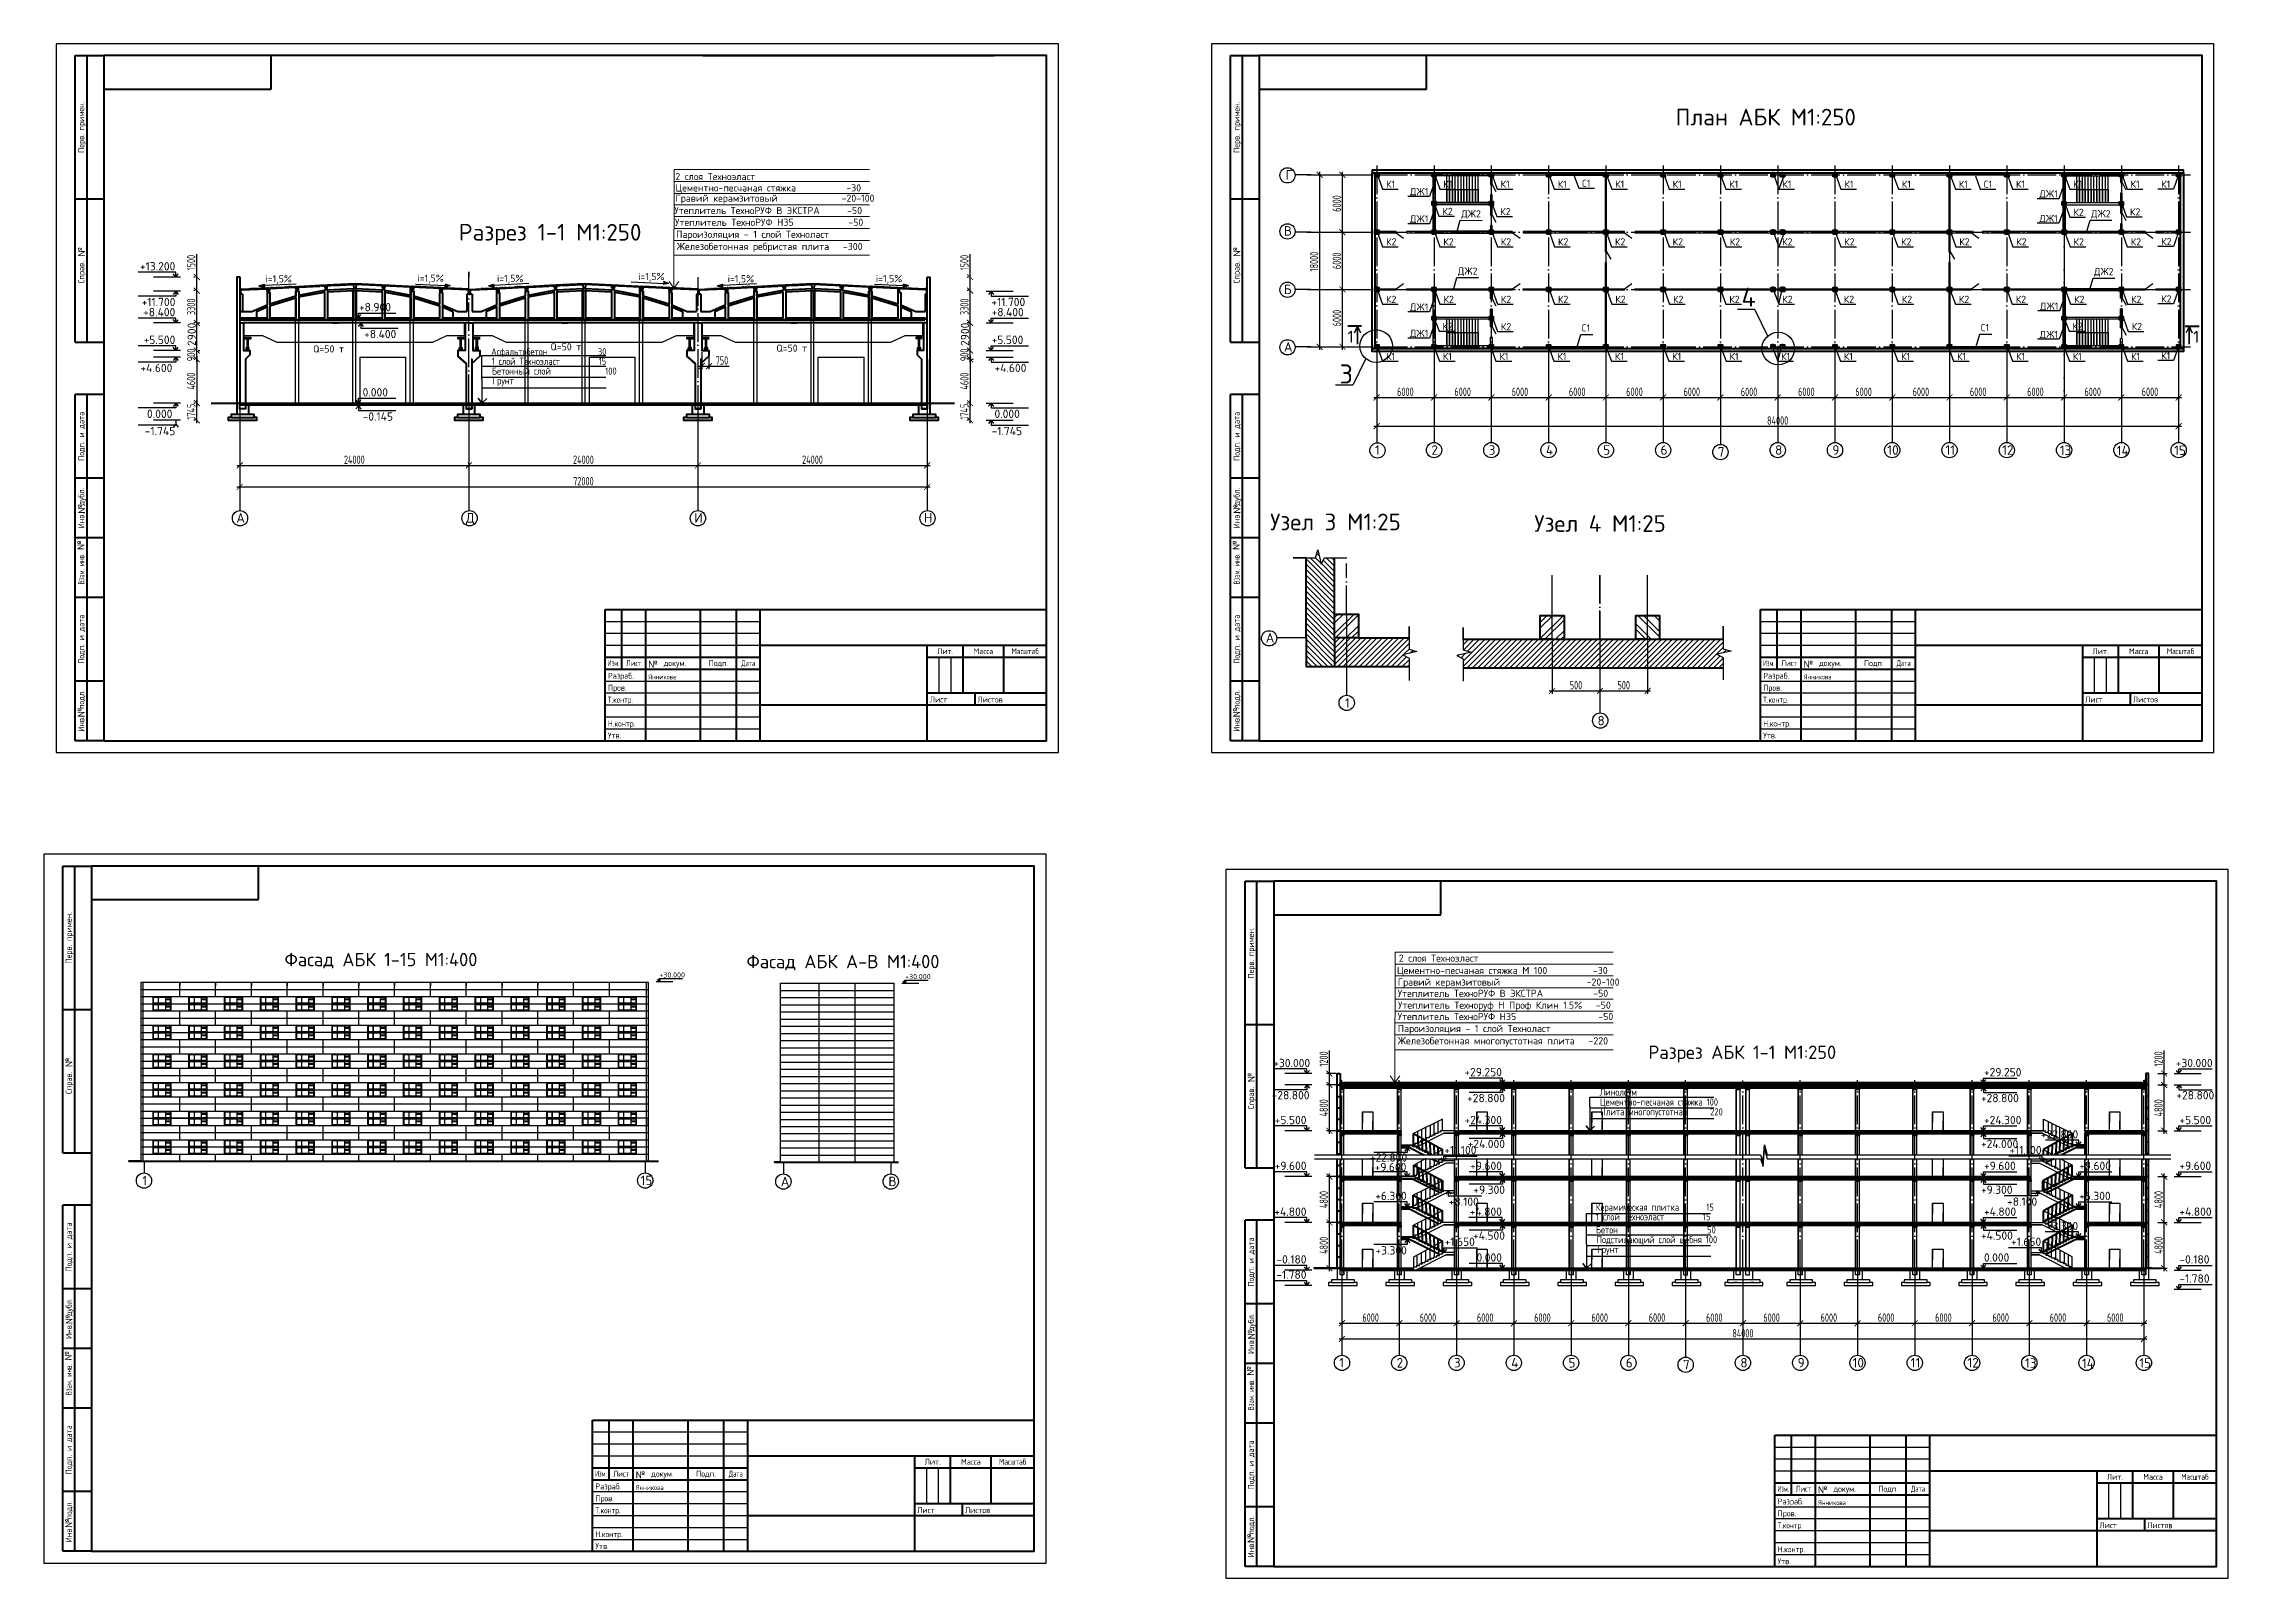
# Model space of a CAD drawing. Header units: millimetres. Extents: x -258526 to -95372, y 16759 to 83244.
# Drawn here: x -127900 to -126985, y 41285 to 41928 of the extents above; entities that cross this region are included whole.
import ezdxf
from ezdxf.enums import TextEntityAlignment as Align

# ---------------------------------------------------------------- set-up
doc = ezdxf.new("R2010")
doc.units = ezdxf.units.MM
doc.header["$LTSCALE"] = 0.5
doc.linetypes.add('ACAD_ISO04W100', pattern=[30, 24, -3, 0, -3])
for name, color, linetype in [('оси', 7, 'ACAD_ISO04W100'), ('размеры', 7, 'Continuous'), ('тонкие', 7, 'Continuous')]:
    doc.layers.add(name, color=color, linetype=linetype)
for name, color, linetype, lineweight in [('ТОЛСТЫЕ', 1, 'Continuous', 50), ('ТОНКИЕе', 7, 'Continuous', 25), ('я', 220, 'Continuous', 30), ('я1', 210, 'Continuous', 25), ('я2', 220, 'Continuous', 25)]:
    doc.layers.add(name, color=color, linetype=linetype, lineweight=lineweight)
doc.styles.add('арх', font='isocpeur.ttf', dxfattribs={"width": 0.5, "height": 10})
doc.styles.add('ГОСТ 2.304', font='cs_gost2304.shx')
doc.styles.add('Наклонный', font='isocpeur.ttf', dxfattribs={"width": 0.7, "height": 3.5})
doc.styles.add('Наклонный 5', font='isocpeur.ttf', dxfattribs={"height": 7})
doc.styles.add('Наклонный3.5', font='isocpeur.ttf', dxfattribs={"height": 3.5})
doc.styles.add('Текст 3', font='isocpeur.ttf', dxfattribs={"height": 3})
doc.dimstyles.new('СТРОИТЕЛЬНЫЙ', dxfattribs={"dimtxt": 3.5, "dimasz": 2.5, "dimexe": 1.25, "dimexo": 0.625, "dimtad": 1, "dimdec": 0, "dimlfac": 500, "dimdsep": 46, "dimtxsty": 'Наклонный', "dimblk1": 'ARCHTICK', "dimblk2": 'ARCHTICK', "dimsah": 1, "dimcen": 0, "dimdle": 1.25, "dimadec": 0, "dimazin": 0, "dimtfac": 0.75, "dimtdec": 0, "dimtmove": 0, "dimatfit": 3, "dimldrblk": 'ARCHTICK', "dimfxl": 1, "dimtolj": 1, "dimtzin": 0, "dimarcsym": 0})

msp = doc.modelspace()

# ---------------------------------------------------------------- texts
at = {"color": 0, "linetype": 'ByBlock', "lineweight": 20, "style": 'Текст 3'}
for s, p in [('2 слоя Техноэласт', (-127635.6963, 41871.0157)), ('Цементно-песчаная стяжка           -30  ', (-127635.6816, 41866.2614)), ('Гравий керамзитовый              -20-100    ', (-127635.6816, 41861.9543)), ('Утеплитель ТехноРУФ В ЭКСТРА      -50', (-127636.1122, 41856.7956)), ('Утеплитель ТехноРУФ Н35            -50  ', (-127635.8255, 41851.8655)), ('Железобетонная ребристая плита   -300', (-127635.1481, 41841.7395)), ('Цементно-песчаная стяжка М 100          -30                     ', (-127333.3296, 41538.4149, 0)), ('2 слоя Техноэласт ', (-127332.5945, 41543.5619, 0)), ('Утеплитель ТехноРУФ В ЭКСТРА           -50', (-127333.0164, 41528.8244, 0)), ('Гравий керамзитовый                   -20-100', (-127333.0355, 41533.5619, 0)), ('Утеплитель ТехноРУФ Н35                  -50 ', (-127333.0443, 41519.0999, 0)), ('Утеплитель Техноруф Н Проф Клин 1.5%%%   -50', (-127332.8888, 41523.8829, 0)), ('Железобетонная многопустотная плита   -220', (-127333.0443, 41508.9235, 0))]:
    msp.add_text(s, height=3, dxfattribs=at).set_placement(p)
at = {"linetype": 'ByBlock', "lineweight": 20, "style": 'Текст 3'}
for p in [(-127635.4065, 41846.8344), (-127333.0443, 41514.0999, 0)]:
    msp.add_text('Пароизоляция - 1 слой Техноласт ', height=3, dxfattribs=at).set_placement(p)
at = {"layer": 'ТОЛСТЫЕ', "color": 0, "char_height": 7, "attachment_point": 1, "style": 'Наклонный 5'}
for s, insert in [('{\\Q0;План АБК М1:250}', (-127216.5755, 41900.9201)), ('{\\Q0;Разрез 1-1 М1:250}', (-127726.4581, 41852.6988))]:
    msp.add_mtext_dynamic_manual_height_columns(s, width=660.87029, gutter_width=35, heights=[0], dxfattribs=dict(at, insert=insert))
at = {"layer": 'тонкие', "color": 0, "linetype": 'ByBlock', "lineweight": 0, "char_height": 3, "attachment_point": 1, "style": 'арх'}
for insert, rotation in [((-127886.0062, 41838.9778), 91.0756202), ((-127401.9027, 41838.9778), 91.0756202), ((-127885.9962, 41731.2983), 90), ((-127401.8927, 41731.2983), 90), ((-127886.3377, 41716.0853), 89.5651333), ((-127402.2342, 41716.0853), 89.5651333), ((-127886.1574, 41645.9766), 90), ((-127402.0539, 41645.9766), 90), ((-127891.2564, 41499.3805), 91.0756202), ((-127395.8811, 41493.0655), 91.0756202), ((-127891.2464, 41391.7011), 90), ((-127395.8712, 41385.386), 90), ((-127891.5879, 41376.4881), 89.5651333), ((-127396.2127, 41370.173), 89.5651333), ((-127891.4076, 41306.3794), 90), ((-127396.0324, 41300.0643), 90)]:
    msp.add_mtext_dynamic_manual_height_columns('{\\W1;№}', width=1.814815, gutter_width=50, heights=[0], dxfattribs=dict(at, insert=insert, rotation=rotation))
for insert in [(-127647.0809, 41669.7153), (-127162.9774, 41669.7153), (-127652.3311, 41330.1181), (-127156.9559, 41323.803)]:
    msp.add_mtext_dynamic_manual_height_columns('{\\W1;№}', width=1.814815, gutter_width=50, heights=[0], dxfattribs=dict(at, insert=insert))
at = {"layer": 'тонкие', "color": 0, "lineweight": 30, "char_height": 2, "attachment_point": 1, "style": 'ГОСТ 2.304'}
for insert in [(-127646.9714, 41663.8965), (-127162.8679, 41663.8965), (-127652.2216, 41324.2993), (-127156.8463, 41317.9842)]:
    msp.add_mtext_dynamic_manual_height_columns('{\\W1;Янникова}', width=16.441962, gutter_width=50, heights=[0], dxfattribs=dict(at, insert=insert))
at = {"layer": 'ТОНКИЕе', "color": 0, "style": 'Наклонный 5'}
for s, width, insert, char_height, attachment_point in [('{\\Q0;Г}', 1.852732, (-127380.0799, 41875.2191), 4, 1), ('К1', 2.966998, (-127337.9279, 41870.802), 3, 1), ('К1', 2.966998, (-127313.9207, 41870.8265), 3, 1), ('К1', 2.966998, (-127289.9298, 41870.8265), 3, 1), ('К1', 2.966998, (-127265.9978, 41870.8265), 3, 1), ('С1', 2.966998, (-127255.7592, 41871.1845), 3, 1), ('К1', 2.966998, (-127241.9119, 41870.8265), 3, 1), ('К1', 2.966998, (-127217.8458, 41870.8265), 3, 1), ('К1', 2.966998, (-127194.1501, 41870.8265), 3, 1), ('К1', 2.966998, (-127171.9155, 41870.8265), 3, 1), ('К1', 2.966998, (-127145.8716, 41870.8265), 3, 1), ('К1', 2.966998, (-127121.8055, 41870.8265), 3, 1), ('К1', 2.966998, (-127097.9536, 41870.8265), 3, 1), ('С1', 2.966998, (-127087.4876, 41870.8265), 3, 1), ('К1', 2.966998, (-127073.989, 41870.8265), 3, 1), ('К1', 2.966998, (-127049.9928, 41870.8265), 3, 1), ('К1', 2.966998, (-127025.9532, 41870.8265), 3, 1), ('К1', 2.966998, (-127013.1317, 41870.8265), 3, 1), ('ДЖ1', 2.966998, (-127327.8975, 41867.6993), 3, 1), ('ДЖ1', 2.966998, (-127064.1831, 41866.7375), 3, 1), ('{\\Q0;В}', 1.852732, (-127380.7373, 41851.7406), 4, 1), ('ДЖ1', 2.966998, (-127327.8975, 41856.254), 3, 1), ('К2', 2.966998, (-127314.3217, 41859.4379), 3, 1), ('ДЖ2', 2.966998, (-127306.421, 41858.401), 3, 1), ('К2', 2.966998, (-127290.0833, 41859.3597), 3, 1), ('ДЖ1', 2.966998, (-127064.1831, 41856.4327), 3, 1), ('К2', 2.966998, (-127049.927, 41859.063), 3, 1), ('ДЖ2', 2.966998, (-127042.5231, 41858.4711), 3, 1), ('К2', 2.966998, (-127026.219, 41859.2204), 3, 1), ('К2', 2.966998, (-127337.9279, 41846.6617), 3, 1), ('К2', 2.966998, (-127313.9306, 41846.6617), 3, 1), ('К2', 2.966998, (-127289.8269, 41846.6617), 3, 1), ('К2', 2.966998, (-127265.8983, 41846.6617), 3, 1), ('К2', 2.966998, (-127242.0023, 41846.6617), 3, 1), ('К2', 2.966998, (-127217.8409, 41846.6617), 3, 1), ('К2', 2.966998, (-127193.9301, 41846.6617), 3, 1), ('К2', 2.966998, (-127171.9527, 41846.6617), 3, 1), ('К2', 2.966998, (-127145.9628, 41846.6617), 3, 1), ('К2', 2.966998, (-127122.1033, 41846.6617), 3, 1), ('К2', 2.966998, (-127097.7257, 41846.6617), 3, 1), ('К2', 2.966998, (-127073.8663, 41846.6617), 3, 1), ('К2', 2.966998, (-127049.8606, 41846.6617), 3, 1), ('К2', 2.966998, (-127025.8955, 41846.6617), 3, 1), ('К2', 2.966998, (-127013.1317, 41846.7899), 3, 1), ('{\\Q0;+13.200}', 5.842387, (-127845.2375, 41836.6737), 3.5, 3), ('ДЖ2', 2.966998, (-127307.8358, 41834.43), 3, 1), ('ДЖ2', 2.966998, (-127041.2794, 41834.2082), 3, 1), ('{\\Q0;i=1,5%}', 2.402968, (-127807.4475, 41831.1875), 3, 1), ('{\\Q0;i=1,5%}', 2.402968, (-127743.7915, 41831.4537), 3, 1), ('{\\Q0;i=1,5%}', 2.402968, (-127710.4361, 41831.3611), 3, 1), ('{\\Q0;i=1,5%}', 2.402968, (-127651.3274, 41832.1627), 3, 1), ('{\\Q0;i=1,5%}', 2.402968, (-127613.7683, 41831.2159), 3, 1), ('{\\Q0;i=1,5%}', 2.402968, (-127551.6886, 41831.2698), 3, 1), ('{\\Q0;Б}', 1.852732, (-127380.7373, 41827.2803), 4, 1), ('4', 6.36267, (-127189.0187, 41817.9985), 8, 7), ('{\\Q0;+11.700}', 5.842387, (-127845.1811, 41818.2193), 3.5, 9), ('{\\Q0;+8.400}', 5.842387, (-127845.2375, 41817.4737), 3.5, 3), ('{\\Q0;+8.900}', 5.842387, (-127768.3036, 41819.5753), 3.5, 1), ('{\\Q0;+11.700}', 5.842387, (-127503.2751, 41818.2193), 3.5, 7), ('{\\Q0;+8.400}', 5.842387, (-127503.2186, 41817.4737), 3.5, 1), ('К2', 2.966998, (-127337.9279, 41822.5871), 3, 1), ('ДЖ1', 2.966998, (-127327.8975, 41819.351), 3, 1), ('К2', 2.966998, (-127313.8854, 41822.5871), 3, 1), ('К2', 2.966998, (-127289.798, 41822.5871), 3, 1), ('К2', 2.966998, (-127265.8766, 41822.5871), 3, 1), ('К2', 2.966998, (-127241.8698, 41822.5871), 3, 1), ('К2', 2.966998, (-127217.676, 41822.5871), 3, 1), ('К2', 2.966998, (-127194.0973, 41822.5871), 3, 1), ('К2', 2.966998, (-127171.9197, 41822.5871), 3, 1), ('К2', 2.966998, (-127146.1596, 41822.5871), 3, 1), ('К2', 2.966998, (-127121.8572, 41822.5871), 3, 1), ('К2', 2.966998, (-127097.8978, 41822.5871), 3, 1), ('К2', 2.966998, (-127074.0855, 41822.5871), 3, 1), ('ДЖ1', 2.966998, (-127063.9094, 41819.7408), 3, 1), ('К2', 2.966998, (-127049.6334, 41822.5871), 3, 1), ('К2', 2.966998, (-127025.7663, 41822.5871), 3, 1), ('К2', 2.966998, (-127013.1317, 41822.7768), 3, 1), ('{\\Q0;+5.500}', 5.842387, (-127845.2375, 41805.8737), 3.5, 3), ('{\\Q0;+8.400}', 5.842387, (-127766.1295, 41804.8033), 3.5, 7), ('{\\Q0;+5.500}', 5.842387, (-127503.2186, 41805.8737), 3.5, 1), ('{\\Q0;1}', 2.23451, (-127354.028, 41807.9105), 5, 1), ('ДЖ1', 2.966998, (-127327.8975, 41808.3322), 3, 1), ('К2', 2.966998, (-127314.2476, 41811.2663), 3, 1), ('К2', 2.966998, (-127289.798, 41811.1112), 3, 1), ('С1', 2.966998, (-127255.9342, 41810.6094), 3, 1), ('С1', 2.966998, (-127088.7663, 41810.7248), 3, 1), ('ДЖ1', 2.966998, (-127064.0528, 41807.8665), 3, 1), ('К2', 2.966998, (-127050.3223, 41811.2815), 3, 1), ('К2', 2.966998, (-127025.4879, 41811.2022), 3, 1), ('{\\Q0;1}', 2.23451, (-126997.1946, 41807.9105), 5, 3), ('{\\Q0;Q=50 т}', 14.803648, (-127787.4667, 41801.8051), 3, 1), ('{\\Q0;\\W0.8;Асфальтобетон             30     }', 45.70075, (-127712.8629, 41800.6532), 3, 1), ('{\\Q0;\\W0.8;1 слой Техноэласт          15             }', 45.70075, (-127712.6733, 41796.6315), 3, 1), ('{\\Q0;Q=50 т}', 14.803648, (-127688.0222, 41802.71), 3, 1), ('{\\Q0;Q=50 т}', 14.803648, (-127593.3738, 41802.1379), 3, 1), ('{\\Q0;А}', 1.852732, (-127380.7373, 41803.1699), 4, 1), ('К1', 2.966998, (-127337.9279, 41798.6755), 3, 1), ('К1', 2.966998, (-127314.1195, 41798.6755), 3, 1), ('К1', 2.966998, (-127290.4212, 41798.6755), 3, 1), ('К1', 2.966998, (-127266.1225, 41798.6755), 3, 1), ('К1', 2.966998, (-127242.0438, 41798.6755), 3, 1), ('К1', 2.966998, (-127218.0359, 41798.6755), 3, 1), ('К1', 2.966998, (-127194.0276, 41798.6755), 3, 1), ('К1', 2.966998, (-127172.3971, 41798.6755), 3, 1), ('К1', 2.966998, (-127146.1182, 41798.6755), 3, 1), ('К1', 2.966998, (-127122.1102, 41798.6755), 3, 1), ('К1', 2.966998, (-127098.6762, 41798.6755), 3, 1), ('К1', 2.966998, (-127073.9382, 41798.6755), 3, 1), ('К1', 2.966998, (-127050.1736, 41798.6755), 3, 1), ('К1', 2.966998, (-127025.7599, 41798.6755), 3, 1), ('К1', 2.966998, (-127013.1317, 41798.9469), 3, 1), ('{\\Q0;+4.600}', 5.842387, (-127846.4632, 41790.5694), 3.5, 9), ('{\\Q0;\\W0.8;Бетонный слой              100}', 64.721157, (-127712.5051, 41792.528), 3, 1), ('{\\Q0;\\W0.8;Грунт}', 4.4178, (-127712.2889, 41788.4473), 3, 1), ('{\\Q0;+4.600}', 5.842387, (-127501.993, 41790.5694), 3.5, 7), ('3', 6.36267, (-127357.406, 41793.8046), 8, 1), ('{\\Q0;0.000}', 5.842387, (-127766.7473, 41783.895), 3.5, 1), ('{\\Q0;0.000}', 5.842387, (-127846.4632, 41771.3694), 3.5, 9), ('{\\Q0;-0.145}', 5.842387, (-127766.7473, 41770.2256), 3.5, 7), ('{\\Q0;0.000}', 5.842387, (-127501.993, 41771.3694), 3.5, 7), ('{\\Q0;-1.745}', 5.842387, (-127845.2375, 41764.1694), 3.5, 9), ('{\\Q0;-1.745}', 5.842387, (-127503.2186, 41764.1694), 3.5, 7), ('{\\Q0;1}', 1.852732, (-127342.5554, 41759.9787), 4, 1), ('{\\Q0;2}', 1.852732, (-127318.9083, 41759.9643), 4, 1), ('{\\Q0;3}', 1.852732, (-127294.9083, 41759.9643), 4, 1), ('{\\Q0;4}', 1.852732, (-127270.9083, 41759.9643), 4, 1), ('{\\Q0;5}', 1.852732, (-127246.9083, 41759.9643), 4, 1), ('{\\Q0;6}', 1.852732, (-127222.9083, 41759.9643), 4, 1), ('{\\Q0;8}', 1.852732, (-127174.9083, 41759.9643), 4, 1), ('{\\Q0;9}', 1.852732, (-127150.9083, 41759.9643), 4, 1), ('{\\Q0;10}', 1.852732, (-127127.8707, 41759.9643), 4, 1), ('{\\Q0;11}', 1.852732, (-127103.5189, 41759.9643), 4, 1), ('{\\Q0;12}', 1.852732, (-127079.7483, 41759.9643), 4, 1), ('{\\Q0;13}', 1.852732, (-127055.6119, 41759.847), 4, 1), ('{\\Q0;14}', 1.852732, (-127031.7623, 41759.7316), 4, 1), ('{\\Q0;15}', 1.852732, (-127007.7236, 41759.8479), 4, 1), ('{\\Q0;7}', 1.852732, (-127198.9083, 41759.1643), 4, 1), ('{\\Q0;А}', 1.852732, (-127819.6479, 41731.5531), 4, 1), ('{\\Q0;Д}', 1.852732, (-127723.4517, 41731.5531), 4, 1), ('{\\Q0;И}', 1.852732, (-127627.7726, 41731.5531), 4, 1), ('{\\Q0;Н}', 1.852732, (-127531.5839, 41731.5531), 4, 1), ('{\\Q0;Узел 3 М1:25}', 660.87029, (-127386.4671, 41731.3198), 7, 1), ('{\\Q0;Узел 4 М1:25}', 660.87029, (-127275.772, 41730.6634), 7, 1), ('{\\Q0;А}', 1.852732, (-127388.3338, 41681.2862), 4, 1), ('{\\Q0;1}', 1.852732, (-127355.092, 41653.9989), 4, 1), ('{\\Q0;8}', 1.852732, (-127249.3246, 41646.5868), 4, 1), ('{\\Q0;Фасад АБК 1-15 М1:400}', 660.87029, (-127799.4519, 41547.2983), 5.6, 1), ('{\\Q0;Фасад АБК А-В М1:400}', 660.87029, (-127605.8807, 41546.4523), 5.6, 1), ('{\\Q0;+30.000}', 5.842387, (-127642.4079, 41539.1495), 2.1875, 1), ('{\\Q0;+30.000}', 5.842387, (-127539.4547, 41538.4555), 2.1875, 1), ('{\\Q0;Разрез АБК 1-1 М1:250}', 660.87029, (-127228.0198, 41508.4533), 5.6, 1), ('{\\Q0;+30.000}', 5.842387, (-127369.7278, 41502.8903), 3.5, 3), ('{\\Q0;+29.250}', 5.842387, (-127289.367, 41499.0852), 3.5, 3), ('{\\Q0;+29.250}', 5.842387, (-127087.3944, 41499.0501), 3.5, 1), ('{\\Q0;+30.000}', 5.842387, (-127007.0336, 41502.8903), 3.5, 1), ('{\\Q0;+28.800}', 5.842387, (-127369.9797, 41485.9146), 3.5, 9), ('{\\Q0;+28.800}', 5.842387, (-127288.0943, 41484.7146), 3.5, 9), ('{\\Q0;\\W0.8;Линолеум}', 54.171216, (-127248.4118, 41490.4574), 3, 1), ('{\\Q0;\\W0.8;Цементно-песчаная стяжка 100}', 64.721157, (-127248.3262, 41486.316), 3, 1), ('{\\Q0;+28.800}', 5.842387, (-127088.6671, 41484.7146), 3.5, 7), ('{\\Q0;+28.800}', 5.842387, (-127006.7817, 41485.9146), 3.5, 7), ('{\\Q0;+5.500}', 5.842387, (-127371.2523, 41479.0137), 3.5, 3), ('{\\Q0;+24.300}', 5.842387, (-127289.367, 41479.0137), 3.5, 3), ('{\\Q0;\\W0.8;Плита многопустотная      220}', 51.310288, (-127248.1101, 41482.2353), 3, 1), ('{\\Q0;+24.300}', 5.842387, (-127087.3944, 41479.0137), 3.5, 1), ('{\\Q0;+5.500}', 5.842387, (-127005.5091, 41479.0137), 3.5, 1), ('{\\Q0;+24.000}', 5.842387, (-127288.0943, 41465.5146), 3.5, 9), ('{\\Q0;+24.000}', 5.842387, (-127088.6671, 41465.5146), 3.5, 7), ('{\\Q0;+22.800}', 5.842387, (-127047.9026, 41473.0137), 3.5, 3), ('{\\Q0;+9.600}', 5.842387, (-127371.2523, 41459.835), 3.5, 3), ('{\\Q0;+22.800}', 5.842387, (-127329.0842, 41459.8347), 3.5, 9), ('{\\Q0;+9.600}', 5.842387, (-127329.3967, 41459.3026), 3.5, 3), ('{\\Q0;+11.100}', 5.842387, (-127313.5098, 41466.4137), 3.5, 1), ('{\\Q0;+9.600}', 5.842387, (-127289.367, 41459.8137), 3.5, 3), ('{\\Q0;+9.600}', 5.842387, (-127087.3944, 41459.8137), 3.5, 1), ('{\\Q0;+11.100}', 5.842387, (-127063.2516, 41466.4137), 3.5, 3), ('{\\Q0;+9.600}', 5.842387, (-127047.5068, 41459.8137), 3.5, 1), ('{\\Q0;+9.600}', 5.842387, (-127005.5091, 41459.835), 3.5, 1), ('{\\Q0;1}', 1.852732, (-127859.0451, 41453.8758), 4, 1), ('{\\Q0;15}', 1.852732, (-127650.2961, 41453.9757), 4, 1), ('{\\Q0;А}', 1.852732, (-127591.5464, 41453.5235), 4, 1), ('{\\Q0;В}', 1.852732, (-127546.4304, 41453.5669), 4, 1), ('{\\Q0;+9.300}', 5.842387, (-127288.0943, 41446.3146), 3.5, 9), ('{\\Q0;+9.300}', 5.842387, (-127088.6671, 41446.3146), 3.5, 7), ('{\\Q0;+4.800}', 5.842387, (-127371.2523, 41440.6137), 3.5, 3), ('{\\Q0;+6.300}', 5.842387, (-127329.2547, 41447.2137), 3.5, 3), ('{\\Q0;+8.100}', 5.842387, (-127311.6589, 41441.3094), 3.5, 7), ('{\\Q0;+4.800}', 5.842387, (-127289.367, 41440.6137), 3.5, 3), ('{\\Q0;\\W0.8;Керамическая плитка       15}', 54.171216, (-127250.0276, 41442.2406), 3, 1), ('{\\Q0;+4.800}', 5.842387, (-127087.3944, 41440.6137), 3.5, 1), ('{\\Q0;+8.100}', 5.842387, (-127065.1026, 41441.3094), 3.5, 9), ('{\\Q0;+6.300}', 5.842387, (-127047.5068, 41447.2137), 3.5, 1), ('{\\Q0;+4.800}', 5.842387, (-127005.5091, 41440.6137), 3.5, 1), ('{\\Q0;+4.500}', 5.842387, (-127288.0943, 41427.1146), 3.5, 9), ('{\\Q0;\\W0.8;1 слой Техноэласт          15}', 64.721157, (-127250.0348, 41438.2344), 3, 1), ('{\\Q0;\\W0.8;Бетон                       50}', 64.721157, (-127249.9421, 41432.7513), 3, 1), ('{\\Q0;+4.500}', 5.842387, (-127088.6671, 41427.1146), 3.5, 7), ('{\\Q0;+3.300}', 5.842387, (-127047.9286, 41434.6137), 3.5, 3), ('{\\Q0;+3.300}', 5.842387, (-127329.2286, 41420.9087), 3.5, 9), ('{\\Q0;+1.650}', 5.842387, (-127313.3504, 41428.0137), 3.5, 1), ('{\\Q0;0.000}', 5.842387, (-127289.367, 41421.4137), 3.5, 3), ('{\\Q0;\\W0.8;Подстилающий слой щебня 100}', 64.721157, (-127249.664, 41428.6543), 3, 1), ('{\\Q0;\\W0.8;Грунт}', 51.310288, (-127249.4479, 41424.5737), 3, 1), ('{\\Q0;0.000}', 5.842387, (-127087.3944, 41421.4137), 3.5, 1), ('{\\Q0;+1.650}', 5.842387, (-127063.4111, 41428.0137), 3.5, 3), ('{\\Q0;-1.780}', 5.842387, (-127371.2523, 41414.2137), 3.5, 3), ('{\\Q0;-0.180}', 5.842387, (-127371.2523, 41420.6137), 3.5, 3), ('{\\Q0;-0.180}', 5.842387, (-127005.5091, 41420.6137), 3.5, 1), ('{\\Q0;-1.780}', 5.842387, (-127005.5091, 41412.6137), 3.5, 1), ('{\\Q0;1}', 1.852732, (-127357.4696, 41377.5771), 4, 1), ('{\\Q0;2}', 1.852732, (-127333.4696, 41377.5771), 4, 1), ('{\\Q0;3}', 1.852732, (-127309.4696, 41377.5771), 4, 1), ('{\\Q0;4}', 1.852732, (-127285.4696, 41377.5771), 4, 1), ('{\\Q0;5}', 1.852732, (-127261.4696, 41377.5771), 4, 1), ('{\\Q0;6}', 1.852732, (-127237.4696, 41377.5771), 4, 1), ('{\\Q0;7}', 1.852732, (-127213.4696, 41376.7771), 4, 1), ('{\\Q0;8}', 1.852732, (-127189.4696, 41377.5771), 4, 1), ('{\\Q0;9}', 1.852732, (-127165.4696, 41377.5771), 4, 1), ('{\\Q0;10}', 1.852732, (-127142.432, 41377.5771), 4, 1), ('{\\Q0;11}', 1.852732, (-127118.0802, 41377.5771), 4, 1), ('{\\Q0;12}', 1.852732, (-127094.3097, 41377.5771), 4, 1), ('{\\Q0;13}', 1.852732, (-127070.1732, 41377.4599), 4, 1), ('{\\Q0;14}', 1.852732, (-127046.3236, 41377.3445), 4, 1), ('{\\Q0;15}', 1.852732, (-127022.2849, 41377.4608), 4, 1)]:
    msp.add_mtext_dynamic_manual_height_columns(s, width=width, gutter_width=35, heights=[0], dxfattribs=dict(at, insert=insert, char_height=char_height, attachment_point=attachment_point))
at = {"layer": 'ТОНКИЕе', "color": 0, "char_height": 3.5, "attachment_point": 5, "rotation": 90, "style": 'Наклонный3.5'}
for insert in [(-127838.3629, 41806.4262), (-127514.3493, 41806.4262)]:
    msp.add_mtext('\\A1;2900', dxfattribs=dict(at, insert=insert))
at = {"layer": 'я2', "color": 7, "style": 'ГОСТ 2.304'}
for s, p in [('Перв. примен.', (-127884.6301, 41893.1822)), ('Перв. примен.', (-127400.5266, 41893.1822)), ('Подп. и дата', (-127884.6301, 41763.6822)), ('Подп. и дата', (-127400.5266, 41763.6822)), ('Инв.  дубл.', (-127884.6301, 41733.6822)), ('Инв.  дубл.', (-127400.5266, 41733.6822)), ('Подп. и дата', (-127884.6301, 41678.6822)), ('Подп. и дата', (-127400.5266, 41678.6822)), ('Инв.  подл.', (-127884.6301, 41648.6822)), ('Инв.  подл.', (-127400.5266, 41648.6822)), ('Перв. примен.', (-127889.8803, 41553.585)), ('Перв. примен.', (-127394.505, 41547.27)), ('Подп. и дата', (-127889.8803, 41424.085)), ('Подп. и дата', (-127394.505, 41417.77)), ('Инв.  дубл.', (-127889.8803, 41394.085)), ('Инв.  дубл.', (-127394.505, 41387.77)), ('Подп. и дата', (-127889.8803, 41339.085)), ('Подп. и дата', (-127394.505, 41332.77)), ('Инв.  подл.', (-127889.8803, 41309.085)), ('Инв.  подл.', (-127394.505, 41302.77))]:
    msp.add_text(s, height=2.5, rotation=90, dxfattribs=at).set_placement(p, align=Align.MIDDLE_CENTER)
at = {"layer": 'я2', "color": 7, "lineweight": 30, "style": 'ГОСТ 2.304'}
for p in [(-127884.6301, 41833.1822), (-127400.5266, 41833.1822), (-127889.8803, 41493.585), (-127394.505, 41487.27)]:
    msp.add_text('Справ. ', height=2.5, rotation=90, dxfattribs=at).set_placement(p, align=Align.MIDDLE_CENTER)
at = {"layer": 'я2', "color": 7, "style": 'ГОСТ 2.304', "width": 0.8}
for p in [(-127884.6301, 41708.6822), (-127400.5266, 41708.6822), (-127889.8803, 41369.085), (-127394.505, 41362.77)]:
    msp.add_text('Взам. инв. ', height=2.5, rotation=90, dxfattribs=at).set_placement(p, align=Align.MIDDLE_CENTER)
at = {"layer": 'я2', "color": 7, "lineweight": 30, "style": 'ГОСТ 2.304'}
for s, width, p in [('Изм.', 0.75, (-127661.6301, 41668.6823)), ('Лист', 0.9, (-127653.1301, 41668.6823)), ('Дата', 0.8, (-127605.1301, 41668.6823)), ('Масштаб', 0.91954, (-127489.1301, 41673.6823)), ('Изм.', 0.75, (-127177.5266, 41668.6823)), ('Лист', 0.9, (-127169.0266, 41668.6823)), ('Дата', 0.8, (-127121.0266, 41668.6823)), ('Масштаб', 0.91954, (-127005.0266, 41673.6823)), ('Изм.', 0.75, (-127666.8803, 41329.0851)), ('Лист', 0.9, (-127658.3803, 41329.0851)), ('Дата', 0.8, (-127610.3803, 41329.0851)), ('Масштаб', 0.91954, (-127494.3803, 41334.0851)), ('Изм.', 0.75, (-127171.505, 41322.77)), ('Лист', 0.9, (-127163.005, 41322.77)), ('Дата', 0.8, (-127115.005, 41322.77)), ('Масштаб', 0.91954, (-126999.005, 41327.77))]:
    msp.add_text(s, height=2.5, dxfattribs=dict(at, width=width)).set_placement(p, align=Align.MIDDLE_CENTER)
at = {"layer": 'я2', "color": 0, "lineweight": 30, "style": 'ГОСТ 2.304'}
for p in [(-127636.6301, 41668.6823), (-127152.5266, 41668.6823), (-127641.8803, 41329.0851), (-127146.505, 41322.77)]:
    msp.add_text(' докум.', height=2.5, dxfattribs=at).set_placement(p, align=Align.MIDDLE_CENTER)
at = {"layer": 'я2', "color": 7, "lineweight": 30, "style": 'ГОСТ 2.304'}
for s, p in [('Подп.', (-127617.6301, 41668.6823)), ('Лит.', (-127522.6301, 41673.6823)), ('Масса', (-127506.6301, 41673.6823)), ('Подп.', (-127133.5266, 41668.6823)), ('Лит.', (-127038.5266, 41673.6823)), ('Масса', (-127022.5266, 41673.6823)), ('Подп.', (-127622.8803, 41329.0851)), ('Лит.', (-127527.8803, 41334.0851)), ('Масса', (-127511.8803, 41334.0851)), ('Подп.', (-127127.505, 41322.77)), ('Лит.', (-127032.505, 41327.77)), ('Масса', (-127016.505, 41327.77))]:
    msp.add_text(s, height=2.5, dxfattribs=at).set_placement(p, align=Align.MIDDLE_CENTER)
for s, p in [('Разраб.', (-127663.9728, 41662.1032)), ('Пров.', (-127663.9728, 41657.1032)), ('Разраб.', (-127179.8692, 41662.1032)), ('Пров.', (-127179.8692, 41657.1032)), ('Лист', (-127529.1301, 41652.1823)), ('Листов', (-127509.1301, 41652.1823)), ('Лист', (-127045.0266, 41652.1823)), ('Листов', (-127025.0266, 41652.1823)), ('Утв.', (-127663.9728, 41637.1032)), ('Утв.', (-127179.8692, 41637.1032)), ('Разраб.', (-127669.2229, 41322.506)), ('Пров.', (-127669.2229, 41317.506)), ('Лист', (-127534.3803, 41312.5851)), ('Листов', (-127514.3803, 41312.5851)), ('Разраб.', (-127173.8477, 41316.191)), ('Пров.', (-127173.8477, 41311.191)), ('Лист', (-127039.005, 41306.27)), ('Листов', (-127019.005, 41306.27)), ('Утв.', (-127669.2229, 41297.506)), ('Утв.', (-127173.8477, 41291.191))]:
    msp.add_text(s, height=2.5, dxfattribs=at).set_placement(p)
for s, width, p in [('Т.контр.', 0.9, (-127663.9728, 41652.1032)), ('Т.контр.', 0.9, (-127179.8692, 41652.1032)), ('Н.контр.', 0.95, (-127663.9728, 41642.1032)), ('Н.контр.', 0.95, (-127179.8692, 41642.1032)), ('Т.контр.', 0.9, (-127669.2229, 41312.506)), ('Н.контр.', 0.95, (-127669.2229, 41302.506)), ('Т.контр.', 0.9, (-127173.8477, 41306.191)), ('Н.контр.', 0.95, (-127173.8477, 41296.191))]:
    msp.add_text(s, height=2.5, dxfattribs=dict(at, width=width)).set_placement(p)

# ---------------------------------------------------------------- blocks, each defined once
blk = doc.blocks.new('_ArchTick')
at = {"color": 0, "linetype": 'ByBlock', "const_width": 0.15}
blk.add_lwpolyline([(-0.5, -0.5), (0.5, 0.5)], dxfattribs=at)
blk = doc.blocks.new('*D633')
at = {"layer": 'Defpoints', "color": 0, "transparency": 16777216}
for p in [(-127818.23, 41781.23), (-127722.23, 41751.52), (-127722.23, 41751.52)]:
    blk.add_point(p, dxfattribs=at)
at = {"layer": 'ТОНКИЕе', "color": 0, "lineweight": -2, "transparency": 16777216}
for p, q in [((-127818.23, 41780.61), (-127818.23, 41750.27)), ((-127819.48, 41751.52), (-127720.98, 41751.52)), ((-127722.23, 41752.15), (-127722.23, 41752.77))]:
    blk.add_line(p, q, dxfattribs=at)
at = {"layer": 'ТОНКИЕе', "color": 0, "lineweight": -2, "transparency": 16777216, "xscale": 2.5, "yscale": 2.5, "zscale": 2.5, "rotation": 180}
blk.add_blockref('_ArchTick', (-127818.23, 41751.52), dxfattribs=at)
at = {"layer": 'ТОНКИЕе', "color": 0, "lineweight": -2, "transparency": 16777216, "xscale": 2.5, "yscale": 2.5, "zscale": 2.5}
blk.add_blockref('_ArchTick', (-127722.23, 41751.52), dxfattribs=at)
at = {"layer": 'ТОНКИЕе', "color": 0, "transparency": 16777216, "insert": (-127770.23, 41753.9), "char_height": 3.5, "attachment_point": 5, "style": 'Наклонный'}
blk.add_mtext('\\A1;24000', dxfattribs=at)
blk = doc.blocks.new('*D634')
at = {"layer": 'Defpoints', "color": 0, "transparency": 16777216}
for p in [(-127626.23, 41781.23), (-127722.23, 41751.51), (-127626.23, 41751.52)]:
    blk.add_point(p, dxfattribs=at)
at = {"layer": 'ТОНКИЕе', "color": 0, "lineweight": -2, "transparency": 16777216}
for p, q in [((-127626.23, 41780.61), (-127626.23, 41750.27)), ((-127723.48, 41751.52), (-127624.98, 41751.52)), ((-127722.23, 41752.13), (-127722.23, 41752.77))]:
    blk.add_line(p, q, dxfattribs=at)
at = {"layer": 'ТОНКИЕе', "color": 0, "lineweight": -2, "transparency": 16777216, "xscale": 2.5, "yscale": 2.5, "zscale": 2.5, "rotation": 180}
blk.add_blockref('_ArchTick', (-127722.23, 41751.52), dxfattribs=at)
at = {"layer": 'ТОНКИЕе', "color": 0, "lineweight": -2, "transparency": 16777216, "xscale": 2.5, "yscale": 2.5, "zscale": 2.5}
blk.add_blockref('_ArchTick', (-127626.23, 41751.52), dxfattribs=at)
at = {"layer": 'ТОНКИЕе', "color": 0, "transparency": 16777216, "insert": (-127674.23, 41753.9), "char_height": 3.5, "attachment_point": 5, "style": 'Наклонный'}
blk.add_mtext('\\A1;24000', dxfattribs=at)
blk = doc.blocks.new('*D635')
at = {"layer": 'Defpoints', "color": 0, "transparency": 16777216}
for p in [(-127626.23, 41781.23), (-127530.23, 41781.23), (-127530.23, 41751.52)]:
    blk.add_point(p, dxfattribs=at)
at = {"layer": 'ТОНКИЕе', "color": 0, "lineweight": -2, "transparency": 16777216}
for p, q in [((-127626.23, 41780.61), (-127626.23, 41750.27)), ((-127530.23, 41780.61), (-127530.23, 41750.27)), ((-127627.48, 41751.52), (-127528.98, 41751.52))]:
    blk.add_line(p, q, dxfattribs=at)
at = {"layer": 'ТОНКИЕе', "color": 0, "lineweight": -2, "transparency": 16777216, "xscale": 2.5, "yscale": 2.5, "zscale": 2.5, "rotation": 180}
blk.add_blockref('_ArchTick', (-127626.23, 41751.52), dxfattribs=at)
at = {"layer": 'ТОНКИЕе', "color": 0, "lineweight": -2, "transparency": 16777216, "xscale": 2.5, "yscale": 2.5, "zscale": 2.5}
blk.add_blockref('_ArchTick', (-127530.23, 41751.52), dxfattribs=at)
at = {"layer": 'ТОНКИЕе', "color": 0, "transparency": 16777216, "insert": (-127578.23, 41753.9), "char_height": 3.5, "attachment_point": 5, "style": 'Наклонный'}
blk.add_mtext('\\A1;24000', dxfattribs=at)
blk = doc.blocks.new('*D636')
at = {"layer": 'Defpoints', "color": 0, "transparency": 16777216}
for p in [(-127530.23, 41777.62), (-127818.23, 41743.45), (-127530.23, 41742.49)]:
    blk.add_point(p, dxfattribs=at)
at = {"layer": 'ТОНКИЕе', "color": 0, "lineweight": -2, "transparency": 16777216}
for p, q in [((-127530.23, 41777), (-127530.23, 41741.24)), ((-127819.48, 41742.49), (-127528.98, 41742.49)), ((-127818.23, 41742.82), (-127818.23, 41741.24))]:
    blk.add_line(p, q, dxfattribs=at)
at = {"layer": 'ТОНКИЕе', "color": 0, "lineweight": -2, "transparency": 16777216, "xscale": 2.5, "yscale": 2.5, "zscale": 2.5, "rotation": 180}
blk.add_blockref('_ArchTick', (-127818.23, 41742.49), dxfattribs=at)
at = {"layer": 'ТОНКИЕе', "color": 0, "lineweight": -2, "transparency": 16777216, "xscale": 2.5, "yscale": 2.5, "zscale": 2.5}
blk.add_blockref('_ArchTick', (-127530.23, 41742.49), dxfattribs=at)
at = {"layer": 'ТОНКИЕе', "color": 0, "transparency": 16777216, "insert": (-127674.23, 41744.87), "char_height": 3.5, "attachment_point": 5, "style": 'Наклонный'}
blk.add_mtext('\\A1;72000', dxfattribs=at)
blk = doc.blocks.new('*D658')
at = {"layer": 'Defpoints', "color": 0, "transparency": 16777216}
for p in [(-127512.22, 41777.62), (-127512.22, 41777.62), (-127512.22, 41770.42)]:
    blk.add_point(p, dxfattribs=at)
at = {"layer": 'ТОНКИЕе', "color": 0, "lineweight": -2, "transparency": 16777216}
for p, q in [((-127512.22, 41769.17), (-127512.22, 41778.87)), ((-127512.85, 41777.62), (-127513.47, 41777.62)), ((-127512.85, 41770.42), (-127513.47, 41770.42))]:
    blk.add_line(p, q, dxfattribs=at)
at = {"layer": 'ТОНКИЕе', "color": 0, "lineweight": -2, "transparency": 16777216, "xscale": 2.5, "yscale": 2.5, "zscale": 2.5}
for p, rotation in [((-127512.22, 41777.62), 90), ((-127512.22, 41770.42), 270)]:
    blk.add_blockref('_ArchTick', p, dxfattribs=dict(at, rotation=rotation))
at = {"layer": 'ТОНКИЕе', "color": 0, "transparency": 16777216, "insert": (-127514.6, 41774.02), "char_height": 3.5, "attachment_point": 5, "rotation": 90, "style": 'Наклонный'}
blk.add_mtext('\\A1;1745', dxfattribs=at)
blk = doc.blocks.new('*D659')
at = {"layer": 'Defpoints', "color": 0, "transparency": 16777216}
for p in [(-127512.22, 41799.62), (-127512.22, 41799.62), (-127512.22, 41796.02)]:
    blk.add_point(p, dxfattribs=at)
at = {"layer": 'ТОНКИЕе', "color": 0, "lineweight": -2, "transparency": 16777216}
for p, q in [((-127512.85, 41799.62), (-127513.47, 41799.62)), ((-127512.22, 41794.77), (-127512.22, 41800.87)), ((-127511.6, 41796.02), (-127510.97, 41796.02))]:
    blk.add_line(p, q, dxfattribs=at)
at = {"layer": 'ТОНКИЕе', "color": 0, "lineweight": -2, "transparency": 16777216, "xscale": 2.5, "yscale": 2.5, "zscale": 2.5}
for p, rotation in [((-127512.22, 41799.62), 90), ((-127512.22, 41796.02), 270)]:
    blk.add_blockref('_ArchTick', p, dxfattribs=dict(at, rotation=rotation))
at = {"layer": 'ТОНКИЕе', "color": 0, "transparency": 16777216, "insert": (-127514.6, 41797.82), "char_height": 3.5, "attachment_point": 5, "rotation": 90, "style": 'Наклонный'}
blk.add_mtext('\\A1;900', dxfattribs=at)
blk = doc.blocks.new('*D660')
at = {"layer": 'Defpoints', "color": 0, "transparency": 16777216}
for p in [(-127512.22, 41830.42), (-127512.22, 41830.42), (-127512.22, 41824.72)]:
    blk.add_point(p, dxfattribs=at)
at = {"layer": 'ТОНКИЕе', "color": 0, "lineweight": -2, "transparency": 16777216}
for p, q in [((-127512.22, 41830.42), (-127512.22, 41840.05)), ((-127512.85, 41830.42), (-127513.47, 41830.42)), ((-127512.85, 41824.72), (-127513.47, 41824.72)), ((-127512.22, 41823.47), (-127512.22, 41830.42))]:
    blk.add_line(p, q, dxfattribs=at)
at = {"layer": 'ТОНКИЕе', "color": 0, "lineweight": -2, "transparency": 16777216, "xscale": 2.5, "yscale": 2.5, "zscale": 2.5}
for p, rotation in [((-127512.22, 41830.42), 90), ((-127512.22, 41824.72), 270)]:
    blk.add_blockref('_ArchTick', p, dxfattribs=dict(at, rotation=rotation))
at = {"layer": 'ТОНКИЕе', "color": 0, "transparency": 16777216, "insert": (-127514.6, 41836.49), "char_height": 3.5, "attachment_point": 5, "rotation": 90, "style": 'Наклонный'}
blk.add_mtext('\\A1;1500', dxfattribs=at)
blk = doc.blocks.new('*D661')
at = {"layer": 'Defpoints', "color": 0, "transparency": 16777216}
for p in [(-127512.22, 41796.02), (-127512.22, 41777.62), (-127512.22, 41777.62)]:
    blk.add_point(p, dxfattribs=at)
at = {"layer": 'ТОНКИЕе', "color": 0, "lineweight": -2, "transparency": 16777216}
for p, q in [((-127512.22, 41797.27), (-127512.22, 41776.37)), ((-127512.85, 41796.02), (-127513.47, 41796.02)), ((-127512.85, 41777.62), (-127513.47, 41777.62))]:
    blk.add_line(p, q, dxfattribs=at)
at = {"layer": 'ТОНКИЕе', "color": 0, "lineweight": -2, "transparency": 16777216, "xscale": 2.5, "yscale": 2.5, "zscale": 2.5}
for p, rotation in [((-127512.22, 41796.02), 90), ((-127512.22, 41777.62), 270)]:
    blk.add_blockref('_ArchTick', p, dxfattribs=dict(at, rotation=rotation))
at = {"layer": 'ТОНКИЕе', "color": 0, "transparency": 16777216, "insert": (-127514.6, 41786.82), "char_height": 3.5, "attachment_point": 5, "rotation": 90, "style": 'Наклонный'}
blk.add_mtext('\\A1;4600', dxfattribs=at)
blk = doc.blocks.new('*D662')
at = {"layer": 'Defpoints', "color": 0, "transparency": 16777216}
for p in [(-127512.22, 41824.72), (-127512.22, 41824.72), (-127512.22, 41811.22)]:
    blk.add_point(p, dxfattribs=at)
at = {"layer": 'ТОНКИЕе', "color": 0, "lineweight": -2, "transparency": 16777216}
for p, q in [((-127512.85, 41824.72), (-127513.47, 41824.72)), ((-127512.22, 41809.97), (-127512.22, 41825.97)), ((-127512.85, 41811.22), (-127513.47, 41811.22))]:
    blk.add_line(p, q, dxfattribs=at)
at = {"layer": 'ТОНКИЕе', "color": 0, "lineweight": -2, "transparency": 16777216, "xscale": 2.5, "yscale": 2.5, "zscale": 2.5}
for p, rotation in [((-127512.22, 41824.72), 90), ((-127512.22, 41811.22), 270)]:
    blk.add_blockref('_ArchTick', p, dxfattribs=dict(at, rotation=rotation))
at = {"layer": 'ТОНКИЕе', "color": 0, "transparency": 16777216, "insert": (-127514.6, 41817.97), "char_height": 3.5, "attachment_point": 5, "rotation": 90, "style": 'Наклонный'}
blk.add_mtext('\\A1;3300', dxfattribs=at)
blk = doc.blocks.new('*D665')
at = {"layer": 'Defpoints', "color": 0, "transparency": 16777216}
for p in [(-127836.23, 41777.62), (-127836.23, 41777.62), (-127836.23, 41770.42)]:
    blk.add_point(p, dxfattribs=at)
at = {"layer": 'ТОНКИЕе', "color": 0, "lineweight": -2, "transparency": 16777216}
for p, q in [((-127836.23, 41769.17), (-127836.23, 41778.87)), ((-127836.86, 41777.62), (-127837.48, 41777.62)), ((-127836.86, 41770.42), (-127837.48, 41770.42))]:
    blk.add_line(p, q, dxfattribs=at)
at = {"layer": 'ТОНКИЕе', "color": 0, "lineweight": -2, "transparency": 16777216, "xscale": 2.5, "yscale": 2.5, "zscale": 2.5}
for p, rotation in [((-127836.23, 41777.62), 90), ((-127836.23, 41770.42), 270)]:
    blk.add_blockref('_ArchTick', p, dxfattribs=dict(at, rotation=rotation))
at = {"layer": 'ТОНКИЕе', "color": 0, "transparency": 16777216, "insert": (-127838.61, 41774.02), "char_height": 3.5, "attachment_point": 5, "rotation": 90, "style": 'Наклонный'}
blk.add_mtext('\\A1;1745', dxfattribs=at)
blk = doc.blocks.new('*D666')
at = {"layer": 'Defpoints', "color": 0, "transparency": 16777216}
for p in [(-127836.23, 41799.62), (-127836.23, 41799.62), (-127836.23, 41796.02)]:
    blk.add_point(p, dxfattribs=at)
at = {"layer": 'ТОНКИЕе', "color": 0, "lineweight": -2, "transparency": 16777216}
for p, q in [((-127836.23, 41794.77), (-127836.23, 41800.87)), ((-127835.61, 41799.62), (-127834.98, 41799.62)), ((-127836.86, 41796.02), (-127837.48, 41796.02))]:
    blk.add_line(p, q, dxfattribs=at)
at = {"layer": 'ТОНКИЕе', "color": 0, "lineweight": -2, "transparency": 16777216, "xscale": 2.5, "yscale": 2.5, "zscale": 2.5}
for p, rotation in [((-127836.23, 41799.62), 90), ((-127836.23, 41796.02), 270)]:
    blk.add_blockref('_ArchTick', p, dxfattribs=dict(at, rotation=rotation))
at = {"layer": 'ТОНКИЕе', "color": 0, "transparency": 16777216, "insert": (-127838.61, 41797.82), "char_height": 3.5, "attachment_point": 5, "rotation": 90, "style": 'Наклонный'}
blk.add_mtext('\\A1;900', dxfattribs=at)
blk = doc.blocks.new('*D663')
at = {"layer": 'Defpoints', "color": 0, "transparency": 16777216}
for p in [(-127836.23, 41830.42), (-127836.23, 41830.42), (-127836.23, 41824.72)]:
    blk.add_point(p, dxfattribs=at)
at = {"layer": 'ТОНКИЕе', "color": 0, "lineweight": -2, "transparency": 16777216}
for p, q in [((-127836.23, 41830.42), (-127836.23, 41840.05)), ((-127836.86, 41830.42), (-127837.48, 41830.42)), ((-127836.86, 41824.72), (-127837.48, 41824.72)), ((-127836.23, 41823.47), (-127836.23, 41830.42))]:
    blk.add_line(p, q, dxfattribs=at)
at = {"layer": 'ТОНКИЕе', "color": 0, "lineweight": -2, "transparency": 16777216, "xscale": 2.5, "yscale": 2.5, "zscale": 2.5}
for p, rotation in [((-127836.23, 41830.42), 90), ((-127836.23, 41824.72), 270)]:
    blk.add_blockref('_ArchTick', p, dxfattribs=dict(at, rotation=rotation))
at = {"layer": 'ТОНКИЕе', "color": 0, "transparency": 16777216, "insert": (-127838.61, 41836.49), "char_height": 3.5, "attachment_point": 5, "rotation": 90, "style": 'Наклонный'}
blk.add_mtext('\\A1;1500', dxfattribs=at)
blk = doc.blocks.new('*D664')
at = {"layer": 'Defpoints', "color": 0, "transparency": 16777216}
for p in [(-127836.23, 41796.02), (-127836.23, 41777.62), (-127836.23, 41777.62)]:
    blk.add_point(p, dxfattribs=at)
at = {"layer": 'ТОНКИЕе', "color": 0, "lineweight": -2, "transparency": 16777216}
for p, q in [((-127836.23, 41797.27), (-127836.23, 41776.37)), ((-127836.86, 41796.02), (-127837.48, 41796.02)), ((-127836.86, 41777.62), (-127837.48, 41777.62))]:
    blk.add_line(p, q, dxfattribs=at)
at = {"layer": 'ТОНКИЕе', "color": 0, "lineweight": -2, "transparency": 16777216, "xscale": 2.5, "yscale": 2.5, "zscale": 2.5}
for p, rotation in [((-127836.23, 41796.02), 90), ((-127836.23, 41777.62), 270)]:
    blk.add_blockref('_ArchTick', p, dxfattribs=dict(at, rotation=rotation))
at = {"layer": 'ТОНКИЕе', "color": 0, "transparency": 16777216, "insert": (-127838.61, 41786.82), "char_height": 3.5, "attachment_point": 5, "rotation": 90, "style": 'Наклонный'}
blk.add_mtext('\\A1;4600', dxfattribs=at)
blk = doc.blocks.new('*D667')
at = {"layer": 'Defpoints', "color": 0, "transparency": 16777216}
for p in [(-127836.23, 41824.72), (-127836.23, 41824.72), (-127836.23, 41811.22)]:
    blk.add_point(p, dxfattribs=at)
at = {"layer": 'ТОНКИЕе', "color": 0, "lineweight": -2, "transparency": 16777216}
for p, q in [((-127836.86, 41824.72), (-127837.48, 41824.72)), ((-127836.23, 41809.97), (-127836.23, 41825.97)), ((-127836.86, 41811.22), (-127837.48, 41811.22))]:
    blk.add_line(p, q, dxfattribs=at)
at = {"layer": 'ТОНКИЕе', "color": 0, "lineweight": -2, "transparency": 16777216, "xscale": 2.5, "yscale": 2.5, "zscale": 2.5}
for p, rotation in [((-127836.23, 41824.72), 90), ((-127836.23, 41811.22), 270)]:
    blk.add_blockref('_ArchTick', p, dxfattribs=dict(at, rotation=rotation))
at = {"layer": 'ТОНКИЕе', "color": 0, "transparency": 16777216, "insert": (-127838.61, 41817.97), "char_height": 3.5, "attachment_point": 5, "rotation": 90, "style": 'Наклонный'}
blk.add_mtext('\\A1;3300', dxfattribs=at)
blk = doc.blocks.new('*D668')
at = {"layer": 'Defpoints', "color": 0, "transparency": 16777216}
for p in [(-127624.63, 41799.62), (-127621.63, 41799.62), (-127621.63, 41793.12)]:
    blk.add_point(p, dxfattribs=at)
at = {"layer": 'ТОНКИЕе', "color": 0, "lineweight": -2, "transparency": 16777216}
for p, q in [((-127624.63, 41799), (-127624.63, 41791.87)), ((-127621.63, 41799), (-127621.63, 41791.87)), ((-127625.88, 41793.12), (-127621.63, 41793.12)), ((-127621.63, 41793.12), (-127613.22, 41793.12))]:
    blk.add_line(p, q, dxfattribs=at)
at = {"layer": 'ТОНКИЕе', "color": 0, "lineweight": -2, "transparency": 16777216, "xscale": 2.5, "yscale": 2.5, "zscale": 2.5, "rotation": 180}
blk.add_blockref('_ArchTick', (-127624.63, 41793.12), dxfattribs=at)
at = {"layer": 'ТОНКИЕе', "color": 0, "lineweight": -2, "transparency": 16777216, "xscale": 2.5, "yscale": 2.5, "zscale": 2.5}
blk.add_blockref('_ArchTick', (-127621.63, 41793.12), dxfattribs=at)
at = {"layer": 'ТОНКИЕе', "color": 0, "transparency": 16777216, "insert": (-127616.18, 41795.49), "char_height": 3.5, "attachment_point": 5, "style": 'Наклонный'}
blk.add_mtext('\\A1;750', dxfattribs=at)
blk = doc.blocks.new('*D637')
at = {"layer": 'Defpoints', "color": 0, "transparency": 16777216}
for p in [(-127341.82, 41795.16), (-127317.82, 41793.96), (-127317.82, 41779.97)]:
    blk.add_point(p, dxfattribs=at)
at = {"layer": 'ТОНКИЕе', "color": 0, "lineweight": -2, "transparency": 16777216}
for p, q in [((-127341.82, 41794.53), (-127341.82, 41778.72)), ((-127317.82, 41793.33), (-127317.82, 41778.72)), ((-127343.07, 41779.97), (-127316.57, 41779.97))]:
    blk.add_line(p, q, dxfattribs=at)
at = {"layer": 'ТОНКИЕе', "color": 0, "lineweight": -2, "transparency": 16777216, "xscale": 2.5, "yscale": 2.5, "zscale": 2.5, "rotation": 180}
blk.add_blockref('_ArchTick', (-127341.82, 41779.97), dxfattribs=at)
at = {"layer": 'ТОНКИЕе', "color": 0, "lineweight": -2, "transparency": 16777216, "xscale": 2.5, "yscale": 2.5, "zscale": 2.5}
blk.add_blockref('_ArchTick', (-127317.82, 41779.97), dxfattribs=at)
at = {"layer": 'ТОНКИЕе', "color": 0, "transparency": 16777216, "insert": (-127329.82, 41782.35), "char_height": 3.5, "attachment_point": 5, "style": 'Наклонный'}
blk.add_mtext('\\A1;6000', dxfattribs=at)
blk = doc.blocks.new('*D638')
at = {"layer": 'Defpoints', "color": 0, "transparency": 16777216}
for p in [(-127317.82, 41795.16), (-127293.82, 41793.96), (-127293.82, 41779.97)]:
    blk.add_point(p, dxfattribs=at)
at = {"layer": 'ТОНКИЕе', "color": 0, "lineweight": -2, "transparency": 16777216}
for p, q in [((-127317.82, 41794.53), (-127317.82, 41778.72)), ((-127293.82, 41793.33), (-127293.82, 41778.72)), ((-127319.07, 41779.97), (-127292.57, 41779.97))]:
    blk.add_line(p, q, dxfattribs=at)
at = {"layer": 'ТОНКИЕе', "color": 0, "lineweight": -2, "transparency": 16777216, "xscale": 2.5, "yscale": 2.5, "zscale": 2.5, "rotation": 180}
blk.add_blockref('_ArchTick', (-127317.82, 41779.97), dxfattribs=at)
at = {"layer": 'ТОНКИЕе', "color": 0, "lineweight": -2, "transparency": 16777216, "xscale": 2.5, "yscale": 2.5, "zscale": 2.5}
blk.add_blockref('_ArchTick', (-127293.82, 41779.97), dxfattribs=at)
at = {"layer": 'ТОНКИЕе', "color": 0, "transparency": 16777216, "insert": (-127305.82, 41782.35), "char_height": 3.5, "attachment_point": 5, "style": 'Наклонный'}
blk.add_mtext('\\A1;6000', dxfattribs=at)
blk = doc.blocks.new('*D639')
at = {"layer": 'Defpoints', "color": 0, "transparency": 16777216}
for p in [(-127293.82, 41795.16), (-127269.82, 41793.96), (-127269.82, 41779.97)]:
    blk.add_point(p, dxfattribs=at)
at = {"layer": 'ТОНКИЕе', "color": 0, "lineweight": -2, "transparency": 16777216}
for p, q in [((-127293.82, 41794.53), (-127293.82, 41778.72)), ((-127269.82, 41793.33), (-127269.82, 41778.72)), ((-127295.07, 41779.97), (-127268.57, 41779.97))]:
    blk.add_line(p, q, dxfattribs=at)
at = {"layer": 'ТОНКИЕе', "color": 0, "lineweight": -2, "transparency": 16777216, "xscale": 2.5, "yscale": 2.5, "zscale": 2.5, "rotation": 180}
blk.add_blockref('_ArchTick', (-127293.82, 41779.97), dxfattribs=at)
at = {"layer": 'ТОНКИЕе', "color": 0, "lineweight": -2, "transparency": 16777216, "xscale": 2.5, "yscale": 2.5, "zscale": 2.5}
blk.add_blockref('_ArchTick', (-127269.82, 41779.97), dxfattribs=at)
at = {"layer": 'ТОНКИЕе', "color": 0, "transparency": 16777216, "insert": (-127281.82, 41782.35), "char_height": 3.5, "attachment_point": 5, "style": 'Наклонный'}
blk.add_mtext('\\A1;6000', dxfattribs=at)
blk = doc.blocks.new('*D640')
at = {"layer": 'Defpoints', "color": 0, "transparency": 16777216}
for p in [(-127269.82, 41795.16), (-127245.82, 41793.96), (-127245.82, 41779.97)]:
    blk.add_point(p, dxfattribs=at)
at = {"layer": 'ТОНКИЕе', "color": 0, "lineweight": -2, "transparency": 16777216}
for p, q in [((-127269.82, 41794.53), (-127269.82, 41778.72)), ((-127245.82, 41793.33), (-127245.82, 41778.72)), ((-127271.07, 41779.97), (-127244.57, 41779.97))]:
    blk.add_line(p, q, dxfattribs=at)
at = {"layer": 'ТОНКИЕе', "color": 0, "lineweight": -2, "transparency": 16777216, "xscale": 2.5, "yscale": 2.5, "zscale": 2.5, "rotation": 180}
blk.add_blockref('_ArchTick', (-127269.82, 41779.97), dxfattribs=at)
at = {"layer": 'ТОНКИЕе', "color": 0, "lineweight": -2, "transparency": 16777216, "xscale": 2.5, "yscale": 2.5, "zscale": 2.5}
blk.add_blockref('_ArchTick', (-127245.82, 41779.97), dxfattribs=at)
at = {"layer": 'ТОНКИЕе', "color": 0, "transparency": 16777216, "insert": (-127257.82, 41782.35), "char_height": 3.5, "attachment_point": 5, "style": 'Наклонный'}
blk.add_mtext('\\A1;6000', dxfattribs=at)
blk = doc.blocks.new('*D641')
at = {"layer": 'Defpoints', "color": 0, "transparency": 16777216}
for p in [(-127245.82, 41795.16), (-127221.82, 41793.96), (-127221.82, 41779.97)]:
    blk.add_point(p, dxfattribs=at)
at = {"layer": 'ТОНКИЕе', "color": 0, "lineweight": -2, "transparency": 16777216}
for p, q in [((-127245.82, 41794.53), (-127245.82, 41778.72)), ((-127221.82, 41793.33), (-127221.82, 41778.72)), ((-127247.07, 41779.97), (-127220.57, 41779.97))]:
    blk.add_line(p, q, dxfattribs=at)
at = {"layer": 'ТОНКИЕе', "color": 0, "lineweight": -2, "transparency": 16777216, "xscale": 2.5, "yscale": 2.5, "zscale": 2.5, "rotation": 180}
blk.add_blockref('_ArchTick', (-127245.82, 41779.97), dxfattribs=at)
at = {"layer": 'ТОНКИЕе', "color": 0, "lineweight": -2, "transparency": 16777216, "xscale": 2.5, "yscale": 2.5, "zscale": 2.5}
blk.add_blockref('_ArchTick', (-127221.82, 41779.97), dxfattribs=at)
at = {"layer": 'ТОНКИЕе', "color": 0, "transparency": 16777216, "insert": (-127233.82, 41782.35), "char_height": 3.5, "attachment_point": 5, "style": 'Наклонный'}
blk.add_mtext('\\A1;6000', dxfattribs=at)
blk = doc.blocks.new('*D642')
at = {"layer": 'Defpoints', "color": 0, "transparency": 16777216}
for p in [(-127221.82, 41795.16), (-127197.82, 41793.96), (-127197.82, 41779.97)]:
    blk.add_point(p, dxfattribs=at)
at = {"layer": 'ТОНКИЕе', "color": 0, "lineweight": -2, "transparency": 16777216}
for p, q in [((-127221.82, 41794.53), (-127221.82, 41778.72)), ((-127197.82, 41793.33), (-127197.82, 41778.72)), ((-127223.07, 41779.97), (-127196.57, 41779.97))]:
    blk.add_line(p, q, dxfattribs=at)
at = {"layer": 'ТОНКИЕе', "color": 0, "lineweight": -2, "transparency": 16777216, "xscale": 2.5, "yscale": 2.5, "zscale": 2.5, "rotation": 180}
blk.add_blockref('_ArchTick', (-127221.82, 41779.97), dxfattribs=at)
at = {"layer": 'ТОНКИЕе', "color": 0, "lineweight": -2, "transparency": 16777216, "xscale": 2.5, "yscale": 2.5, "zscale": 2.5}
blk.add_blockref('_ArchTick', (-127197.82, 41779.97), dxfattribs=at)
at = {"layer": 'ТОНКИЕе', "color": 0, "transparency": 16777216, "insert": (-127209.82, 41782.35), "char_height": 3.5, "attachment_point": 5, "style": 'Наклонный'}
blk.add_mtext('\\A1;6000', dxfattribs=at)
blk = doc.blocks.new('*D643')
at = {"layer": 'Defpoints', "color": 0, "transparency": 16777216}
for p in [(-127197.82, 41795.16), (-127173.82, 41793.96), (-127173.82, 41779.97)]:
    blk.add_point(p, dxfattribs=at)
at = {"layer": 'ТОНКИЕе', "color": 0, "lineweight": -2, "transparency": 16777216}
for p, q in [((-127197.82, 41794.53), (-127197.82, 41778.72)), ((-127173.82, 41793.33), (-127173.82, 41778.72)), ((-127199.07, 41779.97), (-127172.57, 41779.97))]:
    blk.add_line(p, q, dxfattribs=at)
at = {"layer": 'ТОНКИЕе', "color": 0, "lineweight": -2, "transparency": 16777216, "xscale": 2.5, "yscale": 2.5, "zscale": 2.5, "rotation": 180}
blk.add_blockref('_ArchTick', (-127197.82, 41779.97), dxfattribs=at)
at = {"layer": 'ТОНКИЕе', "color": 0, "lineweight": -2, "transparency": 16777216, "xscale": 2.5, "yscale": 2.5, "zscale": 2.5}
blk.add_blockref('_ArchTick', (-127173.82, 41779.97), dxfattribs=at)
at = {"layer": 'ТОНКИЕе', "color": 0, "transparency": 16777216, "insert": (-127185.82, 41782.35), "char_height": 3.5, "attachment_point": 5, "style": 'Наклонный'}
blk.add_mtext('\\A1;6000', dxfattribs=at)
blk = doc.blocks.new('*D644')
at = {"layer": 'Defpoints', "color": 0, "transparency": 16777216}
for p in [(-127173.82, 41795.16), (-127149.82, 41793.96), (-127149.82, 41779.97)]:
    blk.add_point(p, dxfattribs=at)
at = {"layer": 'ТОНКИЕе', "color": 0, "lineweight": -2, "transparency": 16777216}
for p, q in [((-127173.82, 41794.53), (-127173.82, 41778.72)), ((-127149.82, 41793.33), (-127149.82, 41778.72)), ((-127175.07, 41779.97), (-127148.57, 41779.97))]:
    blk.add_line(p, q, dxfattribs=at)
at = {"layer": 'ТОНКИЕе', "color": 0, "lineweight": -2, "transparency": 16777216, "xscale": 2.5, "yscale": 2.5, "zscale": 2.5, "rotation": 180}
blk.add_blockref('_ArchTick', (-127173.82, 41779.97), dxfattribs=at)
at = {"layer": 'ТОНКИЕе', "color": 0, "lineweight": -2, "transparency": 16777216, "xscale": 2.5, "yscale": 2.5, "zscale": 2.5}
blk.add_blockref('_ArchTick', (-127149.82, 41779.97), dxfattribs=at)
at = {"layer": 'ТОНКИЕе', "color": 0, "transparency": 16777216, "insert": (-127161.82, 41782.35), "char_height": 3.5, "attachment_point": 5, "style": 'Наклонный'}
blk.add_mtext('\\A1;6000', dxfattribs=at)
blk = doc.blocks.new('*D645')
at = {"layer": 'Defpoints', "color": 0, "transparency": 16777216}
for p in [(-127149.82, 41795.16), (-127125.82, 41793.96), (-127125.82, 41779.97)]:
    blk.add_point(p, dxfattribs=at)
at = {"layer": 'ТОНКИЕе', "color": 0, "lineweight": -2, "transparency": 16777216}
for p, q in [((-127149.82, 41794.53), (-127149.82, 41778.72)), ((-127125.82, 41793.33), (-127125.82, 41778.72)), ((-127151.07, 41779.97), (-127124.57, 41779.97))]:
    blk.add_line(p, q, dxfattribs=at)
at = {"layer": 'ТОНКИЕе', "color": 0, "lineweight": -2, "transparency": 16777216, "xscale": 2.5, "yscale": 2.5, "zscale": 2.5, "rotation": 180}
blk.add_blockref('_ArchTick', (-127149.82, 41779.97), dxfattribs=at)
at = {"layer": 'ТОНКИЕе', "color": 0, "lineweight": -2, "transparency": 16777216, "xscale": 2.5, "yscale": 2.5, "zscale": 2.5}
blk.add_blockref('_ArchTick', (-127125.82, 41779.97), dxfattribs=at)
at = {"layer": 'ТОНКИЕе', "color": 0, "transparency": 16777216, "insert": (-127137.82, 41782.35), "char_height": 3.5, "attachment_point": 5, "style": 'Наклонный'}
blk.add_mtext('\\A1;6000', dxfattribs=at)
blk = doc.blocks.new('*D646')
at = {"layer": 'Defpoints', "color": 0, "transparency": 16777216}
for p in [(-127125.82, 41795.16), (-127101.82, 41793.96), (-127101.82, 41779.97)]:
    blk.add_point(p, dxfattribs=at)
at = {"layer": 'ТОНКИЕе', "color": 0, "lineweight": -2, "transparency": 16777216}
for p, q in [((-127125.82, 41794.53), (-127125.82, 41778.72)), ((-127101.82, 41793.33), (-127101.82, 41778.72)), ((-127127.07, 41779.97), (-127100.57, 41779.97))]:
    blk.add_line(p, q, dxfattribs=at)
at = {"layer": 'ТОНКИЕе', "color": 0, "lineweight": -2, "transparency": 16777216, "xscale": 2.5, "yscale": 2.5, "zscale": 2.5, "rotation": 180}
blk.add_blockref('_ArchTick', (-127125.82, 41779.97), dxfattribs=at)
at = {"layer": 'ТОНКИЕе', "color": 0, "lineweight": -2, "transparency": 16777216, "xscale": 2.5, "yscale": 2.5, "zscale": 2.5}
blk.add_blockref('_ArchTick', (-127101.82, 41779.97), dxfattribs=at)
at = {"layer": 'ТОНКИЕе', "color": 0, "transparency": 16777216, "insert": (-127113.82, 41782.35), "char_height": 3.5, "attachment_point": 5, "style": 'Наклонный'}
blk.add_mtext('\\A1;6000', dxfattribs=at)
blk = doc.blocks.new('*D647')
at = {"layer": 'Defpoints', "color": 0, "transparency": 16777216}
for p in [(-127101.82, 41795.16), (-127077.82, 41793.96), (-127077.82, 41779.97)]:
    blk.add_point(p, dxfattribs=at)
at = {"layer": 'ТОНКИЕе', "color": 0, "lineweight": -2, "transparency": 16777216}
for p, q in [((-127101.82, 41794.53), (-127101.82, 41778.72)), ((-127077.82, 41793.33), (-127077.82, 41778.72)), ((-127103.07, 41779.97), (-127076.57, 41779.97))]:
    blk.add_line(p, q, dxfattribs=at)
at = {"layer": 'ТОНКИЕе', "color": 0, "lineweight": -2, "transparency": 16777216, "xscale": 2.5, "yscale": 2.5, "zscale": 2.5, "rotation": 180}
blk.add_blockref('_ArchTick', (-127101.82, 41779.97), dxfattribs=at)
at = {"layer": 'ТОНКИЕе', "color": 0, "lineweight": -2, "transparency": 16777216, "xscale": 2.5, "yscale": 2.5, "zscale": 2.5}
blk.add_blockref('_ArchTick', (-127077.82, 41779.97), dxfattribs=at)
at = {"layer": 'ТОНКИЕе', "color": 0, "transparency": 16777216, "insert": (-127089.82, 41782.35), "char_height": 3.5, "attachment_point": 5, "style": 'Наклонный'}
blk.add_mtext('\\A1;6000', dxfattribs=at)
blk = doc.blocks.new('*D648')
at = {"layer": 'Defpoints', "color": 0, "transparency": 16777216}
for p in [(-127077.82, 41795.16), (-127053.82, 41793.96), (-127053.82, 41779.97)]:
    blk.add_point(p, dxfattribs=at)
at = {"layer": 'ТОНКИЕе', "color": 0, "lineweight": -2, "transparency": 16777216}
for p, q in [((-127077.82, 41794.53), (-127077.82, 41778.72)), ((-127053.82, 41793.33), (-127053.82, 41778.72)), ((-127079.07, 41779.97), (-127052.57, 41779.97))]:
    blk.add_line(p, q, dxfattribs=at)
at = {"layer": 'ТОНКИЕе', "color": 0, "lineweight": -2, "transparency": 16777216, "xscale": 2.5, "yscale": 2.5, "zscale": 2.5, "rotation": 180}
blk.add_blockref('_ArchTick', (-127077.82, 41779.97), dxfattribs=at)
at = {"layer": 'ТОНКИЕе', "color": 0, "lineweight": -2, "transparency": 16777216, "xscale": 2.5, "yscale": 2.5, "zscale": 2.5}
blk.add_blockref('_ArchTick', (-127053.82, 41779.97), dxfattribs=at)
at = {"layer": 'ТОНКИЕе', "color": 0, "transparency": 16777216, "insert": (-127065.82, 41782.35), "char_height": 3.5, "attachment_point": 5, "style": 'Наклонный'}
blk.add_mtext('\\A1;6000', dxfattribs=at)
blk = doc.blocks.new('*D649')
at = {"layer": 'Defpoints', "color": 0, "transparency": 16777216}
for p in [(-127053.82, 41795.16), (-127029.82, 41793.96), (-127029.82, 41779.97)]:
    blk.add_point(p, dxfattribs=at)
at = {"layer": 'ТОНКИЕе', "color": 0, "lineweight": -2, "transparency": 16777216}
for p, q in [((-127053.82, 41794.53), (-127053.82, 41778.72)), ((-127029.82, 41793.33), (-127029.82, 41778.72)), ((-127055.07, 41779.97), (-127028.57, 41779.97))]:
    blk.add_line(p, q, dxfattribs=at)
at = {"layer": 'ТОНКИЕе', "color": 0, "lineweight": -2, "transparency": 16777216, "xscale": 2.5, "yscale": 2.5, "zscale": 2.5, "rotation": 180}
blk.add_blockref('_ArchTick', (-127053.82, 41779.97), dxfattribs=at)
at = {"layer": 'ТОНКИЕе', "color": 0, "lineweight": -2, "transparency": 16777216, "xscale": 2.5, "yscale": 2.5, "zscale": 2.5}
blk.add_blockref('_ArchTick', (-127029.82, 41779.97), dxfattribs=at)
at = {"layer": 'ТОНКИЕе', "color": 0, "transparency": 16777216, "insert": (-127041.82, 41782.35), "char_height": 3.5, "attachment_point": 5, "style": 'Наклонный'}
blk.add_mtext('\\A1;6000', dxfattribs=at)
blk = doc.blocks.new('*D650')
at = {"layer": 'Defpoints', "color": 0, "transparency": 16777216}
for p in [(-127029.82, 41795.16), (-127005.82, 41793.96), (-127005.82, 41779.97)]:
    blk.add_point(p, dxfattribs=at)
at = {"layer": 'ТОНКИЕе', "color": 0, "lineweight": -2, "transparency": 16777216}
for p, q in [((-127029.82, 41794.53), (-127029.82, 41778.72)), ((-127005.82, 41793.33), (-127005.82, 41778.72)), ((-127031.07, 41779.97), (-127004.57, 41779.97))]:
    blk.add_line(p, q, dxfattribs=at)
at = {"layer": 'ТОНКИЕе', "color": 0, "lineweight": -2, "transparency": 16777216, "xscale": 2.5, "yscale": 2.5, "zscale": 2.5, "rotation": 180}
blk.add_blockref('_ArchTick', (-127029.82, 41779.97), dxfattribs=at)
at = {"layer": 'ТОНКИЕе', "color": 0, "lineweight": -2, "transparency": 16777216, "xscale": 2.5, "yscale": 2.5, "zscale": 2.5}
blk.add_blockref('_ArchTick', (-127005.82, 41779.97), dxfattribs=at)
at = {"layer": 'ТОНКИЕе', "color": 0, "transparency": 16777216, "insert": (-127017.82, 41782.35), "char_height": 3.5, "attachment_point": 5, "style": 'Наклонный'}
blk.add_mtext('\\A1;6000', dxfattribs=at)
blk = doc.blocks.new('*D651')
at = {"layer": 'Defpoints', "color": 0, "transparency": 16777216}
for p in [(-127341.82, 41779.97), (-127005.82, 41779.97), (-127005.82, 41767.93)]:
    blk.add_point(p, dxfattribs=at)
at = {"layer": 'ТОНКИЕе', "color": 0, "lineweight": -2, "transparency": 16777216}
for p, q in [((-127341.82, 41779.35), (-127341.82, 41766.68)), ((-127005.82, 41779.35), (-127005.82, 41766.68)), ((-127343.07, 41767.93), (-127004.57, 41767.93))]:
    blk.add_line(p, q, dxfattribs=at)
at = {"layer": 'ТОНКИЕе', "color": 0, "lineweight": -2, "transparency": 16777216, "xscale": 2.5, "yscale": 2.5, "zscale": 2.5, "rotation": 180}
blk.add_blockref('_ArchTick', (-127341.82, 41767.93), dxfattribs=at)
at = {"layer": 'ТОНКИЕе', "color": 0, "lineweight": -2, "transparency": 16777216, "xscale": 2.5, "yscale": 2.5, "zscale": 2.5}
blk.add_blockref('_ArchTick', (-127005.82, 41767.93), dxfattribs=at)
at = {"layer": 'ТОНКИЕе', "color": 0, "transparency": 16777216, "insert": (-127173.82, 41770.31), "char_height": 3.5, "attachment_point": 5, "style": 'Наклонный'}
blk.add_mtext('\\A1;84000', dxfattribs=at)
blk = doc.blocks.new('*D652')
at = {"layer": 'Defpoints', "color": 0, "transparency": 16777216}
for p in [(-127371.14, 41825.23), (-127356.2, 41825.23), (-127371.14, 41801.23)]:
    blk.add_point(p, dxfattribs=at)
at = {"layer": 'ТОНКИЕе', "color": 0, "lineweight": -2, "transparency": 16777216}
for p, q in [((-127370.52, 41825.23), (-127354.95, 41825.23)), ((-127356.2, 41799.98), (-127356.2, 41826.48)), ((-127370.52, 41801.23), (-127354.95, 41801.23))]:
    blk.add_line(p, q, dxfattribs=at)
at = {"layer": 'ТОНКИЕе', "color": 0, "lineweight": -2, "transparency": 16777216, "xscale": 2.5, "yscale": 2.5, "zscale": 2.5}
for p, rotation in [((-127356.2, 41825.23), 90), ((-127356.2, 41801.23), 270)]:
    blk.add_blockref('_ArchTick', p, dxfattribs=dict(at, rotation=rotation))
at = {"layer": 'ТОНКИЕе', "color": 0, "transparency": 16777216, "insert": (-127358.57, 41813.23), "char_height": 3.5, "attachment_point": 5, "rotation": 90, "style": 'Наклонный'}
blk.add_mtext('\\A1;6000', dxfattribs=at)
blk = doc.blocks.new('*D653')
at = {"layer": 'Defpoints', "color": 0, "transparency": 16777216}
for p in [(-127371.14, 41849.23), (-127356.2, 41849.23), (-127371.14, 41825.23)]:
    blk.add_point(p, dxfattribs=at)
at = {"layer": 'ТОНКИЕе', "color": 0, "lineweight": -2, "transparency": 16777216}
for p, q in [((-127370.52, 41849.23), (-127354.95, 41849.23)), ((-127356.2, 41823.98), (-127356.2, 41850.48)), ((-127370.52, 41825.23), (-127354.95, 41825.23))]:
    blk.add_line(p, q, dxfattribs=at)
at = {"layer": 'ТОНКИЕе', "color": 0, "lineweight": -2, "transparency": 16777216, "xscale": 2.5, "yscale": 2.5, "zscale": 2.5}
for p, rotation in [((-127356.2, 41849.23), 90), ((-127356.2, 41825.23), 270)]:
    blk.add_blockref('_ArchTick', p, dxfattribs=dict(at, rotation=rotation))
at = {"layer": 'ТОНКИЕе', "color": 0, "transparency": 16777216, "insert": (-127358.57, 41837.23), "char_height": 3.5, "attachment_point": 5, "rotation": 90, "style": 'Наклонный'}
blk.add_mtext('\\A1;6000', dxfattribs=at)
blk = doc.blocks.new('*D654')
at = {"layer": 'Defpoints', "color": 0, "transparency": 16777216}
for p in [(-127371.14, 41873.23), (-127356.2, 41873.23), (-127371.14, 41849.23)]:
    blk.add_point(p, dxfattribs=at)
at = {"layer": 'ТОНКИЕе', "color": 0, "lineweight": -2, "transparency": 16777216}
for p, q in [((-127370.52, 41873.23), (-127354.95, 41873.23)), ((-127356.2, 41847.98), (-127356.2, 41874.48)), ((-127370.52, 41849.23), (-127354.95, 41849.23))]:
    blk.add_line(p, q, dxfattribs=at)
at = {"layer": 'ТОНКИЕе', "color": 0, "lineweight": -2, "transparency": 16777216, "xscale": 2.5, "yscale": 2.5, "zscale": 2.5}
for p, rotation in [((-127356.2, 41873.23), 90), ((-127356.2, 41849.23), 270)]:
    blk.add_blockref('_ArchTick', p, dxfattribs=dict(at, rotation=rotation))
at = {"layer": 'ТОНКИЕе', "color": 0, "transparency": 16777216, "insert": (-127358.57, 41861.23), "char_height": 3.5, "attachment_point": 5, "rotation": 90, "style": 'Наклонный'}
blk.add_mtext('\\A1;6000', dxfattribs=at)
blk = doc.blocks.new('*D655')
at = {"layer": 'Defpoints', "color": 0, "transparency": 16777216}
for p in [(-127371.14, 41873.23), (-127365.73, 41873.23), (-127371.14, 41801.23)]:
    blk.add_point(p, dxfattribs=at)
at = {"layer": 'ТОНКИЕе', "color": 0, "lineweight": -2, "transparency": 16777216}
for p, q in [((-127370.52, 41873.23), (-127364.48, 41873.23)), ((-127365.73, 41799.98), (-127365.73, 41874.48)), ((-127370.52, 41801.23), (-127364.48, 41801.23))]:
    blk.add_line(p, q, dxfattribs=at)
at = {"layer": 'ТОНКИЕе', "color": 0, "lineweight": -2, "transparency": 16777216, "xscale": 2.5, "yscale": 2.5, "zscale": 2.5}
for p, rotation in [((-127365.73, 41873.23), 90), ((-127365.73, 41801.23), 270)]:
    blk.add_blockref('_ArchTick', p, dxfattribs=dict(at, rotation=rotation))
at = {"layer": 'ТОНКИЕе', "color": 0, "transparency": 16777216, "insert": (-127368.1, 41836.9), "char_height": 3.5, "attachment_point": 5, "rotation": 90, "style": 'Наклонный'}
blk.add_mtext('\\A1;18000', dxfattribs=at)
blk = doc.blocks.new('*D656')
at = {"layer": 'Defpoints', "color": 0, "transparency": 16777216}
for p in [(-127268.33, 41678.68), (-127248.33, 41678.68), (-127248.33, 41657.06)]:
    blk.add_point(p, dxfattribs=at)
at = {"layer": 'ТОНКИЕе', "color": 0, "lineweight": -2, "transparency": 16777216}
for p, q in [((-127268.33, 41678.06), (-127268.33, 41655.81)), ((-127248.33, 41678.06), (-127248.33, 41655.81)), ((-127269.58, 41657.06), (-127247.08, 41657.06))]:
    blk.add_line(p, q, dxfattribs=at)
at = {"layer": 'ТОНКИЕе', "color": 0, "lineweight": -2, "transparency": 16777216, "xscale": 2.5, "yscale": 2.5, "zscale": 2.5, "rotation": 180}
blk.add_blockref('_ArchTick', (-127268.33, 41657.06), dxfattribs=at)
at = {"layer": 'ТОНКИЕе', "color": 0, "lineweight": -2, "transparency": 16777216, "xscale": 2.5, "yscale": 2.5, "zscale": 2.5}
blk.add_blockref('_ArchTick', (-127248.33, 41657.06), dxfattribs=at)
at = {"layer": 'ТОНКИЕе', "color": 0, "transparency": 16777216, "insert": (-127258.33, 41659.43), "char_height": 3.5, "attachment_point": 5, "style": 'Наклонный'}
blk.add_mtext('\\A1;500', dxfattribs=at)
blk = doc.blocks.new('*D657')
at = {"layer": 'Defpoints', "color": 0, "transparency": 16777216}
for p in [(-127248.33, 41678.68), (-127228.33, 41678.68), (-127228.33, 41657.06)]:
    blk.add_point(p, dxfattribs=at)
at = {"layer": 'ТОНКИЕе', "color": 0, "lineweight": -2, "transparency": 16777216}
for p, q in [((-127248.33, 41678.06), (-127248.33, 41655.81)), ((-127228.33, 41678.06), (-127228.33, 41655.81)), ((-127249.58, 41657.06), (-127227.08, 41657.06))]:
    blk.add_line(p, q, dxfattribs=at)
at = {"layer": 'ТОНКИЕе', "color": 0, "lineweight": -2, "transparency": 16777216, "xscale": 2.5, "yscale": 2.5, "zscale": 2.5, "rotation": 180}
blk.add_blockref('_ArchTick', (-127248.33, 41657.06), dxfattribs=at)
at = {"layer": 'ТОНКИЕе', "color": 0, "lineweight": -2, "transparency": 16777216, "xscale": 2.5, "yscale": 2.5, "zscale": 2.5}
blk.add_blockref('_ArchTick', (-127228.33, 41657.06), dxfattribs=at)
at = {"layer": 'ТОНКИЕе', "color": 0, "transparency": 16777216, "insert": (-127238.33, 41659.43), "char_height": 3.5, "attachment_point": 5, "style": 'Наклонный'}
blk.add_mtext('\\A1;500', dxfattribs=at)
blk = doc.blocks.new('*D669')
at = {"layer": 'Defpoints', "color": 0, "transparency": 16777216}
for p in [(-127356.38, 41407.31), (-127332.38, 41406.11), (-127332.38, 41392.13)]:
    blk.add_point(p, dxfattribs=at)
at = {"layer": 'ТОНКИЕе', "color": 0, "lineweight": -2, "transparency": 16777216}
for p, q in [((-127356.38, 41406.69), (-127356.38, 41390.88)), ((-127332.38, 41405.49), (-127332.38, 41390.88)), ((-127357.63, 41392.13), (-127331.13, 41392.13))]:
    blk.add_line(p, q, dxfattribs=at)
at = {"layer": 'ТОНКИЕе', "color": 0, "lineweight": -2, "transparency": 16777216, "xscale": 2.5, "yscale": 2.5, "zscale": 2.5, "rotation": 180}
blk.add_blockref('_ArchTick', (-127356.38, 41392.13), dxfattribs=at)
at = {"layer": 'ТОНКИЕе', "color": 0, "lineweight": -2, "transparency": 16777216, "xscale": 2.5, "yscale": 2.5, "zscale": 2.5}
blk.add_blockref('_ArchTick', (-127332.38, 41392.13), dxfattribs=at)
at = {"layer": 'ТОНКИЕе', "color": 0, "transparency": 16777216, "insert": (-127344.38, 41394.5), "char_height": 3.5, "attachment_point": 5, "style": 'Наклонный'}
blk.add_mtext('\\A1;6000', dxfattribs=at)
blk = doc.blocks.new('*D670')
at = {"layer": 'Defpoints', "color": 0, "transparency": 16777216}
for p in [(-127332.38, 41407.31), (-127308.38, 41406.11), (-127308.38, 41392.13)]:
    blk.add_point(p, dxfattribs=at)
at = {"layer": 'ТОНКИЕе', "color": 0, "lineweight": -2, "transparency": 16777216}
for p, q in [((-127332.38, 41406.69), (-127332.38, 41390.88)), ((-127308.38, 41405.49), (-127308.38, 41390.88)), ((-127333.63, 41392.13), (-127307.13, 41392.13))]:
    blk.add_line(p, q, dxfattribs=at)
at = {"layer": 'ТОНКИЕе', "color": 0, "lineweight": -2, "transparency": 16777216, "xscale": 2.5, "yscale": 2.5, "zscale": 2.5, "rotation": 180}
blk.add_blockref('_ArchTick', (-127332.38, 41392.13), dxfattribs=at)
at = {"layer": 'ТОНКИЕе', "color": 0, "lineweight": -2, "transparency": 16777216, "xscale": 2.5, "yscale": 2.5, "zscale": 2.5}
blk.add_blockref('_ArchTick', (-127308.38, 41392.13), dxfattribs=at)
at = {"layer": 'ТОНКИЕе', "color": 0, "transparency": 16777216, "insert": (-127320.38, 41394.5), "char_height": 3.5, "attachment_point": 5, "style": 'Наклонный'}
blk.add_mtext('\\A1;6000', dxfattribs=at)
blk = doc.blocks.new('*D671')
at = {"layer": 'Defpoints', "color": 0, "transparency": 16777216}
for p in [(-127308.38, 41407.31), (-127284.38, 41406.11), (-127284.38, 41392.13)]:
    blk.add_point(p, dxfattribs=at)
at = {"layer": 'ТОНКИЕе', "color": 0, "lineweight": -2, "transparency": 16777216}
for p, q in [((-127308.38, 41406.69), (-127308.38, 41390.88)), ((-127284.38, 41405.49), (-127284.38, 41390.88)), ((-127309.63, 41392.13), (-127283.13, 41392.13))]:
    blk.add_line(p, q, dxfattribs=at)
at = {"layer": 'ТОНКИЕе', "color": 0, "lineweight": -2, "transparency": 16777216, "xscale": 2.5, "yscale": 2.5, "zscale": 2.5, "rotation": 180}
blk.add_blockref('_ArchTick', (-127308.38, 41392.13), dxfattribs=at)
at = {"layer": 'ТОНКИЕе', "color": 0, "lineweight": -2, "transparency": 16777216, "xscale": 2.5, "yscale": 2.5, "zscale": 2.5}
blk.add_blockref('_ArchTick', (-127284.38, 41392.13), dxfattribs=at)
at = {"layer": 'ТОНКИЕе', "color": 0, "transparency": 16777216, "insert": (-127296.38, 41394.5), "char_height": 3.5, "attachment_point": 5, "style": 'Наклонный'}
blk.add_mtext('\\A1;6000', dxfattribs=at)
blk = doc.blocks.new('*D672')
at = {"layer": 'Defpoints', "color": 0, "transparency": 16777216}
for p in [(-127284.38, 41407.31), (-127260.38, 41406.11), (-127260.38, 41392.13)]:
    blk.add_point(p, dxfattribs=at)
at = {"layer": 'ТОНКИЕе', "color": 0, "lineweight": -2, "transparency": 16777216}
for p, q in [((-127284.38, 41406.69), (-127284.38, 41390.88)), ((-127260.38, 41405.49), (-127260.38, 41390.88)), ((-127285.63, 41392.13), (-127259.13, 41392.13))]:
    blk.add_line(p, q, dxfattribs=at)
at = {"layer": 'ТОНКИЕе', "color": 0, "lineweight": -2, "transparency": 16777216, "xscale": 2.5, "yscale": 2.5, "zscale": 2.5, "rotation": 180}
blk.add_blockref('_ArchTick', (-127284.38, 41392.13), dxfattribs=at)
at = {"layer": 'ТОНКИЕе', "color": 0, "lineweight": -2, "transparency": 16777216, "xscale": 2.5, "yscale": 2.5, "zscale": 2.5}
blk.add_blockref('_ArchTick', (-127260.38, 41392.13), dxfattribs=at)
at = {"layer": 'ТОНКИЕе', "color": 0, "transparency": 16777216, "insert": (-127272.38, 41394.5), "char_height": 3.5, "attachment_point": 5, "style": 'Наклонный'}
blk.add_mtext('\\A1;6000', dxfattribs=at)
blk = doc.blocks.new('*D673')
at = {"layer": 'Defpoints', "color": 0, "transparency": 16777216}
for p in [(-127260.38, 41407.31), (-127236.38, 41406.11), (-127236.38, 41392.13)]:
    blk.add_point(p, dxfattribs=at)
at = {"layer": 'ТОНКИЕе', "color": 0, "lineweight": -2, "transparency": 16777216}
for p, q in [((-127260.38, 41406.69), (-127260.38, 41390.88)), ((-127236.38, 41405.49), (-127236.38, 41390.88)), ((-127261.63, 41392.13), (-127235.13, 41392.13))]:
    blk.add_line(p, q, dxfattribs=at)
at = {"layer": 'ТОНКИЕе', "color": 0, "lineweight": -2, "transparency": 16777216, "xscale": 2.5, "yscale": 2.5, "zscale": 2.5, "rotation": 180}
blk.add_blockref('_ArchTick', (-127260.38, 41392.13), dxfattribs=at)
at = {"layer": 'ТОНКИЕе', "color": 0, "lineweight": -2, "transparency": 16777216, "xscale": 2.5, "yscale": 2.5, "zscale": 2.5}
blk.add_blockref('_ArchTick', (-127236.38, 41392.13), dxfattribs=at)
at = {"layer": 'ТОНКИЕе', "color": 0, "transparency": 16777216, "insert": (-127248.38, 41394.5), "char_height": 3.5, "attachment_point": 5, "style": 'Наклонный'}
blk.add_mtext('\\A1;6000', dxfattribs=at)
blk = doc.blocks.new('*D674')
at = {"layer": 'Defpoints', "color": 0, "transparency": 16777216}
for p in [(-127236.38, 41407.31), (-127212.38, 41406.11), (-127212.38, 41392.13)]:
    blk.add_point(p, dxfattribs=at)
at = {"layer": 'ТОНКИЕе', "color": 0, "lineweight": -2, "transparency": 16777216}
for p, q in [((-127236.38, 41406.69), (-127236.38, 41390.88)), ((-127212.38, 41405.49), (-127212.38, 41390.88)), ((-127237.63, 41392.13), (-127211.13, 41392.13))]:
    blk.add_line(p, q, dxfattribs=at)
at = {"layer": 'ТОНКИЕе', "color": 0, "lineweight": -2, "transparency": 16777216, "xscale": 2.5, "yscale": 2.5, "zscale": 2.5, "rotation": 180}
blk.add_blockref('_ArchTick', (-127236.38, 41392.13), dxfattribs=at)
at = {"layer": 'ТОНКИЕе', "color": 0, "lineweight": -2, "transparency": 16777216, "xscale": 2.5, "yscale": 2.5, "zscale": 2.5}
blk.add_blockref('_ArchTick', (-127212.38, 41392.13), dxfattribs=at)
at = {"layer": 'ТОНКИЕе', "color": 0, "transparency": 16777216, "insert": (-127224.38, 41394.5), "char_height": 3.5, "attachment_point": 5, "style": 'Наклонный'}
blk.add_mtext('\\A1;6000', dxfattribs=at)
blk = doc.blocks.new('*D675')
at = {"layer": 'Defpoints', "color": 0, "transparency": 16777216}
for p in [(-127212.38, 41407.31), (-127188.38, 41406.11), (-127188.38, 41392.13)]:
    blk.add_point(p, dxfattribs=at)
at = {"layer": 'ТОНКИЕе', "color": 0, "lineweight": -2, "transparency": 16777216}
for p, q in [((-127212.38, 41406.69), (-127212.38, 41390.88)), ((-127188.38, 41405.49), (-127188.38, 41390.88)), ((-127213.63, 41392.13), (-127187.13, 41392.13))]:
    blk.add_line(p, q, dxfattribs=at)
at = {"layer": 'ТОНКИЕе', "color": 0, "lineweight": -2, "transparency": 16777216, "xscale": 2.5, "yscale": 2.5, "zscale": 2.5, "rotation": 180}
blk.add_blockref('_ArchTick', (-127212.38, 41392.13), dxfattribs=at)
at = {"layer": 'ТОНКИЕе', "color": 0, "lineweight": -2, "transparency": 16777216, "xscale": 2.5, "yscale": 2.5, "zscale": 2.5}
blk.add_blockref('_ArchTick', (-127188.38, 41392.13), dxfattribs=at)
at = {"layer": 'ТОНКИЕе', "color": 0, "transparency": 16777216, "insert": (-127200.38, 41394.5), "char_height": 3.5, "attachment_point": 5, "style": 'Наклонный'}
blk.add_mtext('\\A1;6000', dxfattribs=at)
blk = doc.blocks.new('*D676')
at = {"layer": 'Defpoints', "color": 0, "transparency": 16777216}
for p in [(-127188.38, 41407.31), (-127164.38, 41406.11), (-127164.38, 41392.13)]:
    blk.add_point(p, dxfattribs=at)
at = {"layer": 'ТОНКИЕе', "color": 0, "lineweight": -2, "transparency": 16777216}
for p, q in [((-127188.38, 41406.69), (-127188.38, 41390.88)), ((-127164.38, 41405.49), (-127164.38, 41390.88)), ((-127189.63, 41392.13), (-127163.13, 41392.13))]:
    blk.add_line(p, q, dxfattribs=at)
at = {"layer": 'ТОНКИЕе', "color": 0, "lineweight": -2, "transparency": 16777216, "xscale": 2.5, "yscale": 2.5, "zscale": 2.5, "rotation": 180}
blk.add_blockref('_ArchTick', (-127188.38, 41392.13), dxfattribs=at)
at = {"layer": 'ТОНКИЕе', "color": 0, "lineweight": -2, "transparency": 16777216, "xscale": 2.5, "yscale": 2.5, "zscale": 2.5}
blk.add_blockref('_ArchTick', (-127164.38, 41392.13), dxfattribs=at)
at = {"layer": 'ТОНКИЕе', "color": 0, "transparency": 16777216, "insert": (-127176.38, 41394.5), "char_height": 3.5, "attachment_point": 5, "style": 'Наклонный'}
blk.add_mtext('\\A1;6000', dxfattribs=at)
blk = doc.blocks.new('*D677')
at = {"layer": 'Defpoints', "color": 0, "transparency": 16777216}
for p in [(-127164.38, 41407.31), (-127140.38, 41406.11), (-127140.38, 41392.13)]:
    blk.add_point(p, dxfattribs=at)
at = {"layer": 'ТОНКИЕе', "color": 0, "lineweight": -2, "transparency": 16777216}
for p, q in [((-127164.38, 41406.69), (-127164.38, 41390.88)), ((-127140.38, 41405.49), (-127140.38, 41390.88)), ((-127165.63, 41392.13), (-127139.13, 41392.13))]:
    blk.add_line(p, q, dxfattribs=at)
at = {"layer": 'ТОНКИЕе', "color": 0, "lineweight": -2, "transparency": 16777216, "xscale": 2.5, "yscale": 2.5, "zscale": 2.5, "rotation": 180}
blk.add_blockref('_ArchTick', (-127164.38, 41392.13), dxfattribs=at)
at = {"layer": 'ТОНКИЕе', "color": 0, "lineweight": -2, "transparency": 16777216, "xscale": 2.5, "yscale": 2.5, "zscale": 2.5}
blk.add_blockref('_ArchTick', (-127140.38, 41392.13), dxfattribs=at)
at = {"layer": 'ТОНКИЕе', "color": 0, "transparency": 16777216, "insert": (-127152.38, 41394.5), "char_height": 3.5, "attachment_point": 5, "style": 'Наклонный'}
blk.add_mtext('\\A1;6000', dxfattribs=at)
blk = doc.blocks.new('*D678')
at = {"layer": 'Defpoints', "color": 0, "transparency": 16777216}
for p in [(-127140.38, 41407.31), (-127116.38, 41406.11), (-127116.38, 41392.13)]:
    blk.add_point(p, dxfattribs=at)
at = {"layer": 'ТОНКИЕе', "color": 0, "lineweight": -2, "transparency": 16777216}
for p, q in [((-127140.38, 41406.69), (-127140.38, 41390.88)), ((-127116.38, 41405.49), (-127116.38, 41390.88)), ((-127141.63, 41392.13), (-127115.13, 41392.13))]:
    blk.add_line(p, q, dxfattribs=at)
at = {"layer": 'ТОНКИЕе', "color": 0, "lineweight": -2, "transparency": 16777216, "xscale": 2.5, "yscale": 2.5, "zscale": 2.5, "rotation": 180}
blk.add_blockref('_ArchTick', (-127140.38, 41392.13), dxfattribs=at)
at = {"layer": 'ТОНКИЕе', "color": 0, "lineweight": -2, "transparency": 16777216, "xscale": 2.5, "yscale": 2.5, "zscale": 2.5}
blk.add_blockref('_ArchTick', (-127116.38, 41392.13), dxfattribs=at)
at = {"layer": 'ТОНКИЕе', "color": 0, "transparency": 16777216, "insert": (-127128.38, 41394.5), "char_height": 3.5, "attachment_point": 5, "style": 'Наклонный'}
blk.add_mtext('\\A1;6000', dxfattribs=at)
blk = doc.blocks.new('*D679')
at = {"layer": 'Defpoints', "color": 0, "transparency": 16777216}
for p in [(-127116.38, 41407.31), (-127092.38, 41406.11), (-127092.38, 41392.13)]:
    blk.add_point(p, dxfattribs=at)
at = {"layer": 'ТОНКИЕе', "color": 0, "lineweight": -2, "transparency": 16777216}
for p, q in [((-127116.38, 41406.69), (-127116.38, 41390.88)), ((-127092.38, 41405.49), (-127092.38, 41390.88)), ((-127117.63, 41392.13), (-127091.13, 41392.13))]:
    blk.add_line(p, q, dxfattribs=at)
at = {"layer": 'ТОНКИЕе', "color": 0, "lineweight": -2, "transparency": 16777216, "xscale": 2.5, "yscale": 2.5, "zscale": 2.5, "rotation": 180}
blk.add_blockref('_ArchTick', (-127116.38, 41392.13), dxfattribs=at)
at = {"layer": 'ТОНКИЕе', "color": 0, "lineweight": -2, "transparency": 16777216, "xscale": 2.5, "yscale": 2.5, "zscale": 2.5}
blk.add_blockref('_ArchTick', (-127092.38, 41392.13), dxfattribs=at)
at = {"layer": 'ТОНКИЕе', "color": 0, "transparency": 16777216, "insert": (-127104.38, 41394.5), "char_height": 3.5, "attachment_point": 5, "style": 'Наклонный'}
blk.add_mtext('\\A1;6000', dxfattribs=at)
blk = doc.blocks.new('*D680')
at = {"layer": 'Defpoints', "color": 0, "transparency": 16777216}
for p in [(-127092.38, 41407.31), (-127068.38, 41406.11), (-127068.38, 41392.13)]:
    blk.add_point(p, dxfattribs=at)
at = {"layer": 'ТОНКИЕе', "color": 0, "lineweight": -2, "transparency": 16777216}
for p, q in [((-127092.38, 41406.69), (-127092.38, 41390.88)), ((-127068.38, 41405.49), (-127068.38, 41390.88)), ((-127093.63, 41392.13), (-127067.13, 41392.13))]:
    blk.add_line(p, q, dxfattribs=at)
at = {"layer": 'ТОНКИЕе', "color": 0, "lineweight": -2, "transparency": 16777216, "xscale": 2.5, "yscale": 2.5, "zscale": 2.5, "rotation": 180}
blk.add_blockref('_ArchTick', (-127092.38, 41392.13), dxfattribs=at)
at = {"layer": 'ТОНКИЕе', "color": 0, "lineweight": -2, "transparency": 16777216, "xscale": 2.5, "yscale": 2.5, "zscale": 2.5}
blk.add_blockref('_ArchTick', (-127068.38, 41392.13), dxfattribs=at)
at = {"layer": 'ТОНКИЕе', "color": 0, "transparency": 16777216, "insert": (-127080.38, 41394.5), "char_height": 3.5, "attachment_point": 5, "style": 'Наклонный'}
blk.add_mtext('\\A1;6000', dxfattribs=at)
blk = doc.blocks.new('*D681')
at = {"layer": 'Defpoints', "color": 0, "transparency": 16777216}
for p in [(-127068.38, 41407.31), (-127044.38, 41406.11), (-127044.38, 41392.13)]:
    blk.add_point(p, dxfattribs=at)
at = {"layer": 'ТОНКИЕе', "color": 0, "lineweight": -2, "transparency": 16777216}
for p, q in [((-127068.38, 41406.69), (-127068.38, 41390.88)), ((-127044.38, 41405.49), (-127044.38, 41390.88)), ((-127069.63, 41392.13), (-127043.13, 41392.13))]:
    blk.add_line(p, q, dxfattribs=at)
at = {"layer": 'ТОНКИЕе', "color": 0, "lineweight": -2, "transparency": 16777216, "xscale": 2.5, "yscale": 2.5, "zscale": 2.5, "rotation": 180}
blk.add_blockref('_ArchTick', (-127068.38, 41392.13), dxfattribs=at)
at = {"layer": 'ТОНКИЕе', "color": 0, "lineweight": -2, "transparency": 16777216, "xscale": 2.5, "yscale": 2.5, "zscale": 2.5}
blk.add_blockref('_ArchTick', (-127044.38, 41392.13), dxfattribs=at)
at = {"layer": 'ТОНКИЕе', "color": 0, "transparency": 16777216, "insert": (-127056.38, 41394.5), "char_height": 3.5, "attachment_point": 5, "style": 'Наклонный'}
blk.add_mtext('\\A1;6000', dxfattribs=at)
blk = doc.blocks.new('*D682')
at = {"layer": 'Defpoints', "color": 0, "transparency": 16777216}
for p in [(-127044.38, 41415.16), (-127020.38, 41406.11), (-127020.38, 41392.13)]:
    blk.add_point(p, dxfattribs=at)
at = {"layer": 'ТОНКИЕе', "color": 0, "lineweight": -2, "transparency": 16777216}
for p, q in [((-127044.38, 41414.54), (-127044.38, 41390.88)), ((-127020.38, 41405.49), (-127020.38, 41390.88)), ((-127045.63, 41392.13), (-127019.13, 41392.13))]:
    blk.add_line(p, q, dxfattribs=at)
at = {"layer": 'ТОНКИЕе', "color": 0, "lineweight": -2, "transparency": 16777216, "xscale": 2.5, "yscale": 2.5, "zscale": 2.5, "rotation": 180}
blk.add_blockref('_ArchTick', (-127044.38, 41392.13), dxfattribs=at)
at = {"layer": 'ТОНКИЕе', "color": 0, "lineweight": -2, "transparency": 16777216, "xscale": 2.5, "yscale": 2.5, "zscale": 2.5}
blk.add_blockref('_ArchTick', (-127020.38, 41392.13), dxfattribs=at)
at = {"layer": 'ТОНКИЕе', "color": 0, "transparency": 16777216, "insert": (-127032.38, 41394.5), "char_height": 3.5, "attachment_point": 5, "style": 'Наклонный'}
blk.add_mtext('\\A1;6000', dxfattribs=at)
blk = doc.blocks.new('*D683')
at = {"layer": 'Defpoints', "color": 0, "transparency": 16777216}
for p in [(-127356.38, 41392.13), (-127020.38, 41392.13), (-127020.38, 41385.54)]:
    blk.add_point(p, dxfattribs=at)
at = {"layer": 'ТОНКИЕе', "color": 0, "lineweight": -2, "transparency": 16777216}
for p, q in [((-127357.63, 41385.54), (-127019.13, 41385.54)), ((-127356.38, 41391.5), (-127356.38, 41384.29)), ((-127020.38, 41391.5), (-127020.38, 41384.29))]:
    blk.add_line(p, q, dxfattribs=at)
at = {"layer": 'ТОНКИЕе', "color": 0, "lineweight": -2, "transparency": 16777216, "xscale": 2.5, "yscale": 2.5, "zscale": 2.5, "rotation": 180}
blk.add_blockref('_ArchTick', (-127356.38, 41385.54), dxfattribs=at)
at = {"layer": 'ТОНКИЕе', "color": 0, "lineweight": -2, "transparency": 16777216, "xscale": 2.5, "yscale": 2.5, "zscale": 2.5}
blk.add_blockref('_ArchTick', (-127020.38, 41385.54), dxfattribs=at)
at = {"layer": 'ТОНКИЕе', "color": 0, "transparency": 16777216, "insert": (-127188.38, 41387.92), "char_height": 3.5, "attachment_point": 5, "style": 'Наклонный'}
blk.add_mtext('\\A1;84000', dxfattribs=at)
blk = doc.blocks.new('*D684')
at = {"layer": 'Defpoints', "color": 0, "transparency": 16777216}
for p in [(-127361.65, 41434.36), (-127358.38, 41434.36), (-127358.38, 41415.16)]:
    blk.add_point(p, dxfattribs=at)
at = {"layer": 'размеры', "color": 0, "lineweight": -2, "transparency": 16777216}
for p, q in [((-127359.01, 41434.36), (-127362.9, 41434.36)), ((-127361.65, 41413.91), (-127361.65, 41435.61)), ((-127359.01, 41415.16), (-127362.9, 41415.16))]:
    blk.add_line(p, q, dxfattribs=at)
at = {"layer": 'размеры', "color": 0, "lineweight": -2, "transparency": 16777216, "xscale": 2.5, "yscale": 2.5, "zscale": 2.5}
for p, rotation in [((-127361.65, 41434.36), 90), ((-127361.65, 41415.16), 270)]:
    blk.add_blockref('_ArchTick', p, dxfattribs=dict(at, rotation=rotation))
at = {"layer": 'размеры', "color": 0, "transparency": 16777216, "insert": (-127364.03, 41424.76), "char_height": 3.5, "attachment_point": 5, "rotation": 90, "style": 'Наклонный'}
blk.add_mtext('\\A1;4800', dxfattribs=at)
blk = doc.blocks.new('*D685')
at = {"layer": 'Defpoints', "color": 0, "transparency": 16777216}
for p in [(-127361.65, 41453.56), (-127358.38, 41453.56), (-127358.38, 41434.36)]:
    blk.add_point(p, dxfattribs=at)
at = {"layer": 'размеры', "color": 0, "lineweight": -2, "transparency": 16777216}
for p, q in [((-127359.01, 41453.56), (-127362.9, 41453.56)), ((-127361.65, 41433.11), (-127361.65, 41454.81)), ((-127359.01, 41434.36), (-127362.9, 41434.36))]:
    blk.add_line(p, q, dxfattribs=at)
at = {"layer": 'размеры', "color": 0, "lineweight": -2, "transparency": 16777216, "xscale": 2.5, "yscale": 2.5, "zscale": 2.5}
for p, rotation in [((-127361.65, 41453.56), 90), ((-127361.65, 41434.36), 270)]:
    blk.add_blockref('_ArchTick', p, dxfattribs=dict(at, rotation=rotation))
at = {"layer": 'размеры', "color": 0, "transparency": 16777216, "insert": (-127364.03, 41443.96), "char_height": 3.5, "attachment_point": 5, "rotation": 90, "style": 'Наклонный'}
blk.add_mtext('\\A1;4800', dxfattribs=at)
blk = doc.blocks.new('*D686')
at = {"layer": 'Defpoints', "color": 0, "transparency": 16777216}
for p in [(-127361.65, 41491.96), (-127358.38, 41491.96), (-127358.38, 41472.76)]:
    blk.add_point(p, dxfattribs=at)
at = {"layer": 'размеры', "color": 0, "lineweight": -2, "transparency": 16777216}
for p, q in [((-127359.01, 41491.96), (-127362.9, 41491.96)), ((-127361.65, 41471.51), (-127361.65, 41493.21)), ((-127359.01, 41472.76), (-127362.9, 41472.76))]:
    blk.add_line(p, q, dxfattribs=at)
at = {"layer": 'размеры', "color": 0, "lineweight": -2, "transparency": 16777216, "xscale": 2.5, "yscale": 2.5, "zscale": 2.5}
for p, rotation in [((-127361.65, 41491.96), 90), ((-127361.65, 41472.76), 270)]:
    blk.add_blockref('_ArchTick', p, dxfattribs=dict(at, rotation=rotation))
at = {"layer": 'размеры', "color": 0, "transparency": 16777216, "insert": (-127364.03, 41482.36), "char_height": 3.5, "attachment_point": 5, "rotation": 90, "style": 'Наклонный'}
blk.add_mtext('\\A1;4800', dxfattribs=at)
blk = doc.blocks.new('*D687')
at = {"layer": 'Defpoints', "color": 0, "transparency": 16777216}
for p in [(-127361.65, 41496.76), (-127358.38, 41496.76), (-127361.65, 41491.96)]:
    blk.add_point(p, dxfattribs=at)
at = {"layer": 'размеры', "color": 0, "lineweight": -2, "transparency": 16777216}
for p, q in [((-127361.65, 41496.76), (-127361.65, 41506.39)), ((-127359.01, 41496.76), (-127362.9, 41496.76)), ((-127361.65, 41490.71), (-127361.65, 41496.76)), ((-127362.28, 41491.96), (-127362.9, 41491.96))]:
    blk.add_line(p, q, dxfattribs=at)
at = {"layer": 'размеры', "color": 0, "lineweight": -2, "transparency": 16777216, "xscale": 2.5, "yscale": 2.5, "zscale": 2.5}
for p, rotation in [((-127361.65, 41496.76), 90), ((-127361.65, 41491.96), 270)]:
    blk.add_blockref('_ArchTick', p, dxfattribs=dict(at, rotation=rotation))
at = {"layer": 'размеры', "color": 0, "transparency": 16777216, "insert": (-127364.03, 41502.83), "char_height": 3.5, "attachment_point": 5, "rotation": 90, "style": 'Наклонный'}
blk.add_mtext('\\A1;1200', dxfattribs=at)
blk = doc.blocks.new('*D690')
at = {"layer": 'Defpoints', "color": 0, "transparency": 16777216}
for p in [(-127015.15, 41434.36), (-127011.88, 41434.36), (-127015.15, 41415.16)]:
    blk.add_point(p, dxfattribs=at)
at = {"layer": 'размеры', "color": 0, "lineweight": -2, "transparency": 16777216}
for p, q in [((-127014.52, 41434.36), (-127010.63, 41434.36)), ((-127011.88, 41413.91), (-127011.88, 41435.61)), ((-127014.52, 41415.16), (-127010.63, 41415.16))]:
    blk.add_line(p, q, dxfattribs=at)
at = {"layer": 'размеры', "color": 0, "lineweight": -2, "transparency": 16777216, "xscale": 2.5, "yscale": 2.5, "zscale": 2.5}
for p, rotation in [((-127011.88, 41434.36), 90), ((-127011.88, 41415.16), 270)]:
    blk.add_blockref('_ArchTick', p, dxfattribs=dict(at, rotation=rotation))
at = {"layer": 'размеры', "color": 0, "transparency": 16777216, "insert": (-127014.25, 41424.76), "char_height": 3.5, "attachment_point": 5, "rotation": 90, "style": 'Наклонный'}
blk.add_mtext('\\A1;4800', dxfattribs=at)
blk = doc.blocks.new('*D688')
at = {"layer": 'Defpoints', "color": 0, "transparency": 16777216}
for p in [(-127015.15, 41453.56), (-127011.88, 41453.56), (-127015.15, 41434.36)]:
    blk.add_point(p, dxfattribs=at)
at = {"layer": 'размеры', "color": 0, "lineweight": -2, "transparency": 16777216}
for p, q in [((-127014.52, 41453.56), (-127010.63, 41453.56)), ((-127011.88, 41433.11), (-127011.88, 41454.81)), ((-127014.52, 41434.36), (-127010.63, 41434.36))]:
    blk.add_line(p, q, dxfattribs=at)
at = {"layer": 'размеры', "color": 0, "lineweight": -2, "transparency": 16777216, "xscale": 2.5, "yscale": 2.5, "zscale": 2.5}
for p, rotation in [((-127011.88, 41453.56), 90), ((-127011.88, 41434.36), 270)]:
    blk.add_blockref('_ArchTick', p, dxfattribs=dict(at, rotation=rotation))
at = {"layer": 'размеры', "color": 0, "transparency": 16777216, "insert": (-127014.25, 41443.96), "char_height": 3.5, "attachment_point": 5, "rotation": 90, "style": 'Наклонный'}
blk.add_mtext('\\A1;4800', dxfattribs=at)
blk = doc.blocks.new('*D689')
at = {"layer": 'Defpoints', "color": 0, "transparency": 16777216}
for p in [(-127015.15, 41491.96), (-127011.88, 41491.96), (-127015.15, 41472.76)]:
    blk.add_point(p, dxfattribs=at)
at = {"layer": 'размеры', "color": 0, "lineweight": -2, "transparency": 16777216}
for p, q in [((-127014.52, 41491.96), (-127010.63, 41491.96)), ((-127011.88, 41471.51), (-127011.88, 41493.21)), ((-127014.52, 41472.76), (-127010.63, 41472.76))]:
    blk.add_line(p, q, dxfattribs=at)
at = {"layer": 'размеры', "color": 0, "lineweight": -2, "transparency": 16777216, "xscale": 2.5, "yscale": 2.5, "zscale": 2.5}
for p, rotation in [((-127011.88, 41491.96), 90), ((-127011.88, 41472.76), 270)]:
    blk.add_blockref('_ArchTick', p, dxfattribs=dict(at, rotation=rotation))
at = {"layer": 'размеры', "color": 0, "transparency": 16777216, "insert": (-127014.25, 41482.36), "char_height": 3.5, "attachment_point": 5, "rotation": 90, "style": 'Наклонный'}
blk.add_mtext('\\A1;4800', dxfattribs=at)
blk = doc.blocks.new('*D691')
at = {"layer": 'Defpoints', "color": 0, "transparency": 16777216}
for p in [(-127015.15, 41496.76), (-127011.88, 41496.76), (-127011.88, 41491.96)]:
    blk.add_point(p, dxfattribs=at)
at = {"layer": 'размеры', "color": 0, "lineweight": -2, "transparency": 16777216}
for p, q in [((-127011.88, 41496.76), (-127011.88, 41506.39)), ((-127014.52, 41496.76), (-127010.63, 41496.76)), ((-127011.88, 41490.71), (-127011.88, 41496.76)), ((-127012.5, 41491.96), (-127013.13, 41491.96))]:
    blk.add_line(p, q, dxfattribs=at)
at = {"layer": 'размеры', "color": 0, "lineweight": -2, "transparency": 16777216, "xscale": 2.5, "yscale": 2.5, "zscale": 2.5}
for p, rotation in [((-127011.88, 41496.76), 90), ((-127011.88, 41491.96), 270)]:
    blk.add_blockref('_ArchTick', p, dxfattribs=dict(at, rotation=rotation))
at = {"layer": 'размеры', "color": 0, "transparency": 16777216, "insert": (-127014.25, 41502.83), "char_height": 3.5, "attachment_point": 5, "rotation": 90, "style": 'Наклонный'}
blk.add_mtext('\\A1;1200', dxfattribs=at)

# ---------------------------------------------------------------- dimensions: what is measured, and where the dimension line sits
at = {"layer": 'размеры', "color": 0}
for base, p1, p2, text, picture, middle in [((-127361.6514, 41496.7616), (-127361.6514, 41491.9616), (-127358.3807, 41496.7616), '1200', '*D687', (-127364.0264, 41502.8266)), ((-127011.876, 41496.7616), (-127011.876, 41491.9616), (-127015.1466, 41496.7616), '1200', '*D691', (-127014.251, 41502.8266)), ((-127361.6514, 41491.9616), (-127358.3807, 41472.7616), (-127358.3807, 41491.9616), '4800', '*D686', (-127364.0264, 41482.3616)), ((-127011.876, 41491.9616), (-127015.1466, 41472.7616), (-127015.1466, 41491.9616), '4800', '*D689', (-127014.251, 41482.3616)), ((-127361.6514, 41453.5616), (-127358.3807, 41434.3616), (-127358.3807, 41453.5616), '4800', '*D685', (-127364.0264, 41443.9616)), ((-127011.876, 41453.5616), (-127015.1466, 41434.3616), (-127015.1466, 41453.5616), '4800', '*D688', (-127014.251, 41443.9616)), ((-127361.6514, 41434.3616), (-127358.3807, 41415.1616), (-127358.3807, 41434.3616), '4800', '*D684', (-127364.0264, 41424.7616)), ((-127011.876, 41434.3616), (-127015.1466, 41415.1616), (-127015.1466, 41434.3616), '4800', '*D690', (-127014.251, 41424.7616))]:
    dim = msp.add_linear_dim(base=base, p1=p1, p2=p2, angle=90, text=text, dimstyle='СТРОИТЕЛЬНЫЙ', dxfattribs=at)
    dim.commit()
    dim.dimension.update_dxf_attribs({"geometry": picture, "text_midpoint": middle})
at = {"layer": 'ТОНКИЕе', "color": 0}
for base, p1, p2, text, picture, middle in [((-127356.1976, 41873.225), (-127371.1436, 41849.225), (-127371.1436, 41873.225), '6000', '*D654', (-127358.5726, 41861.225)), ((-127356.1976, 41849.225), (-127371.1436, 41825.225), (-127371.1436, 41849.225), '6000', '*D653', (-127358.5726, 41837.225)), ((-127836.2318, 41830.4216), (-127836.2318, 41824.7216), (-127836.2318, 41830.4216), '1500', '*D663', (-127838.6068, 41836.4866)), ((-127512.2243, 41830.4216), (-127512.2243, 41824.7216), (-127512.2243, 41830.4216), '1500', '*D660', (-127514.5993, 41836.4866)), ((-127836.2318, 41824.7216), (-127836.2318, 41811.2216), (-127836.2318, 41824.7216), '3300', '*D667', (-127838.6068, 41817.9716)), ((-127512.2243, 41824.7216), (-127512.2243, 41811.2216), (-127512.2243, 41824.7216), '3300', '*D662', (-127514.5993, 41817.9716)), ((-127356.1976, 41825.225), (-127371.1436, 41801.225), (-127371.1436, 41825.225), '6000', '*D652', (-127358.5726, 41813.225)), ((-127836.2318, 41777.6216), (-127836.2318, 41796.0216), (-127836.2318, 41777.6216), '4600', '*D664', (-127838.6068, 41786.8216)), ((-127512.2243, 41777.6216), (-127512.2243, 41796.0216), (-127512.2243, 41777.6216), '4600', '*D661', (-127514.5993, 41786.8216))]:
    dim = msp.add_linear_dim(base=base, p1=p1, p2=p2, angle=90, text=text, dimstyle='СТРОИТЕЛЬНЫЙ', dxfattribs=at)
    dim.commit()
    dim.dimension.update_dxf_attribs({"geometry": picture, "text_midpoint": middle})
for base, p1, p2, text, picture, middle in [((-127365.7297, 41873.225), (-127371.1436, 41801.225), (-127371.1436, 41873.225), '18000', '*D655', (-127365.7297, 41836.8986)), ((-127836.2318, 41799.6216), (-127836.2318, 41796.0216), (-127836.2318, 41799.6216), '900', '*D666', (-127836.2318, 41797.8216)), ((-127512.2243, 41799.6216), (-127512.2243, 41796.0216), (-127512.2243, 41799.6216), '900', '*D659', (-127512.2243, 41797.8216)), ((-127836.2318, 41777.6216), (-127836.2318, 41770.4216), (-127836.2318, 41777.6216), '1745', '*D665', (-127836.2318, 41774.0216)), ((-127512.2243, 41777.6216), (-127512.2243, 41770.4216), (-127512.2243, 41777.6216), '1745', '*D658', (-127512.2243, 41774.0216))]:
    dim = msp.add_linear_dim(base=base, p1=p1, p2=p2, angle=90, text=text, dimstyle='СТРОИТЕЛЬНЫЙ', dxfattribs=at)
    dim.commit()
    dim.dimension.update_dxf_attribs({"geometry": picture, "text_midpoint": middle, "dimtype": 160})
for base, p1, p2, text, picture, middle in [((-127621.6281, 41793.1167), (-127624.6281, 41799.6216), (-127621.6281, 41799.6216), '750', '*D668', (-127616.1756, 41795.4917)), ((-127317.8194, 41779.974), (-127341.8194, 41795.1595), (-127317.8194, 41793.9595), '6000', '*D637', (-127329.8194, 41782.349)), ((-127293.8194, 41779.974), (-127317.8194, 41795.1595), (-127293.8194, 41793.9595), '6000', '*D638', (-127305.8194, 41782.349)), ((-127269.8194, 41779.974), (-127293.8194, 41795.1595), (-127269.8194, 41793.9595), '6000', '*D639', (-127281.8194, 41782.349)), ((-127245.8194, 41779.974), (-127269.8194, 41795.1595), (-127245.8194, 41793.9595), '6000', '*D640', (-127257.8194, 41782.349)), ((-127221.8194, 41779.974), (-127245.8194, 41795.1595), (-127221.8194, 41793.9595), '6000', '*D641', (-127233.8194, 41782.349)), ((-127197.8194, 41779.974), (-127221.8194, 41795.1595), (-127197.8194, 41793.9595), '6000', '*D642', (-127209.8194, 41782.349)), ((-127173.8194, 41779.974), (-127197.8194, 41795.1595), (-127173.8194, 41793.9595), '6000', '*D643', (-127185.8194, 41782.349)), ((-127149.8194, 41779.974), (-127173.8194, 41795.1595), (-127149.8194, 41793.9595), '6000', '*D644', (-127161.8194, 41782.349)), ((-127125.8194, 41779.974), (-127149.8194, 41795.1595), (-127125.8194, 41793.9595), '6000', '*D645', (-127137.8194, 41782.349)), ((-127101.8194, 41779.974), (-127125.8194, 41795.1595), (-127101.8194, 41793.9595), '6000', '*D646', (-127113.8194, 41782.349)), ((-127077.8194, 41779.974), (-127101.8194, 41795.1595), (-127077.8194, 41793.9595), '6000', '*D647', (-127089.8194, 41782.349)), ((-127053.8194, 41779.974), (-127077.8194, 41795.1595), (-127053.8194, 41793.9595), '6000', '*D648', (-127065.8194, 41782.349)), ((-127029.8194, 41779.974), (-127053.8194, 41795.1595), (-127029.8194, 41793.9595), '6000', '*D649', (-127041.8194, 41782.349)), ((-127005.8194, 41779.974), (-127029.8194, 41795.1595), (-127005.8194, 41793.9595), '6000', '*D650', (-127017.8194, 41782.349)), ((-127722.2281, 41751.524), (-127818.2281, 41781.2346), (-127722.2281, 41751.524), '24000', '*D633', (-127770.2281, 41753.899)), ((-127626.2281, 41751.524), (-127722.2281, 41751.5089), (-127626.2281, 41781.2346), '24000', '*D634', (-127674.2281, 41753.899)), ((-127530.2281, 41751.524), (-127626.2281, 41781.2346), (-127530.2281, 41781.2346), '24000', '*D635', (-127578.2281, 41753.899)), ((-127005.8194, 41767.9313), (-127341.8194, 41779.974), (-127005.8194, 41779.974), '84000', '*D651', (-127173.8194, 41770.3063)), ((-127530.2281, 41742.4908), (-127818.2281, 41743.4462), (-127530.2281, 41777.6216), '72000', '*D636', (-127674.2281, 41744.8658)), ((-127248.3251, 41657.0589), (-127268.3251, 41678.6816), (-127248.3251, 41678.6816), '500', '*D656', (-127258.3251, 41659.4339)), ((-127228.3251, 41657.0589), (-127248.3251, 41678.6816), (-127228.3251, 41678.6816), '500', '*D657', (-127238.3251, 41659.4339)), ((-127020.3807, 41392.1288), (-127044.3807, 41415.1616), (-127020.3807, 41406.1143), '6000', '*D682', (-127032.3807, 41394.5038)), ((-127332.3807, 41392.1288), (-127356.3807, 41407.3143), (-127332.3807, 41406.1143), '6000', '*D669', (-127344.3807, 41394.5038)), ((-127308.3807, 41392.1288), (-127332.3807, 41407.3143), (-127308.3807, 41406.1143), '6000', '*D670', (-127320.3807, 41394.5038)), ((-127284.3807, 41392.1288), (-127308.3807, 41407.3143), (-127284.3807, 41406.1143), '6000', '*D671', (-127296.3807, 41394.5038)), ((-127260.3807, 41392.1288), (-127284.3807, 41407.3143), (-127260.3807, 41406.1143), '6000', '*D672', (-127272.3807, 41394.5038)), ((-127236.3807, 41392.1288), (-127260.3807, 41407.3143), (-127236.3807, 41406.1143), '6000', '*D673', (-127248.3807, 41394.5038)), ((-127212.3807, 41392.1288), (-127236.3807, 41407.3143), (-127212.3807, 41406.1143), '6000', '*D674', (-127224.3807, 41394.5038)), ((-127188.3807, 41392.1288), (-127212.3807, 41407.3143), (-127188.3807, 41406.1143), '6000', '*D675', (-127200.3807, 41394.5038)), ((-127164.3807, 41392.1288), (-127188.3807, 41407.3143), (-127164.3807, 41406.1143), '6000', '*D676', (-127176.3807, 41394.5038)), ((-127140.3807, 41392.1288), (-127164.3807, 41407.3143), (-127140.3807, 41406.1143), '6000', '*D677', (-127152.3807, 41394.5038)), ((-127116.3807, 41392.1288), (-127140.3807, 41407.3143), (-127116.3807, 41406.1143), '6000', '*D678', (-127128.3807, 41394.5038)), ((-127092.3807, 41392.1288), (-127116.3807, 41407.3143), (-127092.3807, 41406.1143), '6000', '*D679', (-127104.3807, 41394.5038)), ((-127068.3807, 41392.1288), (-127092.3807, 41407.3143), (-127068.3807, 41406.1143), '6000', '*D680', (-127080.3807, 41394.5038)), ((-127044.3807, 41392.1288), (-127068.3807, 41407.3143), (-127044.3807, 41406.1143), '6000', '*D681', (-127056.3807, 41394.5038)), ((-127020.3807, 41385.5442), (-127356.3807, 41392.1288), (-127020.3807, 41392.1288), '84000', '*D683', (-127188.3807, 41387.9192))]:
    dim = msp.add_linear_dim(base=base, p1=p1, p2=p2, text=text, dimstyle='СТРОИТЕЛЬНЫЙ', dxfattribs=at)
    dim.commit()
    dim.dimension.update_dxf_attribs({"geometry": picture, "text_midpoint": middle})

# ---------------------------------------------------------------- hatches: boundary and pattern name
at = {"layer": 'ТОЛСТЫЕ', "linetype": 'Continuous'}
for points in [[(-127817.374, 41825.0145), (-127807.123, 41825.5266), (-127807.0479, 41825.5134), (-127806.9741, 41825.4848), (-127806.9061, 41825.4437), (-127806.8463, 41825.3916), (-127806.7966, 41825.3298), (-127806.7585, 41825.2604), (-127806.7458, 41825.2228), (-127806.5477, 41823.8662), (-127806.1465, 41823.8862), (-127806.1926, 41824.809), (-127806.2769, 41824.8852), (-127806.317, 41825.6876), (-127818.192, 41825.0943), (-127818.152, 41824.2919), (-127818.2282, 41824.2077), (-127818.1821, 41823.285), (-127817.7809, 41823.305), (-127817.719, 41824.6746), (-127817.6973, 41824.7474), (-127817.6606, 41824.8176), (-127817.6119, 41824.8804), (-127817.5534, 41824.9337), (-127817.4863, 41824.976), (-127817.413, 41825.0061)], [(-127805.3235, 41825.617), (-127795.0724, 41826.1292), (-127794.9973, 41826.1159), (-127794.9235, 41826.0873), (-127794.8555, 41826.0463), (-127794.7958, 41825.9941), (-127794.746, 41825.9323), (-127794.708, 41825.8629), (-127794.6952, 41825.8254), (-127794.4972, 41824.4687), (-127794.096, 41824.4888), (-127794.1421, 41825.4115), (-127794.2263, 41825.4877), (-127794.2664, 41826.2901), (-127806.1415, 41825.6968), (-127806.1014, 41824.8945), (-127806.1776, 41824.8102), (-127806.1315, 41823.8875), (-127805.7303, 41823.9075), (-127805.6685, 41825.2772), (-127805.6468, 41825.35), (-127805.61, 41825.4202), (-127805.5613, 41825.4829), (-127805.5028, 41825.5362), (-127805.4358, 41825.5785), (-127805.3625, 41825.6086)], [(-127793.2628, 41826.2196), (-127783.0117, 41826.7317), (-127782.9366, 41826.7184), (-127782.8628, 41826.6898), (-127782.7948, 41826.6488), (-127782.7351, 41826.5966), (-127782.6853, 41826.5349), (-127782.6473, 41826.4654), (-127782.6345, 41826.4279), (-127782.4365, 41825.0712), (-127782.0353, 41825.0913), (-127782.0814, 41826.014), (-127782.1656, 41826.0902), (-127782.2057, 41826.8926), (-127794.0808, 41826.2994), (-127794.0407, 41825.497), (-127794.1169, 41825.4127), (-127794.0708, 41824.49), (-127793.6696, 41824.5101), (-127793.6078, 41825.8797), (-127793.5861, 41825.9525), (-127793.5493, 41826.0227), (-127793.5006, 41826.0854), (-127793.4421, 41826.1387), (-127793.3751, 41826.1811), (-127793.3018, 41826.2111)], [(-127781.2228, 41826.8188), (-127770.9718, 41827.3309), (-127770.8967, 41827.3177), (-127770.8229, 41827.289), (-127770.7549, 41827.248), (-127770.6951, 41827.1959), (-127770.6454, 41827.1341), (-127770.6073, 41827.0646), (-127770.5946, 41827.0271), (-127770.3965, 41825.6705), (-127769.9953, 41825.6905), (-127770.0414, 41826.6132), (-127770.1257, 41826.6895), (-127770.1658, 41827.4918), (-127782.0409, 41826.8986), (-127782.0008, 41826.0962), (-127782.077, 41826.012), (-127782.0309, 41825.0892), (-127781.6297, 41825.1093), (-127781.5678, 41826.4789), (-127781.5461, 41826.5517), (-127781.5094, 41826.6219), (-127781.4607, 41826.6846), (-127781.4022, 41826.738), (-127781.3351, 41826.7803), (-127781.2618, 41826.8104)], [(-127758.8262, 41826.7867), (-127758.7872, 41826.7782), (-127758.7139, 41826.7482), (-127758.6468, 41826.7059), (-127758.5884, 41826.6525), (-127758.5396, 41826.5898), (-127758.5029, 41826.5196), (-127758.4812, 41826.4468), (-127758.4193, 41825.0772), (-127758.0181, 41825.0571), (-127757.972, 41825.9799), (-127758.0483, 41826.0641), (-127758.0082, 41826.8665), (-127769.8833, 41827.4597), (-127769.9233, 41826.6574), (-127770.0076, 41826.5811), (-127770.0537, 41825.6584), (-127769.6525, 41825.6384), (-127769.4544, 41826.995), (-127769.4417, 41827.0325), (-127769.4036, 41827.102), (-127769.3539, 41827.1637), (-127769.2942, 41827.2159), (-127769.2262, 41827.2569), (-127769.1523, 41827.2856), (-127769.0773, 41827.2988)], [(-127746.7938, 41826.2192), (-127746.7548, 41826.2108), (-127746.6815, 41826.1807), (-127746.6144, 41826.1384), (-127746.556, 41826.085), (-127746.5072, 41826.0223), (-127746.4705, 41825.9521), (-127746.4488, 41825.8793), (-127746.3869, 41824.5097), (-127745.9857, 41824.4896), (-127745.9396, 41825.4124), (-127746.0159, 41825.4966), (-127745.9758, 41826.299), (-127757.8508, 41826.8922), (-127757.8909, 41826.0899), (-127757.9752, 41826.0136), (-127758.0213, 41825.0909), (-127757.6201, 41825.0709), (-127757.422, 41826.4275), (-127757.4093, 41826.465), (-127757.3712, 41826.5345), (-127757.3215, 41826.5963), (-127757.2618, 41826.6484), (-127757.1938, 41826.6894), (-127757.1199, 41826.7181), (-127757.0449, 41826.7313)], [(-127734.7282, 41825.617), (-127734.6892, 41825.6086), (-127734.6159, 41825.5785), (-127734.5489, 41825.5362), (-127734.4904, 41825.4829), (-127734.4417, 41825.4202), (-127734.4049, 41825.35), (-127734.3832, 41825.2772), (-127734.3214, 41823.9075), (-127733.9202, 41823.8875), (-127733.8741, 41824.8102), (-127733.9503, 41824.8945), (-127733.9102, 41825.6968), (-127745.7853, 41826.2901), (-127745.8254, 41825.4877), (-127745.9096, 41825.4115), (-127745.9557, 41824.4888), (-127745.5545, 41824.4687), (-127745.3565, 41825.8254), (-127745.3437, 41825.8629), (-127745.3057, 41825.9323), (-127745.2559, 41825.9941), (-127745.1962, 41826.0463), (-127745.1282, 41826.0873), (-127745.0544, 41826.1159), (-127744.9793, 41826.1292)], [(-127722.6777, 41825.0145), (-127722.6387, 41825.0061), (-127722.5654, 41824.976), (-127722.4983, 41824.9337), (-127722.4398, 41824.8804), (-127722.3911, 41824.8176), (-127722.3544, 41824.7474), (-127722.3327, 41824.6746), (-127722.2708, 41823.305), (-127721.8696, 41823.285), (-127721.8235, 41824.2077), (-127721.8997, 41824.2919), (-127721.8597, 41825.0943), (-127733.7347, 41825.6876), (-127733.7748, 41824.8852), (-127733.8591, 41824.809), (-127733.9052, 41823.8862), (-127733.504, 41823.8662), (-127733.3059, 41825.2228), (-127733.2932, 41825.2604), (-127733.2551, 41825.3298), (-127733.2054, 41825.3916), (-127733.1456, 41825.4437), (-127733.0776, 41825.4848), (-127733.0038, 41825.5134), (-127732.9287, 41825.5266)], [(-127721.2408, 41825.0145), (-127710.9897, 41825.5266), (-127710.9146, 41825.5134), (-127710.8408, 41825.4848), (-127710.7728, 41825.4437), (-127710.7131, 41825.3916), (-127710.6633, 41825.3298), (-127710.6253, 41825.2604), (-127710.6125, 41825.2228), (-127710.4145, 41823.8662), (-127710.0133, 41823.8862), (-127710.0594, 41824.809), (-127710.1436, 41824.8852), (-127710.1837, 41825.6876), (-127722.0588, 41825.0943), (-127722.0187, 41824.2919), (-127722.0949, 41824.2077), (-127722.0488, 41823.285), (-127721.6476, 41823.305), (-127721.5858, 41824.6746), (-127721.5641, 41824.7474), (-127721.5273, 41824.8176), (-127721.4786, 41824.8804), (-127721.4201, 41824.9337), (-127721.3531, 41824.976), (-127721.2798, 41825.0061)], [(-127709.1902, 41825.617), (-127698.9391, 41826.1292), (-127698.8641, 41826.1159), (-127698.7902, 41826.0873), (-127698.7222, 41826.0463), (-127698.6625, 41825.9941), (-127698.6128, 41825.9323), (-127698.5747, 41825.8629), (-127698.562, 41825.8254), (-127698.3639, 41824.4687), (-127697.9627, 41824.4888), (-127698.0088, 41825.4115), (-127698.0931, 41825.4877), (-127698.1331, 41826.2901), (-127710.0082, 41825.6968), (-127709.9681, 41824.8945), (-127710.0444, 41824.8102), (-127709.9983, 41823.8875), (-127709.5971, 41823.9075), (-127709.5352, 41825.2772), (-127709.5135, 41825.35), (-127709.4768, 41825.4202), (-127709.428, 41825.4829), (-127709.3696, 41825.5362), (-127709.3025, 41825.5785), (-127709.2292, 41825.6086)], [(-127697.1295, 41826.2196), (-127686.8784, 41826.7317), (-127686.8034, 41826.7184), (-127686.7295, 41826.6898), (-127686.6615, 41826.6488), (-127686.6018, 41826.5966), (-127686.5521, 41826.5349), (-127686.514, 41826.4654), (-127686.5013, 41826.4279), (-127686.3032, 41825.0712), (-127685.902, 41825.0913), (-127685.9481, 41826.014), (-127686.0324, 41826.0902), (-127686.0724, 41826.8926), (-127697.9475, 41826.2994), (-127697.9074, 41825.497), (-127697.9837, 41825.4127), (-127697.9376, 41824.49), (-127697.5364, 41824.5101), (-127697.4745, 41825.8797), (-127697.4528, 41825.9525), (-127697.4161, 41826.0227), (-127697.3673, 41826.0854), (-127697.3089, 41826.1387), (-127697.2418, 41826.1811), (-127697.1685, 41826.2111)], [(-127685.0896, 41826.8188), (-127674.8385, 41827.3309), (-127674.7634, 41827.3177), (-127674.6896, 41827.289), (-127674.6216, 41827.248), (-127674.5619, 41827.1959), (-127674.5121, 41827.1341), (-127674.4741, 41827.0646), (-127674.4614, 41827.0271), (-127674.2633, 41825.6705), (-127673.8621, 41825.6905), (-127673.9082, 41826.6132), (-127673.9924, 41826.6895), (-127674.0325, 41827.4918), (-127685.9076, 41826.8986), (-127685.8675, 41826.0962), (-127685.9437, 41826.012), (-127685.8976, 41825.0892), (-127685.4965, 41825.1093), (-127685.4346, 41826.4789), (-127685.4129, 41826.5517), (-127685.3762, 41826.6219), (-127685.3274, 41826.6846), (-127685.2689, 41826.738), (-127685.2019, 41826.7803), (-127685.1286, 41826.8104)], [(-127662.6929, 41826.7867), (-127662.6539, 41826.7782), (-127662.5806, 41826.7482), (-127662.5136, 41826.7059), (-127662.4551, 41826.6525), (-127662.4064, 41826.5898), (-127662.3696, 41826.5196), (-127662.3479, 41826.4468), (-127662.2861, 41825.0772), (-127661.8849, 41825.0571), (-127661.8388, 41825.9799), (-127661.915, 41826.0641), (-127661.8749, 41826.8665), (-127673.75, 41827.4597), (-127673.7901, 41826.6574), (-127673.8743, 41826.5811), (-127673.9204, 41825.6584), (-127673.5192, 41825.6384), (-127673.3212, 41826.995), (-127673.3084, 41827.0325), (-127673.2704, 41827.102), (-127673.2206, 41827.1637), (-127673.1609, 41827.2159), (-127673.0929, 41827.2569), (-127673.0191, 41827.2856), (-127672.944, 41827.2988)], [(-127650.6605, 41826.2192), (-127650.6215, 41826.2108), (-127650.5482, 41826.1807), (-127650.4812, 41826.1384), (-127650.4227, 41826.085), (-127650.3739, 41826.0223), (-127650.3372, 41825.9521), (-127650.3155, 41825.8793), (-127650.2536, 41824.5097), (-127649.8525, 41824.4896), (-127649.8064, 41825.4124), (-127649.8826, 41825.4966), (-127649.8425, 41826.299), (-127661.7176, 41826.8922), (-127661.7577, 41826.0899), (-127661.8419, 41826.0136), (-127661.888, 41825.0909), (-127661.4868, 41825.0709), (-127661.2887, 41826.4275), (-127661.276, 41826.465), (-127661.238, 41826.5345), (-127661.1882, 41826.5963), (-127661.1285, 41826.6484), (-127661.0605, 41826.6894), (-127660.9867, 41826.7181), (-127660.9116, 41826.7313)], [(-127638.595, 41825.617), (-127638.556, 41825.6086), (-127638.4827, 41825.5785), (-127638.4156, 41825.5362), (-127638.3571, 41825.4829), (-127638.3084, 41825.4202), (-127638.2717, 41825.35), (-127638.25, 41825.2772), (-127638.1881, 41823.9075), (-127637.7869, 41823.8875), (-127637.7408, 41824.8102), (-127637.817, 41824.8945), (-127637.777, 41825.6968), (-127649.652, 41826.2901), (-127649.6921, 41825.4877), (-127649.7764, 41825.4115), (-127649.8225, 41824.4888), (-127649.4213, 41824.4687), (-127649.2232, 41825.8254), (-127649.2105, 41825.8629), (-127649.1724, 41825.9323), (-127649.1227, 41825.9941), (-127649.0629, 41826.0463), (-127648.9949, 41826.0873), (-127648.9211, 41826.1159), (-127648.846, 41826.1292)], [(-127626.5444, 41825.0145), (-127626.5054, 41825.0061), (-127626.4321, 41824.976), (-127626.365, 41824.9337), (-127626.3066, 41824.8804), (-127626.2578, 41824.8176), (-127626.2211, 41824.7474), (-127626.1994, 41824.6746), (-127626.1375, 41823.305), (-127625.7363, 41823.285), (-127625.6903, 41824.2077), (-127625.7665, 41824.2919), (-127625.7264, 41825.0943), (-127637.6015, 41825.6876), (-127637.6416, 41824.8852), (-127637.7258, 41824.809), (-127637.7719, 41823.8862), (-127637.3707, 41823.8662), (-127637.1726, 41825.2228), (-127637.1599, 41825.2604), (-127637.1218, 41825.3298), (-127637.0721, 41825.3916), (-127637.0124, 41825.4437), (-127636.9444, 41825.4848), (-127636.8706, 41825.5134), (-127636.7955, 41825.5266)], [(-127625.374, 41825.0145), (-127615.123, 41825.5266), (-127615.0479, 41825.5134), (-127614.9741, 41825.4848), (-127614.9061, 41825.4437), (-127614.8463, 41825.3916), (-127614.7966, 41825.3298), (-127614.7585, 41825.2604), (-127614.7458, 41825.2228), (-127614.5477, 41823.8662), (-127614.1465, 41823.8862), (-127614.1926, 41824.809), (-127614.2769, 41824.8852), (-127614.317, 41825.6876), (-127626.192, 41825.0943), (-127626.152, 41824.2919), (-127626.2282, 41824.2077), (-127626.1821, 41823.285), (-127625.7809, 41823.305), (-127625.719, 41824.6746), (-127625.6973, 41824.7474), (-127625.6606, 41824.8176), (-127625.6119, 41824.8804), (-127625.5534, 41824.9337), (-127625.4863, 41824.976), (-127625.413, 41825.0061)], [(-127613.3235, 41825.617), (-127603.0724, 41826.1292), (-127602.9973, 41826.1159), (-127602.9235, 41826.0873), (-127602.8555, 41826.0463), (-127602.7958, 41825.9941), (-127602.746, 41825.9323), (-127602.708, 41825.8629), (-127602.6952, 41825.8254), (-127602.4972, 41824.4687), (-127602.096, 41824.4888), (-127602.1421, 41825.4115), (-127602.2263, 41825.4877), (-127602.2664, 41826.2901), (-127614.1415, 41825.6968), (-127614.1014, 41824.8945), (-127614.1776, 41824.8102), (-127614.1315, 41823.8875), (-127613.7303, 41823.9075), (-127613.6685, 41825.2772), (-127613.6468, 41825.35), (-127613.61, 41825.4202), (-127613.5613, 41825.4829), (-127613.5028, 41825.5362), (-127613.4358, 41825.5785), (-127613.3625, 41825.6086)], [(-127601.2628, 41826.2196), (-127591.0117, 41826.7317), (-127590.9366, 41826.7184), (-127590.8628, 41826.6898), (-127590.7948, 41826.6488), (-127590.7351, 41826.5966), (-127590.6853, 41826.5349), (-127590.6473, 41826.4654), (-127590.6345, 41826.4279), (-127590.4365, 41825.0712), (-127590.0353, 41825.0913), (-127590.0814, 41826.014), (-127590.1656, 41826.0902), (-127590.2057, 41826.8926), (-127602.0808, 41826.2994), (-127602.0407, 41825.497), (-127602.1169, 41825.4127), (-127602.0708, 41824.49), (-127601.6696, 41824.5101), (-127601.6078, 41825.8797), (-127601.5861, 41825.9525), (-127601.5493, 41826.0227), (-127601.5006, 41826.0854), (-127601.4421, 41826.1387), (-127601.3751, 41826.1811), (-127601.3018, 41826.2111)], [(-127589.2228, 41826.8188), (-127578.9718, 41827.3309), (-127578.8967, 41827.3177), (-127578.8229, 41827.289), (-127578.7549, 41827.248), (-127578.6951, 41827.1959), (-127578.6454, 41827.1341), (-127578.6073, 41827.0646), (-127578.5946, 41827.0271), (-127578.3965, 41825.6705), (-127577.9953, 41825.6905), (-127578.0414, 41826.6132), (-127578.1257, 41826.6895), (-127578.1658, 41827.4918), (-127590.0409, 41826.8986), (-127590.0008, 41826.0962), (-127590.077, 41826.012), (-127590.0309, 41825.0892), (-127589.6297, 41825.1093), (-127589.5678, 41826.4789), (-127589.5461, 41826.5517), (-127589.5094, 41826.6219), (-127589.4607, 41826.6846), (-127589.4022, 41826.738), (-127589.3351, 41826.7803), (-127589.2618, 41826.8104)], [(-127566.8262, 41826.7867), (-127566.7872, 41826.7782), (-127566.7139, 41826.7482), (-127566.6468, 41826.7059), (-127566.5884, 41826.6525), (-127566.5396, 41826.5898), (-127566.5029, 41826.5196), (-127566.4812, 41826.4468), (-127566.4193, 41825.0772), (-127566.0181, 41825.0571), (-127565.972, 41825.9799), (-127566.0483, 41826.0641), (-127566.0082, 41826.8665), (-127577.8833, 41827.4597), (-127577.9233, 41826.6574), (-127578.0076, 41826.5811), (-127578.0537, 41825.6584), (-127577.6525, 41825.6384), (-127577.4544, 41826.995), (-127577.4417, 41827.0325), (-127577.4036, 41827.102), (-127577.3539, 41827.1637), (-127577.2942, 41827.2159), (-127577.2262, 41827.2569), (-127577.1523, 41827.2856), (-127577.0773, 41827.2988)], [(-127554.7938, 41826.2192), (-127554.7548, 41826.2108), (-127554.6815, 41826.1807), (-127554.6144, 41826.1384), (-127554.556, 41826.085), (-127554.5072, 41826.0223), (-127554.4705, 41825.9521), (-127554.4488, 41825.8793), (-127554.3869, 41824.5097), (-127553.9857, 41824.4896), (-127553.9396, 41825.4124), (-127554.0159, 41825.4966), (-127553.9758, 41826.299), (-127565.8508, 41826.8922), (-127565.8909, 41826.0899), (-127565.9752, 41826.0136), (-127566.0213, 41825.0909), (-127565.6201, 41825.0709), (-127565.422, 41826.4275), (-127565.4093, 41826.465), (-127565.3712, 41826.5345), (-127565.3215, 41826.5963), (-127565.2618, 41826.6484), (-127565.1938, 41826.6894), (-127565.1199, 41826.7181), (-127565.0449, 41826.7313)], [(-127542.7282, 41825.617), (-127542.6892, 41825.6086), (-127542.6159, 41825.5785), (-127542.5489, 41825.5362), (-127542.4904, 41825.4829), (-127542.4417, 41825.4202), (-127542.4049, 41825.35), (-127542.3832, 41825.2772), (-127542.3214, 41823.9075), (-127541.9202, 41823.8875), (-127541.8741, 41824.8102), (-127541.9503, 41824.8945), (-127541.9102, 41825.6968), (-127553.7853, 41826.2901), (-127553.8254, 41825.4877), (-127553.9096, 41825.4115), (-127553.9557, 41824.4888), (-127553.5545, 41824.4687), (-127553.3565, 41825.8254), (-127553.3437, 41825.8629), (-127553.3057, 41825.9323), (-127553.2559, 41825.9941), (-127553.1962, 41826.0463), (-127553.1282, 41826.0873), (-127553.0544, 41826.1159), (-127552.9793, 41826.1292)], [(-127531.05, 41825.0145), (-127531.011, 41825.0061), (-127530.9377, 41824.976), (-127530.8707, 41824.9337), (-127530.8122, 41824.8804), (-127530.7635, 41824.8176), (-127530.7267, 41824.7474), (-127530.705, 41824.6746), (-127530.6432, 41823.305), (-127530.242, 41823.285), (-127530.1959, 41824.2077), (-127530.2721, 41824.2919), (-127530.232, 41825.0943), (-127542.1071, 41825.6876), (-127542.1472, 41824.8852), (-127542.2314, 41824.809), (-127542.2775, 41823.8862), (-127541.8763, 41823.8662), (-127541.6783, 41825.2228), (-127541.6655, 41825.2604), (-127541.6275, 41825.3298), (-127541.5777, 41825.3916), (-127541.518, 41825.4437), (-127541.45, 41825.4848), (-127541.3762, 41825.5134), (-127541.3011, 41825.5266)]]:
    msp.add_hatch(color=7, dxfattribs=at).paths.add_polyline_path(points, flags=0)
at = {"layer": 'тонкие', "transparency": 33554687}
h = msp.add_hatch(color=7, dxfattribs=at)
h.dxf.hatch_style = 1
h.paths.add_polyline_path([(-127318.2042, 41872.425), (-127317.4042, 41872.425), (-127317.4042, 41850.025), (-127318.2042, 41850.025)])
edge = h.paths.add_edge_path()
edge.add_line((-127317.0042, 41849.225), (-127317.0042, 41850.025))
edge.add_line((-127317.0042, 41850.025), (-127317.0042, 41849.625))
edge.add_line((-127317.0042, 41849.625), (-127294.6042, 41849.625))
edge.add_line((-127294.6042, 41849.625), (-127294.6042, 41848.825))
edge.add_line((-127294.6042, 41848.825), (-127317.0042, 41848.825))
h = msp.add_hatch(color=7, dxfattribs=at)
h.dxf.hatch_style = 1
h.paths.add_polyline_path([(-127054.2042, 41872.425), (-127053.4042, 41872.425), (-127053.4042, 41850.025), (-127054.2042, 41850.025)])
edge = h.paths.add_edge_path()
edge.add_line((-127053.0042, 41849.225), (-127053.0042, 41850.025))
edge.add_line((-127053.0042, 41850.025), (-127053.0042, 41849.625))
edge.add_line((-127053.0042, 41849.625), (-127030.6042, 41849.625))
edge.add_line((-127030.6042, 41849.625), (-127030.6042, 41848.825))
edge.add_line((-127030.6042, 41848.825), (-127053.0042, 41848.825))
h = msp.add_hatch(color=7, dxfattribs=at)
h.dxf.hatch_style = 1
h.paths.add_polyline_path([(-127317.0042, 41849.625), (-127317.0042, 41848.825), (-127294.6042, 41848.825), (-127294.6042, 41849.625)])
h = msp.add_hatch(color=7, dxfattribs=at)
h.dxf.hatch_style = 1
h.paths.add_polyline_path([(-127053.0042, 41849.625), (-127053.0042, 41848.825), (-127030.6042, 41848.825), (-127030.6042, 41849.625)])
h = msp.add_hatch(color=7, dxfattribs=at)
h.dxf.hatch_style = 1
h.paths.add_polyline_path([(-127294.6042, 41824.7391), (-127294.6042, 41825.5391), (-127317.0042, 41825.5391), (-127317.0042, 41824.7391)])
edge = h.paths.add_edge_path()
edge.add_line((-127317.8042, 41801.9391), (-127318.2042, 41801.9391))
edge.add_line((-127318.2042, 41801.9391), (-127318.2042, 41824.425))
edge.add_line((-127318.2042, 41824.425), (-127317.4042, 41824.425))
edge.add_line((-127317.4042, 41824.425), (-127317.4042, 41801.9391))
h = msp.add_hatch(color=7, dxfattribs=at)
h.dxf.hatch_style = 1
h.paths.add_polyline_path([(-127318.2042, 41824.425), (-127317.4042, 41824.425), (-127317.4042, 41802.025), (-127318.2042, 41802.025)])
h = msp.add_hatch(color=7, dxfattribs=at)
h.dxf.hatch_style = 1
h.paths.add_polyline_path([(-127030.6042, 41824.7391), (-127030.6042, 41825.5391), (-127053.0042, 41825.5391), (-127053.0042, 41824.7391)])
edge = h.paths.add_edge_path()
edge.add_line((-127053.8042, 41801.9391), (-127054.2042, 41801.9391))
edge.add_line((-127054.2042, 41801.9391), (-127054.2042, 41824.425))
edge.add_line((-127054.2042, 41824.425), (-127053.4042, 41824.425))
edge.add_line((-127053.4042, 41824.425), (-127053.4042, 41801.9391))
h = msp.add_hatch(color=7, dxfattribs=at)
h.dxf.hatch_style = 1
h.paths.add_polyline_path([(-127054.2042, 41824.425), (-127053.4042, 41824.425), (-127053.4042, 41802.025), (-127054.2042, 41802.025)])
at = {"layer": 'тонкие', "linetype": 'Continuous'}
for points in [[(-127815.5834, 41799.6216), (-127814.2176, 41799.6216), (-127814.2176, 41800.8266), (-127814.6193, 41801.1882), (-127814.6193, 41804.5221), (-127813.595, 41804.5221), (-127813.595, 41805.2452), (-127816.206, 41805.2452), (-127816.206, 41804.5221), (-127815.1817, 41804.5221), (-127815.1817, 41801.1882), (-127815.5834, 41800.8266)], [(-127726.2333, 41799.6216), (-127724.8676, 41799.6216), (-127724.8676, 41800.8266), (-127725.2693, 41801.1882), (-127725.2693, 41804.5221), (-127724.245, 41804.5221), (-127724.245, 41805.2452), (-127726.8559, 41805.2452), (-127726.8559, 41804.5221), (-127725.8316, 41804.5221), (-127725.8316, 41801.1882), (-127726.2333, 41800.8266)], [(-127719.5034, 41799.6216), (-127718.1376, 41799.6216), (-127718.1376, 41800.8266), (-127718.5393, 41801.1882), (-127718.5393, 41804.5221), (-127717.515, 41804.5221), (-127717.515, 41805.2452), (-127720.126, 41805.2452), (-127720.126, 41804.5221), (-127719.1017, 41804.5221), (-127719.1017, 41801.1882), (-127719.5034, 41800.8266)], [(-127630.2925, 41799.6216), (-127628.9268, 41799.6216), (-127628.9268, 41800.8266), (-127629.3285, 41801.1882), (-127629.3285, 41804.5221), (-127628.3042, 41804.5221), (-127628.3042, 41805.2452), (-127630.9152, 41805.2452), (-127630.9152, 41804.5221), (-127629.8909, 41804.5221), (-127629.8909, 41801.1882), (-127630.2925, 41800.8266)], [(-127623.5034, 41799.6216), (-127622.1376, 41799.6216), (-127622.1376, 41800.8266), (-127622.5393, 41801.1882), (-127622.5393, 41804.5221), (-127621.515, 41804.5221), (-127621.515, 41805.2452), (-127624.126, 41805.2452), (-127624.126, 41804.5221), (-127623.1017, 41804.5221), (-127623.1017, 41801.1882), (-127623.5034, 41800.8266)], [(-127532.8728, 41799.6216), (-127534.2385, 41799.6216), (-127534.2385, 41800.8266), (-127533.8368, 41801.1882), (-127533.8368, 41804.5221), (-127534.8611, 41804.5221), (-127534.8611, 41805.2452), (-127532.2502, 41805.2452), (-127532.2502, 41804.5221), (-127533.2745, 41804.5221), (-127533.2745, 41801.1882), (-127532.8728, 41800.8266)]]:
    msp.add_hatch(color=7, dxfattribs=at).paths.add_polyline_path(points, flags=0)
at = {"layer": 'тонкие', "transparency": 33554687}
h = msp.add_hatch(dxfattribs=at)
h.set_pattern_fill('ANSI31', scale=0.5, angle=90)
h.set_pattern_definition([(135, (1412.1895, -97.5429), (-1.122532015, -1.122532015), [])])
h.paths.add_polyline_path([(-127371.4573, 41691.249), (-127371.4573, 41667.249), (-127359.4573, 41667.249), (-127359.4573, 41712.7962), (-127363.6935, 41712.7962), (-127365.1172, 41710.1413), (-127366.4428, 41716.0724), (-127367.4246, 41712.7962), (-127371.4573, 41712.7962)])
h = msp.add_hatch(dxfattribs=at)
h.set_pattern_fill('ANSI32', scale=0.5)
h.set_pattern_definition([(45, (-29.381, -136.4345), (-3.36759605, 3.36759605), []), (45, (-27.136, -136.4345), (-3.36759605, 3.36759605), [])])
h.paths.add_polyline_path([(-127359.4573, 41689.249), (-127359.4573, 41679.249), (-127349.4573, 41679.249), (-127349.4573, 41689.249)])
h = msp.add_hatch(dxfattribs=at)
h.set_pattern_fill('ANSI32', scale=0.5)
h.paths.add_polyline_path([(-127268.3251, 41688.6816), (-127273.3251, 41688.6816), (-127273.3251, 41678.6816), (-127268.3251, 41678.6816)])
h.paths.add_polyline_path([(-127263.3251, 41688.6816), (-127268.3251, 41688.6816), (-127268.3251, 41678.6816), (-127263.3251, 41678.6816)])
h = msp.add_hatch(dxfattribs=at)
h.set_pattern_fill('ANSI32', scale=0.5, angle=90)
h.paths.add_polyline_path([(-127228.3251, 41688.6816), (-127233.3251, 41688.6816), (-127233.3251, 41678.6816), (-127228.3251, 41678.6816)])
h.paths.add_polyline_path([(-127223.3251, 41688.6816), (-127228.3251, 41688.6816), (-127228.3251, 41678.6816), (-127223.3251, 41678.6816)])
h = msp.add_hatch(dxfattribs=at)
h.set_pattern_fill('ANSI31', scale=0.5)
h.set_pattern_definition([(45, (1412.1895, -97.5429), (-1.122532015, 1.122532015), [])])
h.paths.add_polyline_path([(-127328.2869, 41674.5221), (-127328.2869, 41679.249), (-127347.4573, 41679.249), (-127359.4573, 41679.249), (-127359.3676, 41679.249), (-127359.4573, 41667.249), (-127328.2869, 41667.249), (-127328.2869, 41670.7911), (-127330.9417, 41672.2148), (-127325.0106, 41673.5404)])
h = msp.add_hatch(dxfattribs=at)
h.set_pattern_fill('ANSI31', scale=0.5)
h.set_pattern_definition([(45, (1492.5187, -0.0568), (-1.122532015, 1.122532015), [])])
h.paths.add_polyline_path([(-127305.5715, 41678.6816), (-127305.5715, 41678.2133), (-127305.5715, 41674.1806), (-127302.2953, 41673.1988), (-127308.2264, 41671.8732), (-127305.5715, 41670.4495), (-127305.5715, 41666.6816), (-127248.3251, 41666.6816), (-127248.3251, 41678.6816), (-127268.3251, 41678.6816), (-127276.3251, 41678.6816)])
h.paths.add_polyline_path([(-127248.3251, 41678.6816), (-127248.3251, 41666.6816), (-127196.6291, 41666.6816), (-127196.6291, 41670.9746), (-127199.284, 41672.3983), (-127193.3529, 41673.7238), (-127196.6291, 41674.7056), (-127196.6291, 41678.6816)])

# ---------------------------------------------------------------- linework, layer by layer
at = {"color": 0, "linetype": 'ByBlock', "lineweight": 20}
for p, q in [((-127624.1241, 41922.8942), (-127502.1241, 41922.8942)), ((-127636.3526, 41825.7817), (-127636.2618, 41875.4245)), ((-127636.3526, 41825.7817), (-127636.2618, 41875.4245)), ((-127636.2618, 41875.4245), (-127554.3436, 41875.4245)), ((-127636.2618, 41870.4245), (-127554.3436, 41870.4245)), ((-127636.2618, 41870.4245), (-127554.3436, 41870.4245)), ((-127636.2618, 41870.4245), (-127554.3436, 41870.4245)), ((-127636.2618, 41865.4245), (-127554.3436, 41865.4245)), ((-127636.2618, 41860.736), (-127554.3436, 41860.736)), ((-127636.2618, 41855.736), (-127554.3436, 41855.736)), ((-127636.2618, 41850.736), (-127554.3436, 41850.736)), ((-127636.2618, 41845.736), (-127554.3436, 41845.736)), ((-127636.2618, 41845.736), (-127554.3436, 41845.736)), ((-127636.2618, 41839.5484), (-127554.3436, 41839.5484)), ((-127636.3526, 41825.7817), (-127638.2618, 41828.6153)), ((-127634.2618, 41828.6153), (-127636.3526, 41825.7817)), ((-127334.2488, 41492.9657, 0), (-127334.158, 41547.6084, 0)), ((-127334.2488, 41492.9657, 0), (-127334.158, 41547.6084, 0)), ((-127334.1581, 41542.6084, 0), (-127242.7203, 41542.6084, 0)), ((-127334.158, 41547.6084, 0), (-127242.7203, 41547.6084, 0)), ((-127334.1581, 41537.6084, 0), (-127242.7203, 41537.6084, 0)), ((-127334.1581, 41532.6084, 0), (-127242.7203, 41532.6084, 0)), ((-127334.158, 41537.6084, 0), (-127242.7203, 41537.6084, 0)), ((-127334.158, 41537.6084, 0), (-127242.7203, 41537.6084, 0)), ((-127334.158, 41527.92, 0), (-127242.7203, 41527.92, 0)), ((-127334.158, 41522.92, 0), (-127242.7203, 41522.92, 0)), ((-127334.158, 41517.92, 0), (-127242.7203, 41517.92, 0)), ((-127334.158, 41512.92, 0), (-127242.7203, 41512.92, 0)), ((-127334.158, 41512.92, 0), (-127242.7203, 41512.92, 0)), ((-127334.158, 41506.7324, 0), (-127242.7203, 41506.7324, 0)), ((-127334.2488, 41492.9657, 0), (-127336.158, 41495.7993, 0)), ((-127332.158, 41495.7993, 0), (-127334.2488, 41492.9657, 0))]:
    msp.add_line(p, q, dxfattribs=at)
at = {"layer": 'оси', "color": 0}
for points in [[(-127371.1436, 41873.225), (-127000.7986, 41873.225)], [(-127341.8194, 41877.1396), (-127341.8194, 41799.225)], [(-127317.8194, 41877.1396), (-127317.8194, 41799.225)], [(-127317.8194, 41877.1396), (-127317.8194, 41799.225)], [(-127293.8194, 41877.1396), (-127293.8194, 41799.225)], [(-127293.8194, 41877.1396), (-127293.8194, 41799.225)], [(-127269.8194, 41877.1396), (-127269.8194, 41799.225)], [(-127269.8194, 41877.1396), (-127269.8194, 41799.225)], [(-127245.8194, 41877.1396), (-127245.8194, 41799.225)], [(-127245.8194, 41877.1396), (-127245.8194, 41799.225)], [(-127221.8194, 41877.1396), (-127221.8194, 41799.225)], [(-127221.8194, 41877.1396), (-127221.8194, 41799.225)], [(-127197.8194, 41877.1396), (-127197.8194, 41799.225)], [(-127197.8194, 41877.1396), (-127197.8194, 41799.225)], [(-127173.8194, 41877.1396), (-127173.8194, 41799.225)], [(-127173.8194, 41877.1396), (-127173.8194, 41799.225)], [(-127149.8194, 41877.1396), (-127149.8194, 41799.225)], [(-127149.8194, 41877.1396), (-127149.8194, 41799.225)], [(-127125.8194, 41877.1396), (-127125.8194, 41799.225)], [(-127125.8194, 41877.1396), (-127125.8194, 41799.225)], [(-127101.8194, 41877.1396), (-127101.8194, 41799.225)], [(-127101.8194, 41877.1396), (-127101.8194, 41799.225)], [(-127077.8194, 41877.1396), (-127077.8194, 41799.225)], [(-127077.8194, 41877.1396), (-127077.8194, 41799.225)], [(-127053.8194, 41877.1396), (-127053.8194, 41785.2395)], [(-127053.8194, 41871.8741), (-127053.8194, 41779.974)], [(-127029.8194, 41877.1396), (-127029.8194, 41799.225)], [(-127029.8194, 41877.1396), (-127029.8194, 41799.225)], [(-127005.8194, 41877.1396), (-127005.8194, 41799.225)], [(-127371.1436, 41849.225), (-127000.7986, 41849.225)], [(-127371.1436, 41825.225), (-127000.7986, 41825.225)], [(-127371.1436, 41801.225), (-127000.7986, 41801.225)], [(-127354.4573, 41689.249), (-127354.4573, 41710.3983)], [(-127356.3807, 41415.1616), (-127356.3807, 41494.0081)], [(-127332.3807, 41415.1616), (-127332.3807, 41494.0081)], [(-127308.3807, 41415.1616), (-127308.3807, 41494.0081)], [(-127284.3807, 41415.1616), (-127284.3807, 41494.0081)], [(-127260.3807, 41415.1616), (-127260.3807, 41494.0081)], [(-127236.3807, 41415.1616), (-127236.3807, 41494.0081)], [(-127212.3807, 41415.1616), (-127212.3807, 41494.0081)], [(-127164.3807, 41415.1616), (-127164.3807, 41494.0081)], [(-127140.3807, 41415.1616), (-127140.3807, 41494.0081)], [(-127116.3807, 41415.1616), (-127116.3807, 41494.0081)], [(-127092.3807, 41415.1616), (-127092.3807, 41494.0081)], [(-127068.3807, 41415.1616), (-127068.3807, 41494.0081)], [(-127044.3807, 41415.1616), (-127044.3807, 41494.0081)], [(-127020.3807, 41415.1616), (-127020.3807, 41494.0081)], [(-127188.3807, 41415.1616), (-127188.3807, 41493.8506)], [(-127357.1807, 41415.1616), (-127355.5807, 41415.1616)]]:
    msp.add_lwpolyline(points, dxfattribs=at)
at = {"layer": 'ТОЛСТЫЕ', "color": 7, "linetype": 'Continuous'}
for p, q in [((-127815.8337, 41825.3931, 0), (-127815.8396, 41825.3713, 0)), ((-127815.8396, 41825.3713, 0), (-127815.824, 41825.3132, 0)), ((-127815.4563, 41825.3713, 0), (-127815.4671, 41825.4115, 0)), ((-127815.4671, 41825.331, 0), (-127815.4563, 41825.3713, 0)), ((-127815.4143, 41825.4141, 0), (-127815.4163, 41825.4067, 0)), ((-127815.4163, 41825.4067, 0), (-127815.3969, 41825.3345, 0)), ((-127815.1238, 41825.3482, 0), (-127815.1081, 41825.4067, 0)), ((-127815.1081, 41825.4067, 0), (-127815.1141, 41825.4291, 0)), ((-127814.9788, 41825.4359, 0), (-127815.0007, 41825.3543, 0)), ((-127814.5507, 41825.4442, 0), (-127814.5632, 41825.4567, 0)), ((-127814.5329, 41825.3777, 0), (-127814.5507, 41825.4442, 0)), ((-127814.3529, 41825.4671, 0), (-127814.3748, 41825.3856, 0)), ((-127814.3529, 41825.4672, 0), (-127814.3529, 41825.4671, 0)), ((-127814.021, 41825.4671, 0), (-127814.0369, 41825.483, 0)), ((-127814.0042, 41825.4042, 0), (-127814.021, 41825.4671, 0)), ((-127813.9347, 41825.4837, 0), (-127813.9553, 41825.4067, 0)), ((-127813.9301, 41825.4883, 0), (-127813.9347, 41825.4837, 0)), ((-127813.6678, 41825.4837, 0), (-127813.6846, 41825.5006, 0)), ((-127813.6512, 41825.4218, 0), (-127813.6678, 41825.4837, 0)), ((-127813.5156, 41825.4442, 0), (-127813.5199, 41825.4284, 0)), ((-127813.4474, 41825.5124, 0), (-127813.5156, 41825.4442, 0)), ((-127813.0952, 41825.4496, 0), (-127813.1718, 41825.5262, 0)), ((-127812.892, 41825.4671, 0), (-127812.894, 41825.4597, 0)), ((-127812.8218, 41825.5372, 0), (-127812.892, 41825.4671, 0)), ((-127812.7921, 41825.5452, 0), (-127812.8218, 41825.5372, 0)), ((-127812.6302, 41825.5372, 0), (-127812.6807, 41825.5508, 0)), ((-127812.5689, 41825.4759, 0), (-127812.6302, 41825.5372, 0)), ((-127812.4737, 41825.4837, 0), (-127812.4745, 41825.4806, 0)), ((-127812.4173, 41825.5401, 0), (-127812.4737, 41825.4837, 0)), ((-127812.3403, 41825.5608, 0), (-127812.4173, 41825.5401, 0)), ((-127812.2632, 41825.5401, 0), (-127812.3403, 41825.5608, 0)), ((-127812.2166, 41825.4935, 0), (-127812.2632, 41825.5401, 0)), ((-127811.9647, 41825.5342, 0), (-127811.9942, 41825.5047, 0)), ((-127811.9762, 41825.586, 0), (-127811.9672, 41825.5823, 0)), ((-127811.9672, 41825.5823, 0), (-127811.9557, 41825.587, 0)), ((-127811.8417, 41825.5671, 0), (-127811.9647, 41825.5342, 0)), ((-127811.7188, 41825.5342, 0), (-127811.8417, 41825.5671, 0)), ((-127811.721, 41825.5988, 0), (-127811.7163, 41825.5941, 0)), ((-127811.7038, 41825.5192, 0), (-127811.7188, 41825.5342, 0)), ((-127811.7163, 41825.5941, 0), (-127811.6213, 41825.5687, 0)), ((-127811.6213, 41825.5687, 0), (-127811.5263, 41825.5941, 0)), ((-127811.5263, 41825.5941, 0), (-127811.5112, 41825.6092, 0)), ((-127811.3911, 41825.6153, 0), (-127811.3851, 41825.6008, 0)), ((-127811.3851, 41825.6008, 0), (-127811.3039, 41825.5671, 0)), ((-127811.3609, 41825.5372, 0), (-127811.3618, 41825.5363, 0)), ((-127811.2651, 41825.5629, 0), (-127811.3609, 41825.5372, 0)), ((-127811.3039, 41825.5671, 0), (-127811.2227, 41825.6008, 0)), ((-127811.1965, 41825.5445, 0), (-127811.2651, 41825.5629, 0)), ((-127811.2227, 41825.6008, 0), (-127811.213, 41825.6242, 0)), ((-127811.1203, 41825.6288, 0), (-127811.1187, 41825.625, 0)), ((-127811.1187, 41825.625, 0), (-127811.0475, 41825.5955, 0)), ((-127811.0475, 41825.5955, 0), (-127810.9763, 41825.625, 0)), ((-127810.9763, 41825.625, 0), (-127810.9716, 41825.6362, 0)), ((-127810.8836, 41825.6406, 0), (-127810.8623, 41825.6194, 0)), ((-127810.8793, 41825.5608, 0), (-127810.881, 41825.5603, 0)), ((-127810.8781, 41825.5605, 0), (-127810.8793, 41825.5608, 0)), ((-127810.8623, 41825.6194, 0), (-127810.7769, 41825.5965, 0)), ((-127810.7769, 41825.5965, 0), (-127810.6914, 41825.6194, 0)), ((-127810.6914, 41825.6194, 0), (-127810.6589, 41825.6519, 0)), ((-127810.5852, 41825.6555, 0), (-127810.565, 41825.6066, 0)), ((-127810.565, 41825.6066, 0), (-127810.5062, 41825.5823, 0)), ((-127810.5062, 41825.5823, 0), (-127810.4475, 41825.6066, 0)), ((-127810.4475, 41825.6066, 0), (-127810.4239, 41825.6636, 0)), ((-127810.3262, 41825.6685, 0), (-127810.3249, 41825.6637, 0)), ((-127810.3249, 41825.6637, 0), (-127810.2554, 41825.5941, 0)), ((-127810.2554, 41825.5941, 0), (-127810.2474, 41825.592, 0)), ((-127810.058, 41825.6015, 0), (-127809.9958, 41825.6637, 0)), ((-127809.9958, 41825.6637, 0), (-127809.99, 41825.6853, 0)), ((-127809.9557, 41825.687, 0), (-127809.9577, 41825.682, 0)), ((-127809.9577, 41825.682, 0), (-127809.9271, 41825.608, 0)), ((-127809.7551, 41825.6166, 0), (-127809.7281, 41825.682, 0)), ((-127809.7281, 41825.682, 0), (-127809.7347, 41825.6981, 0)), ((-127809.6855, 41825.7005, 0), (-127809.6872, 41825.6962, 0)), ((-127809.6872, 41825.6962, 0), (-127809.6577, 41825.625, 0)), ((-127809.6577, 41825.625, 0), (-127809.6502, 41825.6219, 0)), ((-127809.5138, 41825.6287, 0), (-127809.4858, 41825.6962, 0)), ((-127809.4858, 41825.6962, 0), (-127809.4916, 41825.7102, 0)), ((-127809.4718, 41825.7112, 0), (-127809.4639, 41825.682, 0)), ((-127809.4639, 41825.682, 0), (-127809.4156, 41825.6336, 0)), ((-127809.2058, 41825.6441, 0), (-127809.1679, 41825.682, 0)), ((-127809.1679, 41825.682, 0), (-127809.1558, 41825.727, 0)), ((-127809.104, 41825.724, 0), (-127809.1283, 41825.6653, 0)), ((-127809.1283, 41825.6653, 0), (-127809.1213, 41825.6483, 0)), ((-127809.0887, 41825.7304, 0), (-127809.104, 41825.724, 0)), ((-127808.9865, 41825.724, 0), (-127809.0112, 41825.7343, 0)), ((-127808.9622, 41825.6653, 0), (-127808.9865, 41825.724, 0)), ((-127808.966, 41825.6561, 0), (-127808.9622, 41825.6653, 0)), ((-127808.8846, 41825.7406, 0), (-127808.864, 41825.6637, 0)), ((-127808.864, 41825.6637, 0), (-127808.8616, 41825.6613, 0)), ((-127808.5311, 41825.6778, 0), (-127808.5094, 41825.7587, 0)), ((-127808.5094, 41825.7587, 0), (-127808.5095, 41825.7593, 0)), ((-127808.4638, 41825.7616, 0), (-127808.4968, 41825.682, 0)), ((-127808.4968, 41825.682, 0), (-127808.4958, 41825.6796, 0)), ((-127808.3008, 41825.7632, 0), (-127808.315, 41825.7691, 0)), ((-127808.2708, 41825.6908, 0), (-127808.3008, 41825.7632, 0)), ((-127808.1968, 41825.7674, 0), (-127808.2263, 41825.6962, 0)), ((-127808.2263, 41825.6962, 0), (-127808.225, 41825.6931, 0)), ((-127808.1761, 41825.776, 0), (-127808.1968, 41825.7674, 0)), ((-127808.0544, 41825.7674, 0), (-127808.0859, 41825.7805, 0)), ((-127808.0277, 41825.703, 0), (-127808.0544, 41825.7674, 0)), ((-127808.0215, 41825.7837, 0), (-127808.0259, 41825.7674, 0)), ((-127808.0259, 41825.7674, 0), (-127808.0088, 41825.7039, 0)), ((-127807.6969, 41825.7195, 0), (-127807.684, 41825.7674, 0)), ((-127807.684, 41825.7674, 0), (-127807.6928, 41825.8002, 0)), ((-127807.643, 41825.724, 0), (-127807.6438, 41825.7222, 0)), ((-127807.5843, 41825.7484, 0), (-127807.643, 41825.724, 0)), ((-127807.5343, 41825.7277, 0), (-127807.5843, 41825.7484, 0)), ((-127807.4136, 41825.8141, 0), (-127807.4285, 41825.7587, 0)), ((-127807.4285, 41825.7587, 0), (-127807.4217, 41825.7333, 0)), ((-127807.0484, 41825.7587, 0), (-127807.0679, 41825.8314, 0)), ((-127807.0503, 41825.7519, 0), (-127807.0484, 41825.7587, 0)), ((-127807.0022, 41825.7632, 0), (-127807.006, 41825.7541, 0)), ((-127806.921, 41825.7968, 0), (-127807.0022, 41825.7632, 0)), ((-127806.8398, 41825.7632, 0), (-127806.921, 41825.7968, 0)), ((-127806.8612, 41825.8418, 0), (-127806.8588, 41825.8394, 0)), ((-127806.8588, 41825.8394, 0), (-127806.7358, 41825.8064, 0)), ((-127806.8395, 41825.7624, 0), (-127806.8398, 41825.7632, 0)), ((-127806.7358, 41825.8064, 0), (-127806.6129, 41825.8394, 0)), ((-127806.6646, 41825.7969, 0), (-127806.7354, 41825.7676, 0)), ((-127806.6091, 41825.7739, 0), (-127806.6646, 41825.7969, 0)), ((-127806.6129, 41825.8394, 0), (-127806.5973, 41825.8549, 0)), ((-127806.542, 41825.8529, 0), (-127806.5625, 41825.7762, 0)), ((-127806.5369, 41825.858, 0), (-127806.542, 41825.8529, 0)), ((-127806.246, 41825.8529, 0), (-127806.2646, 41825.8716, 0)), ((-127806.2299, 41825.7929, 0), (-127806.246, 41825.8529, 0)), ((-127805.9421, 41825.8537, 0), (-127805.9547, 41825.8066, 0)), ((-127805.9063, 41825.8895, 0), (-127805.9421, 41825.8537, 0)), ((-127805.6129, 41825.8537, 0), (-127805.6609, 41825.9018, 0)), ((-127805.605, 41825.8241, 0), (-127805.6129, 41825.8537, 0)), ((-127805.4698, 41825.9113, 0), (-127805.3978, 41825.8394, 0)), ((-127805.3978, 41825.8394, 0), (-127805.3825, 41825.8352, 0)), ((-127805.1441, 41825.8472, 0), (-127805.0619, 41825.9294, 0)), ((-127805.081, 41825.8529, 0), (-127805.0817, 41825.8503, 0)), ((-127805.0185, 41825.9155, 0), (-127805.081, 41825.8529, 0)), ((-127805.0619, 41825.9294, 0), (-127805.0613, 41825.9317, 0)), ((-127804.9339, 41825.9381, 0), (-127805.0185, 41825.9155, 0)), ((-127804.8476, 41825.9155, 0), (-127804.9324, 41825.9382, 0)), ((-127804.7966, 41825.8645, 0), (-127804.8476, 41825.9155, 0)), ((-127804.8023, 41825.9447, 0), (-127804.794, 41825.9364, 0)), ((-127804.794, 41825.9364, 0), (-127804.6982, 41825.9107, 0)), ((-127804.6982, 41825.9107, 0), (-127804.6024, 41825.9364, 0)), ((-127804.6024, 41825.9364, 0), (-127804.5831, 41825.9557, 0)), ((-127804.4115, 41825.9233, 0), (-127804.4531, 41825.8817, 0)), ((-127804.3165, 41825.9488, 0), (-127804.4115, 41825.9233, 0)), ((-127804.2215, 41825.9233, 0), (-127804.3165, 41825.9488, 0)), ((-127804.1929, 41825.8947, 0), (-127804.2215, 41825.9233, 0)), ((-127804.0412, 41825.9828, 0), (-127804.0268, 41825.9294, 0)), ((-127804.0268, 41825.9294, 0), (-127804.0018, 41825.9043, 0)), ((-127803.6063, 41825.9241, 0), (-127803.601, 41825.9294, 0)), ((-127803.601, 41825.9294, 0), (-127803.5805, 41826.0058, 0)), ((-127803.4721, 41825.9384, 0), (-127803.5068, 41825.929, 0)), ((-127803.4482, 41825.932, 0), (-127803.4721, 41825.9384, 0)), ((-127803.4053, 41826.0145, 0), (-127803.4032, 41826.0065, 0)), ((-127803.4032, 41826.0065, 0), (-127803.3343, 41825.9377, 0)), ((-127803.1299, 41825.9479, 0), (-127803.0713, 41826.0065, 0)), ((-127803.0713, 41826.0065, 0), (-127803.0646, 41826.0316, 0)), ((-127802.9609, 41826.0368, 0), (-127802.9285, 41826.0043, 0)), ((-127802.9285, 41826.0043, 0), (-127802.8515, 41825.9837, 0)), ((-127802.8515, 41825.9837, 0), (-127802.7744, 41826.0043, 0)), ((-127802.7744, 41826.0043, 0), (-127802.7305, 41826.0483, 0)), ((-127802.5981, 41826.0549, 0), (-127802.5988, 41826.0523, 0)), ((-127802.5988, 41826.0523, 0), (-127802.5782, 41825.9755, 0)), ((-127802.1215, 41825.9983, 0), (-127802.1071, 41826.0523, 0)), ((-127802.1071, 41826.0523, 0), (-127802.1142, 41826.0791, 0)), ((-127801.9637, 41826.0866, 0), (-127801.9424, 41826.0073, 0)), ((-127801.6056, 41826.0241, 0), (-127801.5846, 41826.1023, 0)), ((-127801.5846, 41826.1023, 0), (-127801.5855, 41826.1055, 0)), ((-127801.5366, 41826.108, 0), (-127801.5239, 41826.0607, 0)), ((-127801.5239, 41826.0607, 0), (-127801.4929, 41826.0297, 0)), ((-127801.2773, 41826.0405, 0), (-127801.2571, 41826.0607, 0)), ((-127801.2571, 41826.0607, 0), (-127801.2405, 41826.1228, 0)), ((-127801.1173, 41826.1289, 0), (-127801.1379, 41826.0523, 0)), ((-127801.1379, 41826.0523, 0), (-127801.1366, 41826.0475, 0)), ((-127800.6513, 41826.0718, 0), (-127800.6726, 41826.1512, 0)), ((-127800.4914, 41826.1602, 0), (-127800.5069, 41826.1023, 0)), ((-127800.5069, 41826.1023, 0), (-127800.5008, 41826.0793, 0)), ((-127800.1237, 41826.1023, 0), (-127800.1439, 41826.1776, 0)), ((-127800.1248, 41826.0981, 0), (-127800.1237, 41826.1023, 0)), ((-127800.072, 41826.1812, 0), (-127800.0836, 41826.1378, 0)), ((-127800.0836, 41826.1378, 0), (-127800.0737, 41826.1007, 0)), ((-127799.7755, 41826.1378, 0), (-127799.7909, 41826.1953, 0)), ((-127799.7815, 41826.1153, 0), (-127799.7755, 41826.1378, 0)), ((-127799.644, 41826.1752, 0), (-127799.6584, 41826.1215, 0)), ((-127799.6152, 41826.2041, 0), (-127799.644, 41826.1752, 0)), ((-127799.2181, 41826.1752, 0), (-127799.2644, 41826.2216, 0)), ((-127799.2097, 41826.1439, 0), (-127799.2181, 41826.1752, 0)), ((-127799.0203, 41826.1982, 0), (-127799.0325, 41826.1527, 0)), ((-127798.9828, 41826.2357, 0), (-127799.0203, 41826.1982, 0)), ((-127798.6884, 41826.1982, 0), (-127798.7381, 41826.2479, 0)), ((-127798.6809, 41826.1703, 0), (-127798.6884, 41826.1982, 0)), ((-127798.602, 41826.2148, 0), (-127798.613, 41826.1737, 0)), ((-127798.56, 41826.2568, 0), (-127798.602, 41826.2148, 0)), ((-127798.3352, 41826.2148, 0), (-127798.3859, 41826.2655, 0)), ((-127798.328, 41826.188, 0), (-127798.3352, 41826.2148, 0)), ((-127798.093, 41826.2652, 0), (-127798.162, 41826.1963, 0)), ((-127798.0246, 41826.2836, 0), (-127798.093, 41826.2652, 0)), ((-127797.8471, 41826.2652, 0), (-127797.9327, 41826.2882, 0)), ((-127797.7964, 41826.2146, 0), (-127797.8471, 41826.2652, 0)), ((-127797.4892, 41826.2683, 0), (-127797.5296, 41826.2279, 0)), ((-127797.3934, 41826.294, 0), (-127797.4892, 41826.2683, 0)), ((-127797.4645, 41826.3116, 0), (-127797.4322, 41826.2982, 0)), ((-127797.4322, 41826.2982, 0), (-127797.391, 41826.3153, 0)), ((-127797.2976, 41826.2683, 0), (-127797.3934, 41826.294, 0)), ((-127797.2701, 41826.2409, 0), (-127797.2976, 41826.2683, 0)), ((-127797.0847, 41826.2712, 0), (-127797.1068, 41826.249, 0)), ((-127797.0076, 41826.2918, 0), (-127797.0847, 41826.2712, 0)), ((-127796.9306, 41826.2712, 0), (-127797.0076, 41826.2918, 0)), ((-127796.9429, 41826.3377, 0), (-127796.9052, 41826.3276, 0)), ((-127796.9179, 41826.2585, 0), (-127796.9306, 41826.2712, 0)), ((-127796.9052, 41826.3276, 0), (-127796.8502, 41826.3423, 0)), ((-127796.6984, 41826.3499, 0), (-127796.6933, 41826.3376, 0)), ((-127796.6933, 41826.3376, 0), (-127796.6346, 41826.3133, 0)), ((-127796.6346, 41826.3133, 0), (-127796.5758, 41826.3376, 0)), ((-127796.5091, 41826.2982, 0), (-127796.5975, 41826.2745, 0)), ((-127796.5758, 41826.3376, 0), (-127796.5681, 41826.3564, 0)), ((-127796.4485, 41826.2819, 0), (-127796.5091, 41826.2982, 0)), ((-127796.4222, 41826.3637, 0), (-127796.3837, 41826.3252, 0)), ((-127796.3837, 41826.3252, 0), (-127796.2887, 41826.2997, 0)), ((-127796.2887, 41826.2997, 0), (-127796.1937, 41826.3252, 0)), ((-127796.1937, 41826.3252, 0), (-127796.1411, 41826.3778, 0)), ((-127796.0729, 41826.3812, 0), (-127796.0524, 41826.3318, 0)), ((-127796.0524, 41826.3318, 0), (-127795.9877, 41826.305, 0)), ((-127795.9503, 41826.3069, 0), (-127795.89, 41826.3318, 0)), ((-127795.89, 41826.3318, 0), (-127795.8653, 41826.3915, 0)), ((-127795.8021, 41826.3947, 0), (-127795.7861, 41826.356, 0)), ((-127795.7861, 41826.356, 0), (-127795.7149, 41826.3265, 0)), ((-127795.7149, 41826.3265, 0), (-127795.6436, 41826.356, 0)), ((-127795.6436, 41826.356, 0), (-127795.6239, 41826.4036, 0)), ((-127795.5848, 41826.4056, 0), (-127795.5297, 41826.3505, 0)), ((-127795.5297, 41826.3505, 0), (-127795.4587, 41826.3314, 0)), ((-127795.4231, 41826.3332, 0), (-127795.3588, 41826.3505, 0)), ((-127795.3588, 41826.3505, 0), (-127795.2962, 41826.413, 0)), ((-127795.2962, 41826.413, 0), (-127795.2943, 41826.4201, 0)), ((-127795.2458, 41826.4225, 0), (-127795.2567, 41826.3964, 0)), ((-127795.2567, 41826.3964, 0), (-127795.2344, 41826.3427, 0)), ((-127795.1102, 41826.3489, 0), (-127795.0905, 41826.3964, 0)), ((-127795.0905, 41826.3964, 0), (-127795.1043, 41826.4296, 0)), ((-127795.003, 41826.4347, 0), (-127794.9923, 41826.3948, 0)), ((-127794.9923, 41826.3948, 0), (-127794.9542, 41826.3567, 0)), ((-127794.6879, 41826.37, 0), (-127794.6632, 41826.3948, 0)), ((-127794.6632, 41826.3948, 0), (-127794.6477, 41826.4524, 0)), ((-127794.608, 41826.4544, 0), (-127794.6251, 41826.413, 0)), ((-127794.6251, 41826.413, 0), (-127794.6089, 41826.3739, 0)), ((-127794.3954, 41826.413, 0), (-127794.4166, 41826.464, 0)), ((-127794.4075, 41826.384, 0), (-127794.3954, 41826.413, 0)), ((-127794.3378, 41826.4679, 0), (-127794.3546, 41826.4273, 0)), ((-127794.3546, 41826.4273, 0), (-127794.3381, 41826.3875, 0)), ((-127794.1532, 41826.4273, 0), (-127794.1734, 41826.4761, 0)), ((-127794.1661, 41826.3961, 0), (-127794.1532, 41826.4273, 0)), ((-127794.1485, 41826.4774, 0), (-127794.1313, 41826.413, 0)), ((-127794.1313, 41826.413, 0), (-127794.127, 41826.4087, 0)), ((-127745.9247, 41826.4321, 0), (-127745.9196, 41826.413, 0)), ((-127745.9196, 41826.413, 0), (-127745.9036, 41826.397, 0)), ((-127745.6522, 41826.3844, 0), (-127745.6236, 41826.413, 0)), ((-127745.6236, 41826.413, 0), (-127745.6102, 41826.4627, 0)), ((-127745.5597, 41826.4551, 0), (-127745.584, 41826.3964, 0)), ((-127745.584, 41826.3964, 0), (-127745.5775, 41826.3807, 0)), ((-127745.5487, 41826.4597, 0), (-127745.5597, 41826.4551, 0)), ((-127745.4179, 41826.3964, 0), (-127745.4419, 41826.4543, 0)), ((-127745.4275, 41826.3732, 0), (-127745.4179, 41826.3964, 0)), ((-127745.3342, 41826.4489, 0), (-127745.3197, 41826.3948, 0)), ((-127745.3197, 41826.3948, 0), (-127745.2913, 41826.3664, 0)), ((-127745.0319, 41826.3534, 0), (-127744.9905, 41826.3948, 0)), ((-127744.9905, 41826.3948, 0), (-127744.9807, 41826.4313, 0)), ((-127744.9456, 41826.4295, 0), (-127744.9525, 41826.413, 0)), ((-127744.9525, 41826.413, 0), (-127744.9256, 41826.3481, 0)), ((-127744.7533, 41826.3395, 0), (-127744.7228, 41826.413, 0)), ((-127744.7228, 41826.413, 0), (-127744.7251, 41826.4185, 0)), ((-127744.6773, 41826.4161, 0), (-127744.6525, 41826.356, 0)), ((-127744.6525, 41826.356, 0), (-127744.5931, 41826.3314, 0)), ((-127744.572, 41826.3304, 0), (-127744.51, 41826.356, 0)), ((-127744.51, 41826.356, 0), (-127744.4891, 41826.4067, 0)), ((-127744.4504, 41826.4047, 0), (-127744.3961, 41826.3505, 0)), ((-127744.3961, 41826.3505, 0), (-127744.3106, 41826.3276, 0)), ((-127744.3106, 41826.3276, 0), (-127744.2252, 41826.3505, 0)), ((-127744.2252, 41826.3505, 0), (-127744.1842, 41826.3914, 0)), ((-127744.1197, 41826.3882, 0), (-127744.0987, 41826.3376, 0)), ((-127744.0987, 41826.3376, 0), (-127744.04, 41826.3133, 0)), ((-127744.04, 41826.3133, 0), (-127743.9813, 41826.3376, 0)), ((-127743.9813, 41826.3376, 0), (-127743.9636, 41826.3804, 0)), ((-127743.9145, 41826.2982, 0), (-127743.9166, 41826.2976, 0)), ((-127743.9115, 41826.2974, 0), (-127743.9145, 41826.2982, 0)), ((-127743.8381, 41826.3741, 0), (-127743.7891, 41826.3252, 0)), ((-127743.7891, 41826.3252, 0), (-127743.6941, 41826.2997, 0)), ((-127743.6941, 41826.2997, 0), (-127743.5991, 41826.3252, 0)), ((-127743.5991, 41826.3252, 0), (-127743.5639, 41826.3604, 0)), ((-127743.4677, 41826.3556, 0), (-127743.4579, 41826.3318, 0)), ((-127743.4579, 41826.3318, 0), (-127743.3767, 41826.2982, 0)), ((-127743.3379, 41826.294, 0), (-127743.4174, 41826.2727, 0)), ((-127743.3767, 41826.2982, 0), (-127743.2955, 41826.3318, 0)), ((-127743.2421, 41826.2683, 0), (-127743.3379, 41826.294, 0)), ((-127743.2955, 41826.3318, 0), (-127743.2893, 41826.3467, 0)), ((-127743.2374, 41826.2637, 0), (-127743.2421, 41826.2683, 0)), ((-127743.1524, 41826.3398, 0), (-127743.1203, 41826.3265, 0)), ((-127743.1203, 41826.3265, 0), (-127743.0951, 41826.337, 0)), ((-127743.0291, 41826.2712, 0), (-127743.0462, 41826.2541, 0)), ((-127742.9521, 41826.2918, 0), (-127743.0291, 41826.2712, 0)), ((-127742.8751, 41826.2712, 0), (-127742.9521, 41826.2918, 0)), ((-127742.8481, 41826.2442, 0), (-127742.8751, 41826.2712, 0)), ((-127742.5765, 41826.2652, 0), (-127742.6095, 41826.2323, 0)), ((-127742.4536, 41826.2982, 0), (-127742.5765, 41826.2652, 0)), ((-127742.3306, 41826.2652, 0), (-127742.4536, 41826.2982, 0)), ((-127742.2813, 41826.2158, 0), (-127742.3306, 41826.2652, 0)), ((-127741.9727, 41826.2683, 0), (-127742.0374, 41826.2037, 0)), ((-127741.9332, 41826.2789, 0), (-127741.9727, 41826.2683, 0)), ((-127741.7811, 41826.2683, 0), (-127741.7948, 41826.272, 0)), ((-127741.7109, 41826.1982, 0), (-127741.7811, 41826.2683, 0)), ((-127741.708, 41826.1872, 0), (-127741.7109, 41826.1982, 0)), ((-127741.6246, 41826.2148, 0), (-127741.633, 41826.1834, 0)), ((-127741.5782, 41826.2611, 0), (-127741.6246, 41826.2148, 0)), ((-127741.3577, 41826.2148, 0), (-127741.3949, 41826.252, 0)), ((-127741.3455, 41826.1691, 0), (-127741.3577, 41826.2148, 0)), ((-127741.2056, 41826.1752, 0), (-127741.209, 41826.1622, 0)), ((-127741.1415, 41826.2393, 0), (-127741.2056, 41826.1752, 0)), ((-127740.7797, 41826.1752, 0), (-127740.8281, 41826.2236, 0)), ((-127740.7703, 41826.1403, 0), (-127740.7797, 41826.1752, 0)), ((-127740.5819, 41826.1982, 0), (-127740.5997, 41826.1318, 0)), ((-127740.5694, 41826.2107, 0), (-127740.5819, 41826.1982, 0)), ((-127740.2272, 41826.1131, 0), (-127740.2491, 41826.1947, 0)), ((-127740.1701, 41826.1907, 0), (-127740.1843, 41826.1378, 0)), ((-127740.1843, 41826.1378, 0), (-127740.177, 41826.1106, 0)), ((-127739.8873, 41826.0962, 0), (-127739.8761, 41826.1378, 0)), ((-127739.8761, 41826.1378, 0), (-127739.8865, 41826.1766, 0)), ((-127739.7461, 41826.1695, 0), (-127739.7674, 41826.0902, 0)), ((-127739.2895, 41826.0663, 0), (-127739.3114, 41826.1478, 0)), ((-127739.1368, 41826.1391, 0), (-127739.1466, 41826.1023, 0)), ((-127739.1466, 41826.1023, 0), (-127739.1349, 41826.0585, 0)), ((-127738.7799, 41826.0408, 0), (-127738.7634, 41826.1023, 0)), ((-127738.7634, 41826.1023, 0), (-127738.7683, 41826.1206, 0)), ((-127738.718, 41826.1181, 0), (-127738.7027, 41826.0607, 0)), ((-127738.7027, 41826.0607, 0), (-127738.6776, 41826.0357, 0)), ((-127738.4712, 41826.0253, 0), (-127738.4358, 41826.0607, 0)), ((-127738.4358, 41826.0607, 0), (-127738.4244, 41826.1034, 0)), ((-127738.3045, 41826.0974, 0), (-127738.3166, 41826.0523, 0)), ((-127738.3166, 41826.0523, 0), (-127738.3072, 41826.0171, 0)), ((-127737.8405, 41825.9938, 0), (-127737.8248, 41826.0523, 0)), ((-127737.8248, 41826.0523, 0), (-127737.8306, 41826.0738, 0)), ((-127737.6759, 41826.066, 0), (-127737.66, 41826.0065, 0)), ((-127737.66, 41826.0065, 0), (-127737.6371, 41825.9836, 0)), ((-127737.3646, 41825.97, 0), (-127737.3281, 41826.0065, 0)), ((-127737.3281, 41826.0065, 0), (-127737.3169, 41826.0481, 0)), ((-127737.2244, 41826.0434, 0), (-127737.1853, 41826.0043, 0)), ((-127737.1853, 41826.0043, 0), (-127737.1083, 41825.9837, 0)), ((-127737.1083, 41825.9837, 0), (-127737.0312, 41826.0043, 0)), ((-127737.0312, 41826.0043, 0), (-127737.0032, 41826.0324, 0)), ((-127736.8482, 41826.0246, 0), (-127736.8264, 41825.9431, 0)), ((-127736.4042, 41825.922, 0), (-127736.3968, 41825.9294, 0)), ((-127736.3968, 41825.9294, 0), (-127736.3776, 41826.0011, 0)), ((-127736.2679, 41825.9384, 0), (-127736.3408, 41825.9188, 0)), ((-127736.1824, 41825.9155, 0), (-127736.2679, 41825.9384, 0)), ((-127736.1839, 41825.9914, 0), (-127736.1289, 41825.9364, 0)), ((-127736.1777, 41825.9107, 0), (-127736.1824, 41825.9155, 0)), ((-127736.1289, 41825.9364, 0), (-127736.0331, 41825.9107, 0)), ((-127736.0331, 41825.9107, 0), (-127735.9373, 41825.9364, 0)), ((-127735.9373, 41825.9364, 0), (-127735.8966, 41825.9771, 0)), ((-127735.7464, 41825.9233, 0), (-127735.779, 41825.8907, 0)), ((-127735.6514, 41825.9488, 0), (-127735.7464, 41825.9233, 0)), ((-127735.5564, 41825.9233, 0), (-127735.6514, 41825.9488, 0)), ((-127735.5104, 41825.8773, 0), (-127735.5564, 41825.9233, 0)), ((-127735.3674, 41825.9506, 0), (-127735.3617, 41825.9294, 0)), ((-127735.3617, 41825.9294, 0), (-127735.2991, 41825.8667, 0)), ((-127735.0128, 41825.8524, 0), (-127734.9362, 41825.929, 0)), ((-127734.955, 41825.8529, 0), (-127734.9558, 41825.8496, 0)), ((-127734.8924, 41825.9155, 0), (-127734.955, 41825.8529, 0)), ((-127734.8566, 41825.9251, 0), (-127734.8924, 41825.9155, 0)), ((-127734.7215, 41825.9155, 0), (-127734.7345, 41825.919, 0)), ((-127734.6589, 41825.8529, 0), (-127734.7215, 41825.9155, 0)), ((-127734.654, 41825.8345, 0), (-127734.6589, 41825.8529, 0)), ((-127734.5726, 41825.9109, 0), (-127734.5721, 41825.9107, 0)), ((-127734.355, 41825.8537, 0), (-127734.3641, 41825.82, 0)), ((-127734.311, 41825.8978, 0), (-127734.355, 41825.8537, 0)), ((-127734.0259, 41825.8537, 0), (-127734.0572, 41825.8851, 0)), ((-127734.0121, 41825.8024, 0), (-127734.0259, 41825.8537, 0)), ((-127733.873, 41825.7968, 0), (-127733.8759, 41825.7956, 0)), ((-127733.8692, 41825.7952, 0), (-127733.873, 41825.7968, 0)), ((-127733.8459, 41825.8745, 0), (-127733.8108, 41825.8394, 0)), ((-127733.8108, 41825.8394, 0), (-127733.6878, 41825.8064, 0)), ((-127733.6878, 41825.8064, 0), (-127733.5649, 41825.8394, 0)), ((-127733.6166, 41825.7969, 0), (-127733.6474, 41825.7842, 0)), ((-127733.5773, 41825.7807, 0), (-127733.6166, 41825.7969, 0)), ((-127733.5649, 41825.8394, 0), (-127733.5448, 41825.8595, 0)), ((-127733.494, 41825.8529, 0), (-127733.5142, 41825.7775, 0)), ((-127733.4902, 41825.8567, 0), (-127733.494, 41825.8529, 0)), ((-127733.1751, 41825.7674, 0), (-127733.195, 41825.842, 0)), ((-127733.1769, 41825.7606, 0), (-127733.1751, 41825.7674, 0)), ((-127732.9011, 41825.8273, 0), (-127732.9195, 41825.7587, 0)), ((-127732.9195, 41825.7587, 0), (-127732.9165, 41825.7476, 0)), ((-127732.5394, 41825.7587, 0), (-127732.5532, 41825.8099, 0)), ((-127732.5474, 41825.7292, 0), (-127732.5394, 41825.7587, 0)), ((-127732.4932, 41825.7632, 0), (-127732.5081, 41825.7272, 0)), ((-127732.412, 41825.7968, 0), (-127732.4932, 41825.7632, 0)), ((-127732.3308, 41825.7632, 0), (-127732.412, 41825.7968, 0)), ((-127732.3119, 41825.7174, 0), (-127732.3308, 41825.7632, 0)), ((-127732.2269, 41825.7674, 0), (-127732.2489, 41825.7142, 0)), ((-127732.1706, 41825.7908, 0), (-127732.2269, 41825.7674, 0)), ((-127732.0844, 41825.7674, 0), (-127732.1366, 41825.7891, 0)), ((-127732.0584, 41825.7047, 0), (-127732.0844, 41825.7674, 0)), ((-127732.0513, 41825.7848, 0), (-127732.0559, 41825.7674, 0)), ((-127732.0559, 41825.7674, 0), (-127732.0389, 41825.7037, 0)), ((-127731.7352, 41825.6885, 0), (-127731.7141, 41825.7674, 0)), ((-127731.7141, 41825.7674, 0), (-127731.7142, 41825.7679, 0)), ((-127731.6731, 41825.724, 0), (-127731.6888, 41825.6862, 0)), ((-127731.6144, 41825.7484, 0), (-127731.6731, 41825.724, 0)), ((-127731.5557, 41825.724, 0), (-127731.6144, 41825.7484, 0)), ((-127731.5368, 41825.6786, 0), (-127731.5557, 41825.724, 0)), ((-127731.4576, 41825.7551, 0), (-127731.4357, 41825.6736, 0)), ((-127731.1103, 41825.6573, 0), (-127731.1039, 41825.6637, 0)), ((-127731.1039, 41825.6637, 0), (-127731.0845, 41825.7364, 0)), ((-127731.0442, 41825.7344, 0), (-127731.0659, 41825.682, 0)), ((-127731.0659, 41825.682, 0), (-127731.0545, 41825.6545, 0)), ((-127730.8362, 41825.682, 0), (-127730.854, 41825.7249, 0)), ((-127730.8518, 41825.6444, 0), (-127730.8362, 41825.682, 0)), ((-127730.7849, 41825.7215, 0), (-127730.7954, 41825.6962, 0)), ((-127730.7954, 41825.6962, 0), (-127730.7723, 41825.6404, 0)), ((-127730.6202, 41825.6328, 0), (-127730.594, 41825.6962, 0)), ((-127730.594, 41825.6962, 0), (-127730.6006, 41825.7123, 0)), ((-127730.5799, 41825.7112, 0), (-127730.5721, 41825.682, 0)), ((-127730.5721, 41825.682, 0), (-127730.5178, 41825.6277, 0)), ((-127730.3408, 41825.6188, 0), (-127730.3386, 41825.6194, 0)), ((-127730.3386, 41825.6194, 0), (-127730.276, 41825.682, 0)), ((-127730.276, 41825.682, 0), (-127730.2723, 41825.6958, 0)), ((-127730.2248, 41825.6935, 0), (-127730.2365, 41825.6653, 0)), ((-127730.2365, 41825.6653, 0), (-127730.2146, 41825.6125, 0)), ((-127730.0948, 41825.6065, 0), (-127730.0947, 41825.6066, 0)), ((-127730.0947, 41825.6066, 0), (-127730.0704, 41825.6653, 0)), ((-127730.0704, 41825.6653, 0), (-127730.079, 41825.6862, 0)), ((-127729.9768, 41825.6811, 0), (-127729.9721, 41825.6637, 0)), ((-127729.9721, 41825.6637, 0), (-127729.9055, 41825.5971, 0)), ((-127729.7337, 41825.5885, 0), (-127729.7125, 41825.5941, 0)), ((-127729.7125, 41825.5941, 0), (-127729.643, 41825.6637, 0)), ((-127729.643, 41825.6637, 0), (-127729.6428, 41825.6644, 0)), ((-127729.5967, 41825.6621, 0), (-127729.5713, 41825.6008, 0)), ((-127729.5713, 41825.6008, 0), (-127729.5153, 41825.5776, 0)), ((-127729.4704, 41825.5753, 0), (-127729.4089, 41825.6008, 0)), ((-127729.4089, 41825.6008, 0), (-127729.3878, 41825.6516, 0)), ((-127729.3145, 41825.6479, 0), (-127729.3049, 41825.625, 0)), ((-127729.3049, 41825.625, 0), (-127729.2337, 41825.5955, 0)), ((-127729.2337, 41825.5955, 0), (-127729.1625, 41825.625, 0)), ((-127729.1625, 41825.625, 0), (-127729.1563, 41825.64, 0)), ((-127729.0655, 41825.5608, 0), (-127729.0835, 41825.556, 0)), ((-127729.0393, 41825.5538, 0), (-127729.0655, 41825.5608, 0)), ((-127729.0646, 41825.6355, 0), (-127729.0486, 41825.6194, 0)), ((-127729.0486, 41825.6194, 0), (-127728.9631, 41825.5965, 0)), ((-127728.9631, 41825.5965, 0), (-127728.8776, 41825.6194, 0)), ((-127728.8776, 41825.6194, 0), (-127728.8713, 41825.6258, 0)), ((-127728.7568, 41825.6201, 0), (-127728.7512, 41825.6066, 0)), ((-127728.7512, 41825.6066, 0), (-127728.6925, 41825.5823, 0)), ((-127728.6925, 41825.5823, 0), (-127728.6337, 41825.6066, 0)), ((-127728.567, 41825.5671, 0), (-127728.6834, 41825.536, 0)), ((-127728.6337, 41825.6066, 0), (-127728.6308, 41825.6138, 0)), ((-127728.4441, 41825.5342, 0), (-127728.567, 41825.5671, 0)), ((-127728.4523, 41825.6048, 0), (-127728.4416, 41825.5941, 0)), ((-127728.4333, 41825.5235, 0), (-127728.4441, 41825.5342, 0)), ((-127728.4416, 41825.5941, 0), (-127728.3466, 41825.5687, 0)), ((-127728.3466, 41825.5687, 0), (-127728.2516, 41825.5941, 0)), ((-127728.2516, 41825.5941, 0), (-127728.251, 41825.5948, 0)), ((-127728.0862, 41825.5372, 0), (-127728.1158, 41825.5076, 0)), ((-127727.9903, 41825.5629, 0), (-127728.0862, 41825.5372, 0)), ((-127728.0746, 41825.586, 0), (-127728.0291, 41825.5671, 0)), ((-127728.0291, 41825.5671, 0), (-127727.9935, 41825.5819, 0)), ((-127727.8945, 41825.5372, 0), (-127727.9903, 41825.5629, 0)), ((-127727.8517, 41825.4944, 0), (-127727.8945, 41825.5372, 0)), ((-127727.6816, 41825.5401, 0), (-127727.7333, 41825.4885, 0)), ((-127727.6046, 41825.5608, 0), (-127727.6816, 41825.5401, 0)), ((-127727.5275, 41825.5401, 0), (-127727.6046, 41825.5608, 0)), ((-127727.4712, 41825.4837, 0), (-127727.5275, 41825.5401, 0)), ((-127727.4689, 41825.4752, 0), (-127727.4712, 41825.4837, 0)), ((-127727.229, 41825.5342, 0), (-127727.2966, 41825.4666, 0)), ((-127727.1992, 41825.5422, 0), (-127727.229, 41825.5342, 0)), ((-127726.8955, 41825.4466, 0), (-127726.9802, 41825.5312, 0)), ((-127726.6953, 41825.4671, 0), (-127726.7034, 41825.437, 0)), ((-127726.6478, 41825.5146, 0), (-127726.6953, 41825.4671, 0)), ((-127726.3634, 41825.4671, 0), (-127726.3985, 41825.5021, 0)), ((-127726.3506, 41825.4193, 0), (-127726.3634, 41825.4671, 0)), ((-127726.277, 41825.4837, 0), (-127726.2951, 41825.4165, 0)), ((-127726.2653, 41825.4955, 0), (-127726.277, 41825.4837, 0)), ((-127725.9896, 41825.4067, 0), (-127726.0099, 41825.4827, 0)), ((-127725.991, 41825.4013, 0), (-127725.9896, 41825.4067, 0)), ((-127725.858, 41825.4442, 0), (-127725.8711, 41825.3953, 0)), ((-127725.8286, 41825.4737, 0), (-127725.858, 41825.4442, 0)), ((-127725.4322, 41825.4442, 0), (-127725.4423, 41825.4543, 0)), ((-127725.4129, 41825.3724, 0), (-127725.4322, 41825.4442, 0)), ((-127725.2405, 41825.4442, 0), (-127725.26, 41825.3713, 0)), ((-127725.26, 41825.3713, 0), (-127725.2583, 41825.3647, 0)), ((-127723.9383, 41825.3212, 0), (-127723.954, 41825.3799, 0)), ((-127723.9442, 41825.299, 0), (-127723.9383, 41825.3212, 0)), ((-127723.7988, 41825.3722, 0), (-127723.7991, 41825.3713, 0)), ((-127723.7991, 41825.3713, 0), (-127723.7775, 41825.2907, 0)), ((-127723.443, 41825.2739, 0), (-127723.4415, 41825.2755, 0)), ((-127723.4415, 41825.2755, 0), (-127723.4207, 41825.3533, 0)), ((-127723.3606, 41825.3503, 0), (-127723.3551, 41825.3297, 0)), ((-127723.3551, 41825.3297, 0), (-127723.2987, 41825.2733, 0)), ((-127723.2987, 41825.2733, 0), (-127723.2686, 41825.2652, 0)), ((-127723.1895, 41825.2613, 0), (-127723.1447, 41825.2733, 0)), ((-127723.1447, 41825.2733, 0), (-127723.0883, 41825.3297, 0)), ((-127723.0883, 41825.3297, 0), (-127723.0864, 41825.3365, 0)), ((-127722.9666, 41825.3306, 0), (-127722.9691, 41825.3212, 0)), ((-127722.9691, 41825.3212, 0), (-127722.9498, 41825.2493, 0)), ((-127722.5026, 41825.2269, 0), (-127722.4813, 41825.3063, 0)), ((-127722.3185, 41825.2982, 0), (-127722.3125, 41825.2755, 0)), ((-127722.3125, 41825.2755, 0), (-127722.2513, 41825.2144, 0)), ((-127721.7895, 41825.2887, 0), (-127721.7682, 41825.2093, 0)), ((-127721.3306, 41825.2312, 0), (-127721.3087, 41825.3127, 0)), ((-127719.7005, 41825.3931, 0), (-127719.7063, 41825.3713, 0)), ((-127719.7063, 41825.3713, 0), (-127719.6907, 41825.3132, 0)), ((-127719.3231, 41825.3713, 0), (-127719.3338, 41825.4115, 0)), ((-127719.3338, 41825.331, 0), (-127719.3231, 41825.3713, 0)), ((-127719.281, 41825.4141, 0), (-127719.283, 41825.4067, 0)), ((-127719.283, 41825.4067, 0), (-127719.2637, 41825.3345, 0)), ((-127718.9905, 41825.3482, 0), (-127718.9749, 41825.4067, 0)), ((-127718.9749, 41825.4067, 0), (-127718.9809, 41825.4291, 0)), ((-127718.8456, 41825.4359, 0), (-127718.8674, 41825.3543, 0)), ((-127718.4175, 41825.4442, 0), (-127718.4299, 41825.4567, 0)), ((-127718.3997, 41825.3777, 0), (-127718.4175, 41825.4442, 0)), ((-127718.2197, 41825.4671, 0), (-127718.2415, 41825.3856, 0)), ((-127718.2196, 41825.4672, 0), (-127718.2197, 41825.4671, 0)), ((-127717.8878, 41825.4671, 0), (-127717.9036, 41825.483, 0)), ((-127717.8709, 41825.4042, 0), (-127717.8878, 41825.4671, 0)), ((-127717.8014, 41825.4837, 0), (-127717.822, 41825.4067, 0)), ((-127717.7968, 41825.4883, 0), (-127717.8014, 41825.4837, 0)), ((-127717.5345, 41825.4837, 0), (-127717.5514, 41825.5006, 0)), ((-127717.5179, 41825.4218, 0), (-127717.5345, 41825.4837, 0)), ((-127717.3824, 41825.4442, 0), (-127717.3866, 41825.4284, 0)), ((-127717.3141, 41825.5124, 0), (-127717.3824, 41825.4442, 0)), ((-127716.9619, 41825.4496, 0), (-127717.0385, 41825.5262, 0)), ((-127716.7587, 41825.4671, 0), (-127716.7607, 41825.4597, 0)), ((-127716.6886, 41825.5372, 0), (-127716.7587, 41825.4671, 0)), ((-127716.6589, 41825.5452, 0), (-127716.6886, 41825.5372, 0)), ((-127716.4969, 41825.5372, 0), (-127716.5474, 41825.5508, 0)), ((-127716.4356, 41825.4759, 0), (-127716.4969, 41825.5372, 0)), ((-127716.3404, 41825.4837, 0), (-127716.3413, 41825.4806, 0)), ((-127716.284, 41825.5401, 0), (-127716.3404, 41825.4837, 0)), ((-127716.207, 41825.5608, 0), (-127716.284, 41825.5401, 0)), ((-127716.13, 41825.5401, 0), (-127716.207, 41825.5608, 0)), ((-127716.0834, 41825.4935, 0), (-127716.13, 41825.5401, 0)), ((-127715.8314, 41825.5342, 0), (-127715.8609, 41825.5047, 0)), ((-127715.843, 41825.586, 0), (-127715.8339, 41825.5823, 0)), ((-127715.8339, 41825.5823, 0), (-127715.8224, 41825.587, 0)), ((-127715.7085, 41825.5671, 0), (-127715.8314, 41825.5342, 0)), ((-127715.5855, 41825.5342, 0), (-127715.7085, 41825.5671, 0)), ((-127715.5877, 41825.5988, 0), (-127715.5831, 41825.5941, 0)), ((-127715.5705, 41825.5192, 0), (-127715.5855, 41825.5342, 0)), ((-127715.5831, 41825.5941, 0), (-127715.4881, 41825.5687, 0)), ((-127715.4881, 41825.5687, 0), (-127715.3931, 41825.5941, 0)), ((-127715.3931, 41825.5941, 0), (-127715.3779, 41825.6092, 0)), ((-127715.2578, 41825.6153, 0), (-127715.2518, 41825.6008, 0)), ((-127715.2518, 41825.6008, 0), (-127715.1706, 41825.5671, 0)), ((-127715.2276, 41825.5372, 0), (-127715.2286, 41825.5363, 0)), ((-127715.1318, 41825.5629, 0), (-127715.2276, 41825.5372, 0)), ((-127715.1706, 41825.5671, 0), (-127715.0894, 41825.6008, 0)), ((-127715.0632, 41825.5445, 0), (-127715.1318, 41825.5629, 0)), ((-127715.0894, 41825.6008, 0), (-127715.0797, 41825.6242, 0)), ((-127714.987, 41825.6288, 0), (-127714.9854, 41825.625, 0)), ((-127714.9854, 41825.625, 0), (-127714.9142, 41825.5955, 0)), ((-127714.9142, 41825.5955, 0), (-127714.843, 41825.625, 0)), ((-127714.843, 41825.625, 0), (-127714.8384, 41825.6362, 0)), ((-127714.7503, 41825.6406, 0), (-127714.7291, 41825.6194, 0)), ((-127714.746, 41825.5608, 0), (-127714.7477, 41825.5603, 0)), ((-127714.7449, 41825.5605, 0), (-127714.746, 41825.5608, 0)), ((-127714.7291, 41825.6194, 0), (-127714.6436, 41825.5965, 0)), ((-127714.6436, 41825.5965, 0), (-127714.5581, 41825.6194, 0)), ((-127714.5581, 41825.6194, 0), (-127714.5257, 41825.6519, 0)), ((-127714.452, 41825.6555, 0), (-127714.4317, 41825.6066, 0)), ((-127714.4317, 41825.6066, 0), (-127714.373, 41825.5823, 0)), ((-127714.373, 41825.5823, 0), (-127714.3142, 41825.6066, 0)), ((-127714.3142, 41825.6066, 0), (-127714.2906, 41825.6636, 0)), ((-127714.193, 41825.6685, 0), (-127714.1917, 41825.6637, 0)), ((-127714.1917, 41825.6637, 0), (-127714.1221, 41825.5941, 0)), ((-127714.1221, 41825.5941, 0), (-127714.1141, 41825.592, 0)), ((-127713.9248, 41825.6015, 0), (-127713.8625, 41825.6637, 0)), ((-127713.8625, 41825.6637, 0), (-127713.8567, 41825.6853, 0)), ((-127713.8224, 41825.687, 0), (-127713.8245, 41825.682, 0)), ((-127713.8245, 41825.682, 0), (-127713.7939, 41825.608, 0)), ((-127713.6219, 41825.6166, 0), (-127713.5948, 41825.682, 0)), ((-127713.5948, 41825.682, 0), (-127713.6015, 41825.6981, 0)), ((-127713.5522, 41825.7005, 0), (-127713.554, 41825.6962, 0)), ((-127713.554, 41825.6962, 0), (-127713.5245, 41825.625, 0)), ((-127713.5245, 41825.625, 0), (-127713.5169, 41825.6219, 0)), ((-127713.3805, 41825.6287, 0), (-127713.3526, 41825.6962, 0)), ((-127713.3526, 41825.6962, 0), (-127713.3584, 41825.7102, 0)), ((-127713.3385, 41825.7112, 0), (-127713.3307, 41825.682, 0)), ((-127713.3307, 41825.682, 0), (-127713.2823, 41825.6336, 0)), ((-127713.0725, 41825.6441, 0), (-127713.0346, 41825.682, 0)), ((-127713.0346, 41825.682, 0), (-127713.0225, 41825.727, 0)), ((-127712.9707, 41825.724, 0), (-127712.9951, 41825.6653, 0)), ((-127712.9951, 41825.6653, 0), (-127712.988, 41825.6483, 0)), ((-127712.9555, 41825.7304, 0), (-127712.9707, 41825.724, 0)), ((-127712.8533, 41825.724, 0), (-127712.8779, 41825.7343, 0)), ((-127712.829, 41825.6653, 0), (-127712.8533, 41825.724, 0)), ((-127712.8328, 41825.6561, 0), (-127712.829, 41825.6653, 0)), ((-127712.7513, 41825.7406, 0), (-127712.7307, 41825.6637, 0)), ((-127712.7307, 41825.6637, 0), (-127712.7283, 41825.6613, 0)), ((-127712.3978, 41825.6778, 0), (-127712.3761, 41825.7587, 0)), ((-127712.3761, 41825.7587, 0), (-127712.3763, 41825.7593, 0)), ((-127712.3305, 41825.7616, 0), (-127712.3635, 41825.682, 0)), ((-127712.3635, 41825.682, 0), (-127712.3625, 41825.6796, 0)), ((-127712.1675, 41825.7632, 0), (-127712.1817, 41825.7691, 0)), ((-127712.1375, 41825.6908, 0), (-127712.1675, 41825.7632, 0)), ((-127712.0635, 41825.7674, 0), (-127712.093, 41825.6962, 0)), ((-127712.093, 41825.6962, 0), (-127712.0917, 41825.6931, 0)), ((-127712.0428, 41825.776, 0), (-127712.0635, 41825.7674, 0)), ((-127711.9211, 41825.7674, 0), (-127711.9527, 41825.7805, 0)), ((-127711.8944, 41825.703, 0), (-127711.9211, 41825.7674, 0)), ((-127711.8882, 41825.7837, 0), (-127711.8926, 41825.7674, 0)), ((-127711.8926, 41825.7674, 0), (-127711.8756, 41825.7039, 0)), ((-127711.5636, 41825.7195, 0), (-127711.5508, 41825.7674, 0)), ((-127711.5508, 41825.7674, 0), (-127711.5595, 41825.8002, 0)), ((-127711.5098, 41825.724, 0), (-127711.5106, 41825.7222, 0)), ((-127711.4511, 41825.7484, 0), (-127711.5098, 41825.724, 0)), ((-127711.401, 41825.7277, 0), (-127711.4511, 41825.7484, 0)), ((-127711.2804, 41825.8141, 0), (-127711.2952, 41825.7587, 0)), ((-127711.2952, 41825.7587, 0), (-127711.2884, 41825.7333, 0)), ((-127710.9152, 41825.7587, 0), (-127710.9346, 41825.8314, 0)), ((-127710.917, 41825.7519, 0), (-127710.9152, 41825.7587, 0)), ((-127710.8689, 41825.7632, 0), (-127710.8727, 41825.7541, 0)), ((-127710.7877, 41825.7968, 0), (-127710.8689, 41825.7632, 0)), ((-127710.7065, 41825.7632, 0), (-127710.7877, 41825.7968, 0)), ((-127710.7279, 41825.8418, 0), (-127710.7255, 41825.8394, 0)), ((-127710.7255, 41825.8394, 0), (-127710.6026, 41825.8064, 0)), ((-127710.7062, 41825.7624, 0), (-127710.7065, 41825.7632, 0)), ((-127710.6026, 41825.8064, 0), (-127710.4796, 41825.8394, 0)), ((-127710.5313, 41825.7969, 0), (-127710.6021, 41825.7676, 0)), ((-127710.4758, 41825.7739, 0), (-127710.5313, 41825.7969, 0)), ((-127710.4796, 41825.8394, 0), (-127710.464, 41825.8549, 0)), ((-127710.4087, 41825.8529, 0), (-127710.4293, 41825.7762, 0)), ((-127710.4037, 41825.858, 0), (-127710.4087, 41825.8529, 0)), ((-127710.1127, 41825.8529, 0), (-127710.1314, 41825.8716, 0)), ((-127710.0966, 41825.7929, 0), (-127710.1127, 41825.8529, 0)), ((-127709.8088, 41825.8537, 0), (-127709.8214, 41825.8066, 0)), ((-127709.773, 41825.8895, 0), (-127709.8088, 41825.8537, 0)), ((-127709.4797, 41825.8537, 0), (-127709.5277, 41825.9018, 0)), ((-127709.4717, 41825.8241, 0), (-127709.4797, 41825.8537, 0)), ((-127709.3365, 41825.9113, 0), (-127709.2645, 41825.8394, 0)), ((-127709.2645, 41825.8394, 0), (-127709.2492, 41825.8352, 0)), ((-127709.0109, 41825.8472, 0), (-127708.9287, 41825.9294, 0)), ((-127708.9478, 41825.8529, 0), (-127708.9485, 41825.8503, 0)), ((-127708.8852, 41825.9155, 0), (-127708.9478, 41825.8529, 0)), ((-127708.9287, 41825.9294, 0), (-127708.928, 41825.9317, 0)), ((-127708.8006, 41825.9381, 0), (-127708.8852, 41825.9155, 0)), ((-127708.7143, 41825.9155, 0), (-127708.7992, 41825.9382, 0)), ((-127708.6634, 41825.8645, 0), (-127708.7143, 41825.9155, 0)), ((-127708.6691, 41825.9447, 0), (-127708.6607, 41825.9364, 0)), ((-127708.6607, 41825.9364, 0), (-127708.5649, 41825.9107, 0)), ((-127708.5649, 41825.9107, 0), (-127708.4691, 41825.9364, 0)), ((-127708.4691, 41825.9364, 0), (-127708.4498, 41825.9557, 0)), ((-127708.2783, 41825.9233, 0), (-127708.3199, 41825.8817, 0)), ((-127708.1833, 41825.9488, 0), (-127708.2783, 41825.9233, 0)), ((-127708.0882, 41825.9233, 0), (-127708.1833, 41825.9488, 0)), ((-127708.0597, 41825.8947, 0), (-127708.0882, 41825.9233, 0)), ((-127707.9079, 41825.9828, 0), (-127707.8936, 41825.9294, 0)), ((-127707.8936, 41825.9294, 0), (-127707.8685, 41825.9043, 0)), ((-127707.473, 41825.9241, 0), (-127707.4677, 41825.9294, 0)), ((-127707.4677, 41825.9294, 0), (-127707.4472, 41826.0058, 0)), ((-127707.3388, 41825.9384, 0), (-127707.3736, 41825.929, 0)), ((-127707.315, 41825.932, 0), (-127707.3388, 41825.9384, 0)), ((-127707.2721, 41826.0145, 0), (-127707.2699, 41826.0065, 0)), ((-127707.2699, 41826.0065, 0), (-127707.2011, 41825.9377, 0)), ((-127706.9967, 41825.9479, 0), (-127706.938, 41826.0065, 0)), ((-127706.938, 41826.0065, 0), (-127706.9313, 41826.0316, 0)), ((-127706.8277, 41826.0368, 0), (-127706.7952, 41826.0043, 0)), ((-127706.7952, 41826.0043, 0), (-127706.7182, 41825.9837, 0)), ((-127706.7182, 41825.9837, 0), (-127706.6412, 41826.0043, 0)), ((-127706.6412, 41826.0043, 0), (-127706.5972, 41826.0483, 0)), ((-127706.4649, 41826.0549, 0), (-127706.4656, 41826.0523, 0)), ((-127706.4656, 41826.0523, 0), (-127706.445, 41825.9755, 0)), ((-127705.9883, 41825.9983, 0), (-127705.9738, 41826.0523, 0)), ((-127705.9738, 41826.0523, 0), (-127705.981, 41826.0791, 0)), ((-127705.8304, 41826.0866, 0), (-127705.8092, 41826.0073, 0)), ((-127705.4723, 41826.0241, 0), (-127705.4514, 41826.1023, 0)), ((-127705.4514, 41826.1023, 0), (-127705.4522, 41826.1055, 0)), ((-127705.4033, 41826.108, 0), (-127705.3907, 41826.0607, 0)), ((-127705.3907, 41826.0607, 0), (-127705.3597, 41826.0297, 0)), ((-127705.144, 41826.0405, 0), (-127705.1238, 41826.0607, 0)), ((-127705.1238, 41826.0607, 0), (-127705.1072, 41826.1228, 0)), ((-127704.9841, 41826.1289, 0), (-127705.0046, 41826.0523, 0)), ((-127705.0046, 41826.0523, 0), (-127705.0033, 41826.0475, 0)), ((-127704.5181, 41826.0718, 0), (-127704.5393, 41826.1512, 0)), ((-127704.3582, 41826.1602, 0), (-127704.3737, 41826.1023, 0)), ((-127704.3737, 41826.1023, 0), (-127704.3675, 41826.0793, 0)), ((-127703.9904, 41826.1023, 0), (-127704.0106, 41826.1776, 0)), ((-127703.9915, 41826.0981, 0), (-127703.9904, 41826.1023, 0)), ((-127703.9387, 41826.1812, 0), (-127703.9504, 41826.1378, 0)), ((-127703.9504, 41826.1378, 0), (-127703.9404, 41826.1007, 0)), ((-127703.6422, 41826.1378, 0), (-127703.6576, 41826.1953, 0)), ((-127703.6482, 41826.1153, 0), (-127703.6422, 41826.1378, 0)), ((-127703.5107, 41826.1752, 0), (-127703.5251, 41826.1215, 0)), ((-127703.4819, 41826.2041, 0), (-127703.5107, 41826.1752, 0)), ((-127703.0848, 41826.1752, 0), (-127703.1312, 41826.2216, 0)), ((-127703.0764, 41826.1439, 0), (-127703.0848, 41826.1752, 0)), ((-127702.887, 41826.1982, 0), (-127702.8992, 41826.1527, 0)), ((-127702.8495, 41826.2357, 0), (-127702.887, 41826.1982, 0)), ((-127702.5551, 41826.1982, 0), (-127702.6049, 41826.2479, 0)), ((-127702.5477, 41826.1703, 0), (-127702.5551, 41826.1982, 0)), ((-127702.4688, 41826.2148, 0), (-127702.4798, 41826.1737, 0)), ((-127702.4267, 41826.2568, 0), (-127702.4688, 41826.2148, 0)), ((-127702.2019, 41826.2148, 0), (-127702.2526, 41826.2655, 0)), ((-127702.1947, 41826.188, 0), (-127702.2019, 41826.2148, 0)), ((-127701.9597, 41826.2652, 0), (-127702.0287, 41826.1963, 0)), ((-127701.8913, 41826.2836, 0), (-127701.9597, 41826.2652, 0)), ((-127701.7139, 41826.2652, 0), (-127701.7995, 41826.2882, 0)), ((-127701.6632, 41826.2146, 0), (-127701.7139, 41826.2652, 0)), ((-127701.3559, 41826.2683, 0), (-127701.3963, 41826.2279, 0)), ((-127701.2601, 41826.294, 0), (-127701.3559, 41826.2683, 0)), ((-127701.3313, 41826.3116, 0), (-127701.2989, 41826.2982, 0)), ((-127701.2989, 41826.2982, 0), (-127701.2577, 41826.3153, 0)), ((-127701.1643, 41826.2683, 0), (-127701.2601, 41826.294, 0)), ((-127701.1369, 41826.2409, 0), (-127701.1643, 41826.2683, 0)), ((-127700.9514, 41826.2712, 0), (-127700.9736, 41826.249, 0)), ((-127700.8744, 41826.2918, 0), (-127700.9514, 41826.2712, 0)), ((-127700.7973, 41826.2712, 0), (-127700.8744, 41826.2918, 0)), ((-127700.8096, 41826.3377, 0), (-127700.7719, 41826.3276, 0)), ((-127700.7846, 41826.2585, 0), (-127700.7973, 41826.2712, 0)), ((-127700.7719, 41826.3276, 0), (-127700.7169, 41826.3423, 0)), ((-127700.5651, 41826.3499, 0), (-127700.56, 41826.3376, 0)), ((-127700.56, 41826.3376, 0), (-127700.5013, 41826.3133, 0)), ((-127700.5013, 41826.3133, 0), (-127700.4426, 41826.3376, 0)), ((-127700.3758, 41826.2982, 0), (-127700.4642, 41826.2745, 0)), ((-127700.4426, 41826.3376, 0), (-127700.4348, 41826.3564, 0)), ((-127700.3153, 41826.2819, 0), (-127700.3758, 41826.2982, 0)), ((-127700.2889, 41826.3637, 0), (-127700.2504, 41826.3252, 0)), ((-127700.2504, 41826.3252, 0), (-127700.1554, 41826.2997, 0)), ((-127700.1554, 41826.2997, 0), (-127700.0604, 41826.3252, 0)), ((-127700.0604, 41826.3252, 0), (-127700.0079, 41826.3778, 0)), ((-127699.9396, 41826.3812, 0), (-127699.9192, 41826.3318, 0)), ((-127699.9192, 41826.3318, 0), (-127699.8544, 41826.305, 0)), ((-127699.817, 41826.3069, 0), (-127699.7568, 41826.3318, 0)), ((-127699.7568, 41826.3318, 0), (-127699.732, 41826.3915, 0)), ((-127699.6688, 41826.3947, 0), (-127699.6528, 41826.356, 0)), ((-127699.6528, 41826.356, 0), (-127699.5816, 41826.3265, 0)), ((-127699.5816, 41826.3265, 0), (-127699.5104, 41826.356, 0)), ((-127699.5104, 41826.356, 0), (-127699.4907, 41826.4036, 0)), ((-127699.4515, 41826.4056, 0), (-127699.3964, 41826.3505, 0)), ((-127699.3964, 41826.3505, 0), (-127699.3254, 41826.3314, 0)), ((-127699.2898, 41826.3332, 0), (-127699.2255, 41826.3505, 0)), ((-127699.2255, 41826.3505, 0), (-127699.1629, 41826.413, 0)), ((-127699.1629, 41826.413, 0), (-127699.161, 41826.4201, 0)), ((-127699.1126, 41826.4225, 0), (-127699.1234, 41826.3964, 0)), ((-127699.1234, 41826.3964, 0), (-127699.1011, 41826.3427, 0)), ((-127698.977, 41826.3489, 0), (-127698.9573, 41826.3964, 0)), ((-127698.9573, 41826.3964, 0), (-127698.971, 41826.4296, 0)), ((-127698.8697, 41826.4347, 0), (-127698.859, 41826.3948, 0)), ((-127698.859, 41826.3948, 0), (-127698.821, 41826.3567, 0)), ((-127698.5547, 41826.37, 0), (-127698.5299, 41826.3948, 0)), ((-127698.5299, 41826.3948, 0), (-127698.5144, 41826.4524, 0)), ((-127698.4747, 41826.4544, 0), (-127698.4919, 41826.413, 0)), ((-127698.4919, 41826.413, 0), (-127698.4757, 41826.3739, 0)), ((-127698.2622, 41826.413, 0), (-127698.2833, 41826.464, 0)), ((-127698.2742, 41826.384, 0), (-127698.2622, 41826.413, 0)), ((-127698.2045, 41826.4679, 0), (-127698.2214, 41826.4273, 0)), ((-127698.2214, 41826.4273, 0), (-127698.2049, 41826.3875, 0)), ((-127698.0199, 41826.4273, 0), (-127698.0402, 41826.4761, 0)), ((-127698.0328, 41826.3961, 0), (-127698.0199, 41826.4273, 0)), ((-127698.0153, 41826.4774, 0), (-127697.998, 41826.413, 0)), ((-127697.998, 41826.413, 0), (-127697.9937, 41826.4087, 0)), ((-127649.7915, 41826.4321, 0), (-127649.7863, 41826.413, 0)), ((-127649.7863, 41826.413, 0), (-127649.7703, 41826.397, 0)), ((-127649.5189, 41826.3844, 0), (-127649.4903, 41826.413, 0)), ((-127649.4903, 41826.413, 0), (-127649.477, 41826.4627, 0)), ((-127649.4264, 41826.4551, 0), (-127649.4507, 41826.3964, 0)), ((-127649.4507, 41826.3964, 0), (-127649.4442, 41826.3807, 0)), ((-127649.4154, 41826.4597, 0), (-127649.4264, 41826.4551, 0)), ((-127649.2846, 41826.3964, 0), (-127649.3086, 41826.4543, 0)), ((-127649.2943, 41826.3732, 0), (-127649.2846, 41826.3964, 0)), ((-127649.2009, 41826.4489, 0), (-127649.1864, 41826.3948, 0)), ((-127649.1864, 41826.3948, 0), (-127649.158, 41826.3664, 0)), ((-127648.8986, 41826.3534, 0), (-127648.8573, 41826.3948, 0)), ((-127648.8573, 41826.3948, 0), (-127648.8475, 41826.4313, 0)), ((-127648.8124, 41826.4295, 0), (-127648.8192, 41826.413, 0)), ((-127648.8192, 41826.413, 0), (-127648.7923, 41826.3481, 0)), ((-127648.62, 41826.3395, 0), (-127648.5895, 41826.413, 0)), ((-127648.5895, 41826.413, 0), (-127648.5918, 41826.4185, 0)), ((-127648.5441, 41826.4161, 0), (-127648.5192, 41826.356, 0)), ((-127648.5192, 41826.356, 0), (-127648.4598, 41826.3314, 0)), ((-127648.4387, 41826.3304, 0), (-127648.3768, 41826.356, 0)), ((-127648.3768, 41826.356, 0), (-127648.3558, 41826.4067, 0)), ((-127648.3171, 41826.4047, 0), (-127648.2628, 41826.3505, 0)), ((-127648.2628, 41826.3505, 0), (-127648.1774, 41826.3276, 0)), ((-127648.1774, 41826.3276, 0), (-127648.0919, 41826.3505, 0)), ((-127648.0919, 41826.3505, 0), (-127648.0509, 41826.3914, 0)), ((-127647.9864, 41826.3882, 0), (-127647.9655, 41826.3376, 0)), ((-127647.9655, 41826.3376, 0), (-127647.9067, 41826.3133, 0)), ((-127647.9067, 41826.3133, 0), (-127647.848, 41826.3376, 0)), ((-127647.848, 41826.3376, 0), (-127647.8303, 41826.3804, 0)), ((-127647.7813, 41826.2982, 0), (-127647.7834, 41826.2976, 0)), ((-127647.7782, 41826.2974, 0), (-127647.7813, 41826.2982, 0)), ((-127647.7048, 41826.3741, 0), (-127647.6559, 41826.3252, 0)), ((-127647.6559, 41826.3252, 0), (-127647.5609, 41826.2997, 0)), ((-127647.5609, 41826.2997, 0), (-127647.4659, 41826.3252, 0)), ((-127647.4659, 41826.3252, 0), (-127647.4306, 41826.3604, 0)), ((-127647.3345, 41826.3556, 0), (-127647.3246, 41826.3318, 0)), ((-127647.3246, 41826.3318, 0), (-127647.2434, 41826.2982, 0)), ((-127647.2046, 41826.294, 0), (-127647.2841, 41826.2727, 0)), ((-127647.2434, 41826.2982, 0), (-127647.1622, 41826.3318, 0)), ((-127647.1088, 41826.2683, 0), (-127647.2046, 41826.294, 0)), ((-127647.1622, 41826.3318, 0), (-127647.1561, 41826.3467, 0)), ((-127647.1042, 41826.2637, 0), (-127647.1088, 41826.2683, 0)), ((-127647.0191, 41826.3398, 0), (-127646.987, 41826.3265, 0)), ((-127646.987, 41826.3265, 0), (-127646.9618, 41826.337, 0)), ((-127646.8959, 41826.2712, 0), (-127646.913, 41826.2541, 0)), ((-127646.8188, 41826.2918, 0), (-127646.8959, 41826.2712, 0)), ((-127646.7418, 41826.2712, 0), (-127646.8188, 41826.2918, 0)), ((-127646.7148, 41826.2442, 0), (-127646.7418, 41826.2712, 0)), ((-127646.4433, 41826.2652, 0), (-127646.4762, 41826.2323, 0)), ((-127646.3203, 41826.2982, 0), (-127646.4433, 41826.2652, 0)), ((-127646.1974, 41826.2652, 0), (-127646.3203, 41826.2982, 0)), ((-127646.148, 41826.2158, 0), (-127646.1974, 41826.2652, 0)), ((-127645.8395, 41826.2683, 0), (-127645.9041, 41826.2037, 0)), ((-127645.7999, 41826.2789, 0), (-127645.8395, 41826.2683, 0)), ((-127645.6478, 41826.2683, 0), (-127645.6615, 41826.272, 0)), ((-127645.5777, 41826.1982, 0), (-127645.6478, 41826.2683, 0)), ((-127645.5748, 41826.1872, 0), (-127645.5777, 41826.1982, 0)), ((-127645.4913, 41826.2148, 0), (-127645.4997, 41826.1834, 0)), ((-127645.445, 41826.2611, 0), (-127645.4913, 41826.2148, 0)), ((-127645.2245, 41826.2148, 0), (-127645.2616, 41826.252, 0)), ((-127645.2122, 41826.1691, 0), (-127645.2245, 41826.2148, 0)), ((-127645.0723, 41826.1752, 0), (-127645.0758, 41826.1622, 0)), ((-127645.0082, 41826.2393, 0), (-127645.0723, 41826.1752, 0)), ((-127644.6464, 41826.1752, 0), (-127644.6948, 41826.2236, 0)), ((-127644.6371, 41826.1403, 0), (-127644.6464, 41826.1752, 0)), ((-127644.4486, 41826.1982, 0), (-127644.4664, 41826.1318, 0)), ((-127644.4361, 41826.2107, 0), (-127644.4486, 41826.1982, 0)), ((-127644.094, 41826.1131, 0), (-127644.1158, 41826.1947, 0)), ((-127644.0368, 41826.1907, 0), (-127644.051, 41826.1378, 0)), ((-127644.051, 41826.1378, 0), (-127644.0437, 41826.1106, 0)), ((-127643.754, 41826.0962, 0), (-127643.7429, 41826.1378, 0)), ((-127643.7429, 41826.1378, 0), (-127643.7533, 41826.1766, 0)), ((-127643.6129, 41826.1695, 0), (-127643.6341, 41826.0902, 0)), ((-127643.1563, 41826.0663, 0), (-127643.1781, 41826.1478, 0)), ((-127643.0035, 41826.1391, 0), (-127643.0134, 41826.1023, 0)), ((-127643.0134, 41826.1023, 0), (-127643.0016, 41826.0585, 0)), ((-127642.6466, 41826.0408, 0), (-127642.6301, 41826.1023, 0)), ((-127642.6301, 41826.1023, 0), (-127642.635, 41826.1206, 0)), ((-127642.5848, 41826.1181, 0), (-127642.5694, 41826.0607, 0)), ((-127642.5694, 41826.0607, 0), (-127642.5443, 41826.0357, 0)), ((-127642.3379, 41826.0253, 0), (-127642.3025, 41826.0607, 0)), ((-127642.3025, 41826.0607, 0), (-127642.2911, 41826.1034, 0)), ((-127642.1712, 41826.0974, 0), (-127642.1833, 41826.0523, 0)), ((-127642.1833, 41826.0523, 0), (-127642.1739, 41826.0171, 0)), ((-127641.7072, 41825.9938, 0), (-127641.6916, 41826.0523, 0)), ((-127641.6916, 41826.0523, 0), (-127641.6973, 41826.0738, 0)), ((-127641.5427, 41826.066, 0), (-127641.5267, 41826.0065, 0)), ((-127641.5267, 41826.0065, 0), (-127641.5038, 41825.9836, 0)), ((-127641.2313, 41825.97, 0), (-127641.1948, 41826.0065, 0)), ((-127641.1948, 41826.0065, 0), (-127641.1837, 41826.0481, 0)), ((-127641.0912, 41826.0434, 0), (-127641.052, 41826.0043, 0)), ((-127641.052, 41826.0043, 0), (-127640.975, 41825.9837, 0)), ((-127640.975, 41825.9837, 0), (-127640.898, 41826.0043, 0)), ((-127640.898, 41826.0043, 0), (-127640.8699, 41826.0324, 0)), ((-127640.715, 41826.0246, 0), (-127640.6931, 41825.9431, 0)), ((-127640.2709, 41825.922, 0), (-127640.2635, 41825.9294, 0)), ((-127640.2635, 41825.9294, 0), (-127640.2443, 41826.0011, 0)), ((-127640.1346, 41825.9384, 0), (-127640.2075, 41825.9188, 0)), ((-127640.0492, 41825.9155, 0), (-127640.1346, 41825.9384, 0)), ((-127640.0507, 41825.9914, 0), (-127639.9956, 41825.9364, 0)), ((-127640.0444, 41825.9107, 0), (-127640.0492, 41825.9155, 0)), ((-127639.9956, 41825.9364, 0), (-127639.8998, 41825.9107, 0)), ((-127639.8998, 41825.9107, 0), (-127639.804, 41825.9364, 0)), ((-127639.804, 41825.9364, 0), (-127639.7633, 41825.9771, 0)), ((-127639.6132, 41825.9233, 0), (-127639.6457, 41825.8907, 0)), ((-127639.5181, 41825.9488, 0), (-127639.6132, 41825.9233, 0)), ((-127639.4231, 41825.9233, 0), (-127639.5181, 41825.9488, 0)), ((-127639.3771, 41825.8773, 0), (-127639.4231, 41825.9233, 0)), ((-127639.2342, 41825.9506, 0), (-127639.2285, 41825.9294, 0)), ((-127639.2285, 41825.9294, 0), (-127639.1658, 41825.8667, 0)), ((-127638.8795, 41825.8524, 0), (-127638.8029, 41825.929, 0)), ((-127638.8217, 41825.8529, 0), (-127638.8226, 41825.8496, 0)), ((-127638.7591, 41825.9155, 0), (-127638.8217, 41825.8529, 0)), ((-127638.7233, 41825.9251, 0), (-127638.7591, 41825.9155, 0)), ((-127638.5882, 41825.9155, 0), (-127638.6013, 41825.919, 0)), ((-127638.5257, 41825.8529, 0), (-127638.5882, 41825.9155, 0)), ((-127638.5207, 41825.8345, 0), (-127638.5257, 41825.8529, 0)), ((-127638.4394, 41825.9109, 0), (-127638.4388, 41825.9107, 0)), ((-127638.2218, 41825.8537, 0), (-127638.2308, 41825.82, 0)), ((-127638.1777, 41825.8978, 0), (-127638.2218, 41825.8537, 0)), ((-127637.8926, 41825.8537, 0), (-127637.924, 41825.8851, 0)), ((-127637.8789, 41825.8024, 0), (-127637.8926, 41825.8537, 0)), ((-127637.7397, 41825.7968, 0), (-127637.7427, 41825.7956, 0)), ((-127637.736, 41825.7952, 0), (-127637.7397, 41825.7968, 0)), ((-127637.7127, 41825.8745, 0), (-127637.6775, 41825.8394, 0)), ((-127637.6775, 41825.8394, 0), (-127637.5546, 41825.8064, 0)), ((-127637.5546, 41825.8064, 0), (-127637.4316, 41825.8394, 0)), ((-127637.4833, 41825.7969, 0), (-127637.5142, 41825.7842, 0)), ((-127637.4441, 41825.7807, 0), (-127637.4833, 41825.7969, 0)), ((-127637.4316, 41825.8394, 0), (-127637.4115, 41825.8595, 0)), ((-127637.3607, 41825.8529, 0), (-127637.3809, 41825.7775, 0)), ((-127637.3569, 41825.8567, 0), (-127637.3607, 41825.8529, 0)), ((-127637.0418, 41825.7674, 0), (-127637.0618, 41825.842, 0)), ((-127637.0436, 41825.7606, 0), (-127637.0418, 41825.7674, 0)), ((-127636.7679, 41825.8273, 0), (-127636.7863, 41825.7587, 0)), ((-127636.7863, 41825.7587, 0), (-127636.7833, 41825.7476, 0)), ((-127636.4062, 41825.7587, 0), (-127636.4199, 41825.8099, 0)), ((-127636.4141, 41825.7292, 0), (-127636.4062, 41825.7587, 0)), ((-127636.36, 41825.7632, 0), (-127636.3749, 41825.7272, 0)), ((-127636.2788, 41825.7968, 0), (-127636.36, 41825.7632, 0)), ((-127636.1976, 41825.7632, 0), (-127636.2788, 41825.7968, 0)), ((-127636.1786, 41825.7174, 0), (-127636.1976, 41825.7632, 0)), ((-127636.0936, 41825.7674, 0), (-127636.1156, 41825.7142, 0)), ((-127636.0373, 41825.7908, 0), (-127636.0936, 41825.7674, 0)), ((-127635.9512, 41825.7674, 0), (-127636.0034, 41825.7891, 0)), ((-127635.9252, 41825.7047, 0), (-127635.9512, 41825.7674, 0)), ((-127635.918, 41825.7848, 0), (-127635.9227, 41825.7674, 0)), ((-127635.9227, 41825.7674, 0), (-127635.9056, 41825.7037, 0)), ((-127635.602, 41825.6885, 0), (-127635.5808, 41825.7674, 0)), ((-127635.5808, 41825.7674, 0), (-127635.581, 41825.7679, 0)), ((-127635.5399, 41825.724, 0), (-127635.5555, 41825.6862, 0)), ((-127635.4811, 41825.7484, 0), (-127635.5399, 41825.724, 0)), ((-127635.4224, 41825.724, 0), (-127635.4811, 41825.7484, 0)), ((-127635.4036, 41825.6786, 0), (-127635.4224, 41825.724, 0)), ((-127635.3243, 41825.7551, 0), (-127635.3025, 41825.6736, 0)), ((-127634.9771, 41825.6573, 0), (-127634.9707, 41825.6637, 0)), ((-127634.9707, 41825.6637, 0), (-127634.9512, 41825.7364, 0)), ((-127634.9109, 41825.7344, 0), (-127634.9326, 41825.682, 0)), ((-127634.9326, 41825.682, 0), (-127634.9213, 41825.6545, 0)), ((-127634.703, 41825.682, 0), (-127634.7208, 41825.7249, 0)), ((-127634.7185, 41825.6444, 0), (-127634.703, 41825.682, 0)), ((-127634.6517, 41825.7215, 0), (-127634.6621, 41825.6962, 0)), ((-127634.6621, 41825.6962, 0), (-127634.639, 41825.6404, 0)), ((-127634.487, 41825.6328, 0), (-127634.4607, 41825.6962, 0)), ((-127634.4607, 41825.6962, 0), (-127634.4674, 41825.7123, 0)), ((-127634.4467, 41825.7112, 0), (-127634.4388, 41825.682, 0)), ((-127634.4388, 41825.682, 0), (-127634.3845, 41825.6277, 0)), ((-127634.2075, 41825.6188, 0), (-127634.2053, 41825.6194, 0)), ((-127634.2053, 41825.6194, 0), (-127634.1428, 41825.682, 0)), ((-127634.1428, 41825.682, 0), (-127634.1391, 41825.6958, 0)), ((-127634.0916, 41825.6935, 0), (-127634.1032, 41825.6653, 0)), ((-127634.1032, 41825.6653, 0), (-127634.0814, 41825.6125, 0)), ((-127633.9616, 41825.6065, 0), (-127633.9614, 41825.6066, 0)), ((-127633.9614, 41825.6066, 0), (-127633.9371, 41825.6653, 0)), ((-127633.9371, 41825.6653, 0), (-127633.9458, 41825.6862, 0)), ((-127633.8435, 41825.6811, 0), (-127633.8389, 41825.6637, 0)), ((-127633.8389, 41825.6637, 0), (-127633.7722, 41825.5971, 0)), ((-127633.6005, 41825.5885, 0), (-127633.5793, 41825.5941, 0)), ((-127633.5793, 41825.5941, 0), (-127633.5097, 41825.6637, 0)), ((-127633.5097, 41825.6637, 0), (-127633.5096, 41825.6644, 0)), ((-127633.4634, 41825.6621, 0), (-127633.438, 41825.6008, 0)), ((-127633.438, 41825.6008, 0), (-127633.382, 41825.5776, 0)), ((-127633.3371, 41825.5753, 0), (-127633.2756, 41825.6008, 0)), ((-127633.2756, 41825.6008, 0), (-127633.2546, 41825.6516, 0)), ((-127633.1812, 41825.6479, 0), (-127633.1717, 41825.625, 0)), ((-127633.1717, 41825.625, 0), (-127633.1005, 41825.5955, 0)), ((-127633.1005, 41825.5955, 0), (-127633.0292, 41825.625, 0)), ((-127633.0292, 41825.625, 0), (-127633.023, 41825.64, 0)), ((-127632.9323, 41825.5608, 0), (-127632.9503, 41825.556, 0)), ((-127632.9061, 41825.5538, 0), (-127632.9323, 41825.5608, 0)), ((-127632.9313, 41825.6355, 0), (-127632.9153, 41825.6194, 0)), ((-127632.9153, 41825.6194, 0), (-127632.8298, 41825.5965, 0)), ((-127632.8298, 41825.5965, 0), (-127632.7444, 41825.6194, 0)), ((-127632.7444, 41825.6194, 0), (-127632.738, 41825.6258, 0)), ((-127632.6235, 41825.6201, 0), (-127632.6179, 41825.6066, 0)), ((-127632.6179, 41825.6066, 0), (-127632.5592, 41825.5823, 0)), ((-127632.5592, 41825.5823, 0), (-127632.5005, 41825.6066, 0)), ((-127632.4338, 41825.5671, 0), (-127632.5501, 41825.536, 0)), ((-127632.5005, 41825.6066, 0), (-127632.4975, 41825.6138, 0)), ((-127632.3108, 41825.5342, 0), (-127632.4338, 41825.5671, 0)), ((-127632.3191, 41825.6048, 0), (-127632.3084, 41825.5941, 0)), ((-127632.3001, 41825.5235, 0), (-127632.3108, 41825.5342, 0)), ((-127632.3084, 41825.5941, 0), (-127632.2133, 41825.5687, 0)), ((-127632.2133, 41825.5687, 0), (-127632.1183, 41825.5941, 0)), ((-127632.1183, 41825.5941, 0), (-127632.1177, 41825.5948, 0)), ((-127631.9529, 41825.5372, 0), (-127631.9826, 41825.5076, 0)), ((-127631.8571, 41825.5629, 0), (-127631.9529, 41825.5372, 0)), ((-127631.9413, 41825.586, 0), (-127631.8959, 41825.5671, 0)), ((-127631.8959, 41825.5671, 0), (-127631.8602, 41825.5819, 0)), ((-127631.7613, 41825.5372, 0), (-127631.8571, 41825.5629, 0)), ((-127631.7184, 41825.4944, 0), (-127631.7613, 41825.5372, 0)), ((-127631.5484, 41825.5401, 0), (-127631.6, 41825.4885, 0)), ((-127631.4713, 41825.5608, 0), (-127631.5484, 41825.5401, 0)), ((-127631.3943, 41825.5401, 0), (-127631.4713, 41825.5608, 0)), ((-127631.3379, 41825.4837, 0), (-127631.3943, 41825.5401, 0)), ((-127631.3356, 41825.4752, 0), (-127631.3379, 41825.4837, 0)), ((-127631.0957, 41825.5342, 0), (-127631.1633, 41825.4666, 0)), ((-127631.0659, 41825.5422, 0), (-127631.0957, 41825.5342, 0)), ((-127630.7622, 41825.4466, 0), (-127630.8469, 41825.5312, 0)), ((-127630.5621, 41825.4671, 0), (-127630.5701, 41825.437, 0)), ((-127630.5146, 41825.5146, 0), (-127630.5621, 41825.4671, 0)), ((-127630.2302, 41825.4671, 0), (-127630.2652, 41825.5021, 0)), ((-127630.2174, 41825.4193, 0), (-127630.2302, 41825.4671, 0)), ((-127630.1438, 41825.4837, 0), (-127630.1618, 41825.4165, 0)), ((-127630.132, 41825.4955, 0), (-127630.1438, 41825.4837, 0)), ((-127629.8563, 41825.4067, 0), (-127629.8767, 41825.4827, 0)), ((-127629.8577, 41825.4013, 0), (-127629.8563, 41825.4067, 0)), ((-127629.7248, 41825.4442, 0), (-127629.7379, 41825.3953, 0)), ((-127629.6953, 41825.4737, 0), (-127629.7248, 41825.4442, 0)), ((-127629.2989, 41825.4442, 0), (-127629.309, 41825.4543, 0)), ((-127629.2797, 41825.3724, 0), (-127629.2989, 41825.4442, 0)), ((-127629.1072, 41825.4442, 0), (-127629.1268, 41825.3713, 0)), ((-127629.1268, 41825.3713, 0), (-127629.125, 41825.3647, 0)), ((-127627.805, 41825.3212, 0), (-127627.8207, 41825.3799, 0)), ((-127627.811, 41825.299, 0), (-127627.805, 41825.3212, 0)), ((-127627.6656, 41825.3722, 0), (-127627.6658, 41825.3713, 0)), ((-127627.6658, 41825.3713, 0), (-127627.6442, 41825.2907, 0)), ((-127627.3098, 41825.2739, 0), (-127627.3082, 41825.2755, 0)), ((-127627.3082, 41825.2755, 0), (-127627.2874, 41825.3533, 0)), ((-127627.2274, 41825.3503, 0), (-127627.2219, 41825.3297, 0)), ((-127627.2219, 41825.3297, 0), (-127627.1655, 41825.2733, 0)), ((-127627.1655, 41825.2733, 0), (-127627.1354, 41825.2652, 0)), ((-127627.0563, 41825.2613, 0), (-127627.0114, 41825.2733, 0)), ((-127627.0114, 41825.2733, 0), (-127626.955, 41825.3297, 0)), ((-127626.955, 41825.3297, 0), (-127626.9532, 41825.3365, 0)), ((-127626.8333, 41825.3306, 0), (-127626.8358, 41825.3212, 0)), ((-127626.8358, 41825.3212, 0), (-127626.8165, 41825.2493, 0)), ((-127626.3693, 41825.2269, 0), (-127626.348, 41825.3063, 0)), ((-127626.1853, 41825.2982, 0), (-127626.1792, 41825.2755, 0)), ((-127626.1792, 41825.2755, 0), (-127626.1181, 41825.2144, 0)), ((-127625.9227, 41825.2887, 0), (-127625.9015, 41825.2093, 0)), ((-127625.4638, 41825.2312, 0), (-127625.442, 41825.3127, 0)), ((-127623.8337, 41825.3931, 0), (-127623.8396, 41825.3713, 0)), ((-127623.8396, 41825.3713, 0), (-127623.824, 41825.3132, 0)), ((-127623.4563, 41825.3713, 0), (-127623.4671, 41825.4115, 0)), ((-127623.4671, 41825.331, 0), (-127623.4563, 41825.3713, 0)), ((-127623.4143, 41825.4141, 0), (-127623.4163, 41825.4067, 0)), ((-127623.4163, 41825.4067, 0), (-127623.3969, 41825.3345, 0)), ((-127623.1238, 41825.3482, 0), (-127623.1081, 41825.4067, 0)), ((-127623.1081, 41825.4067, 0), (-127623.1141, 41825.4291, 0)), ((-127622.9788, 41825.4359, 0), (-127623.0007, 41825.3543, 0)), ((-127622.5507, 41825.4442, 0), (-127622.5632, 41825.4567, 0)), ((-127622.5329, 41825.3777, 0), (-127622.5507, 41825.4442, 0)), ((-127622.3529, 41825.4671, 0), (-127622.3748, 41825.3856, 0)), ((-127622.3529, 41825.4672, 0), (-127622.3529, 41825.4671, 0)), ((-127622.021, 41825.4671, 0), (-127622.0369, 41825.483, 0)), ((-127622.0042, 41825.4042, 0), (-127622.021, 41825.4671, 0)), ((-127621.9347, 41825.4837, 0), (-127621.9553, 41825.4067, 0)), ((-127621.9301, 41825.4883, 0), (-127621.9347, 41825.4837, 0)), ((-127621.6678, 41825.4837, 0), (-127621.6846, 41825.5006, 0)), ((-127621.6512, 41825.4218, 0), (-127621.6678, 41825.4837, 0)), ((-127621.5156, 41825.4442, 0), (-127621.5199, 41825.4284, 0)), ((-127621.4474, 41825.5124, 0), (-127621.5156, 41825.4442, 0)), ((-127621.0952, 41825.4496, 0), (-127621.1718, 41825.5262, 0)), ((-127620.892, 41825.4671, 0), (-127620.894, 41825.4597, 0)), ((-127620.8218, 41825.5372, 0), (-127620.892, 41825.4671, 0)), ((-127620.7921, 41825.5452, 0), (-127620.8218, 41825.5372, 0)), ((-127620.6302, 41825.5372, 0), (-127620.6807, 41825.5508, 0)), ((-127620.5689, 41825.4759, 0), (-127620.6302, 41825.5372, 0)), ((-127620.4737, 41825.4837, 0), (-127620.4745, 41825.4806, 0)), ((-127620.4173, 41825.5401, 0), (-127620.4737, 41825.4837, 0)), ((-127620.3403, 41825.5608, 0), (-127620.4173, 41825.5401, 0)), ((-127620.2632, 41825.5401, 0), (-127620.3403, 41825.5608, 0)), ((-127620.2166, 41825.4935, 0), (-127620.2632, 41825.5401, 0)), ((-127619.9647, 41825.5342, 0), (-127619.9942, 41825.5047, 0)), ((-127619.9762, 41825.586, 0), (-127619.9672, 41825.5823, 0)), ((-127619.9672, 41825.5823, 0), (-127619.9557, 41825.587, 0)), ((-127619.8417, 41825.5671, 0), (-127619.9647, 41825.5342, 0)), ((-127619.7188, 41825.5342, 0), (-127619.8417, 41825.5671, 0)), ((-127619.721, 41825.5988, 0), (-127619.7163, 41825.5941, 0)), ((-127619.7038, 41825.5192, 0), (-127619.7188, 41825.5342, 0)), ((-127619.7163, 41825.5941, 0), (-127619.6213, 41825.5687, 0)), ((-127619.6213, 41825.5687, 0), (-127619.5263, 41825.5941, 0)), ((-127619.5263, 41825.5941, 0), (-127619.5112, 41825.6092, 0)), ((-127619.3911, 41825.6153, 0), (-127619.3851, 41825.6008, 0)), ((-127619.3851, 41825.6008, 0), (-127619.3039, 41825.5671, 0)), ((-127619.3609, 41825.5372, 0), (-127619.3618, 41825.5363, 0)), ((-127619.2651, 41825.5629, 0), (-127619.3609, 41825.5372, 0)), ((-127619.3039, 41825.5671, 0), (-127619.2227, 41825.6008, 0)), ((-127619.1965, 41825.5445, 0), (-127619.2651, 41825.5629, 0)), ((-127619.2227, 41825.6008, 0), (-127619.213, 41825.6242, 0)), ((-127619.1203, 41825.6288, 0), (-127619.1187, 41825.625, 0)), ((-127619.1187, 41825.625, 0), (-127619.0475, 41825.5955, 0)), ((-127619.0475, 41825.5955, 0), (-127618.9763, 41825.625, 0)), ((-127618.9763, 41825.625, 0), (-127618.9716, 41825.6362, 0)), ((-127618.8836, 41825.6406, 0), (-127618.8623, 41825.6194, 0)), ((-127618.8793, 41825.5608, 0), (-127618.881, 41825.5603, 0)), ((-127618.8781, 41825.5605, 0), (-127618.8793, 41825.5608, 0)), ((-127618.8623, 41825.6194, 0), (-127618.7769, 41825.5965, 0)), ((-127618.7769, 41825.5965, 0), (-127618.6914, 41825.6194, 0)), ((-127618.6914, 41825.6194, 0), (-127618.6589, 41825.6519, 0)), ((-127618.5852, 41825.6555, 0), (-127618.565, 41825.6066, 0)), ((-127618.565, 41825.6066, 0), (-127618.5062, 41825.5823, 0)), ((-127618.5062, 41825.5823, 0), (-127618.4475, 41825.6066, 0)), ((-127618.4475, 41825.6066, 0), (-127618.4239, 41825.6636, 0)), ((-127618.3262, 41825.6685, 0), (-127618.3249, 41825.6637, 0)), ((-127618.3249, 41825.6637, 0), (-127618.2554, 41825.5941, 0)), ((-127618.2554, 41825.5941, 0), (-127618.2474, 41825.592, 0)), ((-127618.058, 41825.6015, 0), (-127617.9958, 41825.6637, 0)), ((-127617.9958, 41825.6637, 0), (-127617.99, 41825.6853, 0)), ((-127617.9557, 41825.687, 0), (-127617.9577, 41825.682, 0)), ((-127617.9577, 41825.682, 0), (-127617.9271, 41825.608, 0)), ((-127617.7551, 41825.6166, 0), (-127617.7281, 41825.682, 0)), ((-127617.7281, 41825.682, 0), (-127617.7347, 41825.6981, 0)), ((-127617.6855, 41825.7005, 0), (-127617.6872, 41825.6962, 0)), ((-127617.6872, 41825.6962, 0), (-127617.6577, 41825.625, 0)), ((-127617.6577, 41825.625, 0), (-127617.6502, 41825.6219, 0)), ((-127617.5138, 41825.6287, 0), (-127617.4858, 41825.6962, 0)), ((-127617.4858, 41825.6962, 0), (-127617.4916, 41825.7102, 0)), ((-127617.4718, 41825.7112, 0), (-127617.4639, 41825.682, 0)), ((-127617.4639, 41825.682, 0), (-127617.4156, 41825.6336, 0)), ((-127617.2058, 41825.6441, 0), (-127617.1679, 41825.682, 0)), ((-127617.1679, 41825.682, 0), (-127617.1558, 41825.727, 0)), ((-127617.104, 41825.724, 0), (-127617.1283, 41825.6653, 0)), ((-127617.1283, 41825.6653, 0), (-127617.1213, 41825.6483, 0)), ((-127617.0887, 41825.7304, 0), (-127617.104, 41825.724, 0)), ((-127616.9865, 41825.724, 0), (-127617.0112, 41825.7343, 0)), ((-127616.9622, 41825.6653, 0), (-127616.9865, 41825.724, 0)), ((-127616.966, 41825.6561, 0), (-127616.9622, 41825.6653, 0)), ((-127616.8846, 41825.7406, 0), (-127616.864, 41825.6637, 0)), ((-127616.864, 41825.6637, 0), (-127616.8616, 41825.6613, 0)), ((-127616.5311, 41825.6778, 0), (-127616.5094, 41825.7587, 0)), ((-127616.5094, 41825.7587, 0), (-127616.5095, 41825.7593, 0)), ((-127616.4638, 41825.7616, 0), (-127616.4968, 41825.682, 0)), ((-127616.4968, 41825.682, 0), (-127616.4958, 41825.6796, 0)), ((-127616.3008, 41825.7632, 0), (-127616.315, 41825.7691, 0)), ((-127616.2708, 41825.6908, 0), (-127616.3008, 41825.7632, 0)), ((-127616.1968, 41825.7674, 0), (-127616.2263, 41825.6962, 0)), ((-127616.2263, 41825.6962, 0), (-127616.225, 41825.6931, 0)), ((-127616.1761, 41825.776, 0), (-127616.1968, 41825.7674, 0)), ((-127616.0544, 41825.7674, 0), (-127616.0859, 41825.7805, 0)), ((-127616.0277, 41825.703, 0), (-127616.0544, 41825.7674, 0)), ((-127616.0215, 41825.7837, 0), (-127616.0259, 41825.7674, 0)), ((-127616.0259, 41825.7674, 0), (-127616.0088, 41825.7039, 0)), ((-127615.6969, 41825.7195, 0), (-127615.684, 41825.7674, 0)), ((-127615.684, 41825.7674, 0), (-127615.6928, 41825.8002, 0)), ((-127615.643, 41825.724, 0), (-127615.6438, 41825.7222, 0)), ((-127615.5843, 41825.7484, 0), (-127615.643, 41825.724, 0)), ((-127615.5343, 41825.7277, 0), (-127615.5843, 41825.7484, 0)), ((-127615.4136, 41825.8141, 0), (-127615.4285, 41825.7587, 0)), ((-127615.4285, 41825.7587, 0), (-127615.4217, 41825.7333, 0)), ((-127615.0484, 41825.7587, 0), (-127615.0679, 41825.8314, 0)), ((-127615.0503, 41825.7519, 0), (-127615.0484, 41825.7587, 0)), ((-127615.0022, 41825.7632, 0), (-127615.006, 41825.7541, 0)), ((-127614.921, 41825.7968, 0), (-127615.0022, 41825.7632, 0)), ((-127614.8398, 41825.7632, 0), (-127614.921, 41825.7968, 0)), ((-127614.8612, 41825.8418, 0), (-127614.8588, 41825.8394, 0)), ((-127614.8588, 41825.8394, 0), (-127614.7358, 41825.8064, 0)), ((-127614.8395, 41825.7624, 0), (-127614.8398, 41825.7632, 0)), ((-127614.7358, 41825.8064, 0), (-127614.6129, 41825.8394, 0)), ((-127614.6646, 41825.7969, 0), (-127614.7354, 41825.7676, 0)), ((-127614.6091, 41825.7739, 0), (-127614.6646, 41825.7969, 0)), ((-127614.6129, 41825.8394, 0), (-127614.5973, 41825.8549, 0)), ((-127614.542, 41825.8529, 0), (-127614.5625, 41825.7762, 0)), ((-127614.5369, 41825.858, 0), (-127614.542, 41825.8529, 0)), ((-127614.246, 41825.8529, 0), (-127614.2646, 41825.8716, 0)), ((-127614.2299, 41825.7929, 0), (-127614.246, 41825.8529, 0)), ((-127613.9421, 41825.8537, 0), (-127613.9547, 41825.8066, 0)), ((-127613.9063, 41825.8895, 0), (-127613.9421, 41825.8537, 0)), ((-127613.6129, 41825.8537, 0), (-127613.6609, 41825.9018, 0)), ((-127613.605, 41825.8241, 0), (-127613.6129, 41825.8537, 0)), ((-127613.4698, 41825.9113, 0), (-127613.3978, 41825.8394, 0)), ((-127613.3978, 41825.8394, 0), (-127613.3825, 41825.8352, 0)), ((-127613.1441, 41825.8472, 0), (-127613.0619, 41825.9294, 0)), ((-127613.081, 41825.8529, 0), (-127613.0817, 41825.8503, 0)), ((-127613.0185, 41825.9155, 0), (-127613.081, 41825.8529, 0)), ((-127613.0619, 41825.9294, 0), (-127613.0613, 41825.9317, 0)), ((-127612.9339, 41825.9381, 0), (-127613.0185, 41825.9155, 0)), ((-127612.8476, 41825.9155, 0), (-127612.9324, 41825.9382, 0)), ((-127612.7966, 41825.8645, 0), (-127612.8476, 41825.9155, 0)), ((-127612.8023, 41825.9447, 0), (-127612.794, 41825.9364, 0)), ((-127612.794, 41825.9364, 0), (-127612.6982, 41825.9107, 0)), ((-127612.6982, 41825.9107, 0), (-127612.6024, 41825.9364, 0)), ((-127612.6024, 41825.9364, 0), (-127612.5831, 41825.9557, 0)), ((-127612.4115, 41825.9233, 0), (-127612.4531, 41825.8817, 0)), ((-127612.3165, 41825.9488, 0), (-127612.4115, 41825.9233, 0)), ((-127612.2215, 41825.9233, 0), (-127612.3165, 41825.9488, 0)), ((-127612.1929, 41825.8947, 0), (-127612.2215, 41825.9233, 0)), ((-127612.0412, 41825.9828, 0), (-127612.0268, 41825.9294, 0)), ((-127612.0268, 41825.9294, 0), (-127612.0018, 41825.9043, 0)), ((-127611.6063, 41825.9241, 0), (-127611.601, 41825.9294, 0)), ((-127611.601, 41825.9294, 0), (-127611.5805, 41826.0058, 0)), ((-127611.4721, 41825.9384, 0), (-127611.5068, 41825.929, 0)), ((-127611.4482, 41825.932, 0), (-127611.4721, 41825.9384, 0)), ((-127611.4053, 41826.0145, 0), (-127611.4032, 41826.0065, 0)), ((-127611.4032, 41826.0065, 0), (-127611.3343, 41825.9377, 0)), ((-127611.1299, 41825.9479, 0), (-127611.0713, 41826.0065, 0)), ((-127611.0713, 41826.0065, 0), (-127611.0646, 41826.0316, 0)), ((-127610.9609, 41826.0368, 0), (-127610.9285, 41826.0043, 0)), ((-127610.9285, 41826.0043, 0), (-127610.8515, 41825.9837, 0)), ((-127610.8515, 41825.9837, 0), (-127610.7744, 41826.0043, 0)), ((-127610.7744, 41826.0043, 0), (-127610.7305, 41826.0483, 0)), ((-127610.5981, 41826.0549, 0), (-127610.5988, 41826.0523, 0)), ((-127610.5988, 41826.0523, 0), (-127610.5782, 41825.9755, 0)), ((-127610.1215, 41825.9983, 0), (-127610.1071, 41826.0523, 0)), ((-127610.1071, 41826.0523, 0), (-127610.1142, 41826.0791, 0)), ((-127609.9637, 41826.0866, 0), (-127609.9424, 41826.0073, 0)), ((-127609.6056, 41826.0241, 0), (-127609.5846, 41826.1023, 0)), ((-127609.5846, 41826.1023, 0), (-127609.5855, 41826.1055, 0)), ((-127609.5366, 41826.108, 0), (-127609.5239, 41826.0607, 0)), ((-127609.5239, 41826.0607, 0), (-127609.4929, 41826.0297, 0)), ((-127609.2773, 41826.0405, 0), (-127609.2571, 41826.0607, 0)), ((-127609.2571, 41826.0607, 0), (-127609.2405, 41826.1228, 0)), ((-127609.1173, 41826.1289, 0), (-127609.1379, 41826.0523, 0)), ((-127609.1379, 41826.0523, 0), (-127609.1366, 41826.0475, 0)), ((-127608.6513, 41826.0718, 0), (-127608.6726, 41826.1512, 0)), ((-127608.4914, 41826.1602, 0), (-127608.5069, 41826.1023, 0)), ((-127608.5069, 41826.1023, 0), (-127608.5008, 41826.0793, 0)), ((-127608.1237, 41826.1023, 0), (-127608.1439, 41826.1776, 0)), ((-127608.1248, 41826.0981, 0), (-127608.1237, 41826.1023, 0)), ((-127608.072, 41826.1812, 0), (-127608.0836, 41826.1378, 0)), ((-127608.0836, 41826.1378, 0), (-127608.0737, 41826.1007, 0)), ((-127607.7755, 41826.1378, 0), (-127607.7909, 41826.1953, 0)), ((-127607.7815, 41826.1153, 0), (-127607.7755, 41826.1378, 0)), ((-127607.644, 41826.1752, 0), (-127607.6584, 41826.1215, 0)), ((-127607.6152, 41826.2041, 0), (-127607.644, 41826.1752, 0)), ((-127607.2181, 41826.1752, 0), (-127607.2644, 41826.2216, 0)), ((-127607.2097, 41826.1439, 0), (-127607.2181, 41826.1752, 0)), ((-127607.0203, 41826.1982, 0), (-127607.0325, 41826.1527, 0)), ((-127606.9828, 41826.2357, 0), (-127607.0203, 41826.1982, 0)), ((-127606.6884, 41826.1982, 0), (-127606.7381, 41826.2479, 0)), ((-127606.6809, 41826.1703, 0), (-127606.6884, 41826.1982, 0)), ((-127606.602, 41826.2148, 0), (-127606.613, 41826.1737, 0)), ((-127606.56, 41826.2568, 0), (-127606.602, 41826.2148, 0)), ((-127606.3352, 41826.2148, 0), (-127606.3859, 41826.2655, 0)), ((-127606.328, 41826.188, 0), (-127606.3352, 41826.2148, 0)), ((-127606.093, 41826.2652, 0), (-127606.162, 41826.1963, 0)), ((-127606.0246, 41826.2836, 0), (-127606.093, 41826.2652, 0)), ((-127605.8471, 41826.2652, 0), (-127605.9327, 41826.2882, 0)), ((-127605.7964, 41826.2146, 0), (-127605.8471, 41826.2652, 0)), ((-127605.4892, 41826.2683, 0), (-127605.5296, 41826.2279, 0)), ((-127605.3934, 41826.294, 0), (-127605.4892, 41826.2683, 0)), ((-127605.4645, 41826.3116, 0), (-127605.4322, 41826.2982, 0)), ((-127605.4322, 41826.2982, 0), (-127605.391, 41826.3153, 0)), ((-127605.2976, 41826.2683, 0), (-127605.3934, 41826.294, 0)), ((-127605.2701, 41826.2409, 0), (-127605.2976, 41826.2683, 0)), ((-127605.0847, 41826.2712, 0), (-127605.1068, 41826.249, 0)), ((-127605.0076, 41826.2918, 0), (-127605.0847, 41826.2712, 0)), ((-127604.9306, 41826.2712, 0), (-127605.0076, 41826.2918, 0)), ((-127604.9429, 41826.3377, 0), (-127604.9052, 41826.3276, 0)), ((-127604.9179, 41826.2585, 0), (-127604.9306, 41826.2712, 0)), ((-127604.9052, 41826.3276, 0), (-127604.8502, 41826.3423, 0)), ((-127604.6984, 41826.3499, 0), (-127604.6933, 41826.3376, 0)), ((-127604.6933, 41826.3376, 0), (-127604.6346, 41826.3133, 0)), ((-127604.6346, 41826.3133, 0), (-127604.5758, 41826.3376, 0)), ((-127604.5091, 41826.2982, 0), (-127604.5975, 41826.2745, 0)), ((-127604.5758, 41826.3376, 0), (-127604.5681, 41826.3564, 0)), ((-127604.4485, 41826.2819, 0), (-127604.5091, 41826.2982, 0)), ((-127604.4222, 41826.3637, 0), (-127604.3837, 41826.3252, 0)), ((-127604.3837, 41826.3252, 0), (-127604.2887, 41826.2997, 0)), ((-127604.2887, 41826.2997, 0), (-127604.1937, 41826.3252, 0)), ((-127604.1937, 41826.3252, 0), (-127604.1411, 41826.3778, 0)), ((-127604.0729, 41826.3812, 0), (-127604.0524, 41826.3318, 0)), ((-127604.0524, 41826.3318, 0), (-127603.9877, 41826.305, 0)), ((-127603.9503, 41826.3069, 0), (-127603.89, 41826.3318, 0)), ((-127603.89, 41826.3318, 0), (-127603.8653, 41826.3915, 0)), ((-127603.8021, 41826.3947, 0), (-127603.7861, 41826.356, 0)), ((-127603.7861, 41826.356, 0), (-127603.7149, 41826.3265, 0)), ((-127603.7149, 41826.3265, 0), (-127603.6436, 41826.356, 0)), ((-127603.6436, 41826.356, 0), (-127603.6239, 41826.4036, 0)), ((-127603.5848, 41826.4056, 0), (-127603.5297, 41826.3505, 0)), ((-127603.5297, 41826.3505, 0), (-127603.4587, 41826.3314, 0)), ((-127603.4231, 41826.3332, 0), (-127603.3588, 41826.3505, 0)), ((-127603.3588, 41826.3505, 0), (-127603.2962, 41826.413, 0)), ((-127603.2962, 41826.413, 0), (-127603.2943, 41826.4201, 0)), ((-127603.2458, 41826.4225, 0), (-127603.2567, 41826.3964, 0)), ((-127603.2567, 41826.3964, 0), (-127603.2344, 41826.3427, 0)), ((-127603.1102, 41826.3489, 0), (-127603.0905, 41826.3964, 0)), ((-127603.0905, 41826.3964, 0), (-127603.1043, 41826.4296, 0)), ((-127603.003, 41826.4347, 0), (-127602.9923, 41826.3948, 0)), ((-127602.9923, 41826.3948, 0), (-127602.9542, 41826.3567, 0)), ((-127602.6879, 41826.37, 0), (-127602.6632, 41826.3948, 0)), ((-127602.6632, 41826.3948, 0), (-127602.6477, 41826.4524, 0)), ((-127602.608, 41826.4544, 0), (-127602.6251, 41826.413, 0)), ((-127602.6251, 41826.413, 0), (-127602.6089, 41826.3739, 0)), ((-127602.3954, 41826.413, 0), (-127602.4166, 41826.464, 0)), ((-127602.4075, 41826.384, 0), (-127602.3954, 41826.413, 0)), ((-127602.3378, 41826.4679, 0), (-127602.3546, 41826.4273, 0)), ((-127602.3546, 41826.4273, 0), (-127602.3381, 41826.3875, 0)), ((-127602.1532, 41826.4273, 0), (-127602.1734, 41826.4761, 0)), ((-127602.1661, 41826.3961, 0), (-127602.1532, 41826.4273, 0)), ((-127602.1485, 41826.4774, 0), (-127602.1313, 41826.413, 0)), ((-127602.1313, 41826.413, 0), (-127602.127, 41826.4087, 0)), ((-127553.9247, 41826.4321, 0), (-127553.9196, 41826.413, 0)), ((-127553.9196, 41826.413, 0), (-127553.9036, 41826.397, 0)), ((-127553.6522, 41826.3844, 0), (-127553.6236, 41826.413, 0)), ((-127553.6236, 41826.413, 0), (-127553.6102, 41826.4627, 0)), ((-127553.5597, 41826.4551, 0), (-127553.584, 41826.3964, 0)), ((-127553.584, 41826.3964, 0), (-127553.5775, 41826.3807, 0)), ((-127553.5487, 41826.4597, 0), (-127553.5597, 41826.4551, 0)), ((-127553.4179, 41826.3964, 0), (-127553.4419, 41826.4543, 0)), ((-127553.4275, 41826.3732, 0), (-127553.4179, 41826.3964, 0)), ((-127553.3342, 41826.4489, 0), (-127553.3197, 41826.3948, 0)), ((-127553.3197, 41826.3948, 0), (-127553.2913, 41826.3664, 0)), ((-127553.0319, 41826.3534, 0), (-127552.9905, 41826.3948, 0)), ((-127552.9905, 41826.3948, 0), (-127552.9807, 41826.4313, 0)), ((-127552.9456, 41826.4295, 0), (-127552.9525, 41826.413, 0)), ((-127552.9525, 41826.413, 0), (-127552.9256, 41826.3481, 0)), ((-127552.7533, 41826.3395, 0), (-127552.7228, 41826.413, 0)), ((-127552.7228, 41826.413, 0), (-127552.7251, 41826.4185, 0)), ((-127552.6773, 41826.4161, 0), (-127552.6525, 41826.356, 0)), ((-127552.6525, 41826.356, 0), (-127552.5931, 41826.3314, 0)), ((-127552.572, 41826.3304, 0), (-127552.51, 41826.356, 0)), ((-127552.51, 41826.356, 0), (-127552.4891, 41826.4067, 0)), ((-127552.4504, 41826.4047, 0), (-127552.3961, 41826.3505, 0)), ((-127552.3961, 41826.3505, 0), (-127552.3106, 41826.3276, 0)), ((-127552.3106, 41826.3276, 0), (-127552.2252, 41826.3505, 0)), ((-127552.2252, 41826.3505, 0), (-127552.1842, 41826.3914, 0)), ((-127552.1197, 41826.3882, 0), (-127552.0987, 41826.3376, 0)), ((-127552.0987, 41826.3376, 0), (-127552.04, 41826.3133, 0)), ((-127552.04, 41826.3133, 0), (-127551.9813, 41826.3376, 0)), ((-127551.9813, 41826.3376, 0), (-127551.9636, 41826.3804, 0)), ((-127551.9145, 41826.2982, 0), (-127551.9166, 41826.2976, 0)), ((-127551.9115, 41826.2974, 0), (-127551.9145, 41826.2982, 0)), ((-127551.8381, 41826.3741, 0), (-127551.7891, 41826.3252, 0)), ((-127551.7891, 41826.3252, 0), (-127551.6941, 41826.2997, 0)), ((-127551.6941, 41826.2997, 0), (-127551.5991, 41826.3252, 0)), ((-127551.5991, 41826.3252, 0), (-127551.5639, 41826.3604, 0)), ((-127551.4677, 41826.3556, 0), (-127551.4579, 41826.3318, 0)), ((-127551.4579, 41826.3318, 0), (-127551.3767, 41826.2982, 0)), ((-127551.3379, 41826.294, 0), (-127551.4174, 41826.2727, 0)), ((-127551.3767, 41826.2982, 0), (-127551.2955, 41826.3318, 0)), ((-127551.2421, 41826.2683, 0), (-127551.3379, 41826.294, 0)), ((-127551.2955, 41826.3318, 0), (-127551.2893, 41826.3467, 0)), ((-127551.2374, 41826.2637, 0), (-127551.2421, 41826.2683, 0)), ((-127551.1524, 41826.3398, 0), (-127551.1203, 41826.3265, 0)), ((-127551.1203, 41826.3265, 0), (-127551.0951, 41826.337, 0)), ((-127551.0291, 41826.2712, 0), (-127551.0462, 41826.2541, 0)), ((-127550.9521, 41826.2918, 0), (-127551.0291, 41826.2712, 0)), ((-127550.8751, 41826.2712, 0), (-127550.9521, 41826.2918, 0)), ((-127550.8481, 41826.2442, 0), (-127550.8751, 41826.2712, 0)), ((-127550.5765, 41826.2652, 0), (-127550.6095, 41826.2323, 0)), ((-127550.4536, 41826.2982, 0), (-127550.5765, 41826.2652, 0)), ((-127550.3306, 41826.2652, 0), (-127550.4536, 41826.2982, 0)), ((-127550.2813, 41826.2158, 0), (-127550.3306, 41826.2652, 0)), ((-127549.9727, 41826.2683, 0), (-127550.0374, 41826.2037, 0)), ((-127549.9332, 41826.2789, 0), (-127549.9727, 41826.2683, 0)), ((-127549.7811, 41826.2683, 0), (-127549.7948, 41826.272, 0)), ((-127549.7109, 41826.1982, 0), (-127549.7811, 41826.2683, 0)), ((-127549.708, 41826.1872, 0), (-127549.7109, 41826.1982, 0)), ((-127549.6246, 41826.2148, 0), (-127549.633, 41826.1834, 0)), ((-127549.5782, 41826.2611, 0), (-127549.6246, 41826.2148, 0)), ((-127549.3577, 41826.2148, 0), (-127549.3949, 41826.252, 0)), ((-127549.3455, 41826.1691, 0), (-127549.3577, 41826.2148, 0)), ((-127549.2056, 41826.1752, 0), (-127549.209, 41826.1622, 0)), ((-127549.1415, 41826.2393, 0), (-127549.2056, 41826.1752, 0)), ((-127548.7797, 41826.1752, 0), (-127548.8281, 41826.2236, 0)), ((-127548.7703, 41826.1403, 0), (-127548.7797, 41826.1752, 0)), ((-127548.5819, 41826.1982, 0), (-127548.5997, 41826.1318, 0)), ((-127548.5694, 41826.2107, 0), (-127548.5819, 41826.1982, 0)), ((-127548.2272, 41826.1131, 0), (-127548.2491, 41826.1947, 0)), ((-127548.1701, 41826.1907, 0), (-127548.1843, 41826.1378, 0)), ((-127548.1843, 41826.1378, 0), (-127548.177, 41826.1106, 0)), ((-127547.8873, 41826.0962, 0), (-127547.8761, 41826.1378, 0)), ((-127547.8761, 41826.1378, 0), (-127547.8865, 41826.1766, 0)), ((-127547.7461, 41826.1695, 0), (-127547.7674, 41826.0902, 0)), ((-127547.2895, 41826.0663, 0), (-127547.3114, 41826.1478, 0)), ((-127547.1368, 41826.1391, 0), (-127547.1466, 41826.1023, 0)), ((-127547.1466, 41826.1023, 0), (-127547.1349, 41826.0585, 0)), ((-127546.7799, 41826.0408, 0), (-127546.7634, 41826.1023, 0)), ((-127546.7634, 41826.1023, 0), (-127546.7683, 41826.1206, 0)), ((-127546.718, 41826.1181, 0), (-127546.7027, 41826.0607, 0)), ((-127546.7027, 41826.0607, 0), (-127546.6776, 41826.0357, 0)), ((-127546.4712, 41826.0253, 0), (-127546.4358, 41826.0607, 0)), ((-127546.4358, 41826.0607, 0), (-127546.4244, 41826.1034, 0)), ((-127546.3045, 41826.0974, 0), (-127546.3166, 41826.0523, 0)), ((-127546.3166, 41826.0523, 0), (-127546.3072, 41826.0171, 0)), ((-127545.8405, 41825.9938, 0), (-127545.8248, 41826.0523, 0)), ((-127545.8248, 41826.0523, 0), (-127545.8306, 41826.0738, 0)), ((-127545.6759, 41826.066, 0), (-127545.66, 41826.0065, 0)), ((-127545.66, 41826.0065, 0), (-127545.6371, 41825.9836, 0)), ((-127545.3646, 41825.97, 0), (-127545.3281, 41826.0065, 0)), ((-127545.3281, 41826.0065, 0), (-127545.3169, 41826.0481, 0)), ((-127545.2244, 41826.0434, 0), (-127545.1853, 41826.0043, 0)), ((-127545.1853, 41826.0043, 0), (-127545.1083, 41825.9837, 0)), ((-127545.1083, 41825.9837, 0), (-127545.0312, 41826.0043, 0)), ((-127545.0312, 41826.0043, 0), (-127545.0032, 41826.0324, 0)), ((-127544.8482, 41826.0246, 0), (-127544.8264, 41825.9431, 0)), ((-127544.4042, 41825.922, 0), (-127544.3968, 41825.9294, 0)), ((-127544.3968, 41825.9294, 0), (-127544.3776, 41826.0011, 0)), ((-127544.2679, 41825.9384, 0), (-127544.3408, 41825.9188, 0)), ((-127544.1824, 41825.9155, 0), (-127544.2679, 41825.9384, 0)), ((-127544.1839, 41825.9914, 0), (-127544.1289, 41825.9364, 0)), ((-127544.1777, 41825.9107, 0), (-127544.1824, 41825.9155, 0)), ((-127544.1289, 41825.9364, 0), (-127544.0331, 41825.9107, 0)), ((-127544.0331, 41825.9107, 0), (-127543.9373, 41825.9364, 0)), ((-127543.9373, 41825.9364, 0), (-127543.8966, 41825.9771, 0)), ((-127543.7464, 41825.9233, 0), (-127543.779, 41825.8907, 0)), ((-127543.6514, 41825.9488, 0), (-127543.7464, 41825.9233, 0)), ((-127543.5564, 41825.9233, 0), (-127543.6514, 41825.9488, 0)), ((-127543.5104, 41825.8773, 0), (-127543.5564, 41825.9233, 0)), ((-127543.3674, 41825.9506, 0), (-127543.3617, 41825.9294, 0)), ((-127543.3617, 41825.9294, 0), (-127543.2991, 41825.8667, 0)), ((-127543.0128, 41825.8524, 0), (-127542.9362, 41825.929, 0)), ((-127542.955, 41825.8529, 0), (-127542.9558, 41825.8496, 0)), ((-127542.8924, 41825.9155, 0), (-127542.955, 41825.8529, 0)), ((-127542.8566, 41825.9251, 0), (-127542.8924, 41825.9155, 0)), ((-127542.7215, 41825.9155, 0), (-127542.7345, 41825.919, 0)), ((-127542.6589, 41825.8529, 0), (-127542.7215, 41825.9155, 0)), ((-127542.654, 41825.8345, 0), (-127542.6589, 41825.8529, 0)), ((-127542.5726, 41825.9109, 0), (-127542.5721, 41825.9107, 0)), ((-127542.355, 41825.8537, 0), (-127542.3641, 41825.82, 0)), ((-127542.311, 41825.8978, 0), (-127542.355, 41825.8537, 0)), ((-127542.0259, 41825.8537, 0), (-127542.0572, 41825.8851, 0)), ((-127542.0121, 41825.8024, 0), (-127542.0259, 41825.8537, 0)), ((-127541.873, 41825.7968, 0), (-127541.8759, 41825.7956, 0)), ((-127541.8692, 41825.7952, 0), (-127541.873, 41825.7968, 0)), ((-127541.8459, 41825.8745, 0), (-127541.8108, 41825.8394, 0)), ((-127541.8108, 41825.8394, 0), (-127541.6878, 41825.8064, 0)), ((-127541.6878, 41825.8064, 0), (-127541.5649, 41825.8394, 0)), ((-127541.6166, 41825.7969, 0), (-127541.6474, 41825.7842, 0)), ((-127541.5773, 41825.7807, 0), (-127541.6166, 41825.7969, 0)), ((-127541.5649, 41825.8394, 0), (-127541.5448, 41825.8595, 0)), ((-127541.494, 41825.8529, 0), (-127541.5142, 41825.7775, 0)), ((-127541.4902, 41825.8567, 0), (-127541.494, 41825.8529, 0)), ((-127541.1751, 41825.7674, 0), (-127541.195, 41825.842, 0)), ((-127541.1769, 41825.7606, 0), (-127541.1751, 41825.7674, 0)), ((-127540.9011, 41825.8273, 0), (-127540.9195, 41825.7587, 0)), ((-127540.9195, 41825.7587, 0), (-127540.9165, 41825.7476, 0)), ((-127540.5394, 41825.7587, 0), (-127540.5532, 41825.8099, 0)), ((-127540.5474, 41825.7292, 0), (-127540.5394, 41825.7587, 0)), ((-127540.4932, 41825.7632, 0), (-127540.5081, 41825.7272, 0)), ((-127540.412, 41825.7968, 0), (-127540.4932, 41825.7632, 0)), ((-127540.3308, 41825.7632, 0), (-127540.412, 41825.7968, 0)), ((-127540.3119, 41825.7174, 0), (-127540.3308, 41825.7632, 0)), ((-127540.2269, 41825.7674, 0), (-127540.2489, 41825.7142, 0)), ((-127540.1706, 41825.7908, 0), (-127540.2269, 41825.7674, 0)), ((-127540.0844, 41825.7674, 0), (-127540.1366, 41825.7891, 0)), ((-127540.0584, 41825.7047, 0), (-127540.0844, 41825.7674, 0)), ((-127540.0513, 41825.7848, 0), (-127540.0559, 41825.7674, 0)), ((-127540.0559, 41825.7674, 0), (-127540.0389, 41825.7037, 0)), ((-127539.7352, 41825.6885, 0), (-127539.7141, 41825.7674, 0)), ((-127539.7141, 41825.7674, 0), (-127539.7142, 41825.7679, 0)), ((-127539.6731, 41825.724, 0), (-127539.6888, 41825.6862, 0)), ((-127539.6144, 41825.7484, 0), (-127539.6731, 41825.724, 0)), ((-127539.5557, 41825.724, 0), (-127539.6144, 41825.7484, 0)), ((-127539.5368, 41825.6786, 0), (-127539.5557, 41825.724, 0)), ((-127539.4576, 41825.7551, 0), (-127539.4357, 41825.6736, 0)), ((-127539.1103, 41825.6573, 0), (-127539.1039, 41825.6637, 0)), ((-127539.1039, 41825.6637, 0), (-127539.0845, 41825.7364, 0)), ((-127539.0442, 41825.7344, 0), (-127539.0659, 41825.682, 0)), ((-127539.0659, 41825.682, 0), (-127539.0545, 41825.6545, 0)), ((-127538.8362, 41825.682, 0), (-127538.854, 41825.7249, 0)), ((-127538.8518, 41825.6444, 0), (-127538.8362, 41825.682, 0)), ((-127538.7849, 41825.7215, 0), (-127538.7954, 41825.6962, 0)), ((-127538.7954, 41825.6962, 0), (-127538.7723, 41825.6404, 0)), ((-127538.6202, 41825.6328, 0), (-127538.594, 41825.6962, 0)), ((-127538.594, 41825.6962, 0), (-127538.6006, 41825.7123, 0)), ((-127538.5799, 41825.7112, 0), (-127538.5721, 41825.682, 0)), ((-127538.5721, 41825.682, 0), (-127538.5178, 41825.6277, 0)), ((-127538.3408, 41825.6188, 0), (-127538.3386, 41825.6194, 0)), ((-127538.3386, 41825.6194, 0), (-127538.276, 41825.682, 0)), ((-127538.276, 41825.682, 0), (-127538.2723, 41825.6958, 0)), ((-127538.2248, 41825.6935, 0), (-127538.2365, 41825.6653, 0)), ((-127538.2365, 41825.6653, 0), (-127538.2146, 41825.6125, 0)), ((-127538.0948, 41825.6065, 0), (-127538.0947, 41825.6066, 0)), ((-127538.0947, 41825.6066, 0), (-127538.0704, 41825.6653, 0)), ((-127538.0704, 41825.6653, 0), (-127538.079, 41825.6862, 0)), ((-127537.9768, 41825.6811, 0), (-127537.9721, 41825.6637, 0)), ((-127537.9721, 41825.6637, 0), (-127537.9055, 41825.5971, 0)), ((-127537.7337, 41825.5885, 0), (-127537.7125, 41825.5941, 0)), ((-127537.7125, 41825.5941, 0), (-127537.643, 41825.6637, 0)), ((-127537.643, 41825.6637, 0), (-127537.6428, 41825.6644, 0)), ((-127537.5967, 41825.6621, 0), (-127537.5713, 41825.6008, 0)), ((-127537.5713, 41825.6008, 0), (-127537.5153, 41825.5776, 0)), ((-127537.4704, 41825.5753, 0), (-127537.4089, 41825.6008, 0)), ((-127537.4089, 41825.6008, 0), (-127537.3878, 41825.6516, 0)), ((-127537.3145, 41825.6479, 0), (-127537.3049, 41825.625, 0)), ((-127537.3049, 41825.625, 0), (-127537.2337, 41825.5955, 0)), ((-127537.2337, 41825.5955, 0), (-127537.1625, 41825.625, 0)), ((-127537.1625, 41825.625, 0), (-127537.1563, 41825.64, 0)), ((-127537.0655, 41825.5608, 0), (-127537.0835, 41825.556, 0)), ((-127537.0393, 41825.5538, 0), (-127537.0655, 41825.5608, 0)), ((-127537.0646, 41825.6355, 0), (-127537.0486, 41825.6194, 0)), ((-127537.0486, 41825.6194, 0), (-127536.9631, 41825.5965, 0)), ((-127536.9631, 41825.5965, 0), (-127536.8776, 41825.6194, 0)), ((-127536.8776, 41825.6194, 0), (-127536.8713, 41825.6258, 0)), ((-127536.7568, 41825.6201, 0), (-127536.7512, 41825.6066, 0)), ((-127536.7512, 41825.6066, 0), (-127536.6925, 41825.5823, 0)), ((-127536.6925, 41825.5823, 0), (-127536.6337, 41825.6066, 0)), ((-127536.567, 41825.5671, 0), (-127536.6834, 41825.536, 0)), ((-127536.6337, 41825.6066, 0), (-127536.6308, 41825.6138, 0)), ((-127536.4441, 41825.5342, 0), (-127536.567, 41825.5671, 0)), ((-127536.4523, 41825.6048, 0), (-127536.4416, 41825.5941, 0)), ((-127536.4333, 41825.5235, 0), (-127536.4441, 41825.5342, 0)), ((-127536.4416, 41825.5941, 0), (-127536.3466, 41825.5687, 0)), ((-127536.3466, 41825.5687, 0), (-127536.2516, 41825.5941, 0)), ((-127536.2516, 41825.5941, 0), (-127536.251, 41825.5948, 0)), ((-127536.0862, 41825.5372, 0), (-127536.1158, 41825.5076, 0)), ((-127535.9903, 41825.5629, 0), (-127536.0862, 41825.5372, 0)), ((-127536.0746, 41825.586, 0), (-127536.0291, 41825.5671, 0)), ((-127536.0291, 41825.5671, 0), (-127535.9935, 41825.5819, 0)), ((-127535.8945, 41825.5372, 0), (-127535.9903, 41825.5629, 0)), ((-127535.8517, 41825.4944, 0), (-127535.8945, 41825.5372, 0)), ((-127535.6816, 41825.5401, 0), (-127535.7333, 41825.4885, 0)), ((-127535.6046, 41825.5608, 0), (-127535.6816, 41825.5401, 0)), ((-127535.5275, 41825.5401, 0), (-127535.6046, 41825.5608, 0)), ((-127535.4712, 41825.4837, 0), (-127535.5275, 41825.5401, 0)), ((-127535.4689, 41825.4752, 0), (-127535.4712, 41825.4837, 0)), ((-127535.229, 41825.5342, 0), (-127535.2966, 41825.4666, 0)), ((-127535.1992, 41825.5422, 0), (-127535.229, 41825.5342, 0)), ((-127534.8955, 41825.4466, 0), (-127534.9802, 41825.5312, 0)), ((-127534.6953, 41825.4671, 0), (-127534.7034, 41825.437, 0)), ((-127534.6478, 41825.5146, 0), (-127534.6953, 41825.4671, 0)), ((-127534.3634, 41825.4671, 0), (-127534.3985, 41825.5021, 0)), ((-127534.3506, 41825.4193, 0), (-127534.3634, 41825.4671, 0)), ((-127534.277, 41825.4837, 0), (-127534.2951, 41825.4165, 0)), ((-127534.2653, 41825.4955, 0), (-127534.277, 41825.4837, 0)), ((-127533.9896, 41825.4067, 0), (-127534.0099, 41825.4827, 0)), ((-127533.991, 41825.4013, 0), (-127533.9896, 41825.4067, 0)), ((-127533.858, 41825.4442, 0), (-127533.8711, 41825.3953, 0)), ((-127533.8286, 41825.4737, 0), (-127533.858, 41825.4442, 0)), ((-127533.4322, 41825.4442, 0), (-127533.4423, 41825.4543, 0)), ((-127533.4129, 41825.3724, 0), (-127533.4322, 41825.4442, 0)), ((-127533.2405, 41825.4442, 0), (-127533.26, 41825.3713, 0)), ((-127533.26, 41825.3713, 0), (-127533.2583, 41825.3647, 0)), ((-127531.9383, 41825.3212, 0), (-127531.954, 41825.3799, 0)), ((-127531.9442, 41825.299, 0), (-127531.9383, 41825.3212, 0)), ((-127531.7988, 41825.3722, 0), (-127531.7991, 41825.3713, 0)), ((-127531.7991, 41825.3713, 0), (-127531.7775, 41825.2907, 0)), ((-127531.443, 41825.2739, 0), (-127531.4415, 41825.2755, 0)), ((-127531.4415, 41825.2755, 0), (-127531.4207, 41825.3533, 0)), ((-127531.3606, 41825.3503, 0), (-127531.3551, 41825.3297, 0)), ((-127531.3551, 41825.3297, 0), (-127531.2987, 41825.2733, 0)), ((-127531.2987, 41825.2733, 0), (-127531.2686, 41825.2652, 0)), ((-127531.1895, 41825.2613, 0), (-127531.1447, 41825.2733, 0)), ((-127531.1447, 41825.2733, 0), (-127531.0883, 41825.3297, 0)), ((-127531.0883, 41825.3297, 0), (-127531.0864, 41825.3365, 0))]:
    msp.add_line(p, q, dxfattribs=at)
at = {"layer": 'ТОЛСТЫЕ', "color": 0}
for points in [[(-127003.8042, 41874.025), (-127003.8042, 41875.225), (-127343.8042, 41875.225), (-127343.8042, 41874.025), (-127003.8042, 41874.025)], [(-127342.6042, 41800.425), (-127005.0042, 41800.425), (-127003.8042, 41800.425), (-127003.8042, 41799.225), (-127342.6042, 41799.225), (-127343.8042, 41799.225), (-127343.8042, 41800.425), (-127342.6042, 41800.425), (-127343.8042, 41800.425), (-127343.8042, 41874.025), (-127342.6042, 41874.025), (-127342.6042, 41800.425)], [(-127342.6042, 41872.425), (-127342.6042, 41874.025), (-127341.0042, 41874.025), (-127341.0042, 41872.425), (-127342.6042, 41872.425)], [(-127318.6042, 41872.425), (-127318.6042, 41874.025), (-127317.0042, 41874.025), (-127317.0042, 41872.425), (-127318.6042, 41872.425)], [(-127294.6042, 41872.425), (-127294.6042, 41874.025), (-127293.0042, 41874.025), (-127293.0042, 41872.425), (-127294.6042, 41872.425)], [(-127270.6042, 41872.425), (-127270.6042, 41874.025), (-127269.0042, 41874.025), (-127269.0042, 41872.425), (-127270.6042, 41872.425)], [(-127269.0042, 41873.225), (-127246.6042, 41873.225)], [(-127246.6042, 41872.425), (-127246.6042, 41874.025), (-127245.0042, 41874.025), (-127245.0042, 41872.425), (-127246.6042, 41872.425)], [(-127222.6042, 41872.425), (-127222.6042, 41874.025), (-127221.0042, 41874.025), (-127221.0042, 41872.425), (-127222.6042, 41872.425)], [(-127198.6042, 41872.425), (-127198.6042, 41874.025), (-127197.0042, 41874.025), (-127197.0042, 41872.425), (-127198.6042, 41872.425)], [(-127176.6042, 41872.425), (-127176.6042, 41874.025), (-127175.0042, 41874.025), (-127175.0042, 41872.425), (-127176.6042, 41872.425)], [(-127172.6042, 41872.425), (-127172.6042, 41874.025), (-127171.0042, 41874.025), (-127171.0042, 41872.425), (-127172.6042, 41872.425)], [(-127150.6042, 41872.425), (-127150.6042, 41874.025), (-127149.0042, 41874.025), (-127149.0042, 41872.425), (-127150.6042, 41872.425)], [(-127126.6042, 41872.425), (-127126.6042, 41874.025), (-127125.0042, 41874.025), (-127125.0042, 41872.425), (-127126.6042, 41872.425)], [(-127102.6042, 41872.425), (-127102.6042, 41874.025), (-127101.0042, 41874.025), (-127101.0042, 41872.425), (-127102.6042, 41872.425)], [(-127078.6042, 41873.225), (-127101.0042, 41873.225)], [(-127078.6042, 41872.425), (-127078.6042, 41874.025), (-127077.0042, 41874.025), (-127077.0042, 41872.425), (-127078.6042, 41872.425)], [(-127054.6042, 41872.425), (-127054.6042, 41874.025), (-127053.0042, 41874.025), (-127053.0042, 41872.425), (-127054.6042, 41872.425)], [(-127030.6042, 41872.425), (-127030.6042, 41874.025), (-127029.0042, 41874.025), (-127029.0042, 41872.425), (-127030.6042, 41872.425)], [(-127006.6042, 41872.425), (-127006.6042, 41874.025), (-127005.0042, 41874.025), (-127005.0042, 41872.425), (-127006.6042, 41872.425)], [(-127005.0042, 41800.425), (-127005.0042, 41874.025), (-127003.8042, 41874.025), (-127003.8042, 41799.225)], [(-127318.6042, 41860.4193), (-127318.6042, 41862.0193), (-127317.0042, 41862.0193), (-127317.0042, 41860.4193), (-127318.6042, 41860.4193)], [(-127294.6042, 41860.4193), (-127294.6042, 41862.0193), (-127293.0042, 41862.0193), (-127293.0042, 41860.4193), (-127294.6042, 41860.4193)], [(-127054.6194, 41860.3334), (-127054.6194, 41861.9334), (-127053.0194, 41861.9334), (-127053.0194, 41860.3334), (-127054.6194, 41860.3334)], [(-127030.6194, 41860.3334), (-127030.6194, 41861.9334), (-127029.0194, 41861.9334), (-127029.0194, 41860.3334), (-127030.6194, 41860.3334)], [(-127342.6042, 41848.425), (-127342.6042, 41850.025), (-127341.0042, 41850.025), (-127341.0042, 41848.425), (-127342.6042, 41848.425)], [(-127318.6042, 41848.425), (-127318.6042, 41850.025), (-127317.0042, 41850.025), (-127317.0042, 41848.425), (-127318.6042, 41848.425)], [(-127294.6042, 41848.425), (-127294.6042, 41850.025), (-127293.0042, 41850.025), (-127293.0042, 41848.425), (-127294.6042, 41848.425)], [(-127270.6042, 41848.425), (-127270.6042, 41850.025), (-127269.0042, 41850.025), (-127269.0042, 41848.425), (-127270.6042, 41848.425)], [(-127246.6042, 41848.425), (-127246.6042, 41850.025), (-127245.0042, 41850.025), (-127245.0042, 41848.425), (-127246.6042, 41848.425)], [(-127222.6042, 41848.425), (-127222.6042, 41850.025), (-127221.0042, 41850.025), (-127221.0042, 41848.425), (-127222.6042, 41848.425)], [(-127198.6042, 41848.425), (-127198.6042, 41850.025), (-127197.0042, 41850.025), (-127197.0042, 41848.425), (-127198.6042, 41848.425)], [(-127176.6042, 41848.425), (-127176.6042, 41850.025), (-127175.0042, 41850.025), (-127175.0042, 41848.425), (-127176.6042, 41848.425)], [(-127172.6042, 41848.425), (-127172.6042, 41850.025), (-127171.0042, 41850.025), (-127171.0042, 41848.425), (-127172.6042, 41848.425)], [(-127150.6042, 41848.425), (-127150.6042, 41850.025), (-127149.0042, 41850.025), (-127149.0042, 41848.425), (-127150.6042, 41848.425)], [(-127126.6042, 41848.425), (-127126.6042, 41850.025), (-127125.0042, 41850.025), (-127125.0042, 41848.425), (-127126.6042, 41848.425)], [(-127102.6042, 41848.425), (-127102.6042, 41850.025), (-127101.0042, 41850.025), (-127101.0042, 41848.425), (-127102.6042, 41848.425)], [(-127078.6042, 41848.425), (-127078.6042, 41850.025), (-127077.0042, 41850.025), (-127077.0042, 41848.425), (-127078.6042, 41848.425)], [(-127054.6042, 41848.425), (-127054.6042, 41850.025), (-127053.0042, 41850.025), (-127053.0042, 41848.425), (-127054.6042, 41848.425)], [(-127030.6042, 41848.425), (-127030.6042, 41850.025), (-127029.0042, 41850.025), (-127029.0042, 41848.425), (-127030.6042, 41848.425)], [(-127006.6042, 41848.425), (-127006.6042, 41850.025), (-127005.0042, 41850.025), (-127005.0042, 41848.425), (-127006.6042, 41848.425)], [(-127818.2281, 41830.4216), (-127819.4281, 41830.4216), (-127819.4281, 41777.6216)], [(-127818.2281, 41777.6216), (-127542.2281, 41777.6216), (-127530.2281, 41777.6216), (-127530.2281, 41830.4216)], [(-127818.2281, 41830.4216), (-127818.2281, 41830.4216), (-127818.2281, 41830.4216), (-127818.2281, 41777.6216)], [(-127769.825, 41827.4921), (-127817.3697, 41825.1708)], [(-127770.8281, 41824.843), (-127769.6281, 41824.843)], [(-127673.6917, 41827.4921), (-127722.0948, 41825.1258)], [(-127674.6948, 41824.843), (-127673.4948, 41824.843)], [(-127577.825, 41827.4921), (-127626.2281, 41825.1258)], [(-127578.8281, 41824.843), (-127577.6281, 41824.843)], [(-127530.2281, 41830.4216), (-127529.0281, 41830.4216), (-127529.0281, 41777.6216)], [(-127342.6042, 41824.425), (-127342.6042, 41826.025), (-127341.0042, 41826.025), (-127341.0042, 41824.425), (-127342.6042, 41824.425)], [(-127318.6042, 41824.425), (-127318.6042, 41826.025), (-127317.0042, 41826.025), (-127317.0042, 41824.425), (-127318.6042, 41824.425)], [(-127294.6042, 41824.425), (-127294.6042, 41826.025), (-127293.0042, 41826.025), (-127293.0042, 41824.425), (-127294.6042, 41824.425)], [(-127270.6042, 41824.425), (-127270.6042, 41826.025), (-127269.0042, 41826.025), (-127269.0042, 41824.425), (-127270.6042, 41824.425)], [(-127246.6042, 41824.425), (-127246.6042, 41826.025), (-127245.0042, 41826.025), (-127245.0042, 41824.425), (-127246.6042, 41824.425)], [(-127222.6042, 41824.425), (-127222.6042, 41826.025), (-127221.0042, 41826.025), (-127221.0042, 41824.425), (-127222.6042, 41824.425)], [(-127198.6042, 41824.425), (-127198.6042, 41826.025), (-127197.0042, 41826.025), (-127197.0042, 41824.425), (-127198.6042, 41824.425)], [(-127176.6042, 41824.425), (-127176.6042, 41826.025), (-127175.0042, 41826.025), (-127175.0042, 41824.425), (-127176.6042, 41824.425)], [(-127172.6042, 41824.425), (-127172.6042, 41826.025), (-127171.0042, 41826.025), (-127171.0042, 41824.425), (-127172.6042, 41824.425)], [(-127150.6042, 41824.425), (-127150.6042, 41826.025), (-127149.0042, 41826.025), (-127149.0042, 41824.425), (-127150.6042, 41824.425)], [(-127126.6042, 41824.425), (-127126.6042, 41826.025), (-127125.0042, 41826.025), (-127125.0042, 41824.425), (-127126.6042, 41824.425)], [(-127102.6042, 41824.425), (-127102.6042, 41826.025), (-127101.0042, 41826.025), (-127101.0042, 41824.425), (-127102.6042, 41824.425)], [(-127078.6042, 41824.425), (-127078.6042, 41826.025), (-127077.0042, 41826.025), (-127077.0042, 41824.425), (-127078.6042, 41824.425)], [(-127054.6042, 41824.425), (-127054.6042, 41826.025), (-127053.0042, 41826.025), (-127053.0042, 41824.425), (-127054.6042, 41824.425)], [(-127030.6042, 41824.425), (-127030.6042, 41826.025), (-127029.0042, 41826.025), (-127029.0042, 41824.425), (-127030.6042, 41824.425)], [(-127006.6042, 41824.425), (-127006.6042, 41826.025), (-127005.0042, 41826.025), (-127005.0042, 41824.425), (-127006.6042, 41824.425)], [(-127818.2281, 41811.2216), (-127816.7081, 41811.2216), (-127816.7081, 41799.6216), (-127814.2826, 41799.6216), (-127814.2826, 41799.6216), (-127814.2826, 41799.6216)], [(-127722.2281, 41811.2216), (-127723.8281, 41811.2216), (-127723.8281, 41799.6216), (-127726.8281, 41799.6216), (-127726.8281, 41797.2216)], [(-127722.2281, 41811.2216), (-127720.6281, 41811.2216), (-127720.6281, 41799.6216), (-127717.6281, 41799.6216), (-127717.6281, 41797.2216)], [(-127626.2281, 41811.2216), (-127627.8281, 41811.2216), (-127627.8281, 41799.6216), (-127630.8281, 41799.6216), (-127630.8281, 41797.2216)], [(-127626.2281, 41811.2216), (-127624.6281, 41811.2216), (-127624.6281, 41799.6216), (-127621.6281, 41799.6216), (-127621.6281, 41797.2216)], [(-127530.2281, 41811.2216), (-127531.7481, 41811.2216), (-127531.7481, 41799.6216), (-127534.1736, 41799.6216), (-127534.1736, 41799.6216), (-127534.1736, 41799.6216)], [(-127318.6194, 41812.3334), (-127318.6194, 41813.9334), (-127317.0194, 41813.9334), (-127317.0194, 41812.3334), (-127318.6194, 41812.3334)], [(-127294.6194, 41812.3334), (-127294.6194, 41813.9334), (-127293.0194, 41813.9334), (-127293.0194, 41812.3334), (-127294.6194, 41812.3334)], [(-127054.6194, 41812.3334), (-127054.6194, 41813.9334), (-127053.0194, 41813.9334), (-127053.0194, 41812.3334), (-127054.6194, 41812.3334)], [(-127030.6194, 41812.3334), (-127030.6194, 41813.9334), (-127029.0194, 41813.9334), (-127029.0194, 41812.3334), (-127030.6194, 41812.3334)], [(-127816.7081, 41799.6216), (-127814.0281, 41799.6216), (-127814.0281, 41797.8216)], [(-127814.0281, 41797.8216), (-127814.0281, 41797.8216), (-127815.8281, 41796.0216)], [(-127723.4281, 41794.2216), (-127723.4281, 41794.2216), (-127723.4281, 41794.2216), (-127723.4281, 41794.2216), (-127726.8281, 41797.2216), (-127723.4281, 41794.2216), (-127723.4281, 41777.6216)], [(-127721.0281, 41794.2216), (-127721.0281, 41794.2216), (-127721.0281, 41794.2216), (-127721.0281, 41794.2216), (-127717.6281, 41797.2216), (-127721.0281, 41794.2216), (-127721.0281, 41777.6216)], [(-127627.4281, 41794.2216), (-127627.4281, 41794.2216), (-127627.4281, 41794.2216), (-127627.4281, 41794.2216), (-127630.8281, 41797.2216), (-127627.4281, 41794.2216), (-127627.4281, 41777.6216)], [(-127625.0281, 41794.2216), (-127625.0281, 41794.2216), (-127625.0281, 41794.2216), (-127625.0281, 41794.2216), (-127621.6281, 41797.2216), (-127625.0281, 41794.2216), (-127625.0281, 41777.6216)], [(-127531.7481, 41799.6216), (-127534.4281, 41799.6216), (-127534.4281, 41797.8216)], [(-127534.4281, 41797.8216), (-127534.4281, 41797.8216), (-127532.6281, 41796.0216)], [(-127342.6042, 41800.425), (-127342.6042, 41802.025), (-127341.0042, 41802.025), (-127341.0042, 41800.425), (-127342.6042, 41800.425)], [(-127318.6042, 41800.425), (-127318.6042, 41802.025), (-127317.0042, 41802.025), (-127317.0042, 41800.425), (-127318.6042, 41800.425)], [(-127294.6042, 41800.425), (-127294.6042, 41802.025), (-127293.0042, 41802.025), (-127293.0042, 41800.425), (-127294.6042, 41800.425)], [(-127270.6042, 41800.425), (-127270.6042, 41802.025), (-127269.0042, 41802.025), (-127269.0042, 41800.425), (-127270.6042, 41800.425)], [(-127269.0042, 41801.225), (-127246.6042, 41801.225)], [(-127246.6042, 41800.425), (-127246.6042, 41802.025), (-127245.0042, 41802.025), (-127245.0042, 41800.425), (-127246.6042, 41800.425)], [(-127222.6042, 41800.425), (-127222.6042, 41802.025), (-127221.0042, 41802.025), (-127221.0042, 41800.425), (-127222.6042, 41800.425)], [(-127198.6042, 41800.425), (-127198.6042, 41802.025), (-127197.0042, 41802.025), (-127197.0042, 41800.425), (-127198.6042, 41800.425)], [(-127176.6042, 41800.425), (-127176.6042, 41802.025), (-127175.0042, 41802.025), (-127175.0042, 41800.425), (-127176.6042, 41800.425)], [(-127172.6042, 41800.425), (-127172.6042, 41802.025), (-127171.0042, 41802.025), (-127171.0042, 41800.425), (-127172.6042, 41800.425)], [(-127150.6042, 41800.425), (-127150.6042, 41802.025), (-127149.0042, 41802.025), (-127149.0042, 41800.425), (-127150.6042, 41800.425)], [(-127126.6042, 41800.425), (-127126.6042, 41802.025), (-127125.0042, 41802.025), (-127125.0042, 41800.425), (-127126.6042, 41800.425)], [(-127102.6042, 41800.425), (-127102.6042, 41802.025), (-127101.0042, 41802.025), (-127101.0042, 41800.425), (-127102.6042, 41800.425)], [(-127100.6765, 41801.225), (-127101.0042, 41801.225), (-127078.6042, 41801.225)], [(-127078.6042, 41800.425), (-127078.6042, 41802.025), (-127077.0042, 41802.025), (-127077.0042, 41800.425), (-127078.6042, 41800.425)], [(-127054.6042, 41800.425), (-127054.6042, 41802.025), (-127053.0042, 41802.025), (-127053.0042, 41800.425), (-127054.6042, 41800.425)], [(-127030.6042, 41800.425), (-127030.6042, 41802.025), (-127029.0042, 41802.025), (-127029.0042, 41800.425), (-127030.6042, 41800.425)], [(-127006.6042, 41800.425), (-127006.6042, 41802.025), (-127005.0042, 41802.025), (-127005.0042, 41800.425), (-127006.6042, 41800.425)], [(-127815.8281, 41796.0216), (-127815.8281, 41796.0216), (-127815.8281, 41796.0216), (-127815.8281, 41796.0216), (-127815.8281, 41777.6216), (-127815.8281, 41775.2216), (-127818.2281, 41775.2216)], [(-127721.0281, 41796.0216), (-127721.0281, 41796.0216), (-127721.0281, 41796.0216), (-127721.0281, 41796.0216), (-127721.0281, 41777.6216), (-127721.0281, 41775.2216), (-127723.4281, 41775.2216)], [(-127625.0281, 41796.0216), (-127625.0281, 41796.0216), (-127625.0281, 41796.0216), (-127625.0281, 41796.0216), (-127625.0281, 41777.6216), (-127625.0281, 41775.2216), (-127627.4281, 41775.2216)], [(-127532.6281, 41796.0216), (-127532.6281, 41796.0216), (-127532.6281, 41796.0216), (-127532.6281, 41796.0216), (-127532.6281, 41777.6216), (-127532.6281, 41775.2216), (-127530.2281, 41775.2216)], [(-127530.2281, 41796.0216), (-127530.2281, 41796.0216), (-127530.2281, 41796.0216), (-127530.2281, 41796.0216), (-127530.2281, 41777.6216), (-127530.2281, 41775.2216), (-127532.6281, 41775.2216)], [(-127821.8281, 41771.6216), (-127823.0281, 41771.6216), (-127823.0281, 41770.4216), (-127812.2281, 41770.4216), (-127811.0281, 41770.4216), (-127811.0281, 41771.6216), (-127812.2281, 41771.6216)], [(-127814.6281, 41772.8216), (-127821.8281, 41772.8216), (-127821.8281, 41771.6216), (-127812.2281, 41771.6216), (-127812.2281, 41772.8216), (-127814.6281, 41772.8216)], [(-127819.4281, 41777.6216), (-127819.4281, 41772.8216)], [(-127818.2281, 41777.6216), (-127818.2281, 41776.8216), (-127530.2281, 41776.8216)], [(-127815.8281, 41777.6216), (-127814.6281, 41777.6216), (-127814.6281, 41772.8216)], [(-127727.0281, 41771.6216), (-127728.2281, 41771.6216), (-127728.2281, 41770.4216), (-127717.4281, 41770.4216), (-127716.2281, 41770.4216), (-127716.2281, 41771.6216), (-127717.4281, 41771.6216)], [(-127719.8281, 41772.8216), (-127727.0281, 41772.8216), (-127727.0281, 41771.6216), (-127717.4281, 41771.6216), (-127717.4281, 41772.8216), (-127719.8281, 41772.8216)], [(-127724.6281, 41777.6216), (-127724.6281, 41772.8216)], [(-127723.4281, 41777.6216), (-127723.4281, 41775.2216), (-127721.0281, 41775.2216), (-127721.0281, 41777.6216)], [(-127721.0281, 41777.6216), (-127719.8281, 41777.6216), (-127719.8281, 41772.8216)], [(-127631.0281, 41771.6216), (-127632.2281, 41771.6216), (-127632.2281, 41770.4216), (-127621.4281, 41770.4216), (-127620.2281, 41770.4216), (-127620.2281, 41771.6216), (-127621.4281, 41771.6216)], [(-127623.8281, 41772.8216), (-127631.0281, 41772.8216), (-127631.0281, 41771.6216), (-127621.4281, 41771.6216), (-127621.4281, 41772.8216), (-127623.8281, 41772.8216)], [(-127628.6281, 41777.6216), (-127628.6281, 41772.8216)], [(-127627.4281, 41777.6216), (-127627.4281, 41775.2216), (-127625.0281, 41775.2216), (-127625.0281, 41777.6216)], [(-127625.0281, 41777.6216), (-127623.8281, 41777.6216), (-127623.8281, 41772.8216)], [(-127536.2281, 41771.6216), (-127537.4281, 41771.6216), (-127537.4281, 41770.4216), (-127526.6281, 41770.4216), (-127525.4281, 41770.4216), (-127525.4281, 41771.6216), (-127526.6281, 41771.6216)], [(-127529.0281, 41772.8216), (-127536.2281, 41772.8216), (-127536.2281, 41771.6216), (-127526.6281, 41771.6216), (-127526.6281, 41772.8216), (-127529.0281, 41772.8216)], [(-127533.8281, 41777.6216), (-127533.8281, 41772.8216)], [(-127530.2281, 41777.6216), (-127529.0281, 41777.6216), (-127529.0281, 41772.8216)], [(-127371.4573, 41679.249), (-127371.4573, 41691.249), (-127371.4573, 41712.7962)], [(-127359.4573, 41679.249), (-127359.4573, 41712.7962)], [(-127359.4573, 41679.249), (-127359.4573, 41689.249), (-127349.4573, 41689.249), (-127349.4573, 41679.249), (-127359.4573, 41679.249)], [(-127268.3251, 41678.6816), (-127273.3251, 41678.6816), (-127273.3251, 41688.6816), (-127263.3251, 41688.6816), (-127263.3251, 41678.6816)], [(-127228.3251, 41678.6816), (-127233.3251, 41678.6816), (-127233.3251, 41688.6816), (-127223.3251, 41688.6816), (-127223.3251, 41678.6816)], [(-127371.4573, 41679.249), (-127371.4573, 41679.249), (-127371.4573, 41667.249), (-127328.2869, 41667.249)], [(-127359.4573, 41679.249), (-127359.4573, 41667.249)], [(-127349.4573, 41679.249), (-127328.2869, 41679.249)], [(-127305.5715, 41678.6816), (-127196.6291, 41678.6816)], [(-127305.5715, 41666.6816), (-127196.6291, 41666.6816)], [(-127357.1807, 41496.7616), (-127357.1807, 41472.7616), (-127358.3807, 41472.7616), (-127358.3807, 41493.2062)], [(-127358.3807, 41491.9616), (-127358.3807, 41496.7616), (-127357.1807, 41496.7616)], [(-127019.5807, 41496.7616), (-127019.5807, 41472.7616), (-127019.5807, 41472.7616)], [(-127018.3807, 41491.9616), (-127018.3807, 41496.7616), (-127019.5807, 41496.7616)], [(-127358.3807, 41487.1616), (-127358.3807, 41491.9616), (-127357.1807, 41491.9616)], [(-127358.3807, 41482.3616), (-127358.3807, 41487.1616), (-127357.1807, 41487.1616)], [(-127020.0607, 41491.6416), (-127019.5807, 41491.6416), (-127019.5807, 41492.0416), (-127019.5807, 41492.4416), (-127357.1807, 41492.4416), (-127356.9007, 41492.4416), (-127357.1807, 41492.4416), (-127357.1807, 41492.7216), (-127019.5807, 41492.7216), (-127019.5807, 41492.8016)], [(-127356.7007, 41491.6416), (-127357.1807, 41491.6416), (-127357.1807, 41492.0416), (-127019.5807, 41492.0416)], [(-127356.3807, 41491.6416), (-127356.7007, 41491.6416), (-127356.7007, 41490.7616), (-127357.1807, 41490.7616), (-127357.1807, 41490.1616), (-127355.5807, 41490.1616), (-127355.5807, 41490.1616), (-127355.5807, 41490.7616)], [(-127356.3807, 41491.6416), (-127356.0607, 41491.6416), (-127356.0607, 41490.7616), (-127355.5807, 41490.7616)], [(-127356.0607, 41491.6416), (-127307.5807, 41491.6416)], [(-127021.0619, 41492.8016), (-127355.6995, 41492.8016)], [(-127355.5807, 41490.7616), (-127332.7007, 41490.7616)], [(-127332.3807, 41491.6416), (-127332.7007, 41491.6416), (-127332.7007, 41490.7616), (-127333.1807, 41490.7616), (-127333.1807, 41490.1616), (-127331.5807, 41490.1616), (-127331.5807, 41490.1616), (-127331.5807, 41490.7616)], [(-127332.3807, 41491.6416), (-127332.0607, 41491.6416), (-127332.0607, 41490.7616), (-127331.5807, 41490.7616)], [(-127332.0607, 41490.7616), (-127331.5807, 41490.7616)], [(-127331.5807, 41490.7616), (-127309.1807, 41490.7616)], [(-127308.3807, 41491.6416), (-127308.7007, 41491.6416), (-127308.7007, 41490.7616), (-127309.1807, 41490.7616), (-127309.1807, 41490.1616), (-127307.5807, 41490.1616), (-127307.5807, 41490.1616), (-127307.5807, 41490.7616)], [(-127309.1807, 41490.7616), (-127308.7007, 41490.7616)], [(-127308.7007, 41491.6416), (-127020.0607, 41491.6416)], [(-127308.3807, 41491.6416), (-127308.0607, 41491.6416), (-127308.0607, 41490.7616), (-127307.5807, 41490.7616)], [(-127308.0607, 41490.7616), (-127284.7007, 41490.7616)], [(-127284.3807, 41491.6416), (-127284.7007, 41491.6416), (-127284.7007, 41490.7616), (-127285.1807, 41490.7616), (-127285.1807, 41490.1616), (-127283.5807, 41490.1616), (-127283.5807, 41490.1616), (-127283.5807, 41490.7616)], [(-127284.3807, 41491.6416), (-127284.0607, 41491.6416), (-127284.0607, 41490.7616), (-127283.5807, 41490.7616)], [(-127284.0607, 41490.7616), (-127260.7007, 41490.7616)], [(-127260.3807, 41491.6416), (-127260.7007, 41491.6416), (-127260.7007, 41490.7616), (-127261.1807, 41490.7616), (-127261.1807, 41490.1616), (-127259.5807, 41490.1616), (-127259.5807, 41490.1616), (-127259.5807, 41490.7616)], [(-127260.3807, 41491.6416), (-127260.0607, 41491.6416), (-127260.0607, 41490.7616), (-127259.5807, 41490.7616)], [(-127260.0607, 41490.7616), (-127236.7007, 41490.7616)], [(-127236.3807, 41491.6416), (-127236.7007, 41491.6416), (-127236.7007, 41490.7616), (-127237.1807, 41490.7616), (-127237.1807, 41490.1616), (-127235.5807, 41490.1616), (-127235.5807, 41490.1616), (-127235.5807, 41490.7616)], [(-127236.3807, 41491.6416), (-127236.0607, 41491.6416), (-127236.0607, 41490.7616), (-127235.5807, 41490.7616)], [(-127236.0607, 41490.7616), (-127212.7007, 41490.7616)], [(-127212.3807, 41491.6416), (-127212.7007, 41491.6416), (-127212.7007, 41490.7616), (-127213.1807, 41490.7616), (-127213.1807, 41490.1616), (-127211.5807, 41490.1616), (-127211.5807, 41490.1616), (-127211.5807, 41490.7616)], [(-127212.3807, 41491.6416), (-127212.0607, 41491.6416), (-127212.0607, 41490.7616), (-127211.5807, 41490.7616)], [(-127212.0607, 41490.7616), (-127190.7007, 41490.7616)], [(-127190.3807, 41491.6416), (-127190.7007, 41491.6416), (-127190.7007, 41490.7616), (-127191.1807, 41490.7616), (-127191.1807, 41490.1616), (-127189.5807, 41490.1616), (-127189.5807, 41490.1616), (-127189.5807, 41490.7616)], [(-127190.3807, 41491.6416), (-127190.0607, 41491.6416), (-127190.0607, 41490.7616), (-127189.5807, 41490.7616)], [(-127190.0607, 41490.7616), (-127186.7007, 41490.7616)], [(-127186.3807, 41491.6416), (-127186.7007, 41491.6416), (-127186.7007, 41490.7616), (-127187.1807, 41490.7616), (-127187.1807, 41490.1616), (-127185.5807, 41490.1616), (-127185.5807, 41490.1616), (-127185.5807, 41490.7616)], [(-127186.3807, 41491.6416), (-127186.0607, 41491.6416), (-127186.0607, 41490.7616), (-127185.5807, 41490.7616)], [(-127186.0607, 41490.7616), (-127164.7007, 41490.7616)], [(-127164.3807, 41491.6416), (-127164.7007, 41491.6416), (-127164.7007, 41490.7616), (-127165.1807, 41490.7616), (-127165.1807, 41490.1616), (-127163.5807, 41490.1616), (-127163.5807, 41490.1616), (-127163.5807, 41490.7616)], [(-127164.3807, 41491.6416), (-127164.0607, 41491.6416), (-127164.0607, 41490.7616), (-127163.5807, 41490.7616)], [(-127164.0607, 41490.7616), (-127140.7007, 41490.7616)], [(-127140.3807, 41491.6416), (-127140.7007, 41491.6416), (-127140.7007, 41490.7616), (-127141.1807, 41490.7616), (-127141.1807, 41490.1616), (-127139.5807, 41490.1616), (-127139.5807, 41490.1616), (-127139.5807, 41490.7616)], [(-127140.3807, 41491.6416), (-127140.0607, 41491.6416), (-127140.0607, 41490.7616), (-127139.5807, 41490.7616)], [(-127140.0607, 41490.7616), (-127116.7007, 41490.7616)], [(-127116.3807, 41491.6416), (-127116.7007, 41491.6416), (-127116.7007, 41490.7616), (-127117.1807, 41490.7616), (-127117.1807, 41490.1616), (-127115.5807, 41490.1616), (-127115.5807, 41490.1616), (-127115.5807, 41490.7616)], [(-127116.3807, 41491.6416), (-127116.0607, 41491.6416), (-127116.0607, 41490.7616), (-127115.5807, 41490.7616)], [(-127116.0607, 41490.7616), (-127092.7007, 41490.7616)], [(-127092.3807, 41491.6416), (-127092.7007, 41491.6416), (-127092.7007, 41490.7616), (-127093.1807, 41490.7616), (-127093.1807, 41490.1616), (-127091.5807, 41490.1616), (-127091.5807, 41490.1616), (-127091.5807, 41490.7616)], [(-127092.3807, 41491.6416), (-127092.0607, 41491.6416), (-127092.0607, 41490.7616), (-127091.5807, 41490.7616)], [(-127092.0607, 41490.7616), (-127068.7007, 41490.7616)], [(-127068.3807, 41491.6416), (-127068.7007, 41491.6416), (-127068.7007, 41490.7616), (-127069.1807, 41490.7616), (-127069.1807, 41490.1616), (-127067.5807, 41490.1616), (-127067.5807, 41490.1616), (-127067.5807, 41490.7616)], [(-127068.3807, 41491.6416), (-127068.0607, 41491.6416), (-127068.0607, 41490.7616), (-127067.5807, 41490.7616)], [(-127068.0607, 41490.7616), (-127044.7007, 41490.7616)], [(-127044.3807, 41491.6416), (-127044.7007, 41491.6416), (-127044.7007, 41490.7616), (-127045.1807, 41490.7616), (-127045.1807, 41490.1616), (-127043.5807, 41490.1616), (-127043.5807, 41490.1616), (-127043.5807, 41490.7616)], [(-127044.3807, 41491.6416), (-127044.0607, 41491.6416), (-127044.0607, 41490.7616), (-127043.5807, 41490.7616)], [(-127044.0607, 41490.7616), (-127020.7007, 41490.7616)], [(-127020.3807, 41491.6416), (-127020.7007, 41491.6416), (-127020.7007, 41490.7616), (-127021.1807, 41490.7616), (-127021.1807, 41490.1616), (-127019.5807, 41490.1616), (-127019.5807, 41490.1616), (-127019.5807, 41490.7616)], [(-127020.3807, 41491.6416), (-127020.0607, 41491.6416), (-127020.0607, 41490.7616), (-127019.5807, 41490.7616)], [(-127020.0607, 41490.7616), (-127019.5807, 41490.7616)], [(-127018.3807, 41487.1616), (-127018.3807, 41491.9616), (-127019.5807, 41491.9616)], [(-127018.3807, 41482.3616), (-127018.3807, 41487.1616), (-127019.5807, 41487.1616)], [(-127358.3807, 41477.5616), (-127358.3807, 41482.3616), (-127357.1807, 41482.3616)], [(-127358.3807, 41472.7616), (-127358.3807, 41477.5616), (-127357.1807, 41477.5616)], [(-127018.3807, 41477.5616), (-127018.3807, 41482.3616), (-127019.5807, 41482.3616)], [(-127018.3807, 41472.7616), (-127018.3807, 41477.5616), (-127019.5807, 41477.5616)], [(-127358.3807, 41462.7308), (-127358.3807, 41474.0062)], [(-127358.3807, 41472.7616), (-127331.5807, 41472.7616)], [(-127358.3807, 41463.1616), (-127358.3807, 41467.9616), (-127357.1807, 41467.9616)], [(-127357.1807, 41472.7616), (-127357.1807, 41462.7308)], [(-127356.3807, 41472.4416), (-127356.7007, 41472.4416), (-127356.7007, 41471.5616), (-127357.1807, 41471.5616), (-127357.1807, 41470.9616), (-127355.5807, 41470.9616), (-127355.5807, 41470.9616), (-127355.5807, 41471.5616)], [(-127356.3807, 41472.4416), (-127356.0607, 41472.4416), (-127356.0607, 41471.5616), (-127355.5807, 41471.5616)], [(-127356.0607, 41472.4416), (-127331.5807, 41472.4416)], [(-127355.5807, 41471.5616), (-127332.7007, 41471.5616)], [(-127332.3807, 41472.4416), (-127332.7007, 41472.4416), (-127332.7007, 41471.5616), (-127333.1807, 41471.5616), (-127333.1807, 41470.9616), (-127331.5807, 41470.9616), (-127331.5807, 41470.9616), (-127331.5807, 41471.5616)], [(-127332.3807, 41472.4416), (-127332.0607, 41472.4416), (-127332.0607, 41471.5616), (-127331.5807, 41471.5616)], [(-127332.0607, 41471.5616), (-127331.5807, 41471.5616)], [(-127331.5807, 41472.4416), (-127331.5807, 41472.7616)], [(-127326.4807, 41466.7616), (-127326.4807, 41471.5616)], [(-127326.4807, 41471.5616), (-127314.2807, 41464.9616)], [(-127324.5363, 41470.5097), (-127324.3982, 41465.5616)], [(-127322.8788, 41469.613), (-127322.7489, 41464.9616)], [(-127321.2212, 41468.7163), (-127321.0829, 41463.7616)], [(-127319.5637, 41467.8196), (-127319.4337, 41463.1616)], [(-127317.9062, 41466.9229), (-127317.7891, 41462.7308)], [(-127308.3807, 41472.4416), (-127308.7007, 41472.4416), (-127308.7007, 41471.5616), (-127309.1807, 41471.5616), (-127309.1807, 41470.9616), (-127307.5807, 41470.9616), (-127307.5807, 41470.9616), (-127307.5807, 41471.5616)], [(-127309.1807, 41471.5616), (-127308.7007, 41471.5616)], [(-127308.7007, 41472.4416), (-127068.7007, 41472.4416)], [(-127308.3807, 41472.4416), (-127308.0607, 41472.4416), (-127308.0607, 41471.5616), (-127307.5807, 41471.5616)], [(-127308.0607, 41471.5616), (-127284.7007, 41471.5616)], [(-127307.5807, 41472.7616), (-127068.3807, 41472.7616)], [(-127284.3807, 41472.4416), (-127284.7007, 41472.4416), (-127284.7007, 41471.5616), (-127285.1807, 41471.5616), (-127285.1807, 41470.9616), (-127283.5807, 41470.9616), (-127283.5807, 41470.9616), (-127283.5807, 41471.5616)], [(-127284.3807, 41472.4416), (-127284.0607, 41472.4416), (-127284.0607, 41471.5616), (-127283.5807, 41471.5616)], [(-127284.0607, 41471.5616), (-127260.7007, 41471.5616)], [(-127260.3807, 41472.4416), (-127260.7007, 41472.4416), (-127260.7007, 41471.5616), (-127261.1807, 41471.5616), (-127261.1807, 41470.9616), (-127259.5807, 41470.9616), (-127259.5807, 41470.9616), (-127259.5807, 41471.5616)], [(-127260.3807, 41472.4416), (-127260.0607, 41472.4416), (-127260.0607, 41471.5616), (-127259.5807, 41471.5616)], [(-127260.0607, 41471.5616), (-127236.7007, 41471.5616)], [(-127236.3807, 41472.4416), (-127236.7007, 41472.4416), (-127236.7007, 41471.5616), (-127237.1807, 41471.5616), (-127237.1807, 41470.9616), (-127235.5807, 41470.9616), (-127235.5807, 41470.9616), (-127235.5807, 41471.5616)], [(-127236.3807, 41472.4416), (-127236.0607, 41472.4416), (-127236.0607, 41471.5616), (-127235.5807, 41471.5616)], [(-127236.0607, 41471.5616), (-127212.7007, 41471.5616)], [(-127212.3807, 41472.4416), (-127212.7007, 41472.4416), (-127212.7007, 41471.5616), (-127213.1807, 41471.5616), (-127213.1807, 41470.9616), (-127211.5807, 41470.9616), (-127211.5807, 41470.9616), (-127211.5807, 41471.5616)], [(-127212.3807, 41472.4416), (-127212.0607, 41472.4416), (-127212.0607, 41471.5616), (-127211.5807, 41471.5616)], [(-127212.0607, 41471.5616), (-127190.7007, 41471.5616)], [(-127190.3807, 41472.4416), (-127190.7007, 41472.4416), (-127190.7007, 41471.5616), (-127191.1807, 41471.5616), (-127191.1807, 41470.9616), (-127189.5807, 41470.9616), (-127189.5807, 41470.9616), (-127189.5807, 41471.5616)], [(-127190.3807, 41472.4416), (-127190.0607, 41472.4416), (-127190.0607, 41471.5616), (-127189.5807, 41471.5616)], [(-127190.0607, 41471.5616), (-127186.7007, 41471.5616)], [(-127186.3807, 41472.4416), (-127186.7007, 41472.4416), (-127186.7007, 41471.5616), (-127187.1807, 41471.5616), (-127187.1807, 41470.9616), (-127185.5807, 41470.9616), (-127185.5807, 41470.9616), (-127185.5807, 41471.5616)], [(-127186.3807, 41472.4416), (-127186.0607, 41472.4416), (-127186.0607, 41471.5616), (-127185.5807, 41471.5616)], [(-127186.0607, 41471.5616), (-127164.7007, 41471.5616)], [(-127164.3807, 41472.4416), (-127164.7007, 41472.4416), (-127164.7007, 41471.5616), (-127165.1807, 41471.5616), (-127165.1807, 41470.9616), (-127163.5807, 41470.9616), (-127163.5807, 41470.9616), (-127163.5807, 41471.5616)], [(-127164.3807, 41472.4416), (-127164.0607, 41472.4416), (-127164.0607, 41471.5616), (-127163.5807, 41471.5616)], [(-127164.0607, 41471.5616), (-127140.7007, 41471.5616)], [(-127140.3807, 41472.4416), (-127140.7007, 41472.4416), (-127140.7007, 41471.5616), (-127141.1807, 41471.5616), (-127141.1807, 41470.9616), (-127139.5807, 41470.9616), (-127139.5807, 41470.9616), (-127139.5807, 41471.5616)], [(-127140.3807, 41472.4416), (-127140.0607, 41472.4416), (-127140.0607, 41471.5616), (-127139.5807, 41471.5616)], [(-127140.0607, 41471.5616), (-127116.7007, 41471.5616)], [(-127116.3807, 41472.4416), (-127116.7007, 41472.4416), (-127116.7007, 41471.5616), (-127117.1807, 41471.5616), (-127117.1807, 41470.9616), (-127115.5807, 41470.9616), (-127115.5807, 41470.9616), (-127115.5807, 41471.5616)], [(-127116.3807, 41472.4416), (-127116.0607, 41472.4416), (-127116.0607, 41471.5616), (-127115.5807, 41471.5616)], [(-127116.0607, 41471.5616), (-127092.7007, 41471.5616)], [(-127092.3807, 41472.4416), (-127092.7007, 41472.4416), (-127092.7007, 41471.5616), (-127093.1807, 41471.5616), (-127093.1807, 41470.9616), (-127091.5807, 41470.9616), (-127091.5807, 41470.9616), (-127091.5807, 41471.5616)], [(-127092.3807, 41472.4416), (-127092.0607, 41472.4416), (-127092.0607, 41471.5616), (-127091.5807, 41471.5616)], [(-127092.0607, 41471.5616), (-127068.7007, 41471.5616)], [(-127068.3807, 41472.4416), (-127068.7007, 41472.4416), (-127068.7007, 41471.5616), (-127069.1807, 41471.5616), (-127069.1807, 41470.9616), (-127067.5807, 41470.9616), (-127067.5807, 41470.9616), (-127067.5807, 41471.5616)], [(-127068.3807, 41472.4416), (-127068.0607, 41472.4416), (-127068.0607, 41471.5616), (-127067.5807, 41471.5616)], [(-127050.2807, 41471.5616), (-127062.4807, 41464.9616)], [(-127058.8553, 41466.9229), (-127058.9723, 41462.7308)], [(-127057.1977, 41467.8196), (-127057.3278, 41463.1616)], [(-127055.5402, 41468.7163), (-127055.6785, 41463.7616)], [(-127053.8827, 41469.613), (-127054.0125, 41464.9616)], [(-127052.2251, 41470.5097), (-127052.3632, 41465.5616)], [(-127050.2807, 41466.7616), (-127050.2807, 41471.5616)], [(-127050.2286, 41466.7616), (-127045.1807, 41466.7616)], [(-127045.1807, 41472.7616), (-127020.7007, 41472.7616), (-127020.7007, 41472.7616), (-127020.7007, 41472.7616)], [(-127044.3807, 41472.4416), (-127044.7007, 41472.4416), (-127044.7007, 41471.5616), (-127045.1807, 41471.5616), (-127045.1807, 41470.9616), (-127043.5807, 41470.9616), (-127043.5807, 41470.9616), (-127043.5807, 41471.5616)], [(-127044.7007, 41472.4416), (-127020.0607, 41472.4416)], [(-127044.3807, 41472.4416), (-127044.0607, 41472.4416), (-127044.0607, 41471.5616), (-127043.5807, 41471.5616)], [(-127044.0607, 41471.5616), (-127020.7007, 41471.5616)], [(-127020.3807, 41472.4416), (-127020.7007, 41472.4416), (-127020.7007, 41471.5616), (-127021.1807, 41471.5616), (-127021.1807, 41470.9616), (-127019.5807, 41470.9616), (-127019.5807, 41470.9616), (-127019.5807, 41471.5616)], [(-127020.7007, 41472.4416), (-127020.7007, 41472.7616)], [(-127020.3807, 41472.4416), (-127020.0607, 41472.4416), (-127020.0607, 41471.5616), (-127019.5807, 41471.5616)], [(-127020.0607, 41471.5616), (-127019.5807, 41471.5616)], [(-127019.5807, 41474.5522), (-127019.5807, 41462.7308)], [(-127018.3807, 41467.9616), (-127018.3807, 41472.7616), (-127019.5807, 41472.7616)], [(-127018.3807, 41463.1616), (-127018.3807, 41467.9616), (-127019.5807, 41467.9616)], [(-127358.3807, 41462.7308), (-127358.3807, 41463.1616), (-127357.1807, 41463.1616)], [(-127358.3807, 41458.3616), (-127358.3807, 41461.0695)], [(-127357.1807, 41461.0695), (-127357.1807, 41453.5616), (-127358.3807, 41453.5616), (-127358.3807, 41461.0695)], [(-127358.3807, 41453.5616), (-127358.3807, 41458.3616), (-127357.1807, 41458.3616)], [(-127326.2807, 41453.5616), (-127326.2807, 41458.3616)], [(-127326.2807, 41458.3616), (-127314.0807, 41451.7616)], [(-127316.2486, 41466.0262), (-127316.1566, 41462.7308)], [(-127316.1103, 41461.0695), (-127316.1062, 41460.9229)], [(-127314.2807, 41462.7308), (-127314.2807, 41464.9616)], [(-127314.2807, 41460.1616), (-127314.2807, 41461.0695)], [(-127050.4807, 41458.3616), (-127062.6807, 41451.7616)], [(-127062.4807, 41462.7308), (-127062.4807, 41464.9616)], [(-127062.4807, 41460.1616), (-127062.4807, 41461.0695)], [(-127060.6512, 41461.0695), (-127060.6553, 41460.9229)], [(-127060.5128, 41466.0262), (-127060.6048, 41462.7308)], [(-127050.4807, 41453.5616), (-127050.4807, 41458.3616)], [(-127018.3807, 41462.7308), (-127018.3807, 41463.1616), (-127019.5807, 41463.1616)], [(-127019.5807, 41461.0695), (-127019.5807, 41453.5616), (-127019.5807, 41453.5616)], [(-127018.3807, 41453.5616), (-127018.3807, 41458.3616), (-127019.5807, 41458.3616)], [(-127018.3807, 41458.3616), (-127018.3807, 41461.0695)], [(-127357.1807, 41453.5616), (-127357.1807, 41434.3616), (-127358.3807, 41434.3616), (-127358.3807, 41454.8062)], [(-127358.3807, 41453.5616), (-127331.5807, 41453.5616)], [(-127358.3807, 41443.9616), (-127358.3807, 41448.7616), (-127357.1807, 41448.7616)], [(-127356.3807, 41453.2416), (-127356.7007, 41453.2416), (-127356.7007, 41452.3616), (-127357.1807, 41452.3616), (-127357.1807, 41451.7616), (-127355.5807, 41451.7616), (-127355.5807, 41451.7616), (-127355.5807, 41452.3616)], [(-127356.3807, 41453.2416), (-127356.0607, 41453.2416), (-127356.0607, 41452.3616), (-127355.5807, 41452.3616)], [(-127356.0607, 41453.2416), (-127331.5807, 41453.2416)], [(-127355.5807, 41452.3616), (-127332.7007, 41452.3616)], [(-127332.3807, 41453.2416), (-127332.7007, 41453.2416), (-127332.7007, 41452.3616), (-127333.1807, 41452.3616), (-127333.1807, 41451.7616), (-127331.5807, 41451.7616), (-127331.5807, 41451.7616), (-127331.5807, 41452.3616)], [(-127332.3807, 41453.2416), (-127332.0607, 41453.2416), (-127332.0607, 41452.3616), (-127331.5807, 41452.3616)], [(-127332.0607, 41452.3616), (-127331.5807, 41452.3616)], [(-127331.6077, 41452.6016), (-127327.0966, 41452.6016)], [(-127331.5807, 41453.2416), (-127331.5807, 41453.5616)], [(-127325.7077, 41453.5616), (-127331.5807, 41453.5616)], [(-127315.7077, 41446.8666), (-127315.7077, 41446.8666), (-127327.0966, 41452.6016)], [(-127325.7077, 41453.5616), (-127325.7077, 41452.9616), (-127324.5077, 41452.9616), (-127324.5077, 41452.3616), (-127323.3077, 41452.3616), (-127323.3077, 41451.7616), (-127322.1077, 41451.7616), (-127322.1077, 41451.1616), (-127320.9077, 41451.1616), (-127320.9077, 41450.5616), (-127319.7077, 41450.5616), (-127319.7077, 41449.9616), (-127318.5077, 41449.9616), (-127318.5077, 41449.3616), (-127317.3077, 41449.3616), (-127317.3077, 41448.7616), (-127316.7077, 41448.7616), (-127316.1077, 41448.7616), (-127316.1077, 41448.1616), (-127314.9077, 41448.1616), (-127314.9077, 41447.5616), (-127313.7077, 41447.5616)], [(-127324.3363, 41457.3097), (-127324.1982, 41452.3616)], [(-127322.6788, 41456.413), (-127322.5489, 41451.7616)], [(-127321.0212, 41455.5163), (-127320.8829, 41450.5616)], [(-127319.3637, 41454.6196), (-127319.2337, 41449.9616)], [(-127317.7062, 41453.7229), (-127317.6371, 41449.3616)], [(-127316.0486, 41452.8262), (-127315.9184, 41448.1616)], [(-127314.0807, 41447.5616), (-127314.0807, 41451.7616)], [(-127308.3807, 41453.2416), (-127308.7007, 41453.2416), (-127308.7007, 41452.3616), (-127309.1807, 41452.3616), (-127309.1807, 41451.7616), (-127307.5807, 41451.7616), (-127307.5807, 41451.7616), (-127307.5807, 41452.3616)], [(-127309.1807, 41452.3616), (-127308.7007, 41452.3616)], [(-127308.7007, 41453.2416), (-127067.5807, 41453.2416)], [(-127308.3807, 41453.2416), (-127308.0607, 41453.2416), (-127308.0607, 41452.3616), (-127307.5807, 41452.3616)], [(-127308.0607, 41452.3616), (-127284.7007, 41452.3616)], [(-127307.5807, 41453.5616), (-127067.5807, 41453.5616)], [(-127284.3807, 41453.2416), (-127284.7007, 41453.2416), (-127284.7007, 41452.3616), (-127285.1807, 41452.3616), (-127285.1807, 41451.7616), (-127283.5807, 41451.7616), (-127283.5807, 41451.7616), (-127283.5807, 41452.3616)], [(-127284.3807, 41453.2416), (-127284.0607, 41453.2416), (-127284.0607, 41452.3616), (-127283.5807, 41452.3616)], [(-127284.0607, 41452.3616), (-127260.7007, 41452.3616)], [(-127260.3807, 41453.2416), (-127260.7007, 41453.2416), (-127260.7007, 41452.3616), (-127261.1807, 41452.3616), (-127261.1807, 41451.7616), (-127259.5807, 41451.7616), (-127259.5807, 41451.7616), (-127259.5807, 41452.3616)], [(-127260.3807, 41453.2416), (-127260.0607, 41453.2416), (-127260.0607, 41452.3616), (-127259.5807, 41452.3616)], [(-127260.0607, 41452.3616), (-127236.7007, 41452.3616)], [(-127236.3807, 41453.2416), (-127236.7007, 41453.2416), (-127236.7007, 41452.3616), (-127237.1807, 41452.3616), (-127237.1807, 41451.7616), (-127235.5807, 41451.7616), (-127235.5807, 41451.7616), (-127235.5807, 41452.3616)], [(-127236.3807, 41453.2416), (-127236.0607, 41453.2416), (-127236.0607, 41452.3616), (-127235.5807, 41452.3616)], [(-127236.0607, 41452.3616), (-127212.7007, 41452.3616)], [(-127212.3807, 41453.2416), (-127212.7007, 41453.2416), (-127212.7007, 41452.3616), (-127213.1807, 41452.3616), (-127213.1807, 41451.7616), (-127211.5807, 41451.7616), (-127211.5807, 41451.7616), (-127211.5807, 41452.3616)], [(-127212.3807, 41453.2416), (-127212.0607, 41453.2416), (-127212.0607, 41452.3616), (-127211.5807, 41452.3616)], [(-127212.0607, 41452.3616), (-127190.7007, 41452.3616)], [(-127190.3807, 41453.2416), (-127190.7007, 41453.2416), (-127190.7007, 41452.3616), (-127191.1807, 41452.3616), (-127191.1807, 41451.7616), (-127189.5807, 41451.7616), (-127189.5807, 41451.7616), (-127189.5807, 41452.3616)], [(-127190.3807, 41453.2416), (-127190.0607, 41453.2416), (-127190.0607, 41452.3616), (-127189.5807, 41452.3616)], [(-127190.0607, 41452.3616), (-127186.7007, 41452.3616)], [(-127186.3807, 41453.2416), (-127186.7007, 41453.2416), (-127186.7007, 41452.3616), (-127187.1807, 41452.3616), (-127187.1807, 41451.7616), (-127185.5807, 41451.7616), (-127185.5807, 41451.7616), (-127185.5807, 41452.3616)], [(-127186.3807, 41453.2416), (-127186.0607, 41453.2416), (-127186.0607, 41452.3616), (-127185.5807, 41452.3616)], [(-127186.0607, 41452.3616), (-127164.7007, 41452.3616)], [(-127164.3807, 41453.2416), (-127164.7007, 41453.2416), (-127164.7007, 41452.3616), (-127165.1807, 41452.3616), (-127165.1807, 41451.7616), (-127163.5807, 41451.7616), (-127163.5807, 41451.7616), (-127163.5807, 41452.3616)], [(-127164.3807, 41453.2416), (-127164.0607, 41453.2416), (-127164.0607, 41452.3616), (-127163.5807, 41452.3616)], [(-127164.0607, 41452.3616), (-127140.7007, 41452.3616)], [(-127140.3807, 41453.2416), (-127140.7007, 41453.2416), (-127140.7007, 41452.3616), (-127141.1807, 41452.3616), (-127141.1807, 41451.7616), (-127139.5807, 41451.7616), (-127139.5807, 41451.7616), (-127139.5807, 41452.3616)], [(-127140.3807, 41453.2416), (-127140.0607, 41453.2416), (-127140.0607, 41452.3616), (-127139.5807, 41452.3616)], [(-127140.0607, 41452.3616), (-127116.7007, 41452.3616)], [(-127116.3807, 41453.2416), (-127116.7007, 41453.2416), (-127116.7007, 41452.3616), (-127117.1807, 41452.3616), (-127117.1807, 41451.7616), (-127115.5807, 41451.7616), (-127115.5807, 41451.7616), (-127115.5807, 41452.3616)], [(-127116.3807, 41453.2416), (-127116.0607, 41453.2416), (-127116.0607, 41452.3616), (-127115.5807, 41452.3616)], [(-127116.0607, 41452.3616), (-127092.7007, 41452.3616)], [(-127092.3807, 41453.2416), (-127092.7007, 41453.2416), (-127092.7007, 41452.3616), (-127093.1807, 41452.3616), (-127093.1807, 41451.7616), (-127091.5807, 41451.7616), (-127091.5807, 41451.7616), (-127091.5807, 41452.3616)], [(-127092.3807, 41453.2416), (-127092.0607, 41453.2416), (-127092.0607, 41452.3616), (-127091.5807, 41452.3616)], [(-127092.0607, 41452.3616), (-127068.7007, 41452.3616)], [(-127068.3807, 41453.2416), (-127068.7007, 41453.2416), (-127068.7007, 41452.3616), (-127069.1807, 41452.3616), (-127069.1807, 41451.7616), (-127067.5807, 41451.7616), (-127067.5807, 41451.7616), (-127067.5807, 41452.3616)], [(-127068.3807, 41453.2416), (-127068.0607, 41453.2416), (-127068.0607, 41452.3616), (-127067.5807, 41452.3616)], [(-127068.0607, 41452.3616), (-127067.5807, 41452.3616)], [(-127051.0538, 41453.5616), (-127051.0538, 41452.9616), (-127052.2538, 41452.9616), (-127052.2538, 41452.3616), (-127053.4538, 41452.3616), (-127053.4538, 41451.7616), (-127054.6538, 41451.7616), (-127054.6538, 41451.1616), (-127055.8538, 41451.1616), (-127055.8538, 41450.5616), (-127057.0538, 41450.5616), (-127057.0538, 41449.9616), (-127058.2538, 41449.9616), (-127058.2538, 41449.3616), (-127059.4538, 41449.3616), (-127059.4538, 41448.7616), (-127060.0538, 41448.7616), (-127060.6538, 41448.7616), (-127060.6538, 41448.1616), (-127061.8538, 41448.1616), (-127061.8538, 41447.5616), (-127063.0538, 41447.5616)], [(-127051.0538, 41453.5616), (-127051.0538, 41452.9616), (-127052.2538, 41452.9616), (-127052.2538, 41452.3616), (-127053.4538, 41452.3616), (-127053.4538, 41451.7616), (-127054.6538, 41451.7616), (-127054.6538, 41451.1616), (-127055.8538, 41451.1616), (-127055.8538, 41450.5616), (-127057.0538, 41450.5616), (-127057.0538, 41449.9616), (-127058.2538, 41449.9616), (-127058.2538, 41449.3616), (-127059.4538, 41449.3616), (-127059.4538, 41448.7616), (-127060.0538, 41448.7616), (-127060.6538, 41448.7616), (-127060.6538, 41448.1616), (-127061.8538, 41448.1616), (-127061.8538, 41447.5616), (-127063.0538, 41447.5616)], [(-127062.6807, 41447.5616), (-127062.6807, 41451.7616)], [(-127061.0538, 41446.8666), (-127061.0538, 41446.8666), (-127049.6648, 41452.6016)], [(-127061.0538, 41446.8666), (-127061.0538, 41446.8666), (-127049.6648, 41452.6016)], [(-127060.7128, 41452.8262), (-127060.843, 41448.1616)], [(-127059.0553, 41453.7229), (-127059.1243, 41449.3616)], [(-127057.3977, 41454.6196), (-127057.5278, 41449.9616)], [(-127055.7402, 41455.5163), (-127055.8785, 41450.5616)], [(-127054.0827, 41456.413), (-127054.2125, 41451.7616)], [(-127052.4251, 41457.3097), (-127052.5632, 41452.3616)], [(-127051.0538, 41453.5616), (-127045.1807, 41453.5616)], [(-127051.0538, 41453.5616), (-127045.1807, 41453.5616)], [(-127049.6648, 41452.6016), (-127045.1807, 41452.6016)], [(-127045.1538, 41452.6016), (-127049.6648, 41452.6016)], [(-127044.3807, 41453.2416), (-127044.7007, 41453.2416), (-127044.7007, 41452.3616), (-127045.1807, 41452.3616), (-127045.1807, 41451.7616), (-127043.5807, 41451.7616), (-127043.5807, 41451.7616), (-127043.5807, 41452.3616)], [(-127044.3807, 41453.5616), (-127020.7007, 41453.5616), (-127020.7007, 41453.5616), (-127020.7007, 41453.5616)], [(-127044.3807, 41453.2416), (-127044.0607, 41453.2416), (-127044.0607, 41452.3616), (-127043.5807, 41452.3616)], [(-127044.0607, 41453.2416), (-127020.0607, 41453.2416)], [(-127044.0607, 41452.3616), (-127020.7007, 41452.3616)], [(-127020.3807, 41453.2416), (-127020.7007, 41453.2416), (-127020.7007, 41452.3616), (-127021.1807, 41452.3616), (-127021.1807, 41451.7616), (-127019.5807, 41451.7616), (-127019.5807, 41451.7616), (-127019.5807, 41452.3616)], [(-127020.7007, 41453.2416), (-127020.7007, 41453.5616)], [(-127020.3807, 41453.2416), (-127020.0607, 41453.2416), (-127020.0607, 41452.3616), (-127019.5807, 41452.3616)], [(-127020.0607, 41452.3616), (-127019.5807, 41452.3616)], [(-127019.5807, 41455.3522), (-127019.5807, 41434.3616), (-127019.5807, 41434.3616)], [(-127018.3807, 41448.7616), (-127018.3807, 41453.5616), (-127019.5807, 41453.5616)], [(-127018.3807, 41443.9616), (-127018.3807, 41448.7616), (-127019.5807, 41448.7616)], [(-127358.3807, 41439.1616), (-127358.3807, 41443.9616), (-127357.1807, 41443.9616)], [(-127358.3807, 41434.3616), (-127358.3807, 41439.1616), (-127357.1807, 41439.1616)], [(-127326.5328, 41440.9616), (-127326.5328, 41445.7616)], [(-127326.5328, 41445.7616), (-127314.3328, 41439.1616)], [(-127324.5884, 41444.7097), (-127324.4503, 41439.7616)], [(-127322.9309, 41443.813), (-127322.801, 41439.1616)], [(-127321.2733, 41442.9163), (-127321.135, 41437.9616)], [(-127319.6158, 41442.0196), (-127319.4858, 41437.3616)], [(-127317.9583, 41441.1229), (-127317.8198, 41436.1616)], [(-127316.3007, 41440.2262), (-127316.1583, 41435.1229)], [(-127314.3328, 41434.3616), (-127314.3328, 41439.1616)], [(-127050.2286, 41445.7616), (-127062.4286, 41439.1616)], [(-127062.4286, 41434.3616), (-127062.4286, 41439.1616)], [(-127060.4607, 41440.2262), (-127060.6032, 41435.1229)], [(-127058.8032, 41441.1229), (-127058.9417, 41436.1616)], [(-127057.1456, 41442.0196), (-127057.2757, 41437.3616)], [(-127055.4881, 41442.9163), (-127055.6264, 41437.9616)], [(-127053.8306, 41443.813), (-127053.9604, 41439.1616)], [(-127052.173, 41444.7097), (-127052.3112, 41439.7616)], [(-127050.2286, 41440.9616), (-127050.2286, 41445.7616)], [(-127050.2286, 41440.9616), (-127045.1807, 41440.9616)], [(-127018.3807, 41439.1616), (-127018.3807, 41443.9616), (-127019.5807, 41443.9616)], [(-127018.3807, 41434.3616), (-127018.3807, 41439.1616), (-127019.5807, 41439.1616)], [(-127357.1807, 41434.3616), (-127357.1807, 41415.1616), (-127358.3807, 41415.1616), (-127358.3807, 41435.6062)], [(-127358.3807, 41434.3616), (-127331.5807, 41434.3616)], [(-127356.3807, 41434.0416), (-127356.7007, 41434.0416), (-127356.7007, 41433.1616), (-127357.1807, 41433.1616), (-127357.1807, 41432.5616), (-127355.5807, 41432.5616), (-127355.5807, 41432.5616), (-127355.5807, 41433.1616)], [(-127356.3807, 41434.0416), (-127356.0607, 41434.0416), (-127356.0607, 41433.1616), (-127355.5807, 41433.1616)], [(-127356.0607, 41434.0416), (-127331.5807, 41434.0416)], [(-127355.5807, 41433.1616), (-127332.7007, 41433.1616)], [(-127332.3807, 41434.0416), (-127332.7007, 41434.0416), (-127332.7007, 41433.1616), (-127333.1807, 41433.1616), (-127333.1807, 41432.5616), (-127331.5807, 41432.5616), (-127331.5807, 41432.5616), (-127331.5807, 41433.1616)], [(-127332.3807, 41434.0416), (-127332.0607, 41434.0416), (-127332.0607, 41433.1616), (-127331.5807, 41433.1616)], [(-127332.0607, 41433.1616), (-127331.5807, 41433.1616)], [(-127331.5807, 41434.0416), (-127331.5807, 41434.3616)], [(-127326.4807, 41428.3616), (-127326.4807, 41433.1616)], [(-127326.4807, 41433.1616), (-127314.2807, 41426.5616)], [(-127324.5363, 41432.1097), (-127324.3982, 41427.1616)], [(-127322.8788, 41431.213), (-127322.7489, 41426.5616)], [(-127321.2212, 41430.3163), (-127321.0829, 41425.3616)], [(-127308.3807, 41434.0416), (-127308.7007, 41434.0416), (-127308.7007, 41433.1616), (-127309.1807, 41433.1616), (-127309.1807, 41432.5616), (-127307.5807, 41432.5616), (-127307.5807, 41432.5616), (-127307.5807, 41433.1616)], [(-127309.1807, 41433.1616), (-127308.7007, 41433.1616)], [(-127308.7007, 41434.0416), (-127068.7007, 41434.0416)], [(-127308.3807, 41434.0416), (-127308.0607, 41434.0416), (-127308.0607, 41433.1616), (-127307.5807, 41433.1616)], [(-127308.0607, 41433.1616), (-127284.7007, 41433.1616)], [(-127307.5807, 41434.3616), (-127068.3807, 41434.3616)], [(-127284.3807, 41434.0416), (-127284.7007, 41434.0416), (-127284.7007, 41433.1616), (-127285.1807, 41433.1616), (-127285.1807, 41432.5616), (-127283.5807, 41432.5616), (-127283.5807, 41432.5616), (-127283.5807, 41433.1616)], [(-127284.3807, 41434.0416), (-127284.0607, 41434.0416), (-127284.0607, 41433.1616), (-127283.5807, 41433.1616)], [(-127284.0607, 41433.1616), (-127260.7007, 41433.1616)], [(-127260.3807, 41434.0416), (-127260.7007, 41434.0416), (-127260.7007, 41433.1616), (-127261.1807, 41433.1616), (-127261.1807, 41432.5616), (-127259.5807, 41432.5616), (-127259.5807, 41432.5616), (-127259.5807, 41433.1616)], [(-127260.3807, 41434.0416), (-127260.0607, 41434.0416), (-127260.0607, 41433.1616), (-127259.5807, 41433.1616)], [(-127260.0607, 41433.1616), (-127236.7007, 41433.1616)], [(-127236.3807, 41434.0416), (-127236.7007, 41434.0416), (-127236.7007, 41433.1616), (-127237.1807, 41433.1616), (-127237.1807, 41432.5616), (-127235.5807, 41432.5616), (-127235.5807, 41432.5616), (-127235.5807, 41433.1616)], [(-127236.3807, 41434.0416), (-127236.0607, 41434.0416), (-127236.0607, 41433.1616), (-127235.5807, 41433.1616)], [(-127236.0607, 41433.1616), (-127212.7007, 41433.1616)], [(-127212.3807, 41434.0416), (-127212.7007, 41434.0416), (-127212.7007, 41433.1616), (-127213.1807, 41433.1616), (-127213.1807, 41432.5616), (-127211.5807, 41432.5616), (-127211.5807, 41432.5616), (-127211.5807, 41433.1616)], [(-127212.3807, 41434.0416), (-127212.0607, 41434.0416), (-127212.0607, 41433.1616), (-127211.5807, 41433.1616)], [(-127212.0607, 41433.1616), (-127190.7007, 41433.1616)], [(-127190.3807, 41434.0416), (-127190.7007, 41434.0416), (-127190.7007, 41433.1616), (-127191.1807, 41433.1616), (-127191.1807, 41432.5616), (-127189.5807, 41432.5616), (-127189.5807, 41432.5616), (-127189.5807, 41433.1616)], [(-127190.3807, 41434.0416), (-127190.0607, 41434.0416), (-127190.0607, 41433.1616), (-127189.5807, 41433.1616)], [(-127190.0607, 41433.1616), (-127186.7007, 41433.1616)], [(-127186.3807, 41434.0416), (-127186.7007, 41434.0416), (-127186.7007, 41433.1616), (-127187.1807, 41433.1616), (-127187.1807, 41432.5616), (-127185.5807, 41432.5616), (-127185.5807, 41432.5616), (-127185.5807, 41433.1616)], [(-127186.3807, 41434.0416), (-127186.0607, 41434.0416), (-127186.0607, 41433.1616), (-127185.5807, 41433.1616)], [(-127186.0607, 41433.1616), (-127164.7007, 41433.1616)], [(-127164.3807, 41434.0416), (-127164.7007, 41434.0416), (-127164.7007, 41433.1616), (-127165.1807, 41433.1616), (-127165.1807, 41432.5616), (-127163.5807, 41432.5616), (-127163.5807, 41432.5616), (-127163.5807, 41433.1616)], [(-127164.3807, 41434.0416), (-127164.0607, 41434.0416), (-127164.0607, 41433.1616), (-127163.5807, 41433.1616)], [(-127164.0607, 41433.1616), (-127140.7007, 41433.1616)], [(-127140.3807, 41434.0416), (-127140.7007, 41434.0416), (-127140.7007, 41433.1616), (-127141.1807, 41433.1616), (-127141.1807, 41432.5616), (-127139.5807, 41432.5616), (-127139.5807, 41432.5616), (-127139.5807, 41433.1616)], [(-127140.3807, 41434.0416), (-127140.0607, 41434.0416), (-127140.0607, 41433.1616), (-127139.5807, 41433.1616)], [(-127140.0607, 41433.1616), (-127116.7007, 41433.1616)], [(-127116.3807, 41434.0416), (-127116.7007, 41434.0416), (-127116.7007, 41433.1616), (-127117.1807, 41433.1616), (-127117.1807, 41432.5616), (-127115.5807, 41432.5616), (-127115.5807, 41432.5616), (-127115.5807, 41433.1616)], [(-127116.3807, 41434.0416), (-127116.0607, 41434.0416), (-127116.0607, 41433.1616), (-127115.5807, 41433.1616)], [(-127116.0607, 41433.1616), (-127092.7007, 41433.1616)], [(-127092.3807, 41434.0416), (-127092.7007, 41434.0416), (-127092.7007, 41433.1616), (-127093.1807, 41433.1616), (-127093.1807, 41432.5616), (-127091.5807, 41432.5616), (-127091.5807, 41432.5616), (-127091.5807, 41433.1616)], [(-127092.3807, 41434.0416), (-127092.0607, 41434.0416), (-127092.0607, 41433.1616), (-127091.5807, 41433.1616)], [(-127092.0607, 41433.1616), (-127068.7007, 41433.1616)], [(-127068.3807, 41434.0416), (-127068.7007, 41434.0416), (-127068.7007, 41433.1616), (-127069.1807, 41433.1616), (-127069.1807, 41432.5616), (-127067.5807, 41432.5616), (-127067.5807, 41432.5616), (-127067.5807, 41433.1616)], [(-127068.3807, 41434.0416), (-127068.0607, 41434.0416), (-127068.0607, 41433.1616), (-127067.5807, 41433.1616)], [(-127050.2807, 41433.1616), (-127062.4807, 41426.5616)], [(-127055.5402, 41430.3163), (-127055.6785, 41425.3616)], [(-127053.8827, 41431.213), (-127054.0125, 41426.5616)], [(-127052.2251, 41432.1097), (-127052.3632, 41427.1616)], [(-127050.2807, 41428.3616), (-127050.2807, 41433.1616)], [(-127044.3807, 41434.0416), (-127044.7007, 41434.0416), (-127044.7007, 41433.1616), (-127045.1807, 41433.1616), (-127045.1807, 41432.5616), (-127043.5807, 41432.5616), (-127043.5807, 41432.5616), (-127043.5807, 41433.1616)], [(-127045.1807, 41433.1616), (-127044.7007, 41433.1616)], [(-127044.7007, 41434.0416), (-127020.0607, 41434.0416)], [(-127044.3807, 41434.3616), (-127020.7007, 41434.3616), (-127020.7007, 41434.3616), (-127020.7007, 41434.3616)], [(-127044.3807, 41434.0416), (-127044.0607, 41434.0416), (-127044.0607, 41433.1616), (-127043.5807, 41433.1616)], [(-127044.0607, 41433.1616), (-127020.7007, 41433.1616)], [(-127020.3807, 41434.0416), (-127020.7007, 41434.0416), (-127020.7007, 41433.1616), (-127021.1807, 41433.1616), (-127021.1807, 41432.5616), (-127019.5807, 41432.5616), (-127019.5807, 41432.5616), (-127019.5807, 41433.1616)], [(-127020.7007, 41434.0416), (-127020.7007, 41434.3616)], [(-127020.3807, 41434.0416), (-127020.0607, 41434.0416), (-127020.0607, 41433.1616), (-127019.5807, 41433.1616)], [(-127020.0607, 41433.1616), (-127019.5807, 41433.1616)], [(-127019.5807, 41436.1522), (-127019.5807, 41415.1616), (-127019.5807, 41415.1616)], [(-127018.3807, 41429.3616), (-127018.3807, 41434.1616), (-127019.5807, 41434.1616)], [(-127017.1807, 41415.1616), (-127018.3807, 41415.1616), (-127018.3807, 41433.9616)], [(-127358.3807, 41424.7616), (-127358.3807, 41429.5616), (-127357.1807, 41429.5616)], [(-127358.3807, 41419.9616), (-127358.3807, 41424.7616), (-127357.1807, 41424.7616)], [(-127319.5637, 41429.4196), (-127319.4337, 41424.7616)], [(-127317.9062, 41428.5229), (-127317.7677, 41423.5616)], [(-127316.2486, 41427.6262), (-127316.2837, 41422.9616)], [(-127314.2807, 41421.7616), (-127314.2807, 41426.5616)], [(-127062.4807, 41421.7616), (-127062.4807, 41426.5616)], [(-127060.5128, 41427.6262), (-127060.4778, 41422.9616)], [(-127058.8553, 41428.5229), (-127058.9938, 41423.5616)], [(-127057.1977, 41429.4196), (-127057.3278, 41424.7616)], [(-127050.2807, 41428.3616), (-127045.1807, 41428.3616)], [(-127018.3807, 41424.5616), (-127018.3807, 41429.3616), (-127019.5807, 41429.3616)], [(-127018.3807, 41419.9616), (-127018.3807, 41424.7616), (-127019.5807, 41424.7616)], [(-127358.3807, 41415.1616), (-127358.3807, 41419.9616), (-127357.1807, 41419.9616)], [(-127357.1807, 41415.1616), (-127357.1807, 41414.3616), (-127019.5807, 41414.3616)], [(-127018.3807, 41415.1616), (-127018.3807, 41419.9616), (-127019.5807, 41419.9616)], [(-127019.5807, 41414.3616), (-127019.5807, 41415.1616)]]:
    msp.add_lwpolyline(points, dxfattribs=at)
at = {"layer": 'ТОЛСТЫЕ', "color": 7, "linetype": 'Continuous'}
for points in [[(-127818.192, 41825.0943), (-127806.317, 41825.6876)], [(-127817.7809, 41823.305), (-127817.719, 41824.6746)], [(-127817.719, 41824.6746), (-127817.6973, 41824.7474)], [(-127817.6973, 41824.7474), (-127817.6606, 41824.8176)], [(-127817.6606, 41824.8176), (-127817.6119, 41824.8804)], [(-127817.6119, 41824.8804), (-127817.5534, 41824.9337)], [(-127817.5534, 41824.9337), (-127817.4863, 41824.976)], [(-127817.4863, 41824.976), (-127817.413, 41825.0061)], [(-127817.413, 41825.0061), (-127817.374, 41825.0145)], [(-127817.372, 41825.0146), (-127807.123, 41825.5266)], [(-127817.37, 41825.2359), (-127793.7253, 41826.4181)], [(-127817.3697, 41825.3156), (-127793.7253, 41826.4985)], [(-127810.1944, 41826.6993), (-127807.9184, 41826.2098)], [(-127807.0479, 41825.5134), (-127807.123, 41825.5266)], [(-127806.9741, 41825.4848), (-127807.0479, 41825.5134)], [(-127806.9061, 41825.4437), (-127806.9741, 41825.4848)], [(-127806.8463, 41825.3916), (-127806.9061, 41825.4437)], [(-127806.7966, 41825.3298), (-127806.8463, 41825.3916)], [(-127806.7585, 41825.2604), (-127806.7966, 41825.3298)], [(-127806.5508, 41823.8875), (-127806.7801, 41823.8875)], [(-127806.7801, 41823.8875), (-127806.7801, 41818.7829)], [(-127806.7801, 41823.8875), (-127806.7801, 41818.7829)], [(-127806.7458, 41825.2228), (-127806.7585, 41825.2604)], [(-127806.5477, 41823.8662), (-127806.7458, 41825.2228)], [(-127806.5477, 41823.8662), (-127806.1465, 41823.8862)], [(-127806.2769, 41824.8852), (-127806.317, 41825.6876)], [(-127806.1926, 41824.809), (-127806.2769, 41824.8852)], [(-127806.1465, 41823.8862), (-127806.1926, 41824.809)], [(-127806.1776, 41824.8102), (-127806.1014, 41824.8945)], [(-127806.1315, 41823.8875), (-127806.1776, 41824.8102)], [(-127806.1315, 41823.8875), (-127806.1466, 41823.8875)], [(-127806.1415, 41825.6968), (-127794.2664, 41826.2901)], [(-127806.1014, 41824.8945), (-127806.1415, 41825.6968)], [(-127806.1315, 41823.8875), (-127805.7303, 41823.9075)], [(-127805.575, 41823.8875), (-127806.1315, 41823.8875)], [(-127805.7303, 41823.9075), (-127805.6685, 41825.2772)], [(-127805.6685, 41825.2772), (-127805.6468, 41825.35)], [(-127805.6468, 41825.35), (-127805.61, 41825.4202)], [(-127805.61, 41825.4202), (-127805.5613, 41825.4829)], [(-127805.575, 41823.8875), (-127805.575, 41819.2184)], [(-127805.5613, 41825.4829), (-127805.5028, 41825.5362)], [(-127805.5028, 41825.5362), (-127805.4358, 41825.5785)], [(-127805.4358, 41825.5785), (-127805.3625, 41825.6086)], [(-127805.3625, 41825.6086), (-127805.3235, 41825.617)], [(-127805.3215, 41825.6171), (-127795.0724, 41826.1292)], [(-127794.9973, 41826.1159), (-127795.0724, 41826.1292)], [(-127794.9235, 41826.0873), (-127794.9973, 41826.1159)], [(-127794.8555, 41826.0463), (-127794.9235, 41826.0873)], [(-127794.7958, 41825.9941), (-127794.8555, 41826.0463)], [(-127794.746, 41825.9323), (-127794.7958, 41825.9941)], [(-127794.708, 41825.8629), (-127794.746, 41825.9323)], [(-127794.5003, 41824.49), (-127794.7295, 41824.49)], [(-127794.7295, 41824.49), (-127794.7295, 41822.6112)], [(-127794.7295, 41824.49), (-127794.7295, 41822.6112)], [(-127794.6952, 41825.8254), (-127794.708, 41825.8629)], [(-127794.4972, 41824.4687), (-127794.6952, 41825.8254)], [(-127794.4972, 41824.4687), (-127794.096, 41824.4888)], [(-127794.2263, 41825.4877), (-127794.2664, 41826.2901)], [(-127794.1421, 41825.4115), (-127794.2263, 41825.4877)], [(-127794.096, 41824.4888), (-127794.1421, 41825.4115)], [(-127794.127, 41826.398), (-127794.127, 41826.4785)], [(-127794.127, 41826.398), (-127794.127, 41825.109)], [(-127793.5244, 41824.49), (-127794.096, 41824.49)], [(-127793.7253, 41826.4985), (-127784.4438, 41826.9626)], [(-127793.7253, 41826.4181), (-127784.3306, 41826.8878)], [(-127784.8661, 41826.7602), (-127793.7253, 41826.3176)], [(-127793.671, 41824.704), (-127793.6179, 41825.8797)], [(-127793.6179, 41825.8797), (-127793.5962, 41825.9525)], [(-127793.5962, 41825.9525), (-127793.5595, 41826.0227)], [(-127793.5595, 41826.0227), (-127793.5107, 41826.0854)], [(-127793.5244, 41822.8968), (-127782.6789, 41824.8713)], [(-127793.5244, 41824.49), (-127793.5244, 41822.8968)], [(-127793.5244, 41822.0802), (-127782.6789, 41824.0547)], [(-127793.5107, 41826.0854), (-127793.4523, 41826.1387)], [(-127793.4523, 41826.1387), (-127793.3852, 41826.1811)], [(-127793.3852, 41826.1811), (-127793.3119, 41826.2111)], [(-127793.3119, 41826.2111), (-127793.2729, 41826.2196)], [(-127793.2709, 41826.2197), (-127784.6963, 41826.648)], [(-127784.4438, 41826.9626), (-127769.825, 41827.6735)], [(-127784.3306, 41826.8878), (-127778.9246, 41827.1581)], [(-127782.2158, 41826.8926), (-127784.1887, 41826.7941)], [(-127784.019, 41826.6819), (-127783.0218, 41826.7317)], [(-127783.0218, 41826.7317), (-127782.9468, 41826.7184)], [(-127782.9468, 41826.7184), (-127782.8729, 41826.6898)], [(-127782.8729, 41826.6898), (-127782.8049, 41826.6488)], [(-127782.8049, 41826.6488), (-127782.7452, 41826.5966)], [(-127782.7452, 41826.5966), (-127782.6955, 41826.5349)], [(-127782.6955, 41826.5349), (-127782.6574, 41826.4654)], [(-127781.4739, 41825.0925), (-127782.6789, 41825.0925)], [(-127782.6789, 41825.0925), (-127782.6789, 41824.8713)], [(-127782.6789, 41824.0547), (-127782.6789, 41824.8713)], [(-127782.6789, 41824.0547), (-127782.6789, 41813.3232)], [(-127782.6789, 41824.0547), (-127782.6789, 41813.3232)], [(-127782.6574, 41826.4654), (-127782.6447, 41826.4279)], [(-127782.6447, 41826.4279), (-127782.539, 41825.7038)], [(-127782.1758, 41826.0902), (-127782.2158, 41826.8926)], [(-127782.0915, 41826.014), (-127782.1758, 41826.0902)], [(-127782.0602, 41825.3874), (-127782.0915, 41826.014)], [(-127782.0003, 41826.0995), (-127782.0765, 41826.0153)], [(-127782.0765, 41826.0153), (-127782.0446, 41825.3771)], [(-127779.7788, 41827.0149), (-127782.0404, 41826.9019)], [(-127782.0404, 41826.9019), (-127782.0003, 41826.0995)], [(-127782.0099, 41825.2939), (-127781.9911, 41825.2949)], [(-127781.9889, 41825.3403), (-127781.9875, 41825.2951)], [(-127781.6058, 41825.6305), (-127781.5673, 41826.4822)], [(-127781.5673, 41826.4822), (-127781.5456, 41826.555)], [(-127781.5456, 41826.555), (-127781.5089, 41826.6252)], [(-127781.5089, 41826.6252), (-127781.4602, 41826.6879)], [(-127781.4739, 41825.0111), (-127770.6284, 41825.6598)], [(-127781.4739, 41825.0925), (-127781.4739, 41825.0111)], [(-127781.4739, 41825.0111), (-127781.4739, 41824.2063)], [(-127781.4739, 41824.2063), (-127770.6284, 41824.8549)], [(-127781.4739, 41824.2063), (-127781.4739, 41813.3232)], [(-127781.4602, 41826.6879), (-127781.4017, 41826.7413)], [(-127781.4017, 41826.7413), (-127781.3347, 41826.7836)], [(-127781.3347, 41826.7836), (-127781.2613, 41826.8137)], [(-127781.2613, 41826.8137), (-127781.2224, 41826.8221)], [(-127781.2203, 41826.8222), (-127779.9493, 41826.8857)], [(-127779.2372, 41826.9213), (-127770.9713, 41827.3342)], [(-127770.2267, 41827.4921), (-127779.0667, 41827.0504)], [(-127778.9246, 41827.1581), (-127769.825, 41827.593)], [(-127778.8109, 41827.2443), (-127769.825, 41827.6735)], [(-127770.9713, 41827.3342), (-127770.8962, 41827.321)], [(-127770.8962, 41827.321), (-127770.8224, 41827.2923)], [(-127770.8224, 41827.2923), (-127770.7544, 41827.2513)], [(-127770.7544, 41827.2513), (-127770.6947, 41827.1992)], [(-127770.6947, 41827.1992), (-127770.6449, 41827.1374)], [(-127770.6449, 41827.1374), (-127770.6069, 41827.0679)], [(-127769.4233, 41825.6951), (-127770.6284, 41825.6951)], [(-127770.6284, 41825.6951), (-127770.6284, 41812.4395)], [(-127770.6284, 41824.8549), (-127770.6284, 41813.3232)], [(-127770.6069, 41827.0679), (-127770.5941, 41827.0304)], [(-127770.5941, 41827.0304), (-127770.4261, 41825.8799)], [(-127770.2267, 41825.8397), (-127770.2267, 41825.6951)], [(-127770.0358, 41825.8996), (-127770.0207, 41825.8989)], [(-127770.0358, 41825.8494), (-127770.0232, 41825.8487)], [(-127769.825, 41827.6735), (-127722.2281, 41825.2936)], [(-127769.825, 41827.593), (-127722.2281, 41825.2132)], [(-127769.825, 41827.4921), (-127722.2281, 41825.1464)], [(-127769.4576, 41827.0304), (-127769.6257, 41825.8789)], [(-127769.4448, 41827.0679), (-127769.4576, 41827.0304)], [(-127769.4068, 41827.1374), (-127769.4448, 41827.0679)], [(-127769.4233, 41825.6951), (-127769.4233, 41812.4395)], [(-127769.4233, 41825.6598), (-127758.5778, 41825.0111)], [(-127769.4233, 41824.8549), (-127758.5778, 41824.2063)], [(-127769.357, 41827.1992), (-127769.4068, 41827.1374)], [(-127769.2973, 41827.2513), (-127769.357, 41827.1992)], [(-127769.2293, 41827.2923), (-127769.2973, 41827.2513)], [(-127769.1555, 41827.321), (-127769.2293, 41827.2923)], [(-127769.0804, 41827.3342), (-127769.1555, 41827.321)], [(-127760.7436, 41826.9177), (-127769.0804, 41827.3342)], [(-127760.4573, 41827.2051), (-127755.5173, 41826.9581)], [(-127760.3424, 41827.1189), (-127755.6304, 41826.8833)], [(-127760.1987, 41827.0112), (-127758.0113, 41826.9019)], [(-127758.8314, 41826.8222), (-127760.0264, 41826.8819)], [(-127758.7904, 41826.8137), (-127758.8293, 41826.8221)], [(-127758.717, 41826.7836), (-127758.7904, 41826.8137)], [(-127758.65, 41826.7413), (-127758.717, 41826.7836)], [(-127758.5915, 41826.6879), (-127758.65, 41826.7413)], [(-127758.5428, 41826.6252), (-127758.5915, 41826.6879)], [(-127757.3728, 41825.0925), (-127758.5778, 41825.0925)], [(-127758.5778, 41825.0925), (-127758.5778, 41825.0111)], [(-127758.5778, 41824.2063), (-127758.5778, 41825.0111)], [(-127758.5778, 41824.2063), (-127758.5778, 41813.3232)], [(-127758.5778, 41824.2063), (-127758.5778, 41813.3232)], [(-127758.5061, 41826.555), (-127758.5428, 41826.6252)], [(-127758.4844, 41826.4822), (-127758.5061, 41826.555)], [(-127758.449, 41825.6989), (-127758.4844, 41826.4822)], [(-127758.0113, 41826.9019), (-127758.0514, 41826.0995)], [(-127758.0514, 41826.0995), (-127757.9752, 41826.0153)], [(-127757.9752, 41826.0153), (-127758.0075, 41825.3678)], [(-127757.993, 41825.3569), (-127757.9602, 41826.014)], [(-127757.9602, 41826.014), (-127757.8759, 41826.0902)], [(-127757.8759, 41826.0902), (-127757.8359, 41826.8926)], [(-127757.8359, 41826.8926), (-127755.7723, 41826.7895)], [(-127757.407, 41826.4279), (-127757.5232, 41825.6321)], [(-127757.3943, 41826.4654), (-127757.407, 41826.4279)], [(-127757.3562, 41826.5349), (-127757.3943, 41826.4654)], [(-127757.3728, 41825.0925), (-127757.3728, 41824.8713)], [(-127757.3728, 41824.8713), (-127746.5273, 41822.8968)], [(-127757.3728, 41824.8713), (-127757.3728, 41824.0547)], [(-127757.3728, 41824.0547), (-127757.3728, 41813.3232)], [(-127757.3728, 41824.0547), (-127746.5273, 41822.0802)], [(-127757.3065, 41826.5966), (-127757.3562, 41826.5349)], [(-127757.2468, 41826.6488), (-127757.3065, 41826.5966)], [(-127757.1788, 41826.6898), (-127757.2468, 41826.6488)], [(-127757.1049, 41826.7184), (-127757.1788, 41826.6898)], [(-127757.0299, 41826.7317), (-127757.1049, 41826.7184)], [(-127755.942, 41826.6773), (-127757.0299, 41826.7317)], [(-127746.7808, 41826.2197), (-127755.2647, 41826.6435)], [(-127755.095, 41826.7557), (-127746.3264, 41826.3176)], [(-127754.9532, 41826.8494), (-127746.3264, 41826.4181)], [(-127754.8401, 41826.9242), (-127746.3264, 41826.4985)], [(-127746.7398, 41826.2111), (-127746.7788, 41826.2196)], [(-127746.6665, 41826.1811), (-127746.7398, 41826.2111)], [(-127746.5994, 41826.1387), (-127746.6665, 41826.1811)], [(-127746.541, 41826.0854), (-127746.5994, 41826.1387)], [(-127746.4922, 41826.0227), (-127746.541, 41826.0854)], [(-127745.9557, 41824.49), (-127746.5273, 41824.49)], [(-127746.5273, 41824.49), (-127746.5273, 41822.8968)], [(-127746.4555, 41825.9525), (-127746.4922, 41826.0227)], [(-127746.4338, 41825.8797), (-127746.4555, 41825.9525)], [(-127746.3807, 41824.704), (-127746.4338, 41825.8797)], [(-127745.7239, 41826.4684), (-127746.1256, 41826.4885)], [(-127745.9749, 41826.481), (-127745.9749, 41824.49)], [(-127745.9557, 41824.4888), (-127745.9096, 41825.4115)], [(-127745.5545, 41824.4687), (-127745.9557, 41824.4888)], [(-127722.2281, 41825.2936), (-127745.9247, 41826.4785)], [(-127745.9247, 41826.398), (-127745.9247, 41826.4785)], [(-127722.2281, 41825.2132), (-127745.9247, 41826.398)], [(-127745.9247, 41826.398), (-127745.9247, 41825.109)], [(-127745.9247, 41826.398), (-127745.9247, 41825.109)], [(-127745.9096, 41825.4115), (-127745.8254, 41825.4877)], [(-127745.8254, 41825.4877), (-127745.7853, 41826.2901)], [(-127733.9102, 41825.6968), (-127745.7853, 41826.2901)], [(-127745.5545, 41824.4687), (-127745.3565, 41825.8254)], [(-127745.3222, 41824.49), (-127745.5514, 41824.49)], [(-127745.3565, 41825.8254), (-127745.3437, 41825.8629)], [(-127745.3437, 41825.8629), (-127745.3057, 41825.9323)], [(-127745.3222, 41824.49), (-127745.3222, 41822.6112)], [(-127745.3057, 41825.9323), (-127745.2559, 41825.9941)], [(-127745.2559, 41825.9941), (-127745.1962, 41826.0463)], [(-127745.1962, 41826.0463), (-127745.1282, 41826.0873)], [(-127745.1282, 41826.0873), (-127745.0544, 41826.1159)], [(-127745.0544, 41826.1159), (-127744.9793, 41826.1292)], [(-127734.7302, 41825.6171), (-127744.9793, 41826.1292)], [(-127734.6892, 41825.6086), (-127734.7282, 41825.617)], [(-127734.6159, 41825.5785), (-127734.6892, 41825.6086)], [(-127734.5489, 41825.5362), (-127734.6159, 41825.5785)], [(-127734.4904, 41825.4829), (-127734.5489, 41825.5362)], [(-127734.4417, 41825.4202), (-127734.4904, 41825.4829)], [(-127733.9202, 41823.8875), (-127734.4767, 41823.8875)], [(-127734.4767, 41823.8875), (-127734.4767, 41819.2184)], [(-127734.4049, 41825.35), (-127734.4417, 41825.4202)], [(-127734.3832, 41825.2772), (-127734.4049, 41825.35)], [(-127734.3214, 41823.9075), (-127734.3832, 41825.2772)], [(-127733.9202, 41823.8875), (-127734.3214, 41823.9075)], [(-127733.9503, 41824.8945), (-127733.9102, 41825.6968)], [(-127733.8741, 41824.8102), (-127733.9503, 41824.8945)], [(-127733.9202, 41823.8875), (-127733.8741, 41824.8102)], [(-127733.9051, 41823.8875), (-127733.9202, 41823.8875)], [(-127733.9052, 41823.8862), (-127733.8591, 41824.809)], [(-127733.504, 41823.8662), (-127733.9052, 41823.8862)], [(-127733.8591, 41824.809), (-127733.7748, 41824.8852)], [(-127733.7748, 41824.8852), (-127733.7347, 41825.6876)], [(-127721.8597, 41825.0943), (-127733.7347, 41825.6876)], [(-127733.504, 41823.8662), (-127733.3059, 41825.2228)], [(-127733.2716, 41823.8875), (-127733.5009, 41823.8875)], [(-127733.3059, 41825.2228), (-127733.2932, 41825.2604)], [(-127733.2932, 41825.2604), (-127733.2551, 41825.3298)], [(-127733.2716, 41823.8875), (-127733.2716, 41818.7829)], [(-127733.2551, 41825.3298), (-127733.2054, 41825.3916)], [(-127733.2054, 41825.3916), (-127733.1456, 41825.4437)], [(-127733.1456, 41825.4437), (-127733.0776, 41825.4848)], [(-127733.0776, 41825.4848), (-127733.0038, 41825.5134)], [(-127733.0038, 41825.5134), (-127732.9287, 41825.5266)], [(-127722.6797, 41825.0146), (-127732.9287, 41825.5266)], [(-127722.6387, 41825.0061), (-127722.6777, 41825.0145)], [(-127722.5654, 41824.976), (-127722.6387, 41825.0061)], [(-127722.4983, 41824.9337), (-127722.5654, 41824.976)], [(-127722.4398, 41824.8804), (-127722.4983, 41824.9337)], [(-127722.3911, 41824.8176), (-127722.4398, 41824.8804)], [(-127722.3544, 41824.7474), (-127722.3911, 41824.8176)], [(-127722.3327, 41824.6746), (-127722.3544, 41824.7474)], [(-127722.2708, 41823.305), (-127722.3327, 41824.6746)], [(-127722.0948, 41825.2734), (-127697.592, 41826.4985)], [(-127722.0948, 41825.193), (-127697.592, 41826.4181)], [(-127722.0588, 41825.0943), (-127710.1837, 41825.6876)], [(-127721.6476, 41823.305), (-127721.5858, 41824.6746)], [(-127721.5858, 41824.6746), (-127721.5641, 41824.7474)], [(-127721.5641, 41824.7474), (-127721.5273, 41824.8176)], [(-127721.5273, 41824.8176), (-127721.4786, 41824.8804)], [(-127721.4923, 41825.1628), (-127721.4923, 41825.2433)], [(-127721.4786, 41824.8804), (-127721.4201, 41824.9337)], [(-127721.4201, 41824.9337), (-127721.3531, 41824.976)], [(-127721.3531, 41824.976), (-127721.2798, 41825.0061)], [(-127721.2798, 41825.0061), (-127721.2408, 41825.0145)], [(-127721.2388, 41825.0146), (-127710.9897, 41825.5266)], [(-127710.9146, 41825.5134), (-127710.9897, 41825.5266)], [(-127710.8408, 41825.4848), (-127710.9146, 41825.5134)], [(-127710.7728, 41825.4437), (-127710.8408, 41825.4848)], [(-127710.7131, 41825.3916), (-127710.7728, 41825.4437)], [(-127710.6633, 41825.3298), (-127710.7131, 41825.3916)], [(-127710.6253, 41825.2604), (-127710.6633, 41825.3298)], [(-127710.4176, 41823.8875), (-127710.6468, 41823.8875)], [(-127710.6468, 41823.8875), (-127710.6468, 41818.7829)], [(-127710.6468, 41823.8875), (-127710.6468, 41818.7829)], [(-127710.6125, 41825.2228), (-127710.6253, 41825.2604)], [(-127710.4145, 41823.8662), (-127710.6125, 41825.2228)], [(-127710.4145, 41823.8662), (-127710.0133, 41823.8862)], [(-127710.1436, 41824.8852), (-127710.1837, 41825.6876)], [(-127710.0594, 41824.809), (-127710.1436, 41824.8852)], [(-127710.0133, 41823.8862), (-127710.0594, 41824.809)], [(-127710.0444, 41824.8102), (-127709.9681, 41824.8945)], [(-127709.9983, 41823.8875), (-127710.0444, 41824.8102)], [(-127709.9983, 41823.8875), (-127710.0133, 41823.8875)], [(-127710.0082, 41825.6968), (-127698.1331, 41826.2901)], [(-127709.9681, 41824.8945), (-127710.0082, 41825.6968)], [(-127709.9983, 41823.8875), (-127709.5971, 41823.9075)], [(-127709.4417, 41823.8875), (-127709.9982, 41823.8875)], [(-127709.5971, 41823.9075), (-127709.5352, 41825.2772)], [(-127709.5352, 41825.2772), (-127709.5135, 41825.35)], [(-127709.5135, 41825.35), (-127709.4768, 41825.4202)], [(-127709.4768, 41825.4202), (-127709.428, 41825.4829)], [(-127709.4417, 41823.8875), (-127709.4417, 41819.2184)], [(-127709.428, 41825.4829), (-127709.3696, 41825.5362)], [(-127709.3696, 41825.5362), (-127709.3025, 41825.5785)], [(-127709.3025, 41825.5785), (-127709.2292, 41825.6086)], [(-127709.2292, 41825.6086), (-127709.1902, 41825.617)], [(-127709.1882, 41825.6171), (-127698.9391, 41826.1292)], [(-127698.8641, 41826.1159), (-127698.9391, 41826.1292)], [(-127698.7902, 41826.0873), (-127698.8641, 41826.1159)], [(-127698.7222, 41826.0463), (-127698.7902, 41826.0873)], [(-127698.6625, 41825.9941), (-127698.7222, 41826.0463)], [(-127698.6128, 41825.9323), (-127698.6625, 41825.9941)], [(-127698.5747, 41825.8629), (-127698.6128, 41825.9323)], [(-127698.367, 41824.49), (-127698.5962, 41824.49)], [(-127698.5962, 41824.49), (-127698.5962, 41822.6112)], [(-127698.5962, 41824.49), (-127698.5962, 41822.6112)], [(-127698.562, 41825.8254), (-127698.5747, 41825.8629)], [(-127698.3639, 41824.4687), (-127698.562, 41825.8254)], [(-127698.3639, 41824.4687), (-127697.9627, 41824.4888)], [(-127698.0931, 41825.4877), (-127698.1331, 41826.2901)], [(-127698.0088, 41825.4115), (-127698.0931, 41825.4877)], [(-127697.9627, 41824.4888), (-127698.0088, 41825.4115)], [(-127697.9937, 41826.398), (-127697.9937, 41826.4785)], [(-127697.9937, 41826.398), (-127697.9937, 41825.109)], [(-127697.3912, 41824.49), (-127697.9628, 41824.49)], [(-127697.592, 41826.4985), (-127688.3105, 41826.9626)], [(-127697.592, 41826.4181), (-127688.1974, 41826.8878)], [(-127688.7328, 41826.7602), (-127697.592, 41826.3176)], [(-127697.5378, 41824.704), (-127697.4846, 41825.8797)], [(-127697.4846, 41825.8797), (-127697.4629, 41825.9525)], [(-127697.4629, 41825.9525), (-127697.4262, 41826.0227)], [(-127697.4262, 41826.0227), (-127697.3775, 41826.0854)], [(-127697.3912, 41822.8968), (-127686.5457, 41824.8713)], [(-127697.3912, 41824.49), (-127697.3912, 41822.8968)], [(-127697.3912, 41822.0802), (-127686.5457, 41824.0547)], [(-127697.3775, 41826.0854), (-127697.319, 41826.1387)], [(-127697.319, 41826.1387), (-127697.252, 41826.1811)], [(-127697.252, 41826.1811), (-127697.1786, 41826.2111)], [(-127697.1786, 41826.2111), (-127697.1397, 41826.2196)], [(-127697.1376, 41826.2197), (-127688.5631, 41826.648)], [(-127688.3105, 41826.9626), (-127673.6917, 41827.6735)], [(-127688.1974, 41826.8878), (-127682.7913, 41827.1581)], [(-127686.0826, 41826.8926), (-127688.0555, 41826.7941)], [(-127687.8857, 41826.6819), (-127686.8886, 41826.7317)], [(-127686.8886, 41826.7317), (-127686.8135, 41826.7184)], [(-127686.8135, 41826.7184), (-127686.7397, 41826.6898)], [(-127686.7397, 41826.6898), (-127686.6717, 41826.6488)], [(-127686.6717, 41826.6488), (-127686.612, 41826.5966)], [(-127686.612, 41826.5966), (-127686.5622, 41826.5349)], [(-127686.5622, 41826.5349), (-127686.5242, 41826.4654)], [(-127685.3406, 41825.0925), (-127686.5457, 41825.0925)], [(-127686.5457, 41825.0925), (-127686.5457, 41824.8713)], [(-127686.5457, 41824.0547), (-127686.5457, 41824.8713)], [(-127686.5457, 41824.0547), (-127686.5457, 41813.3232)], [(-127686.5457, 41824.0547), (-127686.5457, 41813.3232)], [(-127686.5242, 41826.4654), (-127686.5114, 41826.4279)], [(-127686.5114, 41826.4279), (-127686.4057, 41825.7038)], [(-127686.0425, 41826.0902), (-127686.0826, 41826.8926)], [(-127685.9583, 41826.014), (-127686.0425, 41826.0902)], [(-127685.927, 41825.3874), (-127685.9583, 41826.014)], [(-127685.867, 41826.0995), (-127685.9432, 41826.0153)], [(-127685.9432, 41826.0153), (-127685.9114, 41825.3771)], [(-127683.6455, 41827.0149), (-127685.9071, 41826.9019)], [(-127685.9071, 41826.9019), (-127685.867, 41826.0995)], [(-127685.8766, 41825.2939), (-127685.8579, 41825.2949)], [(-127685.8557, 41825.3403), (-127685.8542, 41825.2951)], [(-127685.4726, 41825.6305), (-127685.4341, 41826.4822)], [(-127685.4341, 41826.4822), (-127685.4124, 41826.555)], [(-127685.4124, 41826.555), (-127685.3757, 41826.6252)], [(-127685.3757, 41826.6252), (-127685.3269, 41826.6879)], [(-127685.3406, 41825.0111), (-127674.4951, 41825.6598)], [(-127685.3406, 41825.0925), (-127685.3406, 41825.0111)], [(-127685.3406, 41825.0111), (-127685.3406, 41824.2063)], [(-127685.3406, 41824.2063), (-127674.4951, 41824.8549)], [(-127685.3406, 41824.2063), (-127685.3406, 41813.3232)], [(-127685.3269, 41826.6879), (-127685.2685, 41826.7413)], [(-127685.2685, 41826.7413), (-127685.2014, 41826.7836)], [(-127685.2014, 41826.7836), (-127685.1281, 41826.8137)], [(-127685.1281, 41826.8137), (-127685.0891, 41826.8221)], [(-127685.0871, 41826.8222), (-127683.816, 41826.8857)], [(-127683.1039, 41826.9213), (-127674.838, 41827.3342)], [(-127674.0934, 41827.4921), (-127682.9334, 41827.0504)], [(-127682.7913, 41827.1581), (-127673.6917, 41827.593)], [(-127682.6776, 41827.2443), (-127673.6917, 41827.6735)], [(-127674.838, 41827.3342), (-127674.7629, 41827.321)], [(-127674.7629, 41827.321), (-127674.6891, 41827.2923)], [(-127674.6891, 41827.2923), (-127674.6211, 41827.2513)], [(-127674.6211, 41827.2513), (-127674.5614, 41827.1992)], [(-127674.5614, 41827.1992), (-127674.5117, 41827.1374)], [(-127674.5117, 41827.1374), (-127674.4736, 41827.0679)], [(-127673.2901, 41825.6951), (-127674.4951, 41825.6951)], [(-127674.4951, 41825.6951), (-127674.4951, 41812.4395)], [(-127674.4951, 41824.8549), (-127674.4951, 41813.3232)], [(-127674.4736, 41827.0679), (-127674.4609, 41827.0304)], [(-127674.4609, 41827.0304), (-127674.2929, 41825.8799)], [(-127674.0934, 41825.8397), (-127674.0934, 41825.6951)], [(-127673.9026, 41825.8996), (-127673.8874, 41825.8989)], [(-127673.9026, 41825.8494), (-127673.89, 41825.8487)], [(-127673.6917, 41827.6735), (-127626.0948, 41825.2936)], [(-127673.6917, 41827.593), (-127626.0948, 41825.2132)], [(-127673.6917, 41827.4921), (-127626.0948, 41825.1464)], [(-127673.3243, 41827.0304), (-127673.4924, 41825.8789)], [(-127673.3116, 41827.0679), (-127673.3243, 41827.0304)], [(-127673.2735, 41827.1374), (-127673.3116, 41827.0679)], [(-127673.2901, 41825.6951), (-127673.2901, 41812.4395)], [(-127673.2901, 41825.6598), (-127662.4446, 41825.0111)], [(-127673.2901, 41824.8549), (-127662.4446, 41824.2063)], [(-127673.2238, 41827.1992), (-127673.2735, 41827.1374)], [(-127673.1641, 41827.2513), (-127673.2238, 41827.1992)], [(-127673.0961, 41827.2923), (-127673.1641, 41827.2513)], [(-127673.0222, 41827.321), (-127673.0961, 41827.2923)], [(-127672.9472, 41827.3342), (-127673.0222, 41827.321)], [(-127664.6103, 41826.9177), (-127672.9472, 41827.3342)], [(-127664.324, 41827.2051), (-127659.384, 41826.9581)], [(-127664.2091, 41827.1189), (-127659.4971, 41826.8833)], [(-127664.0654, 41827.0112), (-127661.8781, 41826.9019)], [(-127662.6981, 41826.8222), (-127663.8931, 41826.8819)], [(-127662.6571, 41826.8137), (-127662.6961, 41826.8221)], [(-127662.5838, 41826.7836), (-127662.6571, 41826.8137)], [(-127662.5167, 41826.7413), (-127662.5838, 41826.7836)], [(-127662.4583, 41826.6879), (-127662.5167, 41826.7413)], [(-127662.4095, 41826.6252), (-127662.4583, 41826.6879)], [(-127661.2395, 41825.0925), (-127662.4446, 41825.0925)], [(-127662.4446, 41825.0925), (-127662.4446, 41825.0111)], [(-127662.4446, 41824.2063), (-127662.4446, 41825.0111)], [(-127662.4446, 41824.2063), (-127662.4446, 41813.3232)], [(-127662.4446, 41824.2063), (-127662.4446, 41813.3232)], [(-127662.3728, 41826.555), (-127662.4095, 41826.6252)], [(-127662.3511, 41826.4822), (-127662.3728, 41826.555)], [(-127662.3157, 41825.6989), (-127662.3511, 41826.4822)], [(-127661.8781, 41826.9019), (-127661.9182, 41826.0995)], [(-127661.9182, 41826.0995), (-127661.8419, 41826.0153)], [(-127661.8419, 41826.0153), (-127661.8743, 41825.3678)], [(-127661.8597, 41825.3569), (-127661.8269, 41826.014)], [(-127661.8269, 41826.014), (-127661.7427, 41826.0902)], [(-127661.7427, 41826.0902), (-127661.7026, 41826.8926)], [(-127661.7026, 41826.8926), (-127659.639, 41826.7895)], [(-127661.2737, 41826.4279), (-127661.3899, 41825.6321)], [(-127661.261, 41826.4654), (-127661.2737, 41826.4279)], [(-127661.223, 41826.5349), (-127661.261, 41826.4654)], [(-127661.2395, 41825.0925), (-127661.2395, 41824.8713)], [(-127661.2395, 41824.8713), (-127650.394, 41822.8968)], [(-127661.2395, 41824.8713), (-127661.2395, 41824.0547)], [(-127661.2395, 41824.0547), (-127661.2395, 41813.3232)], [(-127661.2395, 41824.0547), (-127650.394, 41822.0802)], [(-127661.1732, 41826.5966), (-127661.223, 41826.5349)], [(-127661.1135, 41826.6488), (-127661.1732, 41826.5966)], [(-127661.0455, 41826.6898), (-127661.1135, 41826.6488)], [(-127660.9717, 41826.7184), (-127661.0455, 41826.6898)], [(-127660.8966, 41826.7317), (-127660.9717, 41826.7184)], [(-127659.8087, 41826.6773), (-127660.8966, 41826.7317)], [(-127650.6475, 41826.2197), (-127659.1315, 41826.6435)], [(-127658.9618, 41826.7557), (-127650.1932, 41826.3176)], [(-127658.8199, 41826.8494), (-127650.1932, 41826.4181)], [(-127658.7068, 41826.9242), (-127650.1932, 41826.4985)], [(-127650.6065, 41826.2111), (-127650.6455, 41826.2196)], [(-127650.5332, 41826.1811), (-127650.6065, 41826.2111)], [(-127650.4662, 41826.1387), (-127650.5332, 41826.1811)], [(-127650.4077, 41826.0854), (-127650.4662, 41826.1387)], [(-127650.3589, 41826.0227), (-127650.4077, 41826.0854)], [(-127649.8224, 41824.49), (-127650.394, 41824.49)], [(-127650.394, 41824.49), (-127650.394, 41822.8968)], [(-127650.3222, 41825.9525), (-127650.3589, 41826.0227)], [(-127650.3005, 41825.8797), (-127650.3222, 41825.9525)], [(-127650.2474, 41824.704), (-127650.3005, 41825.8797)], [(-127649.5906, 41826.4684), (-127649.9923, 41826.4885)], [(-127649.8417, 41826.481), (-127649.8417, 41824.49)], [(-127649.8225, 41824.4888), (-127649.7764, 41825.4115)], [(-127649.4213, 41824.4687), (-127649.8225, 41824.4888)], [(-127626.0948, 41825.2936), (-127649.7915, 41826.4785)], [(-127649.7915, 41826.398), (-127649.7915, 41826.4785)], [(-127626.0948, 41825.2132), (-127649.7915, 41826.398)], [(-127649.7915, 41826.398), (-127649.7915, 41825.109)], [(-127649.7915, 41826.398), (-127649.7915, 41825.109)], [(-127649.7764, 41825.4115), (-127649.6921, 41825.4877)], [(-127649.6921, 41825.4877), (-127649.652, 41826.2901)], [(-127637.777, 41825.6968), (-127649.652, 41826.2901)], [(-127649.4213, 41824.4687), (-127649.2232, 41825.8254)], [(-127649.1889, 41824.49), (-127649.4182, 41824.49)], [(-127649.2232, 41825.8254), (-127649.2105, 41825.8629)], [(-127649.2105, 41825.8629), (-127649.1724, 41825.9323)], [(-127649.1889, 41824.49), (-127649.1889, 41822.6112)], [(-127649.1724, 41825.9323), (-127649.1227, 41825.9941)], [(-127649.1227, 41825.9941), (-127649.0629, 41826.0463)], [(-127649.0629, 41826.0463), (-127648.9949, 41826.0873)], [(-127648.9949, 41826.0873), (-127648.9211, 41826.1159)], [(-127648.9211, 41826.1159), (-127648.846, 41826.1292)], [(-127638.597, 41825.6171), (-127648.846, 41826.1292)], [(-127638.556, 41825.6086), (-127638.595, 41825.617)], [(-127638.4827, 41825.5785), (-127638.556, 41825.6086)], [(-127638.4156, 41825.5362), (-127638.4827, 41825.5785)], [(-127638.3571, 41825.4829), (-127638.4156, 41825.5362)], [(-127638.3084, 41825.4202), (-127638.3571, 41825.4829)], [(-127637.7869, 41823.8875), (-127638.3434, 41823.8875)], [(-127638.3434, 41823.8875), (-127638.3434, 41819.2184)], [(-127638.2717, 41825.35), (-127638.3084, 41825.4202)], [(-127638.25, 41825.2772), (-127638.2717, 41825.35)], [(-127638.1881, 41823.9075), (-127638.25, 41825.2772)], [(-127637.7869, 41823.8875), (-127638.1881, 41823.9075)], [(-127637.817, 41824.8945), (-127637.777, 41825.6968)], [(-127637.7408, 41824.8102), (-127637.817, 41824.8945)], [(-127637.7869, 41823.8875), (-127637.7408, 41824.8102)], [(-127637.7718, 41823.8875), (-127637.7869, 41823.8875)], [(-127637.7719, 41823.8862), (-127637.7258, 41824.809)], [(-127637.3707, 41823.8662), (-127637.7719, 41823.8862)], [(-127637.7258, 41824.809), (-127637.6416, 41824.8852)], [(-127637.6416, 41824.8852), (-127637.6015, 41825.6876)], [(-127625.7264, 41825.0943), (-127637.6015, 41825.6876)], [(-127637.3707, 41823.8662), (-127637.1726, 41825.2228)], [(-127637.1384, 41823.8875), (-127637.3676, 41823.8875)], [(-127637.1726, 41825.2228), (-127637.1599, 41825.2604)], [(-127637.1599, 41825.2604), (-127637.1218, 41825.3298)], [(-127637.1384, 41823.8875), (-127637.1384, 41818.7829)], [(-127637.1218, 41825.3298), (-127637.0721, 41825.3916)], [(-127637.0721, 41825.3916), (-127637.0124, 41825.4437)], [(-127637.0124, 41825.4437), (-127636.9444, 41825.4848)], [(-127636.9444, 41825.4848), (-127636.8706, 41825.5134)], [(-127636.8706, 41825.5134), (-127636.7955, 41825.5266)], [(-127626.5464, 41825.0146), (-127636.7955, 41825.5266)], [(-127626.5054, 41825.0061), (-127626.5444, 41825.0145)], [(-127626.4321, 41824.976), (-127626.5054, 41825.0061)], [(-127626.365, 41824.9337), (-127626.4321, 41824.976)], [(-127626.3066, 41824.8804), (-127626.365, 41824.9337)], [(-127626.2578, 41824.8176), (-127626.3066, 41824.8804)], [(-127626.2211, 41824.7474), (-127626.2578, 41824.8176)], [(-127626.2281, 41825.2734), (-127601.7253, 41826.4985)], [(-127626.2281, 41825.193), (-127601.7253, 41826.4181)], [(-127626.1994, 41824.6746), (-127626.2211, 41824.7474)], [(-127626.1375, 41823.305), (-127626.1994, 41824.6746)], [(-127626.192, 41825.0943), (-127614.317, 41825.6876)], [(-127625.7809, 41823.305), (-127625.719, 41824.6746)], [(-127625.719, 41824.6746), (-127625.6973, 41824.7474)], [(-127625.6973, 41824.7474), (-127625.6606, 41824.8176)], [(-127625.6606, 41824.8176), (-127625.6119, 41824.8804)], [(-127625.6256, 41825.1628), (-127625.6256, 41825.2433)], [(-127625.6119, 41824.8804), (-127625.5534, 41824.9337)], [(-127625.5534, 41824.9337), (-127625.4863, 41824.976)], [(-127625.4863, 41824.976), (-127625.413, 41825.0061)], [(-127625.413, 41825.0061), (-127625.374, 41825.0145)], [(-127625.372, 41825.0146), (-127615.123, 41825.5266)], [(-127615.0479, 41825.5134), (-127615.123, 41825.5266)], [(-127614.9741, 41825.4848), (-127615.0479, 41825.5134)], [(-127614.9061, 41825.4437), (-127614.9741, 41825.4848)], [(-127614.8463, 41825.3916), (-127614.9061, 41825.4437)], [(-127614.7966, 41825.3298), (-127614.8463, 41825.3916)], [(-127614.7585, 41825.2604), (-127614.7966, 41825.3298)], [(-127614.5508, 41823.8875), (-127614.7801, 41823.8875)], [(-127614.7801, 41823.8875), (-127614.7801, 41818.7829)], [(-127614.7801, 41823.8875), (-127614.7801, 41818.7829)], [(-127614.7458, 41825.2228), (-127614.7585, 41825.2604)], [(-127614.5477, 41823.8662), (-127614.7458, 41825.2228)], [(-127614.5477, 41823.8662), (-127614.1465, 41823.8862)], [(-127614.2769, 41824.8852), (-127614.317, 41825.6876)], [(-127614.1926, 41824.809), (-127614.2769, 41824.8852)], [(-127614.1465, 41823.8862), (-127614.1926, 41824.809)], [(-127614.1776, 41824.8102), (-127614.1014, 41824.8945)], [(-127614.1315, 41823.8875), (-127614.1776, 41824.8102)], [(-127614.1315, 41823.8875), (-127614.1466, 41823.8875)], [(-127614.1415, 41825.6968), (-127602.2664, 41826.2901)], [(-127614.1014, 41824.8945), (-127614.1415, 41825.6968)], [(-127614.1315, 41823.8875), (-127613.7303, 41823.9075)], [(-127613.575, 41823.8875), (-127614.1315, 41823.8875)], [(-127613.7303, 41823.9075), (-127613.6685, 41825.2772)], [(-127613.6685, 41825.2772), (-127613.6468, 41825.35)], [(-127613.6468, 41825.35), (-127613.61, 41825.4202)], [(-127613.61, 41825.4202), (-127613.5613, 41825.4829)], [(-127613.575, 41823.8875), (-127613.575, 41819.2184)], [(-127613.5613, 41825.4829), (-127613.5028, 41825.5362)], [(-127613.5028, 41825.5362), (-127613.4358, 41825.5785)], [(-127613.4358, 41825.5785), (-127613.3625, 41825.6086)], [(-127613.3625, 41825.6086), (-127613.3235, 41825.617)], [(-127613.3215, 41825.6171), (-127603.0724, 41826.1292)], [(-127602.9973, 41826.1159), (-127603.0724, 41826.1292)], [(-127602.9235, 41826.0873), (-127602.9973, 41826.1159)], [(-127602.8555, 41826.0463), (-127602.9235, 41826.0873)], [(-127602.7958, 41825.9941), (-127602.8555, 41826.0463)], [(-127602.746, 41825.9323), (-127602.7958, 41825.9941)], [(-127602.708, 41825.8629), (-127602.746, 41825.9323)], [(-127602.5003, 41824.49), (-127602.7295, 41824.49)], [(-127602.7295, 41824.49), (-127602.7295, 41822.6112)], [(-127602.7295, 41824.49), (-127602.7295, 41822.6112)], [(-127602.6952, 41825.8254), (-127602.708, 41825.8629)], [(-127602.4972, 41824.4687), (-127602.6952, 41825.8254)], [(-127602.4972, 41824.4687), (-127602.096, 41824.4888)], [(-127602.2263, 41825.4877), (-127602.2664, 41826.2901)], [(-127602.1421, 41825.4115), (-127602.2263, 41825.4877)], [(-127602.096, 41824.4888), (-127602.1421, 41825.4115)], [(-127602.127, 41826.398), (-127602.127, 41826.4785)], [(-127602.127, 41826.398), (-127602.127, 41825.109)], [(-127601.5244, 41824.49), (-127602.096, 41824.49)], [(-127601.7253, 41826.4985), (-127592.4438, 41826.9626)], [(-127601.7253, 41826.4181), (-127592.3306, 41826.8878)], [(-127592.8661, 41826.7602), (-127601.7253, 41826.3176)], [(-127601.671, 41824.704), (-127601.6179, 41825.8797)], [(-127601.6179, 41825.8797), (-127601.5962, 41825.9525)], [(-127601.5962, 41825.9525), (-127601.5595, 41826.0227)], [(-127601.5595, 41826.0227), (-127601.5107, 41826.0854)], [(-127601.5244, 41822.8968), (-127590.6789, 41824.8713)], [(-127601.5244, 41824.49), (-127601.5244, 41822.8968)], [(-127601.5244, 41822.0802), (-127590.6789, 41824.0547)], [(-127601.5107, 41826.0854), (-127601.4523, 41826.1387)], [(-127601.4523, 41826.1387), (-127601.3852, 41826.1811)], [(-127601.3852, 41826.1811), (-127601.3119, 41826.2111)], [(-127601.3119, 41826.2111), (-127601.2729, 41826.2196)], [(-127601.2709, 41826.2197), (-127592.6963, 41826.648)], [(-127592.4438, 41826.9626), (-127577.825, 41827.6735)], [(-127592.3306, 41826.8878), (-127586.9246, 41827.1581)], [(-127590.2158, 41826.8926), (-127592.1887, 41826.7941)], [(-127592.019, 41826.6819), (-127591.0218, 41826.7317)], [(-127591.0218, 41826.7317), (-127590.9468, 41826.7184)], [(-127590.9468, 41826.7184), (-127590.8729, 41826.6898)], [(-127590.8729, 41826.6898), (-127590.8049, 41826.6488)], [(-127590.8049, 41826.6488), (-127590.7452, 41826.5966)], [(-127590.7452, 41826.5966), (-127590.6955, 41826.5349)], [(-127590.6955, 41826.5349), (-127590.6574, 41826.4654)], [(-127589.4739, 41825.0925), (-127590.6789, 41825.0925)], [(-127590.6789, 41825.0925), (-127590.6789, 41824.8713)], [(-127590.6789, 41824.0547), (-127590.6789, 41824.8713)], [(-127590.6789, 41824.0547), (-127590.6789, 41813.3232)], [(-127590.6789, 41824.0547), (-127590.6789, 41813.3232)], [(-127590.6574, 41826.4654), (-127590.6447, 41826.4279)], [(-127590.6447, 41826.4279), (-127590.539, 41825.7038)], [(-127590.1758, 41826.0902), (-127590.2158, 41826.8926)], [(-127590.0915, 41826.014), (-127590.1758, 41826.0902)], [(-127590.0602, 41825.3874), (-127590.0915, 41826.014)], [(-127590.0003, 41826.0995), (-127590.0765, 41826.0153)], [(-127590.0765, 41826.0153), (-127590.0446, 41825.3771)], [(-127587.7788, 41827.0149), (-127590.0404, 41826.9019)], [(-127590.0404, 41826.9019), (-127590.0003, 41826.0995)], [(-127590.0099, 41825.2939), (-127589.9911, 41825.2949)], [(-127589.9889, 41825.3403), (-127589.9875, 41825.2951)], [(-127589.6058, 41825.6305), (-127589.5673, 41826.4822)], [(-127589.5673, 41826.4822), (-127589.5456, 41826.555)], [(-127589.5456, 41826.555), (-127589.5089, 41826.6252)], [(-127589.5089, 41826.6252), (-127589.4602, 41826.6879)], [(-127589.4739, 41825.0111), (-127578.6284, 41825.6598)], [(-127589.4739, 41825.0925), (-127589.4739, 41825.0111)], [(-127589.4739, 41825.0111), (-127589.4739, 41824.2063)], [(-127589.4739, 41824.2063), (-127578.6284, 41824.8549)], [(-127589.4739, 41824.2063), (-127589.4739, 41813.3232)], [(-127589.4602, 41826.6879), (-127589.4017, 41826.7413)], [(-127589.4017, 41826.7413), (-127589.3347, 41826.7836)], [(-127589.3347, 41826.7836), (-127589.2613, 41826.8137)], [(-127589.2613, 41826.8137), (-127589.2224, 41826.8221)], [(-127589.2203, 41826.8222), (-127587.9493, 41826.8857)], [(-127587.2372, 41826.9213), (-127578.9713, 41827.3342)], [(-127578.2267, 41827.4921), (-127587.0667, 41827.0504)], [(-127586.9246, 41827.1581), (-127577.825, 41827.593)], [(-127586.8109, 41827.2443), (-127577.825, 41827.6735)], [(-127578.9713, 41827.3342), (-127578.8962, 41827.321)], [(-127578.8962, 41827.321), (-127578.8224, 41827.2923)], [(-127578.8224, 41827.2923), (-127578.7544, 41827.2513)], [(-127578.7544, 41827.2513), (-127578.6947, 41827.1992)], [(-127578.6947, 41827.1992), (-127578.6449, 41827.1374)], [(-127578.6449, 41827.1374), (-127578.6069, 41827.0679)], [(-127577.4233, 41825.6951), (-127578.6284, 41825.6951)], [(-127578.6284, 41825.6951), (-127578.6284, 41812.4395)], [(-127578.6284, 41824.8549), (-127578.6284, 41813.3232)], [(-127578.6069, 41827.0679), (-127578.5941, 41827.0304)], [(-127578.5941, 41827.0304), (-127578.4261, 41825.8799)], [(-127578.2267, 41825.8397), (-127578.2267, 41825.6951)], [(-127578.0358, 41825.8996), (-127578.0207, 41825.8989)], [(-127578.0358, 41825.8494), (-127578.0232, 41825.8487)], [(-127577.825, 41827.6735), (-127531.0864, 41825.3365)], [(-127577.825, 41827.593), (-127531.0864, 41825.2567)], [(-127577.825, 41827.4921), (-127531.0864, 41825.1917)], [(-127577.4576, 41827.0304), (-127577.6257, 41825.8789)], [(-127577.4448, 41827.0679), (-127577.4576, 41827.0304)], [(-127577.4068, 41827.1374), (-127577.4448, 41827.0679)], [(-127577.4233, 41825.6951), (-127577.4233, 41812.4395)], [(-127577.4233, 41825.6598), (-127566.5778, 41825.0111)], [(-127577.4233, 41824.8549), (-127566.5778, 41824.2063)], [(-127577.357, 41827.1992), (-127577.4068, 41827.1374)], [(-127577.2973, 41827.2513), (-127577.357, 41827.1992)], [(-127577.2293, 41827.2923), (-127577.2973, 41827.2513)], [(-127577.1555, 41827.321), (-127577.2293, 41827.2923)], [(-127577.0804, 41827.3342), (-127577.1555, 41827.321)], [(-127568.7436, 41826.9177), (-127577.0804, 41827.3342)], [(-127568.4573, 41827.2051), (-127563.5173, 41826.9581)], [(-127568.3424, 41827.1189), (-127563.6304, 41826.8833)], [(-127568.1987, 41827.0112), (-127566.0113, 41826.9019)], [(-127566.8314, 41826.8222), (-127568.0264, 41826.8819)], [(-127566.7904, 41826.8137), (-127566.8293, 41826.8221)], [(-127566.717, 41826.7836), (-127566.7904, 41826.8137)], [(-127566.65, 41826.7413), (-127566.717, 41826.7836)], [(-127566.5915, 41826.6879), (-127566.65, 41826.7413)], [(-127566.5428, 41826.6252), (-127566.5915, 41826.6879)], [(-127565.3728, 41825.0925), (-127566.5778, 41825.0925)], [(-127566.5778, 41825.0925), (-127566.5778, 41825.0111)], [(-127566.5778, 41824.2063), (-127566.5778, 41825.0111)], [(-127566.5778, 41824.2063), (-127566.5778, 41813.3232)], [(-127566.5778, 41824.2063), (-127566.5778, 41813.3232)], [(-127566.5061, 41826.555), (-127566.5428, 41826.6252)], [(-127566.4844, 41826.4822), (-127566.5061, 41826.555)], [(-127566.449, 41825.6989), (-127566.4844, 41826.4822)], [(-127566.0113, 41826.9019), (-127566.0514, 41826.0995)], [(-127566.0514, 41826.0995), (-127565.9752, 41826.0153)], [(-127565.9752, 41826.0153), (-127566.0075, 41825.3678)], [(-127565.993, 41825.3569), (-127565.9602, 41826.014)], [(-127565.9602, 41826.014), (-127565.8759, 41826.0902)], [(-127565.8759, 41826.0902), (-127565.8359, 41826.8926)], [(-127565.8359, 41826.8926), (-127563.7723, 41826.7895)], [(-127565.407, 41826.4279), (-127565.5232, 41825.6321)], [(-127565.3943, 41826.4654), (-127565.407, 41826.4279)], [(-127565.3562, 41826.5349), (-127565.3943, 41826.4654)], [(-127565.3728, 41825.0925), (-127565.3728, 41824.8713)], [(-127565.3728, 41824.8713), (-127554.5273, 41822.8968)], [(-127565.3728, 41824.8713), (-127565.3728, 41824.0547)], [(-127565.3728, 41824.0547), (-127565.3728, 41813.3232)], [(-127565.3728, 41824.0547), (-127554.5273, 41822.0802)], [(-127565.3065, 41826.5966), (-127565.3562, 41826.5349)], [(-127565.2468, 41826.6488), (-127565.3065, 41826.5966)], [(-127565.1788, 41826.6898), (-127565.2468, 41826.6488)], [(-127565.1049, 41826.7184), (-127565.1788, 41826.6898)], [(-127565.0299, 41826.7317), (-127565.1049, 41826.7184)], [(-127563.942, 41826.6773), (-127565.0299, 41826.7317)], [(-127554.7808, 41826.2197), (-127563.2647, 41826.6435)], [(-127563.095, 41826.7557), (-127554.3264, 41826.3176)], [(-127562.9532, 41826.8494), (-127554.3264, 41826.4181)], [(-127562.8401, 41826.9242), (-127554.3264, 41826.4985)], [(-127554.7398, 41826.2111), (-127554.7788, 41826.2196)], [(-127554.6665, 41826.1811), (-127554.7398, 41826.2111)], [(-127554.5994, 41826.1387), (-127554.6665, 41826.1811)], [(-127554.541, 41826.0854), (-127554.5994, 41826.1387)], [(-127554.4922, 41826.0227), (-127554.541, 41826.0854)], [(-127553.9557, 41824.49), (-127554.5273, 41824.49)], [(-127554.5273, 41824.49), (-127554.5273, 41822.8968)], [(-127554.4555, 41825.9525), (-127554.4922, 41826.0227)], [(-127554.4338, 41825.8797), (-127554.4555, 41825.9525)], [(-127554.3807, 41824.704), (-127554.4338, 41825.8797)], [(-127553.7239, 41826.4684), (-127554.1256, 41826.4885)], [(-127553.9749, 41826.481), (-127553.9749, 41824.49)], [(-127553.9557, 41824.4888), (-127553.9096, 41825.4115)], [(-127553.5545, 41824.4687), (-127553.9557, 41824.4888)], [(-127531.0864, 41825.3365), (-127553.9247, 41826.4785)], [(-127553.9247, 41826.398), (-127553.9247, 41826.4785)], [(-127531.0864, 41825.2567), (-127553.9247, 41826.398)], [(-127553.9247, 41826.398), (-127553.9247, 41825.109)], [(-127553.9247, 41826.398), (-127553.9247, 41825.109)], [(-127553.9096, 41825.4115), (-127553.8254, 41825.4877)], [(-127553.8254, 41825.4877), (-127553.7853, 41826.2901)], [(-127541.9102, 41825.6968), (-127553.7853, 41826.2901)], [(-127553.5545, 41824.4687), (-127553.3565, 41825.8254)], [(-127553.3222, 41824.49), (-127553.5514, 41824.49)], [(-127553.3565, 41825.8254), (-127553.3437, 41825.8629)], [(-127553.3437, 41825.8629), (-127553.3057, 41825.9323)], [(-127553.3222, 41824.49), (-127553.3222, 41822.6112)], [(-127553.3057, 41825.9323), (-127553.2559, 41825.9941)], [(-127553.2559, 41825.9941), (-127553.1962, 41826.0463)], [(-127553.1962, 41826.0463), (-127553.1282, 41826.0873)], [(-127553.1282, 41826.0873), (-127553.0544, 41826.1159)], [(-127553.0544, 41826.1159), (-127552.9793, 41826.1292)], [(-127542.7302, 41825.6171), (-127552.9793, 41826.1292)], [(-127542.6892, 41825.6086), (-127542.7282, 41825.617)], [(-127542.6159, 41825.5785), (-127542.6892, 41825.6086)], [(-127542.5489, 41825.5362), (-127542.6159, 41825.5785)], [(-127542.4904, 41825.4829), (-127542.5489, 41825.5362)], [(-127542.4417, 41825.4202), (-127542.4904, 41825.4829)], [(-127541.2716, 41823.8875), (-127542.4767, 41823.8875)], [(-127541.9202, 41823.8875), (-127542.4767, 41823.8875)], [(-127542.4767, 41823.8875), (-127542.4767, 41819.2184)], [(-127542.4049, 41825.35), (-127542.4417, 41825.4202)], [(-127542.3832, 41825.2772), (-127542.4049, 41825.35)], [(-127542.3214, 41823.9075), (-127542.3832, 41825.2772)], [(-127541.9202, 41823.8875), (-127542.3214, 41823.9075)], [(-127541.9503, 41824.8945), (-127541.9102, 41825.6968)], [(-127541.8741, 41824.8102), (-127541.9503, 41824.8945)], [(-127541.9202, 41823.8875), (-127541.8741, 41824.8102)], [(-127541.9051, 41823.8875), (-127541.9202, 41823.8875)], [(-127541.9052, 41823.8862), (-127541.8591, 41824.809)], [(-127541.8591, 41824.809), (-127541.7748, 41824.8852)], [(-127541.7748, 41824.8852), (-127541.7347, 41825.6876)], [(-127530.2281, 41825.1127), (-127541.7347, 41825.6876)], [(-127541.2716, 41823.8875), (-127541.2716, 41818.7829)], [(-127541.0038, 41825.5134), (-127540.9287, 41825.5266)], [(-127530.6797, 41825.0146), (-127540.9287, 41825.5266)], [(-127530.6387, 41825.0061), (-127530.6777, 41825.0145)], [(-127530.5654, 41824.976), (-127530.6387, 41825.0061)], [(-127530.4983, 41824.9337), (-127530.5654, 41824.976)], [(-127530.4398, 41824.8804), (-127530.4983, 41824.9337)], [(-127530.3911, 41824.8176), (-127530.4398, 41824.8804)], [(-127530.3544, 41824.7474), (-127530.3911, 41824.8176)], [(-127530.3327, 41824.6746), (-127530.3544, 41824.7474)], [(-127530.2708, 41823.305), (-127530.3327, 41824.6746)], [(-127818.2281, 41815.9743), (-127813.1663, 41815.9743)], [(-127818.1821, 41823.285), (-127817.7809, 41823.305)], [(-127817.023, 41823.285), (-127818.1821, 41823.285)], [(-127817.023, 41823.285), (-127817.023, 41815.9743)], [(-127813.1663, 41815.9743), (-127806.7801, 41818.7829)], [(-127811.1707, 41815.9743), (-127806.7801, 41817.9053)], [(-127811.1707, 41815.9743), (-127811.1707, 41813.3232)], [(-127806.7801, 41817.9053), (-127806.7801, 41818.7829)], [(-127806.7801, 41817.9053), (-127806.7801, 41812.4395)], [(-127806.7801, 41817.9053), (-127806.7801, 41813.3232)], [(-127805.575, 41819.2184), (-127794.7295, 41822.6112)], [(-127805.575, 41818.3767), (-127794.7295, 41821.7694)], [(-127805.575, 41819.2184), (-127805.575, 41818.3767)], [(-127805.575, 41818.3767), (-127805.575, 41813.3232)], [(-127794.7295, 41821.7694), (-127794.7295, 41822.6112)], [(-127794.7295, 41821.7694), (-127794.7295, 41813.3232)], [(-127794.7295, 41821.7694), (-127794.7295, 41813.3232)], [(-127793.5244, 41822.8968), (-127793.5244, 41822.0802)], [(-127793.5244, 41822.0802), (-127793.5244, 41813.3232)], [(-127746.5273, 41822.0802), (-127746.5273, 41822.8968)], [(-127746.5273, 41822.0802), (-127746.5273, 41813.3232)], [(-127745.3222, 41822.6112), (-127734.4767, 41819.2184)], [(-127745.3222, 41822.6112), (-127745.3222, 41821.7694)], [(-127745.3222, 41821.7694), (-127745.3222, 41813.3232)], [(-127745.3222, 41821.7694), (-127734.4767, 41818.3767)], [(-127734.4767, 41818.3767), (-127734.4767, 41819.2184)], [(-127734.4767, 41818.3767), (-127734.4767, 41813.3232)], [(-127733.2716, 41818.7829), (-127726.8854, 41815.9743)], [(-127733.2716, 41818.7829), (-127733.2716, 41817.9053)], [(-127733.2716, 41817.9053), (-127733.2716, 41813.3232)], [(-127733.2716, 41817.9053), (-127728.881, 41815.9743)], [(-127728.881, 41815.9743), (-127728.881, 41813.3232)], [(-127726.8854, 41815.9743), (-127723.0287, 41815.9743)], [(-127721.8696, 41823.285), (-127723.0287, 41823.285)], [(-127723.0287, 41823.285), (-127723.0287, 41815.9743)], [(-127721.8696, 41823.285), (-127722.2708, 41823.305)], [(-127722.0488, 41823.285), (-127721.6476, 41823.305)], [(-127720.8898, 41823.285), (-127722.0488, 41823.285)], [(-127720.8898, 41823.285), (-127720.8898, 41815.9743)], [(-127720.8898, 41815.9743), (-127717.033, 41815.9743)], [(-127717.033, 41815.9743), (-127710.6468, 41818.7829)], [(-127715.0375, 41815.9743), (-127710.6468, 41817.9053)], [(-127715.0375, 41815.9743), (-127715.0375, 41813.3232)], [(-127710.6468, 41817.9053), (-127710.6468, 41818.7829)], [(-127710.6468, 41817.9053), (-127710.6468, 41812.4395)], [(-127710.6468, 41817.9053), (-127710.6468, 41813.3232)], [(-127709.4417, 41819.2184), (-127698.5962, 41822.6112)], [(-127709.4417, 41818.3767), (-127698.5962, 41821.7694)], [(-127709.4417, 41819.2184), (-127709.4417, 41818.3767)], [(-127709.4417, 41818.3767), (-127709.4417, 41813.3232)], [(-127698.5962, 41821.7694), (-127698.5962, 41822.6112)], [(-127698.5962, 41821.7694), (-127698.5962, 41813.3232)], [(-127698.5962, 41821.7694), (-127698.5962, 41813.3232)], [(-127697.3912, 41822.8968), (-127697.3912, 41822.0802)], [(-127697.3912, 41822.0802), (-127697.3912, 41813.3232)], [(-127650.394, 41822.0802), (-127650.394, 41822.8968)], [(-127650.394, 41822.0802), (-127650.394, 41813.3232)], [(-127649.1889, 41822.6112), (-127638.3434, 41819.2184)], [(-127649.1889, 41822.6112), (-127649.1889, 41821.7694)], [(-127649.1889, 41821.7694), (-127649.1889, 41813.3232)], [(-127649.1889, 41821.7694), (-127638.3434, 41818.3767)], [(-127638.3434, 41818.3767), (-127638.3434, 41819.2184)], [(-127638.3434, 41818.3767), (-127638.3434, 41813.3232)], [(-127637.1384, 41818.7829), (-127630.7521, 41815.9743)], [(-127637.1384, 41818.7829), (-127637.1384, 41817.9053)], [(-127637.1384, 41817.9053), (-127637.1384, 41813.3232)], [(-127637.1384, 41817.9053), (-127632.7477, 41815.9743)], [(-127632.7477, 41815.9743), (-127632.7477, 41813.3232)], [(-127630.7521, 41815.9743), (-127626.8954, 41815.9743)], [(-127625.7364, 41823.285), (-127626.8954, 41823.285)], [(-127626.8954, 41823.285), (-127626.8954, 41815.9743)], [(-127626.1821, 41823.285), (-127625.7809, 41823.305)], [(-127625.023, 41823.285), (-127626.1821, 41823.285)], [(-127625.7363, 41823.285), (-127626.1375, 41823.305)], [(-127625.023, 41823.285), (-127625.023, 41815.9743)], [(-127625.023, 41815.9743), (-127621.1663, 41815.9743)], [(-127621.1663, 41815.9743), (-127614.7801, 41818.7829)], [(-127619.1707, 41815.9743), (-127614.7801, 41817.9053)], [(-127619.1707, 41815.9743), (-127619.1707, 41813.3232)], [(-127614.7801, 41817.9053), (-127614.7801, 41818.7829)], [(-127614.7801, 41817.9053), (-127614.7801, 41812.4395)], [(-127614.7801, 41817.9053), (-127614.7801, 41813.3232)], [(-127613.575, 41819.2184), (-127602.7295, 41822.6112)], [(-127613.575, 41818.3767), (-127602.7295, 41821.7694)], [(-127613.575, 41819.2184), (-127613.575, 41818.3767)], [(-127613.575, 41818.3767), (-127613.575, 41813.3232)], [(-127602.7295, 41821.7694), (-127602.7295, 41822.6112)], [(-127602.7295, 41821.7694), (-127602.7295, 41813.3232)], [(-127602.7295, 41821.7694), (-127602.7295, 41813.3232)], [(-127601.5244, 41822.8968), (-127601.5244, 41822.0802)], [(-127601.5244, 41822.0802), (-127601.5244, 41813.3232)], [(-127554.5273, 41822.0802), (-127554.5273, 41822.8968)], [(-127554.5273, 41822.0802), (-127554.5273, 41813.3232)], [(-127553.3222, 41822.6112), (-127542.4767, 41819.2184)], [(-127553.3222, 41822.6112), (-127553.3222, 41821.7694)], [(-127553.3222, 41821.7694), (-127553.3222, 41813.3232)], [(-127553.3222, 41821.7694), (-127542.4767, 41818.3767)], [(-127542.4767, 41818.3767), (-127542.4767, 41819.2184)], [(-127542.4767, 41818.3767), (-127542.4767, 41813.3232)], [(-127541.2716, 41818.7829), (-127534.8854, 41815.9743)], [(-127541.2716, 41818.7829), (-127541.2716, 41817.9053)], [(-127541.2716, 41817.9053), (-127541.2716, 41813.3232)], [(-127541.2716, 41817.9053), (-127536.881, 41815.9743)], [(-127536.881, 41815.9743), (-127536.881, 41813.3232)], [(-127534.8854, 41815.9743), (-127531.0287, 41815.9743)], [(-127530.2281, 41823.285), (-127531.0287, 41823.285)], [(-127531.0287, 41823.285), (-127531.0287, 41815.9743)], [(-127530.2281, 41823.285), (-127530.2708, 41823.305)], [(-127818.2281, 41813.3232), (-127811.1707, 41813.3232)], [(-127818.2281, 41812.4395), (-127817.023, 41812.4395)], [(-127817.023, 41812.4395), (-127806.7801, 41812.4395)], [(-127817.023, 41812.4395), (-127806.7801, 41812.4395)], [(-127724.0138, 41811.2344), (-127816.6213, 41811.2344)], [(-127813.595, 41804.5221), (-127813.595, 41805.2452)], [(-127811.1707, 41813.3232), (-127806.7801, 41813.3232)], [(-127805.575, 41812.4395), (-127806.7801, 41812.4395)], [(-127806.7801, 41812.4395), (-127805.575, 41812.4395)], [(-127805.575, 41813.3232), (-127794.7295, 41813.3232)], [(-127805.575, 41813.3232), (-127805.575, 41812.4395)], [(-127805.575, 41812.4395), (-127794.7295, 41812.4395)], [(-127805.575, 41812.4395), (-127794.7295, 41812.4395)], [(-127794.7295, 41812.4395), (-127794.7295, 41813.3232)], [(-127793.5244, 41812.4395), (-127794.7295, 41812.4395)], [(-127794.7295, 41812.4395), (-127793.5244, 41812.4395)], [(-127793.5244, 41813.3232), (-127782.6789, 41813.3232)], [(-127793.5244, 41813.3232), (-127793.5244, 41812.4395)], [(-127793.5244, 41812.4395), (-127782.6789, 41812.4395)], [(-127793.5244, 41812.4395), (-127782.6789, 41812.4395)], [(-127782.6789, 41812.4395), (-127782.6789, 41813.3232)], [(-127781.4739, 41812.4395), (-127782.6789, 41812.4395)], [(-127782.6789, 41812.4395), (-127781.4739, 41812.4395)], [(-127781.4739, 41813.3232), (-127770.6284, 41813.3232)], [(-127781.4739, 41813.3232), (-127781.4739, 41812.4395)], [(-127781.4739, 41812.4395), (-127770.6284, 41812.4395)], [(-127781.4739, 41812.4395), (-127770.6284, 41812.4395)], [(-127779.2646, 41812.4395), (-127776.8545, 41812.4395)], [(-127779.2646, 41811.2344), (-127776.8545, 41811.2344)], [(-127769.4233, 41812.4395), (-127770.6284, 41812.4395)], [(-127770.6284, 41812.4395), (-127769.4233, 41812.4395)], [(-127769.4233, 41813.3232), (-127758.5778, 41813.3232)], [(-127769.4233, 41812.4395), (-127758.5778, 41812.4395)], [(-127769.4233, 41812.4395), (-127758.5778, 41812.4395)], [(-127758.5778, 41812.4395), (-127758.5778, 41813.3232)], [(-127757.3728, 41812.4395), (-127758.5778, 41812.4395)], [(-127758.5778, 41812.4395), (-127757.3728, 41812.4395)], [(-127757.3728, 41813.3232), (-127746.5273, 41813.3232)], [(-127757.3728, 41813.3232), (-127757.3728, 41812.4395)], [(-127757.3728, 41812.4395), (-127746.5273, 41812.4395)], [(-127757.3728, 41812.4395), (-127746.5273, 41812.4395)], [(-127746.5273, 41812.4395), (-127746.5273, 41813.3232)], [(-127745.3222, 41812.4395), (-127746.5273, 41812.4395)], [(-127746.5273, 41812.4395), (-127745.3222, 41812.4395)], [(-127745.3222, 41813.3232), (-127734.4767, 41813.3232)], [(-127745.3222, 41813.3232), (-127745.3222, 41812.4395)], [(-127745.3222, 41812.4395), (-127734.4767, 41812.4395)], [(-127745.3222, 41812.4395), (-127734.4767, 41812.4395)], [(-127734.4767, 41812.4395), (-127734.4767, 41813.3232)], [(-127733.2716, 41812.4395), (-127734.4767, 41812.4395)], [(-127734.4767, 41812.4395), (-127733.2716, 41812.4395)], [(-127733.2716, 41813.3232), (-127728.881, 41813.3232)], [(-127733.2716, 41813.3232), (-127733.2716, 41812.4395)], [(-127733.2716, 41812.4395), (-127723.2295, 41812.4395)], [(-127733.2716, 41812.4395), (-127722.0948, 41812.4395)], [(-127728.881, 41813.3232), (-127722.0948, 41813.3232)], [(-127722.0948, 41813.3232), (-127715.0375, 41813.3232)], [(-127722.0948, 41812.4395), (-127720.8898, 41812.4395)], [(-127720.8898, 41812.4395), (-127710.6468, 41812.4395)], [(-127720.8898, 41812.4395), (-127710.6468, 41812.4395)], [(-127627.8806, 41811.2344), (-127720.4881, 41811.2344)], [(-127715.0375, 41813.3232), (-127710.6468, 41813.3232)], [(-127709.4417, 41812.4395), (-127710.6468, 41812.4395)], [(-127710.6468, 41812.4395), (-127709.4417, 41812.4395)], [(-127709.4417, 41813.3232), (-127698.5962, 41813.3232)], [(-127709.4417, 41813.3232), (-127709.4417, 41812.4395)], [(-127709.4417, 41812.4395), (-127698.5962, 41812.4395)], [(-127709.4417, 41812.4395), (-127698.5962, 41812.4395)], [(-127698.5962, 41812.4395), (-127698.5962, 41813.3232)], [(-127697.3912, 41812.4395), (-127698.5962, 41812.4395)], [(-127698.5962, 41812.4395), (-127697.3912, 41812.4395)], [(-127697.3912, 41813.3232), (-127686.5457, 41813.3232)], [(-127697.3912, 41813.3232), (-127697.3912, 41812.4395)], [(-127697.3912, 41812.4395), (-127686.5457, 41812.4395)], [(-127697.3912, 41812.4395), (-127686.5457, 41812.4395)], [(-127686.5457, 41812.4395), (-127686.5457, 41813.3232)], [(-127685.3406, 41812.4395), (-127686.5457, 41812.4395)], [(-127686.5457, 41812.4395), (-127685.3406, 41812.4395)], [(-127685.3406, 41813.3232), (-127674.4951, 41813.3232)], [(-127685.3406, 41813.3232), (-127685.3406, 41812.4395)], [(-127685.3406, 41812.4395), (-127674.4951, 41812.4395)], [(-127685.3406, 41812.4395), (-127674.4951, 41812.4395)], [(-127683.1314, 41812.4395), (-127680.7212, 41812.4395)], [(-127683.1314, 41811.2344), (-127680.7212, 41811.2344)], [(-127673.2901, 41812.4395), (-127674.4951, 41812.4395)], [(-127674.4951, 41812.4395), (-127673.2901, 41812.4395)], [(-127673.2901, 41813.3232), (-127662.4446, 41813.3232)], [(-127673.2901, 41812.4395), (-127662.4446, 41812.4395)], [(-127673.2901, 41812.4395), (-127662.4446, 41812.4395)], [(-127662.4446, 41812.4395), (-127662.4446, 41813.3232)], [(-127661.2395, 41812.4395), (-127662.4446, 41812.4395)], [(-127662.4446, 41812.4395), (-127661.2395, 41812.4395)], [(-127661.2395, 41813.3232), (-127650.394, 41813.3232)], [(-127661.2395, 41813.3232), (-127661.2395, 41812.4395)], [(-127661.2395, 41812.4395), (-127650.394, 41812.4395)], [(-127661.2395, 41812.4395), (-127650.394, 41812.4395)], [(-127650.394, 41812.4395), (-127650.394, 41813.3232)], [(-127649.1889, 41812.4395), (-127650.394, 41812.4395)], [(-127650.394, 41812.4395), (-127649.1889, 41812.4395)], [(-127649.1889, 41813.3232), (-127638.3434, 41813.3232)], [(-127649.1889, 41813.3232), (-127649.1889, 41812.4395)], [(-127649.1889, 41812.4395), (-127638.3434, 41812.4395)], [(-127649.1889, 41812.4395), (-127638.3434, 41812.4395)], [(-127638.3434, 41812.4395), (-127638.3434, 41813.3232)], [(-127637.1384, 41812.4395), (-127638.3434, 41812.4395)], [(-127638.3434, 41812.4395), (-127637.1384, 41812.4395)], [(-127637.1384, 41813.3232), (-127632.7477, 41813.3232)], [(-127637.1384, 41813.3232), (-127637.1384, 41812.4395)], [(-127637.1384, 41812.4395), (-127626.2281, 41812.4395)], [(-127637.1384, 41812.4395), (-127626.2281, 41812.4395)], [(-127632.7477, 41813.3232), (-127626.2281, 41813.3232)], [(-127627.8806, 41805.8786), (-127627.8806, 41811.2344)], [(-127626.2281, 41813.3232), (-127619.1707, 41813.3232)], [(-127626.2281, 41812.4395), (-127625.023, 41812.4395)], [(-127625.023, 41812.4395), (-127614.7801, 41812.4395)], [(-127625.023, 41812.4395), (-127614.7801, 41812.4395)], [(-127532.0138, 41811.2344), (-127624.6213, 41811.2344)], [(-127624.6213, 41811.2344), (-127624.6213, 41805.8786)], [(-127619.1707, 41813.3232), (-127614.7801, 41813.3232)], [(-127613.575, 41812.4395), (-127614.7801, 41812.4395)], [(-127614.7801, 41812.4395), (-127613.575, 41812.4395)], [(-127613.575, 41813.3232), (-127602.7295, 41813.3232)], [(-127613.575, 41813.3232), (-127613.575, 41812.4395)], [(-127613.575, 41812.4395), (-127602.7295, 41812.4395)], [(-127613.575, 41812.4395), (-127602.7295, 41812.4395)], [(-127602.7295, 41812.4395), (-127602.7295, 41813.3232)], [(-127601.5244, 41812.4395), (-127602.7295, 41812.4395)], [(-127602.7295, 41812.4395), (-127601.5244, 41812.4395)], [(-127601.5244, 41813.3232), (-127590.6789, 41813.3232)], [(-127601.5244, 41813.3232), (-127601.5244, 41812.4395)], [(-127601.5244, 41812.4395), (-127590.6789, 41812.4395)], [(-127601.5244, 41812.4395), (-127590.6789, 41812.4395)], [(-127590.6789, 41812.4395), (-127590.6789, 41813.3232)], [(-127589.4739, 41812.4395), (-127590.6789, 41812.4395)], [(-127590.6789, 41812.4395), (-127589.4739, 41812.4395)], [(-127589.4739, 41813.3232), (-127578.6284, 41813.3232)], [(-127589.4739, 41813.3232), (-127589.4739, 41812.4395)], [(-127589.4739, 41812.4395), (-127578.6284, 41812.4395)], [(-127589.4739, 41812.4395), (-127578.6284, 41812.4395)], [(-127587.2646, 41812.4395), (-127584.8545, 41812.4395)], [(-127587.2646, 41811.2344), (-127584.8545, 41811.2344)], [(-127577.4233, 41812.4395), (-127578.6284, 41812.4395)], [(-127578.6284, 41812.4395), (-127577.4233, 41812.4395)], [(-127577.4233, 41813.3232), (-127566.5778, 41813.3232)], [(-127577.4233, 41812.4395), (-127566.5778, 41812.4395)], [(-127577.4233, 41812.4395), (-127566.5778, 41812.4395)], [(-127566.5778, 41812.4395), (-127566.5778, 41813.3232)], [(-127565.3728, 41812.4395), (-127566.5778, 41812.4395)], [(-127566.5778, 41812.4395), (-127565.3728, 41812.4395)], [(-127565.3728, 41813.3232), (-127554.5273, 41813.3232)], [(-127565.3728, 41813.3232), (-127565.3728, 41812.4395)], [(-127565.3728, 41812.4395), (-127554.5273, 41812.4395)], [(-127565.3728, 41812.4395), (-127554.5273, 41812.4395)], [(-127554.5273, 41812.4395), (-127554.5273, 41813.3232)], [(-127553.3222, 41812.4395), (-127554.5273, 41812.4395)], [(-127554.5273, 41812.4395), (-127553.3222, 41812.4395)], [(-127553.3222, 41813.3232), (-127542.4767, 41813.3232)], [(-127553.3222, 41813.3232), (-127553.3222, 41812.4395)], [(-127553.3222, 41812.4395), (-127542.4767, 41812.4395)], [(-127553.3222, 41812.4395), (-127542.4767, 41812.4395)], [(-127542.4767, 41812.4395), (-127542.4767, 41813.3232)], [(-127541.2716, 41812.4395), (-127542.4767, 41812.4395)], [(-127542.4767, 41812.4395), (-127541.2716, 41812.4395)], [(-127541.2716, 41813.3232), (-127536.881, 41813.3232)], [(-127541.2716, 41813.3232), (-127541.2716, 41812.4395)], [(-127541.2716, 41812.4395), (-127531.2295, 41812.4395)], [(-127541.2716, 41812.4395), (-127531.2295, 41812.4395)], [(-127536.881, 41813.3232), (-127531.0287, 41813.3232)], [(-127531.0287, 41813.3232), (-127531.0287, 41812.4395)]]:
    msp.add_lwpolyline(points, dxfattribs=at)
at = {"layer": 'ТОЛСТЫЕ', "color": 0}
for centre, radius, start, end in [((-127817.1976, 41826.3316), 1.0305, 179.7871149, 260.3855388), ((-127817.1976, 41826.2518), 1.0305, 179.7871149, 260.3855388), ((-127817.1976, 41826.1868), 1.0305, 179.7871149, 260.3855388), ((-127531.2585, 41826.3525), 1.0305, 279.6144612, 0.2128851), ((-127531.2585, 41826.2727), 1.0305, 279.6144612, 0.2128851), ((-127531.2585, 41826.2077), 1.0305, 279.6144612, 0.2128851), ((-127355.6337, 41494.3491), 1.5489, 177.1640038, 272.4350519), ((-127021.1277, 41494.3491), 1.5489, 267.5649481, 2.8359962)]:
    msp.add_arc(centre, radius, start, end, dxfattribs=at)
at = {"layer": 'тонкие', "color": 7, "linetype": 'Continuous'}
for points in [[(-127810.1944, 41826.6993), (-127807.9786, 41827.4134)], [(-127807.9786, 41827.4134), (-127807.9184, 41826.2098)], [(-127794.6489, 41827.4361), (-127807.9485, 41826.8116)], [(-127744.5816, 41827.4355), (-127732.1032, 41826.8116)], [(-127732.1333, 41826.2098), (-127732.0731, 41827.4134)], [(-127729.8573, 41826.6993), (-127732.1333, 41826.2098)], [(-127729.8573, 41826.6993), (-127732.0731, 41827.4134)], [(-127714.0611, 41826.6993), (-127711.8454, 41827.4134)], [(-127714.0611, 41826.6993), (-127711.7852, 41826.2098)], [(-127711.8454, 41827.4134), (-127711.7852, 41826.2098)], [(-127697.0502, 41827.7102), (-127711.8153, 41826.8116)], [(-127654.2269, 41828.3612), (-127640.4054, 41827.7693)], [(-127638.4944, 41827.7874), (-127640.7704, 41827.2979)], [(-127638.4944, 41827.7874), (-127640.7102, 41828.5014)], [(-127618.1944, 41826.6993), (-127615.9786, 41827.4134)], [(-127618.1944, 41826.6993), (-127615.9184, 41826.2098)], [(-127615.9786, 41827.4134), (-127615.9184, 41826.2098)], [(-127601.7617, 41827.5209), (-127615.9485, 41826.8116)], [(-127552.3073, 41827.3749), (-127540.1032, 41826.8116)], [(-127540.1333, 41826.2098), (-127540.0731, 41827.4134)], [(-127537.8573, 41826.6993), (-127540.1333, 41826.2098)], [(-127537.8573, 41826.6993), (-127540.0731, 41827.4134)], [(-127816.6213, 41811.2344), (-127816.6213, 41805.8786)], [(-127816.6213, 41805.8786), (-127808.6563, 41805.8786)], [(-127816.206, 41805.2452), (-127813.595, 41805.2452)], [(-127808.6563, 41805.8786), (-127802.6825, 41803.2007)], [(-127737.3692, 41803.2007), (-127731.3954, 41805.8786)], [(-127731.3954, 41805.8786), (-127724.0138, 41805.8786)], [(-127726.8559, 41805.2452), (-127724.245, 41805.2452)], [(-127726.8559, 41804.5221), (-127726.8559, 41805.2452)], [(-127724.0138, 41805.8786), (-127724.0138, 41811.2344)], [(-127720.4881, 41811.2344), (-127720.4881, 41805.8786)], [(-127720.4881, 41805.8786), (-127712.523, 41805.8786)], [(-127720.126, 41805.2452), (-127717.515, 41805.2452)], [(-127720.126, 41804.5221), (-127720.126, 41805.2452)], [(-127712.523, 41805.8786), (-127706.5493, 41803.2007)], [(-127641.2359, 41803.2007), (-127635.2621, 41805.8786)], [(-127635.2621, 41805.8786), (-127627.8806, 41805.8786)], [(-127630.9152, 41805.2452), (-127628.3042, 41805.2452)], [(-127630.9152, 41804.5221), (-127630.9152, 41805.2452)], [(-127624.6213, 41805.8786), (-127616.6563, 41805.8786)], [(-127624.126, 41805.2452), (-127621.515, 41805.2452)], [(-127624.126, 41804.5221), (-127624.126, 41805.2452)], [(-127616.6563, 41805.8786), (-127610.6825, 41803.2007)], [(-127545.3692, 41803.2007), (-127539.3954, 41805.8786)], [(-127539.3954, 41805.8786), (-127532.0138, 41805.8786)], [(-127534.8611, 41804.5221), (-127534.8611, 41805.2452)], [(-127532.2502, 41805.2452), (-127534.8611, 41805.2452)], [(-127532.0138, 41805.8786), (-127532.0138, 41811.2344)], [(-127816.206, 41804.5221), (-127815.1817, 41804.5221)], [(-127815.5834, 41800.8266), (-127815.1817, 41801.1882)], [(-127815.5834, 41799.6216), (-127815.5834, 41800.8266)], [(-127815.1817, 41801.1882), (-127815.1817, 41804.5221)], [(-127814.6193, 41801.1882), (-127814.6193, 41804.5221)], [(-127814.6193, 41804.5221), (-127813.595, 41804.5221)], [(-127814.2176, 41800.8266), (-127814.6193, 41801.1882)], [(-127814.2176, 41799.6216), (-127814.2176, 41800.8266)], [(-127802.6825, 41803.2007), (-127737.3692, 41803.2007)], [(-127726.8559, 41804.5221), (-127725.8316, 41804.5221)], [(-127726.2333, 41800.8266), (-127725.8316, 41801.1882)], [(-127726.2333, 41799.6216), (-127726.2333, 41800.8266)], [(-127725.8316, 41801.1882), (-127725.8316, 41804.5221)], [(-127725.2693, 41801.1882), (-127725.2693, 41804.5221)], [(-127725.2693, 41804.5221), (-127724.245, 41804.5221)], [(-127724.8676, 41800.8266), (-127725.2693, 41801.1882)], [(-127724.8676, 41799.6216), (-127724.8676, 41800.8266)], [(-127720.126, 41804.5221), (-127719.1017, 41804.5221)], [(-127719.5034, 41800.8266), (-127719.1017, 41801.1882)], [(-127719.5034, 41799.6216), (-127719.5034, 41800.8266)], [(-127719.1017, 41801.1882), (-127719.1017, 41804.5221)], [(-127718.5393, 41801.1882), (-127718.5393, 41804.5221)], [(-127718.5393, 41804.5221), (-127717.515, 41804.5221)], [(-127718.1376, 41800.8266), (-127718.5393, 41801.1882)], [(-127718.1376, 41799.6216), (-127718.1376, 41800.8266)], [(-127716.7304, 41787.6477), (-127716.7304, 41797.54)], [(-127716.7304, 41797.54), (-127664.7773, 41797.54)], [(-127706.5493, 41803.2007), (-127641.2359, 41803.2007)], [(-127630.9152, 41804.5221), (-127629.8909, 41804.5221)], [(-127630.2925, 41800.8266), (-127629.8909, 41801.1882)], [(-127630.2925, 41799.6216), (-127630.2925, 41800.8266)], [(-127629.8909, 41801.1882), (-127629.8909, 41804.5221)], [(-127629.3285, 41801.1882), (-127629.3285, 41804.5221)], [(-127629.3285, 41804.5221), (-127628.3042, 41804.5221)], [(-127628.9268, 41800.8266), (-127629.3285, 41801.1882)], [(-127628.9268, 41799.6216), (-127628.9268, 41800.8266)], [(-127624.126, 41804.5221), (-127623.1017, 41804.5221)], [(-127623.5034, 41800.8266), (-127623.1017, 41801.1882)], [(-127623.5034, 41799.6216), (-127623.5034, 41800.8266)], [(-127623.1017, 41801.1882), (-127623.1017, 41804.5221)], [(-127622.5393, 41801.1882), (-127622.5393, 41804.5221)], [(-127622.5393, 41804.5221), (-127621.515, 41804.5221)], [(-127622.1376, 41800.8266), (-127622.5393, 41801.1882)], [(-127622.1376, 41799.6216), (-127622.1376, 41800.8266)], [(-127610.6825, 41803.2007), (-127545.3692, 41803.2007)], [(-127533.8368, 41804.5221), (-127534.8611, 41804.5221)], [(-127534.2385, 41800.8266), (-127533.8368, 41801.1882)], [(-127534.2385, 41799.6216), (-127534.2385, 41800.8266)], [(-127533.8368, 41801.1882), (-127533.8368, 41804.5221)], [(-127532.2502, 41804.5221), (-127533.2745, 41804.5221)], [(-127533.2745, 41801.1882), (-127533.2745, 41804.5221)], [(-127532.8728, 41800.8266), (-127533.2745, 41801.1882)], [(-127532.8728, 41799.6216), (-127532.8728, 41800.8266)], [(-127716.7304, 41793.0417), (-127664.7773, 41793.0417)], [(-127716.7304, 41788.5434), (-127664.7773, 41788.5434)], [(-127716.7304, 41784.0452), (-127664.7086, 41784.0452)], [(-127716.7304, 41784.0452), (-127713.2157, 41784.0452)], [(-127252.5516, 41486.8298), (-127200.5984, 41486.8298)], [(-127252.5516, 41482.8463), (-127252.5516, 41486.8298)], [(-127252.5516, 41482.3315), (-127200.5984, 41482.3315)], [(-127252.5516, 41477.8332), (-127200.5297, 41477.8332)], [(-127253.8894, 41425.1846), (-127253.8894, 41438.1646)], [(-127253.8894, 41438.1646), (-127201.9362, 41438.1646)], [(-127253.8894, 41429.1681), (-127201.9362, 41429.1681)], [(-127253.8894, 41424.6698), (-127201.9362, 41424.6698)], [(-127253.8894, 41420.1715), (-127201.8675, 41420.1715)]]:
    msp.add_lwpolyline(points, dxfattribs=at)
at = {"layer": 'тонкие', "color": 7}
for points in [[(-127810.1944, 41826.6993, 0), (-127807.9786, 41827.4134, 0), (-127807.9184, 41826.2098, 0)], [(-127729.8573, 41826.6993, 0), (-127732.1333, 41826.2098, 0), (-127732.0731, 41827.4134, 0)], [(-127714.0611, 41826.6993, 0), (-127711.8454, 41827.4134, 0), (-127711.7852, 41826.2098, 0)], [(-127638.4944, 41827.7874, 0), (-127640.7704, 41827.2979, 0), (-127640.7102, 41828.5014, 0)], [(-127618.1944, 41826.6993, 0), (-127615.9786, 41827.4134, 0), (-127615.9184, 41826.2098, 0)], [(-127537.8573, 41826.6993, 0), (-127540.1333, 41826.2098, 0), (-127540.0731, 41827.4134, 0)]]:
    msp.add_solid(points, dxfattribs=at)
at = {"layer": 'ТОНКИЕе', "color": 0}
for p, q in [((-127836.2318, 41798.3716), (-127836.2318, 41812.4716)), ((-127836.2318, 41811.2216), (-127834.9818, 41811.2216)), ((-127512.2243, 41811.2216), (-127513.4743, 41811.2216)), ((-127512.2243, 41798.3716), (-127512.2243, 41812.4716)), ((-127835.6068, 41799.6216), (-127834.9818, 41799.6216)), ((-127512.8493, 41799.6216), (-127513.4743, 41799.6216)), ((-127333.1807, 41471.5616), (-127333.1807, 41462.7308)), ((-127333.1807, 41462.7308), (-127333.1807, 41471.5616)), ((-127309.1807, 41473.7594), (-127309.1807, 41462.7308)), ((-127309.1807, 41462.7308), (-127309.1807, 41473.7594)), ((-127285.1807, 41471.5616), (-127285.1807, 41462.7308)), ((-127285.1807, 41462.7308), (-127285.1807, 41471.5616)), ((-127261.1807, 41471.5616), (-127261.1807, 41462.7308)), ((-127261.1807, 41462.7308), (-127261.1807, 41471.5616)), ((-127237.1807, 41471.5616), (-127237.1807, 41462.7308)), ((-127237.1807, 41462.7308), (-127237.1807, 41471.5616)), ((-127213.1807, 41471.5616), (-127213.1807, 41462.7308)), ((-127213.1807, 41462.7308), (-127213.1807, 41471.5616)), ((-127191.1807, 41471.5616), (-127191.1807, 41462.7308)), ((-127191.1807, 41462.7308), (-127191.1807, 41471.5616)), ((-127187.1807, 41471.5616), (-127187.1807, 41462.7308)), ((-127187.1807, 41462.7308), (-127187.1807, 41471.5616)), ((-127165.1807, 41471.5616), (-127165.1807, 41462.7308)), ((-127165.1807, 41462.7308), (-127165.1807, 41471.5616)), ((-127141.1807, 41471.5616), (-127141.1807, 41462.7308)), ((-127141.1807, 41462.7308), (-127141.1807, 41471.5616)), ((-127117.1807, 41471.5616), (-127117.1807, 41462.7308)), ((-127117.1807, 41462.7308), (-127117.1807, 41471.5616)), ((-127093.1807, 41471.5616), (-127093.1807, 41462.7308)), ((-127093.1807, 41462.7308), (-127093.1807, 41471.5616)), ((-127069.1807, 41471.5616), (-127069.1807, 41462.7308)), ((-127069.1807, 41462.7308), (-127069.1807, 41471.5616)), ((-127045.1807, 41472.7616), (-127045.1807, 41462.7308)), ((-127045.1807, 41462.7308), (-127045.1807, 41471.5616)), ((-127021.1807, 41471.5616), (-127021.1807, 41462.7308)), ((-127021.1807, 41462.7308), (-127021.1807, 41471.5616)), ((-127333.1807, 41453.5616), (-127333.1807, 41461.0695)), ((-127333.1807, 41461.0695), (-127333.1807, 41453.5616)), ((-127331.5807, 41453.5616), (-127331.5807, 41461.0695)), ((-127309.1807, 41453.5616), (-127309.1807, 41461.0695)), ((-127309.1807, 41461.0695), (-127309.1807, 41453.5616)), ((-127307.5807, 41453.5616), (-127307.5807, 41461.0695)), ((-127285.1807, 41453.5616), (-127285.1807, 41461.0695)), ((-127285.1807, 41461.0695), (-127285.1807, 41453.5616)), ((-127283.5807, 41453.5616), (-127283.5807, 41461.0695)), ((-127261.1807, 41453.5616), (-127261.1807, 41461.0695)), ((-127261.1807, 41461.0695), (-127261.1807, 41453.5616)), ((-127259.5807, 41453.5616), (-127259.5807, 41461.0695)), ((-127237.1807, 41453.5616), (-127237.1807, 41461.0695)), ((-127237.1807, 41461.0695), (-127237.1807, 41453.5616)), ((-127235.5807, 41453.5616), (-127235.5807, 41461.0695)), ((-127213.1807, 41453.5616), (-127213.1807, 41461.0695)), ((-127213.1807, 41461.0695), (-127213.1807, 41453.5616)), ((-127211.5807, 41453.5616), (-127211.5807, 41461.0695)), ((-127191.1807, 41453.5616), (-127191.1807, 41461.0695)), ((-127191.1807, 41461.0695), (-127191.1807, 41453.5616)), ((-127189.5807, 41453.5616), (-127189.5807, 41461.0695)), ((-127187.1807, 41453.5616), (-127187.1807, 41461.0695)), ((-127187.1807, 41461.0695), (-127187.1807, 41453.5616)), ((-127185.5807, 41453.5616), (-127185.5807, 41461.0695)), ((-127165.1807, 41453.5616), (-127165.1807, 41461.0695)), ((-127165.1807, 41461.0695), (-127165.1807, 41453.5616)), ((-127163.5807, 41453.5616), (-127163.5807, 41461.0695)), ((-127141.1807, 41453.5616), (-127141.1807, 41461.0695)), ((-127141.1807, 41461.0695), (-127141.1807, 41453.5616)), ((-127139.5807, 41453.5616), (-127139.5807, 41461.0695)), ((-127117.1807, 41453.5616), (-127117.1807, 41461.0695)), ((-127117.1807, 41461.0695), (-127117.1807, 41453.5616)), ((-127115.5807, 41453.5616), (-127115.5807, 41461.0695)), ((-127093.1807, 41453.5616), (-127093.1807, 41461.0695)), ((-127093.1807, 41461.0695), (-127093.1807, 41453.5616)), ((-127091.5807, 41453.5616), (-127091.5807, 41461.0695)), ((-127069.1807, 41453.5616), (-127069.1807, 41461.0695)), ((-127069.1807, 41461.0695), (-127069.1807, 41453.5616)), ((-127067.5807, 41453.5616), (-127067.5807, 41461.0695)), ((-127045.1807, 41453.5616), (-127045.1807, 41461.0695)), ((-127045.1807, 41461.0695), (-127045.1807, 41453.5616)), ((-127043.5807, 41453.5616), (-127043.5807, 41461.0695)), ((-127021.1807, 41453.5616), (-127021.1807, 41461.0695)), ((-127021.1807, 41461.0695), (-127021.1807, 41453.5616)), ((-127019.5807, 41453.5616), (-127019.5807, 41461.0695)), ((-127332.3807, 41453.5616), (-127333.1807, 41453.5616)), ((-127333.1807, 41453.5616), (-127331.5807, 41453.5616)), ((-127308.3807, 41453.5616), (-127309.1807, 41453.5616)), ((-127309.1807, 41453.5616), (-127307.5807, 41453.5616)), ((-127284.3807, 41453.5616), (-127285.1807, 41453.5616)), ((-127285.1807, 41453.5616), (-127283.5807, 41453.5616)), ((-127260.3807, 41453.5616), (-127261.1807, 41453.5616)), ((-127261.1807, 41453.5616), (-127259.5807, 41453.5616)), ((-127236.3807, 41453.5616), (-127237.1807, 41453.5616)), ((-127237.1807, 41453.5616), (-127235.5807, 41453.5616)), ((-127212.3807, 41453.5616), (-127213.1807, 41453.5616)), ((-127213.1807, 41453.5616), (-127211.5807, 41453.5616)), ((-127190.3807, 41453.5616), (-127191.1807, 41453.5616)), ((-127191.1807, 41453.5616), (-127189.5807, 41453.5616)), ((-127186.3807, 41453.5616), (-127187.1807, 41453.5616)), ((-127187.1807, 41453.5616), (-127185.5807, 41453.5616)), ((-127164.3807, 41453.5616), (-127165.1807, 41453.5616)), ((-127165.1807, 41453.5616), (-127163.5807, 41453.5616)), ((-127140.3807, 41453.5616), (-127141.1807, 41453.5616)), ((-127141.1807, 41453.5616), (-127139.5807, 41453.5616)), ((-127116.3807, 41453.5616), (-127117.1807, 41453.5616)), ((-127117.1807, 41453.5616), (-127115.5807, 41453.5616)), ((-127092.3807, 41453.5616), (-127093.1807, 41453.5616)), ((-127093.1807, 41453.5616), (-127091.5807, 41453.5616)), ((-127068.3807, 41453.5616), (-127069.1807, 41453.5616)), ((-127069.1807, 41453.5616), (-127067.5807, 41453.5616)), ((-127044.3807, 41453.5616), (-127045.1807, 41453.5616)), ((-127045.1807, 41453.5616), (-127043.5807, 41453.5616)), ((-127020.3807, 41453.5616), (-127021.1807, 41453.5616)), ((-127021.1807, 41453.5616), (-127019.5807, 41453.5616))]:
    msp.add_line(p, q, dxfattribs=at)
for points in [[(-127369.4797, 41873.225), (-127375.9861, 41873.225)], [(-127341.0042, 41873.225), (-127342.9622, 41873.225), (-127340.6765, 41873.225)], [(-127341.8042, 41874.025), (-127341.8042, 41874.5007), (-127341.8042, 41872.1212)], [(-127341.3751, 41872.7737), (-127339.3579, 41867.2647), (-127332.786, 41867.2647)], [(-127317.7422, 41869.7193), (-127319.7594, 41864.2103), (-127328.7638, 41864.2103)], [(-127317.0042, 41873.225), (-127318.9622, 41873.225), (-127316.6765, 41873.225)], [(-127317.8042, 41872.425), (-127318.2042, 41872.425), (-127318.2042, 41850.025), (-127317.4042, 41850.025), (-127317.4042, 41872.425)], [(-127318.2042, 41872.425), (-127317.4042, 41872.425), (-127317.4042, 41850.025), (-127318.2042, 41850.025), (-127318.2042, 41872.425)], [(-127317.8042, 41874.025), (-127317.8042, 41874.5007), (-127317.8042, 41872.1212)], [(-127317.8042, 41873.3109), (-127317.8042, 41867.3109)], [(-127317.3679, 41872.7982), (-127315.3506, 41867.2892), (-127308.7788, 41867.2892)], [(-127317.0042, 41873.225), (-127317.0042, 41873.625), (-127294.6042, 41873.625), (-127294.6042, 41873.625), (-127294.6042, 41872.825), (-127317.0042, 41872.825)], [(-127312.5042, 41867.1334), (-127312.5042, 41867.1334), (-127312.5042, 41861.6193), (-127312.5042, 41872.8193)], [(-127312.5042, 41867.1334), (-127311.3042, 41867.1334), (-127311.3042, 41861.6193), (-127311.3042, 41872.8193)], [(-127312.5042, 41861.6193), (-127312.5042, 41861.6193), (-127312.5042, 41872.8193)], [(-127311.3042, 41867.1334), (-127310.1042, 41867.1334), (-127310.1042, 41861.6193), (-127310.1042, 41872.8193)], [(-127310.1042, 41867.1334), (-127308.9042, 41867.1334), (-127308.9042, 41861.6193), (-127308.9042, 41872.8193)], [(-127308.9042, 41867.1334), (-127307.7042, 41867.1334), (-127307.7042, 41861.6193), (-127307.7042, 41872.8193)], [(-127307.7042, 41867.1334), (-127306.5042, 41867.1334), (-127306.5042, 41861.6193), (-127306.5042, 41872.8193)], [(-127306.5042, 41867.1334), (-127305.3042, 41867.1334), (-127305.3042, 41861.6193), (-127305.3042, 41872.8193)], [(-127305.3042, 41867.1334), (-127304.1042, 41867.1334), (-127304.1042, 41861.6193), (-127304.1042, 41872.8193)], [(-127304.1042, 41867.1334), (-127302.9042, 41867.1334), (-127302.9042, 41861.6193), (-127302.9042, 41872.8193)], [(-127304.1042, 41867.1334), (-127302.9042, 41867.1334), (-127302.9042, 41861.6193), (-127302.9042, 41872.8193)], [(-127302.9042, 41867.1334), (-127301.7042, 41867.1334), (-127301.7042, 41861.6193), (-127301.7042, 41872.8193)], [(-127302.9042, 41867.1334), (-127301.7042, 41867.1334), (-127301.7042, 41861.6193), (-127301.7042, 41872.8193)], [(-127301.7042, 41867.1334), (-127300.5042, 41867.1334), (-127300.5042, 41861.6193), (-127300.5042, 41872.8193)], [(-127301.7042, 41867.1334), (-127300.5042, 41867.1334), (-127300.5042, 41861.6193), (-127300.5042, 41872.8193)], [(-127300.5042, 41867.1334), (-127299.3042, 41867.1334), (-127299.3042, 41861.6193), (-127299.3042, 41872.8193)], [(-127293.0042, 41873.225), (-127294.9622, 41873.225), (-127292.6765, 41873.225)], [(-127293.8194, 41872.425), (-127294.2194, 41872.425), (-127294.2194, 41869.2083)], [(-127293.8042, 41874.025), (-127293.8042, 41874.5007), (-127293.8042, 41872.1212)], [(-127293.4194, 41869.2083), (-127293.4194, 41872.425)], [(-127293.377, 41872.7982), (-127291.3597, 41867.2892), (-127284.7879, 41867.2892)], [(-127269.0042, 41873.225), (-127270.9622, 41873.225), (-127268.6765, 41873.225)], [(-127269.8042, 41874.025), (-127269.8042, 41874.5007), (-127269.8042, 41872.1212)], [(-127269.445, 41872.7982), (-127267.4277, 41867.2892), (-127260.8559, 41867.2892)], [(-127259.2064, 41873.1562), (-127257.1892, 41867.6472), (-127250.6173, 41867.6472)], [(-127245.0042, 41873.225), (-127246.9622, 41873.225), (-127244.6765, 41873.225)], [(-127245.8042, 41872.425), (-127246.1042, 41872.425), (-127246.1042, 41840.9239)], [(-127246.1042, 41840.9239), (-127245.5042, 41840.9239), (-127245.5042, 41872.425)], [(-127245.8042, 41874.025), (-127245.8042, 41874.5007), (-127245.8042, 41872.1212)], [(-127245.3591, 41872.7982), (-127243.3419, 41867.2892), (-127236.77, 41867.2892)], [(-127221.0042, 41873.225), (-127222.9622, 41873.225), (-127220.6765, 41873.225)], [(-127221.8042, 41874.025), (-127221.8042, 41874.5007), (-127221.8042, 41872.1212)], [(-127221.293, 41872.7982), (-127219.2757, 41867.2892), (-127212.7039, 41867.2892)], [(-127197.0042, 41873.225), (-127198.9622, 41873.225), (-127196.6765, 41873.225)], [(-127197.8042, 41874.025), (-127197.8042, 41874.5007), (-127197.8042, 41872.1212)], [(-127197.5973, 41872.7982), (-127195.58, 41867.2892), (-127189.0082, 41867.2892)], [(-127175.0042, 41873.225), (-127176.9622, 41873.225), (-127174.6765, 41873.225)], [(-127175.8042, 41874.025), (-127175.8042, 41874.5007), (-127175.8042, 41872.1212)], [(-127175.3627, 41872.7982), (-127173.3454, 41867.2892), (-127166.7736, 41867.2892)], [(-127171.2636, 41872.6659), (-127173.3454, 41867.2892)], [(-127171.8042, 41874.025), (-127171.8042, 41874.5007), (-127171.8042, 41872.1212)], [(-127149.0042, 41873.225), (-127150.9622, 41873.225), (-127148.6765, 41873.225)], [(-127149.8042, 41874.025), (-127149.8042, 41874.5007), (-127149.8042, 41872.1212)], [(-127149.3188, 41872.7982), (-127147.3015, 41867.2892), (-127140.7297, 41867.2892)], [(-127125.0042, 41873.225), (-127126.9622, 41873.225), (-127124.6765, 41873.225)], [(-127125.8042, 41874.025), (-127125.8042, 41874.5007), (-127125.8042, 41872.1212)], [(-127125.2527, 41872.7982), (-127123.2354, 41867.2892), (-127116.6636, 41867.2892)], [(-127101.0042, 41873.225), (-127102.9622, 41873.225), (-127100.6765, 41873.225)], [(-127101.8042, 41872.425), (-127102.1042, 41872.425), (-127102.1042, 41840.9239)], [(-127102.1042, 41840.9239), (-127101.5042, 41840.9239), (-127101.5042, 41872.425)], [(-127101.8042, 41874.025), (-127101.8042, 41874.5007), (-127101.8042, 41872.1212)], [(-127101.4008, 41872.7982), (-127099.3836, 41867.2892), (-127092.8117, 41867.2892)], [(-127090.9348, 41872.7982), (-127088.9175, 41867.2892), (-127082.3457, 41867.2892)], [(-127077.0042, 41873.225), (-127078.9622, 41873.225), (-127076.6765, 41873.225)], [(-127077.8042, 41874.025), (-127077.8042, 41874.5007), (-127077.8042, 41872.1212)], [(-127077.4362, 41872.7982), (-127075.4189, 41867.2892), (-127068.8471, 41867.2892)], [(-127053.0042, 41873.225), (-127054.9622, 41873.225), (-127052.6765, 41873.225)], [(-127053.8042, 41872.425), (-127054.2042, 41872.425), (-127054.2042, 41850.025), (-127053.4042, 41850.025), (-127053.4042, 41872.425)], [(-127054.2042, 41872.425), (-127053.4042, 41872.425), (-127053.4042, 41850.025), (-127054.2042, 41850.025), (-127054.2042, 41872.425)], [(-127053.8042, 41874.025), (-127053.8042, 41874.5007), (-127053.8042, 41872.1212)], [(-127053.4399, 41872.7982), (-127051.4227, 41867.2892), (-127044.8508, 41867.2892)], [(-127053.0194, 41873.1391), (-127053.0194, 41873.5391), (-127030.6194, 41873.5391), (-127030.6194, 41873.5391), (-127030.6194, 41872.7391), (-127053.0194, 41872.7391)], [(-127048.5194, 41867.0474), (-127048.5194, 41867.0474), (-127048.5194, 41861.5334), (-127048.5194, 41872.7334)], [(-127048.5194, 41867.0474), (-127047.3194, 41867.0474), (-127047.3194, 41861.5334), (-127047.3194, 41872.7334)], [(-127048.5194, 41861.5334), (-127048.5194, 41861.5334), (-127048.5194, 41872.7334)], [(-127047.3194, 41867.0474), (-127046.1194, 41867.0474), (-127046.1194, 41861.5334), (-127046.1194, 41872.7334)], [(-127046.1194, 41867.0474), (-127044.9194, 41867.0474), (-127044.9194, 41861.5334), (-127044.9194, 41872.7334)], [(-127044.9194, 41867.0474), (-127043.7194, 41867.0474), (-127043.7194, 41861.5334), (-127043.7194, 41872.7334)], [(-127043.7194, 41867.0474), (-127042.5194, 41867.0474), (-127042.5194, 41861.5334), (-127042.5194, 41872.7334)], [(-127042.5194, 41867.0474), (-127041.3194, 41867.0474), (-127041.3194, 41861.5334), (-127041.3194, 41872.7334)], [(-127041.3194, 41867.0474), (-127040.1194, 41867.0474), (-127040.1194, 41861.5334), (-127040.1194, 41872.7334)], [(-127040.1194, 41867.0474), (-127038.9194, 41867.0474), (-127038.9194, 41861.5334), (-127038.9194, 41872.7334)], [(-127040.1194, 41867.0474), (-127038.9194, 41867.0474), (-127038.9194, 41861.5334), (-127038.9194, 41872.7334)], [(-127038.9194, 41867.0474), (-127037.7194, 41867.0474), (-127037.7194, 41861.5334), (-127037.7194, 41872.7334)], [(-127038.9194, 41867.0474), (-127037.7194, 41867.0474), (-127037.7194, 41861.5334), (-127037.7194, 41872.7334)], [(-127037.7194, 41867.0474), (-127036.5194, 41867.0474), (-127036.5194, 41861.5334), (-127036.5194, 41872.7334)], [(-127037.7194, 41867.0474), (-127036.5194, 41867.0474), (-127036.5194, 41861.5334), (-127036.5194, 41872.7334)], [(-127036.5194, 41867.0474), (-127035.3194, 41867.0474), (-127035.3194, 41861.5334), (-127035.3194, 41872.7334)], [(-127029.0042, 41873.225), (-127030.9622, 41873.225), (-127028.6765, 41873.225)], [(-127029.8345, 41872.3391), (-127030.2345, 41872.3391), (-127030.2345, 41869.9643)], [(-127030.2345, 41869.9643), (-127029.4345, 41869.9643)], [(-127029.8042, 41874.025), (-127029.8042, 41874.5007), (-127029.8042, 41872.1212)], [(-127029.4345, 41869.9643), (-127029.4345, 41872.3391)], [(-127029.4345, 41869.9643), (-127027.8796, 41866.9713)], [(-127029.4004, 41872.7982), (-127027.3832, 41867.2892), (-127020.8113, 41867.2892)], [(-127005.9725, 41872.7982), (-127007.9898, 41867.2892), (-127014.5616, 41867.2892)], [(-127005.0042, 41873.225), (-127006.9622, 41873.225), (-127004.6765, 41873.225)], [(-127005.8042, 41874.025), (-127005.8042, 41874.5007), (-127005.8042, 41872.1212)], [(-127317.0042, 41861.2193), (-127318.9622, 41861.2193), (-127316.81, 41861.2193)], [(-127317.7689, 41861.4096), (-127315.7516, 41855.9006), (-127309.1798, 41855.9006)], [(-127294.2194, 41861.225), (-127294.2194, 41861.625), (-127317.4042, 41861.625), (-127317.4042, 41861.625), (-127317.4042, 41860.825), (-127294.2194, 41860.825)], [(-127317.0042, 41860.825), (-127317.0042, 41861.625), (-127294.6042, 41861.625), (-127294.6042, 41860.825), (-127317.0042, 41860.825)], [(-127294.2194, 41869.2083), (-127293.4194, 41869.2083)], [(-127294.2194, 41864.8083), (-127294.2194, 41856.3627)], [(-127293.4194, 41864.8083), (-127294.2194, 41864.8083)], [(-127293.5304, 41861.3314), (-127291.5132, 41855.8224), (-127284.9413, 41855.8224)], [(-127293.4194, 41869.2083), (-127291.8645, 41866.2152)], [(-127293.4194, 41856.3627), (-127293.4194, 41864.8083)], [(-127054.0278, 41868.7575), (-127056.0451, 41863.2485), (-127065.0494, 41863.2485)], [(-127053.0194, 41861.1334), (-127054.9774, 41861.1334), (-127052.8251, 41861.1334)], [(-127030.2345, 41861.1391), (-127030.2345, 41861.5391), (-127053.4194, 41861.5391), (-127053.4194, 41861.5391), (-127053.4194, 41860.7391), (-127030.2345, 41860.7391)], [(-127053.3742, 41861.0347), (-127051.357, 41855.5258), (-127044.7851, 41855.5258)], [(-127030.2345, 41865.5643), (-127030.2345, 41857.1426)], [(-127029.4345, 41865.5643), (-127030.2345, 41865.5643)], [(-127029.6662, 41861.1921), (-127027.649, 41855.6832), (-127021.0771, 41855.6832)], [(-127029.4345, 41857.1426), (-127029.4345, 41865.5643)], [(-127317.7422, 41858.274), (-127319.7594, 41852.765), (-127328.7638, 41852.765)], [(-127308.2911, 41849.0166), (-127306.8419, 41854.1832), (-127297.712, 41854.142)], [(-127294.2194, 41856.3627), (-127293.4194, 41856.3627)], [(-127294.2194, 41851.9627), (-127294.2194, 41850.025), (-127293.4194, 41850.025), (-127293.4194, 41851.9627)], [(-127293.4194, 41851.9627), (-127294.2194, 41851.9627)], [(-127293.4194, 41856.3627), (-127291.8645, 41853.3696)], [(-127054.0278, 41858.4526), (-127056.0451, 41852.9437), (-127065.0494, 41852.9437)], [(-127044.3932, 41849.0867), (-127042.944, 41854.2534), (-127033.8141, 41854.2121)], [(-127030.2345, 41857.1426), (-127029.4345, 41857.1426)], [(-127029.4345, 41852.7426), (-127030.2345, 41852.7426)], [(-127030.2345, 41852.7426), (-127030.2345, 41849.9391), (-127029.4345, 41849.9391), (-127029.4345, 41852.7426)], [(-127029.4345, 41857.1426), (-127027.8796, 41854.1496)], [(-127369.4797, 41849.225), (-127375.9703, 41849.225)], [(-127341.0042, 41849.225), (-127342.9622, 41849.225), (-127340.6765, 41849.225)], [(-127341.8042, 41850.025), (-127341.8042, 41850.5007), (-127341.8042, 41848.1212)], [(-127341.3751, 41848.6334), (-127339.3579, 41843.1244), (-127332.786, 41843.1244)], [(-127333.7138, 41849.525), (-127341.0042, 41849.525)], [(-127341.0042, 41848.425), (-127341.0042, 41848.925), (-127333.7138, 41848.925)], [(-127333.7138, 41848.925), (-127333.7138, 41849.525)], [(-127333.7138, 41848.925), (-127330.6323, 41846.7676)], [(-127284.8729, 41849.525), (-127329.3138, 41849.525)], [(-127329.3138, 41849.525), (-127329.3138, 41848.925)], [(-127329.3138, 41848.925), (-127284.8729, 41848.925)], [(-127317.0042, 41849.225), (-127318.9622, 41849.225), (-127316.6765, 41849.225)], [(-127317.8042, 41850.025), (-127317.8042, 41850.5007), (-127317.8042, 41848.1212)], [(-127317.3778, 41848.6334), (-127315.3605, 41843.1244), (-127308.7887, 41843.1244)], [(-127317.0042, 41849.225), (-127317.0042, 41850.025), (-127317.0042, 41849.625), (-127294.6042, 41849.625), (-127294.6042, 41848.825), (-127317.0042, 41848.825)], [(-127317.0042, 41849.625), (-127317.0042, 41848.825), (-127294.6042, 41848.825), (-127294.6042, 41849.625), (-127317.0042, 41849.625), (-127317.0042, 41848.825)], [(-127293.0042, 41849.225), (-127294.9622, 41849.225), (-127292.6765, 41849.225)], [(-127293.8042, 41850.025), (-127293.8042, 41850.5007), (-127293.8042, 41848.1212)], [(-127293.274, 41848.6334), (-127291.2568, 41843.1244), (-127284.6849, 41843.1244)], [(-127284.8729, 41848.925), (-127284.8729, 41849.525)], [(-127284.8729, 41848.925), (-127281.7915, 41846.7676)], [(-127238.0143, 41849.525), (-127280.4729, 41849.525)], [(-127280.4729, 41849.525), (-127280.4729, 41848.925)], [(-127280.4729, 41848.925), (-127238.0143, 41848.925)], [(-127269.0042, 41849.225), (-127270.9622, 41849.225), (-127268.6765, 41849.225)], [(-127269.8042, 41850.025), (-127269.8042, 41850.5007), (-127269.8042, 41848.1212)], [(-127269.3454, 41848.6334), (-127267.3282, 41843.1244), (-127260.7564, 41843.1244)], [(-127245.0042, 41849.225), (-127246.9622, 41849.225), (-127244.6765, 41849.225)], [(-127245.8042, 41850.025), (-127245.8042, 41850.5007), (-127245.8042, 41848.1212)], [(-127245.4495, 41848.6334), (-127243.4323, 41843.1244), (-127236.8604, 41843.1244)], [(-127238.0143, 41848.925), (-127238.0143, 41849.525)], [(-127238.0143, 41848.925), (-127234.9329, 41846.7676)], [(-127092.5791, 41849.525), (-127233.6143, 41849.525)], [(-127233.6143, 41848.925), (-127092.5791, 41848.925)], [(-127221.0042, 41849.225), (-127222.9622, 41849.225), (-127220.6765, 41849.225)], [(-127221.8042, 41850.025), (-127221.8042, 41850.5007), (-127221.8042, 41848.1212)], [(-127221.2881, 41848.6334), (-127219.2708, 41843.1244), (-127212.699, 41843.1244)], [(-127197.0042, 41849.225), (-127198.9622, 41849.225), (-127196.6765, 41849.225)], [(-127197.8042, 41850.025), (-127197.8042, 41850.5007), (-127197.8042, 41848.1212)], [(-127197.3773, 41848.6334), (-127195.3601, 41843.1244), (-127188.7882, 41843.1244)], [(-127175.0042, 41849.225), (-127176.9622, 41849.225), (-127174.6765, 41849.225)], [(-127175.8042, 41850.025), (-127175.8042, 41850.5007), (-127175.8042, 41848.1212)], [(-127175.3999, 41848.6334), (-127173.3826, 41843.1244), (-127166.8108, 41843.1244)], [(-127171.2807, 41848.6515), (-127173.3826, 41843.1244)], [(-127171.8042, 41850.025), (-127171.8042, 41850.5007), (-127171.8042, 41848.1212)], [(-127149.0042, 41849.225), (-127150.9622, 41849.225), (-127148.6765, 41849.225)], [(-127149.8042, 41850.025), (-127149.8042, 41850.5007), (-127149.8042, 41848.1212)], [(-127149.41, 41848.6334), (-127147.3927, 41843.1244), (-127140.8209, 41843.1244)], [(-127125.0042, 41849.225), (-127126.9622, 41849.225), (-127124.6765, 41849.225)], [(-127125.8042, 41850.025), (-127125.8042, 41850.5007), (-127125.8042, 41848.1212)], [(-127125.5505, 41848.6334), (-127123.5333, 41843.1244), (-127116.9614, 41843.1244)], [(-127101.0042, 41849.225), (-127102.9622, 41849.225), (-127100.6765, 41849.225)], [(-127101.8042, 41850.025), (-127101.8042, 41850.5007), (-127101.8042, 41848.1212)], [(-127101.1729, 41848.6334), (-127099.1556, 41843.1244), (-127092.5838, 41843.1244)], [(-127092.5791, 41848.925), (-127092.5791, 41849.525)], [(-127092.5791, 41848.925), (-127089.4976, 41846.7676)], [(-127092.0291, 41849.725), (-127092.0291, 41848.7973)], [(-127019.7044, 41849.525), (-127088.1791, 41849.525)], [(-127088.1791, 41849.525), (-127088.1791, 41848.925)], [(-127088.1791, 41848.925), (-127019.7044, 41848.925)], [(-127077.0042, 41849.225), (-127078.9622, 41849.225), (-127076.6765, 41849.225)], [(-127077.8042, 41850.025), (-127077.8042, 41850.5007), (-127077.8042, 41848.1212)], [(-127077.3134, 41848.6334), (-127075.2962, 41843.1244), (-127068.7244, 41843.1244)], [(-127053.0042, 41849.225), (-127054.9622, 41849.225), (-127052.6765, 41849.225)], [(-127053.8042, 41850.025), (-127053.8042, 41850.5007), (-127053.8042, 41848.1212)], [(-127053.3077, 41848.6334), (-127051.2905, 41843.1244), (-127044.7186, 41843.1244)], [(-127053.0042, 41849.225), (-127053.0042, 41850.025), (-127053.0042, 41849.625), (-127030.6042, 41849.625), (-127030.6042, 41848.825), (-127053.0042, 41848.825)], [(-127029.0042, 41849.225), (-127030.9622, 41849.225), (-127028.6765, 41849.225)], [(-127029.8042, 41850.025), (-127029.8042, 41850.5007), (-127029.8042, 41848.1212)], [(-127029.3427, 41848.6334), (-127027.3254, 41843.1244), (-127020.7536, 41843.1244)], [(-127019.7044, 41848.925), (-127019.7044, 41849.525)], [(-127019.7044, 41848.925), (-127016.6229, 41846.7676)], [(-127015.3044, 41848.925), (-127006.6042, 41848.925), (-127006.6042, 41849.525), (-127015.3044, 41849.525)], [(-127015.3044, 41849.525), (-127015.3044, 41848.925)], [(-127005.9725, 41848.7617), (-127007.9898, 41843.2527), (-127014.5616, 41843.2527)], [(-127005.0042, 41849.225), (-127006.9622, 41849.225), (-127004.6765, 41849.225)], [(-127005.8042, 41850.025), (-127005.8042, 41850.5007), (-127005.8042, 41848.1212)], [(-127246.1042, 41840.9239), (-127245.5042, 41840.9239)], [(-127245.5042, 41836.5239), (-127246.1042, 41836.5239)], [(-127245.8194, 41836.5239), (-127245.8042, 41836.5239), (-127246.1042, 41836.5239), (-127246.1042, 41802.025), (-127245.5042, 41802.025), (-127245.5042, 41836.5239)], [(-127245.5042, 41840.9239), (-127243.7494, 41837.9308)], [(-127102.1042, 41840.9239), (-127101.5042, 41840.9239)], [(-127101.5042, 41836.5239), (-127102.1042, 41836.5239)], [(-127101.8194, 41836.5239), (-127101.8042, 41836.5239), (-127102.1042, 41836.5239), (-127102.1042, 41802.025), (-127101.5042, 41802.025), (-127101.5042, 41836.5239)], [(-127101.5042, 41840.9239), (-127099.7494, 41837.9308)], [(-127845.0396, 41830.4216), (-127845.0396, 41832.4216), (-127860.7578, 41832.4216)], [(-127845.0396, 41824.4715), (-127845.0396, 41822.4715), (-127860.7578, 41822.4715)], [(-127843.0206, 41830.4216), (-127854.3575, 41830.4216)], [(-127843.0206, 41824.4715), (-127854.3575, 41824.4715)], [(-127845.0396, 41830.4216), (-127846.0887, 41831.8112)], [(-127845.0396, 41824.4715), (-127846.0887, 41823.0819)], [(-127845.0396, 41830.4216), (-127843.9881, 41831.7378)], [(-127845.0396, 41824.4715), (-127843.9881, 41823.1553)], [(-127794.2281, 41777.6216), (-127794.8281, 41777.6216), (-127794.8281, 41824.49)], [(-127793.6281, 41824.49), (-127793.6281, 41777.6216)], [(-127770.8281, 41777.6216), (-127769.6281, 41777.6216), (-127769.6281, 41824.8672)], [(-127770.2281, 41777.6216), (-127770.8281, 41777.6216), (-127770.8281, 41824.843)], [(-127746.2281, 41777.6216), (-127746.8281, 41777.6216), (-127746.8281, 41826.5236)], [(-127745.6281, 41826.4636), (-127745.6281, 41777.6216)], [(-127698.0948, 41777.6216), (-127698.6948, 41777.6216), (-127698.6948, 41824.49)], [(-127697.4948, 41824.49), (-127697.4948, 41777.6216)], [(-127674.6948, 41777.6216), (-127673.4948, 41777.6216), (-127673.4948, 41824.8672)], [(-127674.0948, 41777.6216), (-127674.6948, 41777.6216), (-127674.6948, 41824.843)], [(-127650.0948, 41777.6216), (-127650.6948, 41777.6216), (-127650.6948, 41826.5236)], [(-127649.4948, 41826.4636), (-127649.4948, 41777.6216)], [(-127602.2281, 41777.6216), (-127602.8281, 41777.6216), (-127602.8281, 41824.49)], [(-127601.6281, 41824.49), (-127601.6281, 41777.6216)], [(-127578.8281, 41777.6216), (-127577.6281, 41777.6216), (-127577.6281, 41824.8672)], [(-127578.2281, 41777.6216), (-127578.8281, 41777.6216), (-127578.8281, 41824.843)], [(-127554.2281, 41777.6216), (-127554.8281, 41777.6216), (-127554.8281, 41824.49)], [(-127554.8281, 41824.49), (-127553.6281, 41824.4724)], [(-127553.6281, 41826.4636), (-127553.6281, 41777.6216)], [(-127505.4355, 41824.4715), (-127494.0987, 41824.4715)], [(-127503.4165, 41824.4715), (-127504.4681, 41823.1553)], [(-127503.4165, 41824.4715), (-127503.4165, 41822.4715), (-127487.6984, 41822.4715)], [(-127503.4165, 41824.4715), (-127502.3674, 41823.0819)], [(-127369.4797, 41825.225), (-127376.0732, 41825.225)], [(-127341.0042, 41825.225), (-127342.9622, 41825.225), (-127340.6765, 41825.225)], [(-127341.8042, 41826.025), (-127341.8042, 41826.5007), (-127341.8042, 41824.1212)], [(-127341.3751, 41824.5589), (-127339.3579, 41819.0499), (-127332.786, 41819.0499)], [(-127341.0042, 41826.025), (-127341.0042, 41825.525), (-127333.7138, 41825.525)], [(-127333.7138, 41824.925), (-127341.0042, 41824.925)], [(-127333.7138, 41825.525), (-127330.6323, 41827.6824)], [(-127333.7138, 41825.525), (-127333.7138, 41824.925)], [(-127329.3138, 41824.925), (-127329.3138, 41825.525)], [(-127329.3138, 41825.525), (-127284.8729, 41825.525)], [(-127284.8729, 41824.925), (-127329.3138, 41824.925)], [(-127317.0042, 41825.225), (-127318.9622, 41825.225), (-127316.6765, 41825.225)], [(-127317.8042, 41802.025), (-127318.2042, 41802.025), (-127318.2042, 41824.425), (-127317.4042, 41824.425), (-127317.4042, 41802.025)], [(-127317.8042, 41826.025), (-127317.8042, 41826.5007), (-127317.8042, 41824.1212)], [(-127317.3326, 41824.5589), (-127315.3153, 41819.0499), (-127308.7435, 41819.0499)], [(-127309.7059, 41825.0456), (-127308.2567, 41830.2122), (-127299.1268, 41830.171)], [(-127293.0042, 41825.225), (-127294.9622, 41825.225), (-127292.6765, 41825.225)], [(-127294.2042, 41821.3157), (-127294.2042, 41824.425), (-127293.4042, 41824.425), (-127293.4042, 41821.3157)], [(-127293.8042, 41826.025), (-127293.8042, 41826.5007), (-127293.8042, 41824.1212)], [(-127293.2452, 41824.5589), (-127291.2279, 41819.0499), (-127284.6561, 41819.0499)], [(-127284.8729, 41825.525), (-127281.7915, 41827.6824)], [(-127284.8729, 41825.525), (-127284.8729, 41824.925)], [(-127280.4729, 41824.925), (-127280.4729, 41825.525)], [(-127280.4729, 41825.525), (-127238.0143, 41825.525)], [(-127238.0143, 41824.925), (-127280.4729, 41824.925)], [(-127269.0042, 41825.225), (-127270.9622, 41825.225), (-127268.6765, 41825.225)], [(-127269.8042, 41826.025), (-127269.8042, 41826.5007), (-127269.8042, 41824.1212)], [(-127269.3238, 41824.5589), (-127267.3065, 41819.0499), (-127260.7347, 41819.0499)], [(-127245.0042, 41825.225), (-127246.9622, 41825.225), (-127244.6765, 41825.225)], [(-127245.8042, 41826.025), (-127245.8042, 41826.5007), (-127245.8042, 41824.1212)], [(-127245.3169, 41824.5589), (-127243.2997, 41819.0499), (-127236.7278, 41819.0499)], [(-127238.0143, 41825.525), (-127234.9329, 41827.6824)], [(-127238.0143, 41825.525), (-127238.0143, 41824.925)], [(-127233.6143, 41824.925), (-127233.6143, 41825.525)], [(-127233.6143, 41825.525), (-127092.5791, 41825.525)], [(-127092.5791, 41824.925), (-127233.6143, 41824.925)], [(-127221.0042, 41825.225), (-127222.9622, 41825.225), (-127220.6765, 41825.225)], [(-127221.8042, 41826.025), (-127221.8042, 41826.5007), (-127221.8042, 41824.1212)], [(-127221.1232, 41824.5589), (-127219.1059, 41819.0499), (-127212.5341, 41819.0499)], [(-127197.0042, 41825.225), (-127198.9622, 41825.225), (-127196.6765, 41825.225)], [(-127197.8042, 41826.025), (-127197.8042, 41826.5007), (-127197.8042, 41824.1212)], [(-127197.5445, 41824.5589), (-127195.5272, 41819.0499), (-127188.9554, 41819.0499)], [(-127175.0042, 41825.225), (-127176.9622, 41825.225), (-127174.6765, 41825.225)], [(-127175.8042, 41826.025), (-127175.8042, 41826.5007), (-127175.8042, 41824.1212)], [(-127175.3668, 41824.5589), (-127173.3496, 41819.0499), (-127166.7777, 41819.0499)], [(-127173.3496, 41819.0499), (-127172.0685, 41824.678)], [(-127171.8042, 41826.025), (-127171.8042, 41826.5007), (-127171.8042, 41824.1212)], [(-127149.0042, 41825.225), (-127150.9622, 41825.225), (-127148.6765, 41825.225)], [(-127149.8042, 41826.025), (-127149.8042, 41826.5007), (-127149.8042, 41824.1212)], [(-127149.6068, 41824.5589), (-127147.5895, 41819.0499), (-127141.0177, 41819.0499)], [(-127125.0042, 41825.225), (-127126.9622, 41825.225), (-127124.6765, 41825.225)], [(-127125.8042, 41826.025), (-127125.8042, 41826.5007), (-127125.8042, 41824.1212)], [(-127125.3044, 41824.5589), (-127123.2871, 41819.0499), (-127116.7153, 41819.0499)], [(-127101.0042, 41825.225), (-127102.9622, 41825.225), (-127100.6765, 41825.225)], [(-127101.8042, 41826.025), (-127101.8042, 41826.5007), (-127101.8042, 41824.1212)], [(-127101.345, 41824.5589), (-127099.3277, 41819.0499), (-127092.7559, 41819.0499)], [(-127092.5791, 41825.525), (-127089.4976, 41827.6824)], [(-127092.5791, 41825.525), (-127092.5791, 41824.925)], [(-127088.1791, 41824.925), (-127088.1791, 41825.525)], [(-127088.1791, 41825.525), (-127019.7044, 41825.525)], [(-127019.7044, 41824.925), (-127088.1791, 41824.925)], [(-127077.0042, 41825.225), (-127078.9622, 41825.225), (-127076.6765, 41825.225)], [(-127077.8042, 41826.025), (-127077.8042, 41826.5007), (-127077.8042, 41824.1212)], [(-127077.5327, 41824.5589), (-127075.5154, 41819.0499), (-127068.9436, 41819.0499)], [(-127053.0042, 41825.225), (-127054.9622, 41825.225), (-127052.6765, 41825.225)], [(-127053.8042, 41802.025), (-127054.2042, 41802.025), (-127054.2042, 41824.425), (-127053.4042, 41824.425), (-127053.4042, 41802.025)], [(-127054.2042, 41824.425), (-127053.4042, 41824.425), (-127053.4042, 41802.025), (-127054.2042, 41802.025), (-127054.2042, 41824.425), (-127053.4042, 41824.425)], [(-127053.8042, 41826.025), (-127053.8042, 41826.5007), (-127053.8042, 41824.1212)], [(-127053.0806, 41824.5589), (-127051.0633, 41819.0499), (-127044.4915, 41819.0499)], [(-127053.0042, 41825.1391), (-127053.0042, 41824.3391), (-127053.0042, 41824.7391), (-127030.6042, 41824.7391), (-127030.6042, 41825.5391), (-127053.0042, 41825.5391)], [(-127030.6042, 41824.7391), (-127030.6042, 41825.5391), (-127053.0042, 41825.5391), (-127053.0042, 41824.7391), (-127030.6042, 41824.7391), (-127030.6042, 41825.5391)], [(-127043.1494, 41824.8237), (-127041.7002, 41829.9904), (-127032.5704, 41829.9492)], [(-127029.0042, 41825.225), (-127030.9622, 41825.225), (-127028.6765, 41825.225)], [(-127030.2194, 41821.566), (-127030.2194, 41824.425), (-127029.4194, 41824.425), (-127029.4194, 41821.566)], [(-127029.8042, 41826.025), (-127029.8042, 41826.5007), (-127029.8042, 41824.1212)], [(-127029.2135, 41824.5589), (-127027.1963, 41819.0499), (-127020.6244, 41819.0499)], [(-127019.7044, 41825.525), (-127016.6229, 41827.6824)], [(-127019.7044, 41825.525), (-127019.7044, 41824.925)], [(-127015.3044, 41824.925), (-127015.3044, 41825.525)], [(-127015.3044, 41825.525), (-127006.6042, 41825.525), (-127006.6042, 41824.925), (-127015.3044, 41824.925)], [(-127005.9725, 41824.7485), (-127007.9898, 41819.2396), (-127014.5616, 41819.2396)], [(-127005.0042, 41825.225), (-127006.9622, 41825.225), (-127004.6765, 41825.225)], [(-127005.8042, 41826.025), (-127005.8042, 41826.5007), (-127005.8042, 41824.1212)], [(-127768.5015, 41813.3232), (-127769.553, 41814.6393)], [(-127768.5015, 41813.3232), (-127768.5015, 41815.3232), (-127752.7833, 41815.3232)], [(-127768.5015, 41813.3232), (-127767.4524, 41814.7127)], [(-127317.7422, 41821.371), (-127319.7594, 41815.862), (-127328.7638, 41815.862)], [(-127294.2042, 41821.3157), (-127293.4042, 41821.3157)], [(-127293.4042, 41816.9157), (-127294.2042, 41816.9157)], [(-127294.2042, 41809.5695), (-127294.2042, 41816.9157)], [(-127293.4042, 41821.3157), (-127291.8494, 41818.3227)], [(-127293.4042, 41816.9157), (-127293.4042, 41809.5695)], [(-127177.9369, 41805.6114), (-127183.3722, 41816.865), (-127190.6501, 41816.865)], [(-127053.7541, 41821.7608), (-127055.7714, 41816.2518), (-127064.7758, 41816.2518)], [(-127030.2194, 41821.566), (-127029.4194, 41821.566)], [(-127029.4194, 41817.166), (-127030.2194, 41817.166)], [(-127030.2194, 41809.1017), (-127030.2194, 41817.166)], [(-127029.4194, 41821.566), (-127027.8645, 41818.5729)], [(-127029.4194, 41817.166), (-127029.4194, 41809.1017)], [(-127845.0396, 41811.2216), (-127845.0396, 41813.2216), (-127860.7578, 41813.2216)], [(-127843.0206, 41811.2216), (-127854.3575, 41811.2216)], [(-127845.0396, 41811.2216), (-127846.0887, 41812.6112)], [(-127845.0396, 41811.2216), (-127843.9881, 41812.5378)], [(-127767.5531, 41811.0555), (-127768.6046, 41809.7393)], [(-127767.5531, 41811.0555), (-127767.5531, 41809.0555), (-127751.8349, 41809.0555)], [(-127767.5531, 41811.0555), (-127766.504, 41809.6659)], [(-127505.4355, 41811.2216), (-127494.0987, 41811.2216)], [(-127503.4165, 41811.2216), (-127504.4681, 41812.5378)], [(-127503.4165, 41811.2216), (-127503.4165, 41813.2216), (-127487.6984, 41813.2216)], [(-127503.4165, 41811.2216), (-127502.3674, 41812.6112)], [(-127349.8378, 41809.7844), (-127349.8378, 41802.3684), (-127349.8378, 41809.7844), (-127351.1336, 41806.9896), (-127349.8378, 41809.7844), (-127348.6161, 41806.9896)], [(-127317.7422, 41810.3521), (-127319.7594, 41804.8432), (-127328.7638, 41804.8432)], [(-127317.6948, 41813.238), (-127315.6775, 41807.7291), (-127309.1057, 41807.7291)], [(-127294.2042, 41813.225), (-127294.2042, 41812.825), (-127317.3891, 41812.825), (-127317.3891, 41812.825), (-127317.3891, 41813.625), (-127294.2042, 41813.625)], [(-127312.5042, 41807.1391), (-127312.5042, 41807.1391), (-127312.5042, 41801.625), (-127312.5042, 41812.825)], [(-127312.5042, 41807.1391), (-127311.3042, 41807.1391), (-127311.3042, 41801.625), (-127311.3042, 41812.825)], [(-127312.5042, 41801.625), (-127312.5042, 41801.625), (-127312.5042, 41812.825)], [(-127311.3042, 41807.1391), (-127310.1042, 41807.1391), (-127310.1042, 41801.625), (-127310.1042, 41812.825)], [(-127310.1042, 41807.1391), (-127308.9042, 41807.1391), (-127308.9042, 41801.625), (-127308.9042, 41812.825)], [(-127308.9042, 41807.1391), (-127307.7042, 41807.1391), (-127307.7042, 41801.625), (-127307.7042, 41812.825)], [(-127307.7042, 41807.1391), (-127306.5042, 41807.1391), (-127306.5042, 41801.625), (-127306.5042, 41812.825)], [(-127306.5042, 41807.1391), (-127305.3042, 41807.1391), (-127305.3042, 41801.625), (-127305.3042, 41812.825)], [(-127305.3042, 41807.1391), (-127304.1042, 41807.1391), (-127304.1042, 41801.625), (-127304.1042, 41812.825)], [(-127304.1042, 41807.1391), (-127302.9042, 41807.1391), (-127302.9042, 41801.625), (-127302.9042, 41812.825)], [(-127304.1042, 41807.1391), (-127302.9042, 41807.1391), (-127302.9042, 41801.625), (-127302.9042, 41812.825)], [(-127302.9042, 41807.1391), (-127301.7042, 41807.1391), (-127301.7042, 41801.625), (-127301.7042, 41812.825)], [(-127302.9042, 41807.1391), (-127301.7042, 41807.1391), (-127301.7042, 41801.625), (-127301.7042, 41812.825)], [(-127301.7042, 41807.1391), (-127300.5042, 41807.1391), (-127300.5042, 41801.625), (-127300.5042, 41812.825)], [(-127301.7042, 41807.1391), (-127300.5042, 41807.1391), (-127300.5042, 41801.625), (-127300.5042, 41812.825)], [(-127300.5042, 41807.1391), (-127299.3042, 41807.1391), (-127299.3042, 41801.625), (-127299.3042, 41812.825)], [(-127294.2042, 41809.5695), (-127293.4042, 41809.5695)], [(-127293.4042, 41809.5695), (-127291.8494, 41806.5765)], [(-127293.2452, 41813.0829), (-127291.2279, 41807.574), (-127284.6561, 41807.574)], [(-127257.8042, 41801.225), (-127256.355, 41806.3917), (-127251.2864, 41806.3917)], [(-127090.6364, 41801.3404), (-127089.1872, 41806.5071), (-127084.1186, 41806.5071)], [(-127053.8975, 41809.8865), (-127055.9147, 41804.3776), (-127064.9191, 41804.3776)], [(-127053.7695, 41813.2532), (-127051.7522, 41807.7442), (-127045.1804, 41807.7442)], [(-127030.2194, 41813.225), (-127030.2194, 41812.825), (-127053.4042, 41812.825), (-127053.4042, 41812.825), (-127053.4042, 41813.625), (-127030.2194, 41813.625)], [(-127048.5042, 41807.1391), (-127048.5042, 41807.1391), (-127048.5042, 41801.625), (-127048.5042, 41812.825)], [(-127048.5042, 41807.1391), (-127047.3042, 41807.1391), (-127047.3042, 41801.625), (-127047.3042, 41812.825)], [(-127048.5042, 41801.625), (-127048.5042, 41801.625), (-127048.5042, 41812.825)], [(-127047.3042, 41807.1391), (-127046.1042, 41807.1391), (-127046.1042, 41801.625), (-127046.1042, 41812.825)], [(-127046.1042, 41807.1391), (-127044.9042, 41807.1391), (-127044.9042, 41801.625), (-127044.9042, 41812.825)], [(-127044.9042, 41807.1391), (-127043.7042, 41807.1391), (-127043.7042, 41801.625), (-127043.7042, 41812.825)], [(-127043.7042, 41807.1391), (-127042.5042, 41807.1391), (-127042.5042, 41801.625), (-127042.5042, 41812.825)], [(-127042.5042, 41807.1391), (-127041.3042, 41807.1391), (-127041.3042, 41801.625), (-127041.3042, 41812.825)], [(-127041.3042, 41807.1391), (-127040.1042, 41807.1391), (-127040.1042, 41801.625), (-127040.1042, 41812.825)], [(-127040.1042, 41807.1391), (-127038.9042, 41807.1391), (-127038.9042, 41801.625), (-127038.9042, 41812.825)], [(-127040.1042, 41807.1391), (-127038.9042, 41807.1391), (-127038.9042, 41801.625), (-127038.9042, 41812.825)], [(-127038.9042, 41807.1391), (-127037.7042, 41807.1391), (-127037.7042, 41801.625), (-127037.7042, 41812.825)], [(-127038.9042, 41807.1391), (-127037.7042, 41807.1391), (-127037.7042, 41801.625), (-127037.7042, 41812.825)], [(-127037.7042, 41807.1391), (-127036.5042, 41807.1391), (-127036.5042, 41801.625), (-127036.5042, 41812.825)], [(-127037.7042, 41807.1391), (-127036.5042, 41807.1391), (-127036.5042, 41801.625), (-127036.5042, 41812.825)], [(-127036.5042, 41807.1391), (-127035.3042, 41807.1391), (-127035.3042, 41801.625), (-127035.3042, 41812.825)], [(-127030.2194, 41809.1017), (-127029.4194, 41809.1017)], [(-127029.4194, 41809.1017), (-127027.8645, 41806.1087)], [(-127028.9351, 41813.174), (-127026.9178, 41807.665), (-127020.346, 41807.665)], [(-127001.3849, 41809.7844), (-127001.3849, 41802.3684), (-127001.3849, 41809.7844), (-127000.089, 41806.9896), (-127001.3849, 41809.7844), (-127002.6066, 41806.9896)], [(-127845.0396, 41799.6216), (-127845.0396, 41801.6216), (-127860.7578, 41801.6216)], [(-127845.0396, 41796.8216), (-127845.0396, 41794.8216), (-127860.7578, 41794.8216)], [(-127843.0206, 41799.6216), (-127854.3575, 41799.6216)], [(-127843.0206, 41796.8216), (-127854.3575, 41796.8216)], [(-127845.0396, 41799.6216), (-127846.0887, 41801.0112)], [(-127845.0396, 41796.8216), (-127846.0887, 41795.432)], [(-127845.0396, 41799.6216), (-127843.9881, 41800.9378)], [(-127845.0396, 41796.8216), (-127843.9881, 41795.5054)], [(-127770.2281, 41777.6216), (-127767.8281, 41777.6216), (-127767.8281, 41796.8216)], [(-127767.8281, 41796.8216), (-127748.6281, 41796.8216)], [(-127746.2281, 41777.6216), (-127748.6281, 41777.6216), (-127748.6281, 41796.8216)], [(-127674.0948, 41777.6216), (-127671.6948, 41777.6216), (-127671.6948, 41796.8216)], [(-127674.0948, 41777.6216), (-127671.6948, 41777.6216), (-127671.6948, 41796.8216)], [(-127671.6948, 41796.8216), (-127652.4948, 41796.8216)], [(-127671.6948, 41796.8216), (-127652.4948, 41796.8216)], [(-127650.0948, 41777.6216), (-127652.4948, 41777.6216), (-127652.4948, 41796.8216)], [(-127650.0948, 41777.6216), (-127652.4948, 41777.6216), (-127652.4948, 41796.8216)], [(-127578.2281, 41777.6216), (-127575.8281, 41777.6216), (-127575.8281, 41796.8216)], [(-127578.2281, 41777.6216), (-127575.8281, 41777.6216), (-127575.8281, 41796.8216)], [(-127575.8281, 41796.8216), (-127556.6281, 41796.8216)], [(-127575.8281, 41796.8216), (-127556.6281, 41796.8216)], [(-127554.2281, 41777.6216), (-127556.6281, 41777.6216), (-127556.6281, 41796.8216)], [(-127554.2281, 41777.6216), (-127556.6281, 41777.6216), (-127556.6281, 41796.8216)], [(-127505.4355, 41799.6216), (-127494.0987, 41799.6216)], [(-127505.4355, 41796.8216), (-127494.0987, 41796.8216)], [(-127503.4165, 41799.6216), (-127504.4681, 41800.9378)], [(-127503.4165, 41796.8216), (-127504.4681, 41795.5054)], [(-127503.4165, 41799.6216), (-127503.4165, 41801.6216), (-127487.6984, 41801.6216)], [(-127503.4165, 41799.6216), (-127502.3674, 41801.0112)], [(-127503.4165, 41796.8216), (-127503.4165, 41794.8216), (-127487.6984, 41794.8216)], [(-127503.4165, 41796.8216), (-127502.3674, 41795.432)], [(-127369.4797, 41801.225), (-127376.026, 41801.2479)], [(-127346.3972, 41796.3383), (-127351.8326, 41785.0846), (-127359.1105, 41785.0846)], [(-127341.0042, 41801.225), (-127342.9622, 41801.225), (-127340.6765, 41801.225)], [(-127341.8194, 41800.505), (-127341.8194, 41760.9763)], [(-127341.8042, 41802.025), (-127341.8042, 41802.5007), (-127341.8042, 41800.1212)], [(-127341.3751, 41800.6472), (-127339.3579, 41795.1382), (-127332.786, 41795.1382)], [(-127317.0042, 41801.225), (-127318.9622, 41801.225), (-127316.6765, 41801.225)], [(-127317.8194, 41800.505), (-127317.8194, 41761.112)], [(-127317.8042, 41802.025), (-127317.8042, 41802.5007), (-127317.8042, 41800.1212)], [(-127317.5667, 41800.6472), (-127315.5495, 41795.1382), (-127308.9776, 41795.1382)], [(-127316.9891, 41801.225), (-127316.9891, 41800.825), (-127294.5891, 41800.825), (-127294.5891, 41800.825), (-127294.5891, 41801.625), (-127316.9891, 41801.625)], [(-127293.0042, 41801.225), (-127294.9622, 41801.225), (-127292.6765, 41801.225)], [(-127293.8042, 41802.025), (-127294.2042, 41802.025), (-127294.2042, 41805.1695)], [(-127293.4042, 41805.1695), (-127294.2042, 41805.1695)], [(-127293.8683, 41800.6472), (-127291.8511, 41795.1382), (-127285.2792, 41795.1382)], [(-127293.8194, 41800.505), (-127293.8194, 41761.112)], [(-127293.8042, 41802.025), (-127293.8042, 41802.5007), (-127293.8042, 41800.1212)], [(-127293.4042, 41805.1695), (-127293.4042, 41802.025)], [(-127269.0042, 41801.225), (-127270.9622, 41801.225), (-127268.6765, 41801.225)], [(-127269.8194, 41800.505), (-127269.8194, 41761.112)], [(-127269.8042, 41802.025), (-127269.8042, 41802.5007), (-127269.8042, 41800.1212)], [(-127269.5697, 41800.6472), (-127267.5524, 41795.1382), (-127260.9806, 41795.1382)], [(-127245.0042, 41801.225), (-127246.9622, 41801.225), (-127244.6765, 41801.225)], [(-127245.8194, 41800.505), (-127245.8194, 41761.112)], [(-127245.8042, 41802.025), (-127245.8042, 41802.5007), (-127245.8042, 41800.1212)], [(-127245.491, 41800.6472), (-127243.4738, 41795.1382), (-127236.9019, 41795.1382)], [(-127221.0042, 41801.225), (-127222.9622, 41801.225), (-127220.6765, 41801.225)], [(-127221.8194, 41800.505), (-127221.8194, 41761.112)], [(-127221.8042, 41802.025), (-127221.8042, 41802.5007), (-127221.8042, 41800.1212)], [(-127221.483, 41800.6472), (-127219.4658, 41795.1382), (-127212.8939, 41795.1382)], [(-127197.0042, 41801.225), (-127198.9622, 41801.225), (-127196.6765, 41801.225)], [(-127197.8194, 41800.505), (-127197.8194, 41760.312)], [(-127197.8042, 41802.025), (-127197.8042, 41802.5007), (-127197.8042, 41800.1212)], [(-127197.4748, 41800.6472), (-127195.4575, 41795.1382), (-127188.8857, 41795.1382)], [(-127175.0042, 41801.225), (-127176.9622, 41801.225), (-127174.6765, 41801.225)], [(-127175.8443, 41800.6472), (-127173.8271, 41795.1382), (-127167.2552, 41795.1382)], [(-127175.8042, 41802.025), (-127175.8042, 41802.5007), (-127175.8042, 41800.1212)], [(-127173.8194, 41795.1382), (-127172.1754, 41800.8684)], [(-127173.8194, 41800.505), (-127173.8194, 41761.112)], [(-127171.8042, 41802.025), (-127171.8042, 41802.5007), (-127171.8042, 41800.1212)], [(-127149.0042, 41801.225), (-127150.9622, 41801.225), (-127148.6765, 41801.225)], [(-127149.8194, 41800.505), (-127149.8194, 41761.112)], [(-127149.8042, 41802.025), (-127149.8042, 41802.5007), (-127149.8042, 41800.1212)], [(-127149.5654, 41800.6472), (-127147.5481, 41795.1382), (-127140.9763, 41795.1382)], [(-127125.0042, 41801.225), (-127126.9622, 41801.225), (-127124.6765, 41801.225)], [(-127125.8194, 41800.505), (-127125.8194, 41761.112)], [(-127125.8042, 41802.025), (-127125.8042, 41802.5007), (-127125.8042, 41800.1212)], [(-127125.5574, 41800.6472), (-127123.5401, 41795.1382), (-127116.9683, 41795.1382)], [(-127101.0042, 41801.225), (-127102.9622, 41801.225), (-127100.6765, 41801.225)], [(-127102.1234, 41800.6472), (-127100.1061, 41795.1382), (-127093.5343, 41795.1382)], [(-127101.8194, 41800.505), (-127101.8194, 41761.112)], [(-127101.8042, 41802.025), (-127101.8042, 41802.5007), (-127101.8042, 41800.1212)], [(-127077.0042, 41801.225), (-127078.9622, 41801.225), (-127076.6765, 41801.225)], [(-127077.8194, 41800.505), (-127077.8194, 41761.112)], [(-127077.8042, 41802.025), (-127077.8042, 41802.5007), (-127077.8042, 41800.1212)], [(-127077.3854, 41800.6472), (-127075.3681, 41795.1382), (-127068.7963, 41795.1382)], [(-127053.0042, 41801.225), (-127054.9622, 41801.225), (-127052.6765, 41801.225)], [(-127053.8194, 41800.505), (-127053.8194, 41761.112)], [(-127053.6208, 41800.6472), (-127051.6035, 41795.1382), (-127045.0317, 41795.1382)], [(-127053.0042, 41801.225), (-127053.0042, 41800.825), (-127030.6042, 41800.825), (-127030.6042, 41800.825), (-127030.6042, 41801.625), (-127053.0042, 41801.625)], [(-127029.0042, 41801.225), (-127030.9622, 41801.225), (-127028.6765, 41801.225)], [(-127029.8194, 41802.025), (-127030.2194, 41802.025), (-127030.2194, 41804.7017)], [(-127029.4194, 41804.7017), (-127030.2194, 41804.7017)], [(-127029.8194, 41800.505), (-127029.8194, 41761.0649)], [(-127029.8042, 41802.025), (-127029.8042, 41802.5007), (-127029.8042, 41800.1212)], [(-127029.4194, 41804.7017), (-127029.4194, 41802.025)], [(-127029.2071, 41800.6472), (-127027.1898, 41795.1382), (-127020.618, 41795.1382)], [(-127005.9725, 41800.9186), (-127007.9898, 41795.4096), (-127014.5616, 41795.4096)], [(-127005.0042, 41801.225), (-127006.9622, 41801.225), (-127004.6765, 41801.225)], [(-127005.8194, 41800.505), (-127005.8194, 41761.112)], [(-127005.8042, 41802.025), (-127005.8042, 41802.5007), (-127005.8042, 41800.1212)], [(-127716.7304, 41787.6477), (-127716.7304, 41777.6216), (-127716.7304, 41777.6216), (-127718.3034, 41779.6435), (-127716.7304, 41777.6216), (-127714.6983, 41779.5476)], [(-127768.5015, 41777.6429), (-127769.553, 41778.9591)], [(-127768.5015, 41777.6429), (-127768.5015, 41779.6429), (-127752.7833, 41779.6429)], [(-127768.5015, 41777.6429), (-127767.4524, 41779.0325)], [(-127845.0396, 41777.6216), (-127845.0396, 41775.6216), (-127860.7578, 41775.6216)], [(-127845.0396, 41770.4216), (-127845.0396, 41768.4216), (-127860.7578, 41768.4216)], [(-127843.0206, 41777.6216), (-127854.3575, 41777.6216)], [(-127843.0206, 41770.4216), (-127854.3575, 41770.4216)], [(-127845.0396, 41777.6216), (-127846.0887, 41776.232)], [(-127845.0396, 41768.8216), (-127846.0887, 41767.432)], [(-127845.0396, 41777.6216), (-127843.9881, 41776.3054)], [(-127845.0396, 41768.8216), (-127843.9881, 41767.5054)], [(-127818.2281, 41777.6216), (-127819.4281, 41777.6216)], [(-127818.2281, 41777.6216), (-127818.2281, 41732.5311)], [(-127768.5015, 41776.4778), (-127769.553, 41775.1616)], [(-127768.5015, 41776.4778), (-127768.5015, 41774.4778), (-127752.7833, 41774.4778)], [(-127768.5015, 41776.4778), (-127767.4524, 41775.0882)], [(-127722.2281, 41777.6216), (-127722.2281, 41732.5311)], [(-127626.2281, 41777.6216), (-127626.2281, 41732.5311)], [(-127530.2281, 41777.6216), (-127530.2281, 41732.4801)], [(-127505.4355, 41777.6216), (-127494.0987, 41777.6216)], [(-127505.4355, 41770.4216), (-127494.0987, 41770.4216)], [(-127503.4165, 41777.6216), (-127504.4681, 41776.3054)], [(-127503.4165, 41770.4216), (-127504.4681, 41769.1054)], [(-127503.4165, 41777.6216), (-127503.4165, 41775.6216), (-127487.6984, 41775.6216)], [(-127503.4165, 41777.6216), (-127502.3674, 41776.232)], [(-127503.4165, 41770.4216), (-127503.4165, 41768.4216), (-127487.6984, 41768.4216)], [(-127503.4165, 41770.4216), (-127502.3674, 41769.032)], [(-127317.8194, 41754.712), (-127317.8194, 41754.6309)], [(-127293.8194, 41754.712), (-127293.8194, 41754.6309)], [(-127269.8194, 41754.712), (-127269.8194, 41754.6309)], [(-127245.8194, 41754.712), (-127245.8194, 41754.6309)], [(-127221.8194, 41754.712), (-127221.8194, 41754.6309)], [(-127197.8194, 41753.912), (-127197.8194, 41753.8309)], [(-127173.8194, 41754.712), (-127173.8194, 41754.6309)], [(-127149.8194, 41754.712), (-127149.8194, 41754.6309)], [(-127125.8194, 41754.712), (-127125.8194, 41754.6309)], [(-127101.8194, 41754.712), (-127101.8194, 41754.6309)], [(-127077.8194, 41754.712), (-127077.8194, 41754.6309)], [(-127053.8194, 41754.712), (-127053.8194, 41754.5137)], [(-127371.4573, 41712.7962), (-127376.8993, 41712.7962), (-127367.4246, 41712.7962), (-127366.4428, 41716.0724), (-127365.1172, 41710.1413), (-127363.6935, 41712.7962), (-127354.3664, 41712.7962)], [(-127268.3251, 41678.6816), (-127268.3251, 41705.5701)], [(-127228.3251, 41678.6816), (-127228.3251, 41705.5701)], [(-127354.4573, 41689.249), (-127354.4573, 41655.2108)], [(-127371.4573, 41679.249), (-127383.5762, 41679.249)], [(-127328.2869, 41678.5549), (-127328.2869, 41683.9969), (-127328.2869, 41674.5221), (-127325.0106, 41673.5404), (-127330.9417, 41672.2148), (-127328.2869, 41670.7911), (-127328.2869, 41661.464)], [(-127305.5715, 41678.2133), (-127305.5715, 41683.6553), (-127305.5715, 41674.1806), (-127302.2953, 41673.1988), (-127308.2264, 41671.8732), (-127305.5715, 41670.4495), (-127305.5715, 41661.1224)], [(-127268.3251, 41678.6816), (-127248.3251, 41678.6816)], [(-127196.6291, 41678.7383), (-127196.6291, 41684.1803), (-127196.6291, 41674.7056), (-127193.3529, 41673.7238), (-127199.284, 41672.3983), (-127196.6291, 41670.9746), (-127196.6291, 41661.6474)], [(-127248.3251, 41657.0589), (-127248.3251, 41647.7877)], [(-127859.5718, 41531.9756), (-127859.5718, 41534.9756), (-127647.0718, 41534.9756)], [(-127859.5718, 41534.9756), (-127858.8218, 41534.9756), (-127858.8218, 41459.9756)], [(-127859.5718, 41519.9756), (-127859.5718, 41531.9756), (-127647.0718, 41531.9756), (-127647.0718, 41519.9756)], [(-127843.3218, 41531.9756), (-127843.3218, 41534.9756), (-127843.3218, 41533.4756)], [(-127843.3218, 41528.9756), (-127843.3218, 41531.9756)], [(-127828.3218, 41531.9756), (-127828.3218, 41534.9756), (-127828.3218, 41533.4756)], [(-127828.3218, 41528.9756), (-127828.3218, 41531.9756)], [(-127813.3218, 41531.9756), (-127813.3218, 41534.9756), (-127813.3218, 41533.4756)], [(-127813.3218, 41528.9756), (-127813.3218, 41531.9756)], [(-127798.3218, 41531.9756), (-127798.3218, 41534.9756), (-127798.3218, 41533.4756)], [(-127798.3218, 41528.9756), (-127798.3218, 41531.9756)], [(-127783.3218, 41531.9756), (-127783.3218, 41534.9756), (-127783.3218, 41533.4756)], [(-127783.3218, 41528.9756), (-127783.3218, 41531.9756)], [(-127783.3218, 41528.9756), (-127783.3218, 41531.9756)], [(-127768.3218, 41531.9756), (-127768.3218, 41534.9756), (-127768.3218, 41533.4756)], [(-127768.3218, 41528.9756), (-127768.3218, 41531.9756)], [(-127768.3218, 41528.9756), (-127768.3218, 41531.9756)], [(-127753.3218, 41531.9756), (-127753.3218, 41534.9756), (-127753.3218, 41533.4756)], [(-127753.3218, 41528.9756), (-127753.3218, 41531.9756)], [(-127753.3218, 41528.9756), (-127753.3218, 41531.9756)], [(-127738.3218, 41531.9756), (-127738.3218, 41534.9756), (-127738.3218, 41533.4756)], [(-127738.3218, 41528.9756), (-127738.3218, 41531.9756)], [(-127738.3218, 41528.9756), (-127738.3218, 41531.9756)], [(-127723.3218, 41531.9756), (-127723.3218, 41534.9756), (-127723.3218, 41533.4756)], [(-127723.3218, 41528.9756), (-127723.3218, 41531.9756)], [(-127723.3218, 41528.9756), (-127723.3218, 41531.9756)], [(-127708.3218, 41531.9756), (-127708.3218, 41534.9756), (-127708.3218, 41533.4756)], [(-127708.3218, 41528.9756), (-127708.3218, 41531.9756)], [(-127708.3218, 41528.9756), (-127708.3218, 41531.9756)], [(-127693.3218, 41531.9756), (-127693.3218, 41534.9756), (-127693.3218, 41533.4756)], [(-127693.3218, 41528.9756), (-127693.3218, 41531.9756)], [(-127693.3218, 41528.9756), (-127693.3218, 41531.9756)], [(-127678.3218, 41531.9756), (-127678.3218, 41532.2756), (-127678.3218, 41531.9756), (-127678.3218, 41534.9756)], [(-127678.3218, 41528.9756), (-127678.3218, 41531.9756)], [(-127663.3218, 41531.9756), (-127663.3218, 41534.9756)], [(-127663.3218, 41528.9756), (-127663.3218, 41531.9756)], [(-127647.0718, 41459.9756), (-127647.8218, 41459.9756), (-127647.8218, 41534.9756)], [(-127647.0718, 41534.9756), (-127647.0718, 41531.9756)], [(-127643.7935, 41535.2419), (-127636.708, 41535.2419)], [(-127642.5316, 41535.2419), (-127643.1888, 41536.0645)], [(-127642.5316, 41535.2419), (-127642.5316, 41536.4919), (-127632.7078, 41536.4919)], [(-127642.5316, 41535.2419), (-127641.8759, 41536.1104)], [(-127591.72, 41459.5479), (-127591.72, 41534.5479), (-127544.22, 41534.5479), (-127544.22, 41459.5479)], [(-127591.72, 41528.5479), (-127591.72, 41531.5479), (-127544.22, 41531.5479)], [(-127590.47, 41459.5479), (-127575.47, 41459.5479), (-127575.47, 41534.5479), (-127560.47, 41534.5479), (-127560.47, 41459.5479)], [(-127540.8402, 41534.5479), (-127533.7547, 41534.5479)], [(-127539.5783, 41534.5479), (-127540.2356, 41535.3706)], [(-127539.5783, 41534.5479), (-127539.5783, 41535.7979), (-127529.7545, 41535.7979)], [(-127539.5783, 41534.5479), (-127538.9227, 41535.4164)], [(-127859.5718, 41525.9756), (-127859.5718, 41528.9756), (-127647.0718, 41528.9756)], [(-127859.5718, 41522.9756), (-127859.5718, 41525.9756), (-127647.0718, 41525.9756)], [(-127859.5718, 41519.9756), (-127859.5718, 41522.9756), (-127647.0718, 41522.9756)], [(-127854.5718, 41522.9756), (-127854.5718, 41525.9756), (-127847.0718, 41525.9756), (-127847.0718, 41522.9756), (-127854.5718, 41522.9756), (-127854.5718, 41525.9756), (-127854.5718, 41528.9756), (-127847.0718, 41528.9756), (-127847.0718, 41525.9756)], [(-127854.4468, 41526.1006), (-127854.4468, 41526.1006), (-127854.4468, 41526.1006), (-127854.4468, 41528.7256), (-127854.4468, 41528.8506), (-127847.3218, 41528.8506), (-127847.1968, 41528.8506), (-127847.1968, 41526.2256), (-127847.1968, 41526.1006), (-127854.4468, 41526.1006)], [(-127854.4468, 41523.1006), (-127854.4468, 41523.1006), (-127854.4468, 41523.1006), (-127854.4468, 41525.7256), (-127854.4468, 41525.8506), (-127847.3218, 41525.8506), (-127847.1968, 41525.8506), (-127847.1968, 41523.2256), (-127847.1968, 41523.1006), (-127854.4468, 41523.1006)], [(-127854.3218, 41526.2256), (-127854.3218, 41526.2256), (-127854.3218, 41528.7256), (-127854.3218, 41528.7256), (-127847.3218, 41528.7256), (-127847.3218, 41528.7256), (-127847.3218, 41526.2256), (-127847.3218, 41526.2256), (-127854.3218, 41526.2256)], [(-127854.3218, 41523.2256), (-127854.3218, 41523.2256), (-127854.3218, 41525.7256), (-127854.3218, 41525.7256), (-127847.3218, 41525.7256), (-127847.3218, 41525.7256), (-127847.3218, 41523.2256), (-127847.3218, 41523.2256), (-127854.3218, 41523.2256)], [(-127852.3218, 41526.2256), (-127852.2906, 41526.2256), (-127852.3218, 41526.2256), (-127852.2593, 41526.2256), (-127852.2593, 41528.7256), (-127852.2593, 41528.7256), (-127852.3843, 41528.7256), (-127852.3843, 41526.2256)], [(-127852.3218, 41523.2256), (-127852.2906, 41523.2256), (-127852.3218, 41523.2256), (-127852.2593, 41523.2256), (-127852.2593, 41525.7256), (-127852.2593, 41525.7256), (-127852.3843, 41525.7256), (-127852.3843, 41523.2256)], [(-127849.3218, 41526.2256), (-127849.2906, 41526.2256), (-127849.3218, 41526.2256), (-127849.2593, 41526.2256), (-127849.2593, 41528.7256), (-127849.2593, 41528.7256), (-127849.3843, 41528.7256), (-127849.3843, 41526.2256)], [(-127849.3218, 41523.2256), (-127849.2906, 41523.2256), (-127849.3218, 41523.2256), (-127849.2593, 41523.2256), (-127849.2593, 41525.7256), (-127849.2593, 41525.7256), (-127849.3843, 41525.7256), (-127849.3843, 41523.2256)], [(-127849.2593, 41527.701), (-127847.3218, 41527.701), (-127847.3218, 41527.701), (-127847.3218, 41527.951), (-127847.3218, 41527.826), (-127849.134, 41527.826), (-127849.2593, 41527.826)], [(-127849.2593, 41524.701), (-127847.3218, 41524.701), (-127847.3218, 41524.701), (-127847.3218, 41524.951), (-127847.3218, 41524.826), (-127849.134, 41524.826), (-127849.2593, 41524.826)], [(-127843.3218, 41516.9756), (-127843.3218, 41522.9756)], [(-127839.5718, 41522.9756), (-127839.5718, 41525.9756), (-127832.0718, 41525.9756), (-127832.0718, 41522.9756), (-127839.5718, 41522.9756), (-127839.5718, 41525.9756), (-127839.5718, 41528.9756), (-127832.0718, 41528.9756), (-127832.0718, 41525.9756)], [(-127839.4468, 41526.1006), (-127839.4468, 41526.1006), (-127839.4468, 41526.1006), (-127839.4468, 41528.7256), (-127839.4468, 41528.8506), (-127832.3218, 41528.8506), (-127832.1968, 41528.8506), (-127832.1968, 41526.2256), (-127832.1968, 41526.1006), (-127839.4468, 41526.1006)], [(-127839.4468, 41523.1006), (-127839.4468, 41523.1006), (-127839.4468, 41523.1006), (-127839.4468, 41525.7256), (-127839.4468, 41525.8506), (-127832.3218, 41525.8506), (-127832.1968, 41525.8506), (-127832.1968, 41523.2256), (-127832.1968, 41523.1006), (-127839.4468, 41523.1006)], [(-127839.3218, 41526.2256), (-127839.3218, 41526.2256), (-127839.3218, 41528.7256), (-127839.3218, 41528.7256), (-127832.3218, 41528.7256), (-127832.3218, 41528.7256), (-127832.3218, 41526.2256), (-127832.3218, 41526.2256), (-127839.3218, 41526.2256)], [(-127839.3218, 41523.2256), (-127839.3218, 41523.2256), (-127839.3218, 41525.7256), (-127839.3218, 41525.7256), (-127832.3218, 41525.7256), (-127832.3218, 41525.7256), (-127832.3218, 41523.2256), (-127832.3218, 41523.2256), (-127839.3218, 41523.2256)], [(-127837.3218, 41526.2256), (-127837.2906, 41526.2256), (-127837.3218, 41526.2256), (-127837.2593, 41526.2256), (-127837.2593, 41528.7256), (-127837.2593, 41528.7256), (-127837.3843, 41528.7256), (-127837.3843, 41526.2256)], [(-127837.3218, 41523.2256), (-127837.2906, 41523.2256), (-127837.3218, 41523.2256), (-127837.2593, 41523.2256), (-127837.2593, 41525.7256), (-127837.2593, 41525.7256), (-127837.3843, 41525.7256), (-127837.3843, 41523.2256)], [(-127834.3218, 41526.2256), (-127834.2906, 41526.2256), (-127834.3218, 41526.2256), (-127834.2593, 41526.2256), (-127834.2593, 41528.7256), (-127834.2593, 41528.7256), (-127834.3843, 41528.7256), (-127834.3843, 41526.2256)], [(-127834.3218, 41523.2256), (-127834.2906, 41523.2256), (-127834.3218, 41523.2256), (-127834.2593, 41523.2256), (-127834.2593, 41525.7256), (-127834.2593, 41525.7256), (-127834.3843, 41525.7256), (-127834.3843, 41523.2256)], [(-127834.2593, 41527.701), (-127832.3218, 41527.701), (-127832.3218, 41527.701), (-127832.3218, 41527.951), (-127832.3218, 41527.826), (-127834.134, 41527.826), (-127834.2593, 41527.826)], [(-127834.2593, 41524.701), (-127832.3218, 41524.701), (-127832.3218, 41524.701), (-127832.3218, 41524.951), (-127832.3218, 41524.826), (-127834.134, 41524.826), (-127834.2593, 41524.826)], [(-127828.3218, 41516.9756), (-127828.3218, 41522.9756)], [(-127824.5718, 41522.9756), (-127824.5718, 41525.9756), (-127817.0718, 41525.9756), (-127817.0718, 41522.9756), (-127824.5718, 41522.9756), (-127824.5718, 41525.9756), (-127824.5718, 41528.9756), (-127817.0718, 41528.9756), (-127817.0718, 41525.9756)], [(-127824.4468, 41526.1006), (-127824.4468, 41526.1006), (-127824.4468, 41526.1006), (-127824.4468, 41528.7256), (-127824.4468, 41528.8506), (-127817.3218, 41528.8506), (-127817.1968, 41528.8506), (-127817.1968, 41526.2256), (-127817.1968, 41526.1006), (-127824.4468, 41526.1006)], [(-127824.4468, 41523.1006), (-127824.4468, 41523.1006), (-127824.4468, 41523.1006), (-127824.4468, 41525.7256), (-127824.4468, 41525.8506), (-127817.3218, 41525.8506), (-127817.1968, 41525.8506), (-127817.1968, 41523.2256), (-127817.1968, 41523.1006), (-127824.4468, 41523.1006)], [(-127824.3218, 41526.2256), (-127824.3218, 41526.2256), (-127824.3218, 41528.7256), (-127824.3218, 41528.7256), (-127817.3218, 41528.7256), (-127817.3218, 41528.7256), (-127817.3218, 41526.2256), (-127817.3218, 41526.2256), (-127824.3218, 41526.2256)], [(-127824.3218, 41523.2256), (-127824.3218, 41523.2256), (-127824.3218, 41525.7256), (-127824.3218, 41525.7256), (-127817.3218, 41525.7256), (-127817.3218, 41525.7256), (-127817.3218, 41523.2256), (-127817.3218, 41523.2256), (-127824.3218, 41523.2256)], [(-127822.3218, 41526.2256), (-127822.2906, 41526.2256), (-127822.3218, 41526.2256), (-127822.2593, 41526.2256), (-127822.2593, 41528.7256), (-127822.2593, 41528.7256), (-127822.3843, 41528.7256), (-127822.3843, 41526.2256)], [(-127822.3218, 41523.2256), (-127822.2906, 41523.2256), (-127822.3218, 41523.2256), (-127822.2593, 41523.2256), (-127822.2593, 41525.7256), (-127822.2593, 41525.7256), (-127822.3843, 41525.7256), (-127822.3843, 41523.2256)], [(-127819.3218, 41526.2256), (-127819.2906, 41526.2256), (-127819.3218, 41526.2256), (-127819.2593, 41526.2256), (-127819.2593, 41528.7256), (-127819.2593, 41528.7256), (-127819.3843, 41528.7256), (-127819.3843, 41526.2256)], [(-127819.3218, 41523.2256), (-127819.2906, 41523.2256), (-127819.3218, 41523.2256), (-127819.2593, 41523.2256), (-127819.2593, 41525.7256), (-127819.2593, 41525.7256), (-127819.3843, 41525.7256), (-127819.3843, 41523.2256)], [(-127819.2593, 41527.701), (-127817.3218, 41527.701), (-127817.3218, 41527.701), (-127817.3218, 41527.951), (-127817.3218, 41527.826), (-127819.134, 41527.826), (-127819.2593, 41527.826)], [(-127819.2593, 41524.701), (-127817.3218, 41524.701), (-127817.3218, 41524.701), (-127817.3218, 41524.951), (-127817.3218, 41524.826), (-127819.134, 41524.826), (-127819.2593, 41524.826)], [(-127813.3218, 41516.9756), (-127813.3218, 41522.9756)], [(-127809.5718, 41522.9756), (-127809.5718, 41525.9756), (-127802.0718, 41525.9756), (-127802.0718, 41522.9756), (-127809.5718, 41522.9756), (-127809.5718, 41525.9756), (-127809.5718, 41528.9756), (-127802.0718, 41528.9756), (-127802.0718, 41525.9756)], [(-127809.4468, 41526.1006), (-127809.4468, 41526.1006), (-127809.4468, 41526.1006), (-127809.4468, 41528.7256), (-127809.4468, 41528.8506), (-127802.3218, 41528.8506), (-127802.1968, 41528.8506), (-127802.1968, 41526.2256), (-127802.1968, 41526.1006), (-127809.4468, 41526.1006)], [(-127809.4468, 41523.1006), (-127809.4468, 41523.1006), (-127809.4468, 41523.1006), (-127809.4468, 41525.7256), (-127809.4468, 41525.8506), (-127802.3218, 41525.8506), (-127802.1968, 41525.8506), (-127802.1968, 41523.2256), (-127802.1968, 41523.1006), (-127809.4468, 41523.1006)], [(-127809.3218, 41526.2256), (-127809.3218, 41526.2256), (-127809.3218, 41528.7256), (-127809.3218, 41528.7256), (-127802.3218, 41528.7256), (-127802.3218, 41528.7256), (-127802.3218, 41526.2256), (-127802.3218, 41526.2256), (-127809.3218, 41526.2256)], [(-127809.3218, 41523.2256), (-127809.3218, 41523.2256), (-127809.3218, 41525.7256), (-127809.3218, 41525.7256), (-127802.3218, 41525.7256), (-127802.3218, 41525.7256), (-127802.3218, 41523.2256), (-127802.3218, 41523.2256), (-127809.3218, 41523.2256)], [(-127807.3218, 41526.2256), (-127807.2906, 41526.2256), (-127807.3218, 41526.2256), (-127807.2593, 41526.2256), (-127807.2593, 41528.7256), (-127807.2593, 41528.7256), (-127807.3843, 41528.7256), (-127807.3843, 41526.2256)], [(-127807.3218, 41523.2256), (-127807.2906, 41523.2256), (-127807.3218, 41523.2256), (-127807.2593, 41523.2256), (-127807.2593, 41525.7256), (-127807.2593, 41525.7256), (-127807.3843, 41525.7256), (-127807.3843, 41523.2256)], [(-127804.3218, 41526.2256), (-127804.2906, 41526.2256), (-127804.3218, 41526.2256), (-127804.2593, 41526.2256), (-127804.2593, 41528.7256), (-127804.2593, 41528.7256), (-127804.3843, 41528.7256), (-127804.3843, 41526.2256)], [(-127804.3218, 41523.2256), (-127804.2906, 41523.2256), (-127804.3218, 41523.2256), (-127804.2593, 41523.2256), (-127804.2593, 41525.7256), (-127804.2593, 41525.7256), (-127804.3843, 41525.7256), (-127804.3843, 41523.2256)], [(-127804.2593, 41527.701), (-127802.3218, 41527.701), (-127802.3218, 41527.701), (-127802.3218, 41527.951), (-127802.3218, 41527.826), (-127804.134, 41527.826), (-127804.2593, 41527.826)], [(-127804.2593, 41524.701), (-127802.3218, 41524.701), (-127802.3218, 41524.701), (-127802.3218, 41524.951), (-127802.3218, 41524.826), (-127804.134, 41524.826), (-127804.2593, 41524.826)], [(-127798.3218, 41516.9756), (-127798.3218, 41522.9756)], [(-127794.5718, 41522.9756), (-127794.5718, 41525.9756), (-127787.0718, 41525.9756), (-127787.0718, 41522.9756), (-127794.5718, 41522.9756), (-127794.5718, 41525.9756), (-127794.5718, 41528.9756), (-127787.0718, 41528.9756), (-127787.0718, 41525.9756)], [(-127794.4468, 41526.1006), (-127794.4468, 41526.1006), (-127794.4468, 41526.1006), (-127794.4468, 41528.7256), (-127794.4468, 41528.8506), (-127787.3218, 41528.8506), (-127787.1968, 41528.8506), (-127787.1968, 41526.2256), (-127787.1968, 41526.1006), (-127794.4468, 41526.1006)], [(-127794.4468, 41523.1006), (-127794.4468, 41523.1006), (-127794.4468, 41523.1006), (-127794.4468, 41525.7256), (-127794.4468, 41525.8506), (-127787.3218, 41525.8506), (-127787.1968, 41525.8506), (-127787.1968, 41523.2256), (-127787.1968, 41523.1006), (-127794.4468, 41523.1006)], [(-127794.3218, 41526.2256), (-127794.3218, 41526.2256), (-127794.3218, 41528.7256), (-127794.3218, 41528.7256), (-127787.3218, 41528.7256), (-127787.3218, 41528.7256), (-127787.3218, 41526.2256), (-127787.3218, 41526.2256), (-127794.3218, 41526.2256)], [(-127794.3218, 41523.2256), (-127794.3218, 41523.2256), (-127794.3218, 41525.7256), (-127794.3218, 41525.7256), (-127787.3218, 41525.7256), (-127787.3218, 41525.7256), (-127787.3218, 41523.2256), (-127787.3218, 41523.2256), (-127794.3218, 41523.2256)], [(-127792.3218, 41526.2256), (-127792.2906, 41526.2256), (-127792.3218, 41526.2256), (-127792.2593, 41526.2256), (-127792.2593, 41528.7256), (-127792.2593, 41528.7256), (-127792.3843, 41528.7256), (-127792.3843, 41526.2256)], [(-127792.3218, 41523.2256), (-127792.2906, 41523.2256), (-127792.3218, 41523.2256), (-127792.2593, 41523.2256), (-127792.2593, 41525.7256), (-127792.2593, 41525.7256), (-127792.3843, 41525.7256), (-127792.3843, 41523.2256)], [(-127789.3218, 41526.2256), (-127789.2906, 41526.2256), (-127789.3218, 41526.2256), (-127789.2593, 41526.2256), (-127789.2593, 41528.7256), (-127789.2593, 41528.7256), (-127789.3843, 41528.7256), (-127789.3843, 41526.2256)], [(-127789.3218, 41523.2256), (-127789.2906, 41523.2256), (-127789.3218, 41523.2256), (-127789.2593, 41523.2256), (-127789.2593, 41525.7256), (-127789.2593, 41525.7256), (-127789.3843, 41525.7256), (-127789.3843, 41523.2256)], [(-127789.2593, 41527.701), (-127787.3218, 41527.701), (-127787.3218, 41527.701), (-127787.3218, 41527.951), (-127787.3218, 41527.826), (-127789.134, 41527.826), (-127789.2593, 41527.826)], [(-127789.2593, 41524.701), (-127787.3218, 41524.701), (-127787.3218, 41524.701), (-127787.3218, 41524.951), (-127787.3218, 41524.826), (-127789.134, 41524.826), (-127789.2593, 41524.826)], [(-127783.3218, 41516.9756), (-127783.3218, 41522.9756)], [(-127783.3218, 41516.9756), (-127783.3218, 41522.9756)], [(-127779.5718, 41522.9756), (-127779.5718, 41525.9756), (-127772.0718, 41525.9756), (-127772.0718, 41522.9756), (-127779.5718, 41522.9756), (-127779.5718, 41525.9756), (-127779.5718, 41528.9756), (-127772.0718, 41528.9756), (-127772.0718, 41525.9756)], [(-127779.4468, 41526.1006), (-127779.4468, 41526.1006), (-127779.4468, 41526.1006), (-127779.4468, 41528.7256), (-127779.4468, 41528.8506), (-127772.3218, 41528.8506), (-127772.1968, 41528.8506), (-127772.1968, 41526.2256), (-127772.1968, 41526.1006), (-127779.4468, 41526.1006)], [(-127779.4468, 41523.1006), (-127779.4468, 41523.1006), (-127779.4468, 41523.1006), (-127779.4468, 41525.7256), (-127779.4468, 41525.8506), (-127772.3218, 41525.8506), (-127772.1968, 41525.8506), (-127772.1968, 41523.2256), (-127772.1968, 41523.1006), (-127779.4468, 41523.1006)], [(-127779.3218, 41526.2256), (-127779.3218, 41526.2256), (-127779.3218, 41528.7256), (-127779.3218, 41528.7256), (-127772.3218, 41528.7256), (-127772.3218, 41528.7256), (-127772.3218, 41526.2256), (-127772.3218, 41526.2256), (-127779.3218, 41526.2256)], [(-127779.3218, 41523.2256), (-127779.3218, 41523.2256), (-127779.3218, 41525.7256), (-127779.3218, 41525.7256), (-127772.3218, 41525.7256), (-127772.3218, 41525.7256), (-127772.3218, 41523.2256), (-127772.3218, 41523.2256), (-127779.3218, 41523.2256)], [(-127777.3218, 41526.2256), (-127777.2906, 41526.2256), (-127777.3218, 41526.2256), (-127777.2593, 41526.2256), (-127777.2593, 41528.7256), (-127777.2593, 41528.7256), (-127777.3843, 41528.7256), (-127777.3843, 41526.2256)], [(-127777.3218, 41523.2256), (-127777.2906, 41523.2256), (-127777.3218, 41523.2256), (-127777.2593, 41523.2256), (-127777.2593, 41525.7256), (-127777.2593, 41525.7256), (-127777.3843, 41525.7256), (-127777.3843, 41523.2256)], [(-127774.3218, 41526.2256), (-127774.2906, 41526.2256), (-127774.3218, 41526.2256), (-127774.2593, 41526.2256), (-127774.2593, 41528.7256), (-127774.2593, 41528.7256), (-127774.3843, 41528.7256), (-127774.3843, 41526.2256)], [(-127774.3218, 41523.2256), (-127774.2906, 41523.2256), (-127774.3218, 41523.2256), (-127774.2593, 41523.2256), (-127774.2593, 41525.7256), (-127774.2593, 41525.7256), (-127774.3843, 41525.7256), (-127774.3843, 41523.2256)], [(-127774.2593, 41527.701), (-127772.3218, 41527.701), (-127772.3218, 41527.701), (-127772.3218, 41527.951), (-127772.3218, 41527.826), (-127774.134, 41527.826), (-127774.2593, 41527.826)], [(-127774.2593, 41524.701), (-127772.3218, 41524.701), (-127772.3218, 41524.701), (-127772.3218, 41524.951), (-127772.3218, 41524.826), (-127774.134, 41524.826), (-127774.2593, 41524.826)], [(-127768.3218, 41516.9756), (-127768.3218, 41522.9756)], [(-127768.3218, 41516.9756), (-127768.3218, 41522.9756)], [(-127764.5718, 41522.9756), (-127764.5718, 41525.9756), (-127757.0718, 41525.9756), (-127757.0718, 41522.9756), (-127764.5718, 41522.9756), (-127764.5718, 41525.9756), (-127764.5718, 41528.9756), (-127757.0718, 41528.9756), (-127757.0718, 41525.9756)], [(-127764.4468, 41526.1006), (-127764.4468, 41526.1006), (-127764.4468, 41526.1006), (-127764.4468, 41528.7256), (-127764.4468, 41528.8506), (-127757.3218, 41528.8506), (-127757.1968, 41528.8506), (-127757.1968, 41526.2256), (-127757.1968, 41526.1006), (-127764.4468, 41526.1006)], [(-127764.4468, 41523.1006), (-127764.4468, 41523.1006), (-127764.4468, 41523.1006), (-127764.4468, 41525.7256), (-127764.4468, 41525.8506), (-127757.3218, 41525.8506), (-127757.1968, 41525.8506), (-127757.1968, 41523.2256), (-127757.1968, 41523.1006), (-127764.4468, 41523.1006)], [(-127764.3218, 41526.2256), (-127764.3218, 41526.2256), (-127764.3218, 41528.7256), (-127764.3218, 41528.7256), (-127757.3218, 41528.7256), (-127757.3218, 41528.7256), (-127757.3218, 41526.2256), (-127757.3218, 41526.2256), (-127764.3218, 41526.2256)], [(-127764.3218, 41523.2256), (-127764.3218, 41523.2256), (-127764.3218, 41525.7256), (-127764.3218, 41525.7256), (-127757.3218, 41525.7256), (-127757.3218, 41525.7256), (-127757.3218, 41523.2256), (-127757.3218, 41523.2256), (-127764.3218, 41523.2256)], [(-127762.3218, 41526.2256), (-127762.2906, 41526.2256), (-127762.3218, 41526.2256), (-127762.2593, 41526.2256), (-127762.2593, 41528.7256), (-127762.2593, 41528.7256), (-127762.3843, 41528.7256), (-127762.3843, 41526.2256)], [(-127762.3218, 41523.2256), (-127762.2906, 41523.2256), (-127762.3218, 41523.2256), (-127762.2593, 41523.2256), (-127762.2593, 41525.7256), (-127762.2593, 41525.7256), (-127762.3843, 41525.7256), (-127762.3843, 41523.2256)], [(-127759.3218, 41526.2256), (-127759.2906, 41526.2256), (-127759.3218, 41526.2256), (-127759.2593, 41526.2256), (-127759.2593, 41528.7256), (-127759.2593, 41528.7256), (-127759.3843, 41528.7256), (-127759.3843, 41526.2256)], [(-127759.3218, 41523.2256), (-127759.2906, 41523.2256), (-127759.3218, 41523.2256), (-127759.2593, 41523.2256), (-127759.2593, 41525.7256), (-127759.2593, 41525.7256), (-127759.3843, 41525.7256), (-127759.3843, 41523.2256)], [(-127759.2593, 41527.701), (-127757.3218, 41527.701), (-127757.3218, 41527.701), (-127757.3218, 41527.951), (-127757.3218, 41527.826), (-127759.134, 41527.826), (-127759.2593, 41527.826)], [(-127759.2593, 41524.701), (-127757.3218, 41524.701), (-127757.3218, 41524.701), (-127757.3218, 41524.951), (-127757.3218, 41524.826), (-127759.134, 41524.826), (-127759.2593, 41524.826)], [(-127753.3218, 41516.9756), (-127753.3218, 41522.9756)], [(-127753.3218, 41516.9756), (-127753.3218, 41522.9756)], [(-127749.5718, 41522.9756), (-127749.5718, 41525.9756), (-127742.0718, 41525.9756), (-127742.0718, 41522.9756), (-127749.5718, 41522.9756), (-127749.5718, 41525.9756), (-127749.5718, 41528.9756), (-127742.0718, 41528.9756), (-127742.0718, 41525.9756)], [(-127749.4468, 41526.1006), (-127749.4468, 41526.1006), (-127749.4468, 41526.1006), (-127749.4468, 41528.7256), (-127749.4468, 41528.8506), (-127742.3218, 41528.8506), (-127742.1968, 41528.8506), (-127742.1968, 41526.2256), (-127742.1968, 41526.1006), (-127749.4468, 41526.1006)], [(-127749.4468, 41523.1006), (-127749.4468, 41523.1006), (-127749.4468, 41523.1006), (-127749.4468, 41525.7256), (-127749.4468, 41525.8506), (-127742.3218, 41525.8506), (-127742.1968, 41525.8506), (-127742.1968, 41523.2256), (-127742.1968, 41523.1006), (-127749.4468, 41523.1006)], [(-127749.3218, 41526.2256), (-127749.3218, 41526.2256), (-127749.3218, 41528.7256), (-127749.3218, 41528.7256), (-127742.3218, 41528.7256), (-127742.3218, 41528.7256), (-127742.3218, 41526.2256), (-127742.3218, 41526.2256), (-127749.3218, 41526.2256)], [(-127749.3218, 41523.2256), (-127749.3218, 41523.2256), (-127749.3218, 41525.7256), (-127749.3218, 41525.7256), (-127742.3218, 41525.7256), (-127742.3218, 41525.7256), (-127742.3218, 41523.2256), (-127742.3218, 41523.2256), (-127749.3218, 41523.2256)], [(-127747.3218, 41526.2256), (-127747.2906, 41526.2256), (-127747.3218, 41526.2256), (-127747.2593, 41526.2256), (-127747.2593, 41528.7256), (-127747.2593, 41528.7256), (-127747.3843, 41528.7256), (-127747.3843, 41526.2256)], [(-127747.3218, 41523.2256), (-127747.2906, 41523.2256), (-127747.3218, 41523.2256), (-127747.2593, 41523.2256), (-127747.2593, 41525.7256), (-127747.2593, 41525.7256), (-127747.3843, 41525.7256), (-127747.3843, 41523.2256)], [(-127744.3218, 41526.2256), (-127744.2906, 41526.2256), (-127744.3218, 41526.2256), (-127744.2593, 41526.2256), (-127744.2593, 41528.7256), (-127744.2593, 41528.7256), (-127744.3843, 41528.7256), (-127744.3843, 41526.2256)], [(-127744.3218, 41523.2256), (-127744.2906, 41523.2256), (-127744.3218, 41523.2256), (-127744.2593, 41523.2256), (-127744.2593, 41525.7256), (-127744.2593, 41525.7256), (-127744.3843, 41525.7256), (-127744.3843, 41523.2256)], [(-127744.2593, 41527.701), (-127742.3218, 41527.701), (-127742.3218, 41527.701), (-127742.3218, 41527.951), (-127742.3218, 41527.826), (-127744.134, 41527.826), (-127744.2593, 41527.826)], [(-127744.2593, 41524.701), (-127742.3218, 41524.701), (-127742.3218, 41524.701), (-127742.3218, 41524.951), (-127742.3218, 41524.826), (-127744.134, 41524.826), (-127744.2593, 41524.826)], [(-127738.3218, 41516.9756), (-127738.3218, 41522.9756)], [(-127738.3218, 41516.9756), (-127738.3218, 41522.9756)], [(-127734.5718, 41522.9756), (-127734.5718, 41525.9756), (-127727.0718, 41525.9756), (-127727.0718, 41522.9756), (-127734.5718, 41522.9756), (-127734.5718, 41525.9756), (-127734.5718, 41528.9756), (-127727.0718, 41528.9756), (-127727.0718, 41525.9756)], [(-127734.4468, 41526.1006), (-127734.4468, 41526.1006), (-127734.4468, 41526.1006), (-127734.4468, 41528.7256), (-127734.4468, 41528.8506), (-127727.3218, 41528.8506), (-127727.1968, 41528.8506), (-127727.1968, 41526.2256), (-127727.1968, 41526.1006), (-127734.4468, 41526.1006)], [(-127734.4468, 41523.1006), (-127734.4468, 41523.1006), (-127734.4468, 41523.1006), (-127734.4468, 41525.7256), (-127734.4468, 41525.8506), (-127727.3218, 41525.8506), (-127727.1968, 41525.8506), (-127727.1968, 41523.2256), (-127727.1968, 41523.1006), (-127734.4468, 41523.1006)], [(-127734.3218, 41526.2256), (-127734.3218, 41526.2256), (-127734.3218, 41528.7256), (-127734.3218, 41528.7256), (-127727.3218, 41528.7256), (-127727.3218, 41528.7256), (-127727.3218, 41526.2256), (-127727.3218, 41526.2256), (-127734.3218, 41526.2256)], [(-127734.3218, 41523.2256), (-127734.3218, 41523.2256), (-127734.3218, 41525.7256), (-127734.3218, 41525.7256), (-127727.3218, 41525.7256), (-127727.3218, 41525.7256), (-127727.3218, 41523.2256), (-127727.3218, 41523.2256), (-127734.3218, 41523.2256)], [(-127732.3218, 41526.2256), (-127732.2906, 41526.2256), (-127732.3218, 41526.2256), (-127732.2593, 41526.2256), (-127732.2593, 41528.7256), (-127732.2593, 41528.7256), (-127732.3843, 41528.7256), (-127732.3843, 41526.2256)], [(-127732.3218, 41523.2256), (-127732.2906, 41523.2256), (-127732.3218, 41523.2256), (-127732.2593, 41523.2256), (-127732.2593, 41525.7256), (-127732.2593, 41525.7256), (-127732.3843, 41525.7256), (-127732.3843, 41523.2256)], [(-127729.3218, 41526.2256), (-127729.2906, 41526.2256), (-127729.3218, 41526.2256), (-127729.2593, 41526.2256), (-127729.2593, 41528.7256), (-127729.2593, 41528.7256), (-127729.3843, 41528.7256), (-127729.3843, 41526.2256)], [(-127729.3218, 41523.2256), (-127729.2906, 41523.2256), (-127729.3218, 41523.2256), (-127729.2593, 41523.2256), (-127729.2593, 41525.7256), (-127729.2593, 41525.7256), (-127729.3843, 41525.7256), (-127729.3843, 41523.2256)], [(-127729.2593, 41527.701), (-127727.3218, 41527.701), (-127727.3218, 41527.701), (-127727.3218, 41527.951), (-127727.3218, 41527.826), (-127729.134, 41527.826), (-127729.2593, 41527.826)], [(-127729.2593, 41524.701), (-127727.3218, 41524.701), (-127727.3218, 41524.701), (-127727.3218, 41524.951), (-127727.3218, 41524.826), (-127729.134, 41524.826), (-127729.2593, 41524.826)], [(-127723.3218, 41516.9756), (-127723.3218, 41522.9756)], [(-127723.3218, 41516.9756), (-127723.3218, 41522.9756)], [(-127719.5718, 41522.9756), (-127719.5718, 41525.9756), (-127712.0718, 41525.9756), (-127712.0718, 41522.9756), (-127719.5718, 41522.9756), (-127719.5718, 41525.9756), (-127719.5718, 41528.9756), (-127712.0718, 41528.9756), (-127712.0718, 41525.9756)], [(-127719.4468, 41526.1006), (-127719.4468, 41526.1006), (-127719.4468, 41526.1006), (-127719.4468, 41528.7256), (-127719.4468, 41528.8506), (-127712.3218, 41528.8506), (-127712.1968, 41528.8506), (-127712.1968, 41526.2256), (-127712.1968, 41526.1006), (-127719.4468, 41526.1006)], [(-127719.4468, 41523.1006), (-127719.4468, 41523.1006), (-127719.4468, 41523.1006), (-127719.4468, 41525.7256), (-127719.4468, 41525.8506), (-127712.3218, 41525.8506), (-127712.1968, 41525.8506), (-127712.1968, 41523.2256), (-127712.1968, 41523.1006), (-127719.4468, 41523.1006)], [(-127719.3218, 41526.2256), (-127719.3218, 41526.2256), (-127719.3218, 41528.7256), (-127719.3218, 41528.7256), (-127712.3218, 41528.7256), (-127712.3218, 41528.7256), (-127712.3218, 41526.2256), (-127712.3218, 41526.2256), (-127719.3218, 41526.2256)], [(-127719.3218, 41523.2256), (-127719.3218, 41523.2256), (-127719.3218, 41525.7256), (-127719.3218, 41525.7256), (-127712.3218, 41525.7256), (-127712.3218, 41525.7256), (-127712.3218, 41523.2256), (-127712.3218, 41523.2256), (-127719.3218, 41523.2256)], [(-127717.3218, 41526.2256), (-127717.2906, 41526.2256), (-127717.3218, 41526.2256), (-127717.2593, 41526.2256), (-127717.2593, 41528.7256), (-127717.2593, 41528.7256), (-127717.3843, 41528.7256), (-127717.3843, 41526.2256)], [(-127717.3218, 41523.2256), (-127717.2906, 41523.2256), (-127717.3218, 41523.2256), (-127717.2593, 41523.2256), (-127717.2593, 41525.7256), (-127717.2593, 41525.7256), (-127717.3843, 41525.7256), (-127717.3843, 41523.2256)], [(-127714.3218, 41526.2256), (-127714.2906, 41526.2256), (-127714.3218, 41526.2256), (-127714.2593, 41526.2256), (-127714.2593, 41528.7256), (-127714.2593, 41528.7256), (-127714.3843, 41528.7256), (-127714.3843, 41526.2256)], [(-127714.3218, 41523.2256), (-127714.2906, 41523.2256), (-127714.3218, 41523.2256), (-127714.2593, 41523.2256), (-127714.2593, 41525.7256), (-127714.2593, 41525.7256), (-127714.3843, 41525.7256), (-127714.3843, 41523.2256)], [(-127714.2593, 41527.701), (-127712.3218, 41527.701), (-127712.3218, 41527.701), (-127712.3218, 41527.951), (-127712.3218, 41527.826), (-127714.134, 41527.826), (-127714.2593, 41527.826)], [(-127714.2593, 41524.701), (-127712.3218, 41524.701), (-127712.3218, 41524.701), (-127712.3218, 41524.951), (-127712.3218, 41524.826), (-127714.134, 41524.826), (-127714.2593, 41524.826)], [(-127708.3218, 41516.9756), (-127708.3218, 41522.9756)], [(-127708.3218, 41516.9756), (-127708.3218, 41522.9756)], [(-127704.5718, 41522.9756), (-127704.5718, 41525.9756), (-127697.0718, 41525.9756), (-127697.0718, 41522.9756), (-127704.5718, 41522.9756), (-127704.5718, 41525.9756), (-127704.5718, 41528.9756), (-127697.0718, 41528.9756), (-127697.0718, 41525.9756)], [(-127704.4468, 41526.1006), (-127704.4468, 41526.1006), (-127704.4468, 41526.1006), (-127704.4468, 41528.7256), (-127704.4468, 41528.8506), (-127697.3218, 41528.8506), (-127697.1968, 41528.8506), (-127697.1968, 41526.2256), (-127697.1968, 41526.1006), (-127704.4468, 41526.1006)], [(-127704.4468, 41523.1006), (-127704.4468, 41523.1006), (-127704.4468, 41523.1006), (-127704.4468, 41525.7256), (-127704.4468, 41525.8506), (-127697.3218, 41525.8506), (-127697.1968, 41525.8506), (-127697.1968, 41523.2256), (-127697.1968, 41523.1006), (-127704.4468, 41523.1006)], [(-127704.3218, 41526.2256), (-127704.3218, 41526.2256), (-127704.3218, 41528.7256), (-127704.3218, 41528.7256), (-127697.3218, 41528.7256), (-127697.3218, 41528.7256), (-127697.3218, 41526.2256), (-127697.3218, 41526.2256), (-127704.3218, 41526.2256)], [(-127704.3218, 41523.2256), (-127704.3218, 41523.2256), (-127704.3218, 41525.7256), (-127704.3218, 41525.7256), (-127697.3218, 41525.7256), (-127697.3218, 41525.7256), (-127697.3218, 41523.2256), (-127697.3218, 41523.2256), (-127704.3218, 41523.2256)], [(-127702.3218, 41526.2256), (-127702.2906, 41526.2256), (-127702.3218, 41526.2256), (-127702.2593, 41526.2256), (-127702.2593, 41528.7256), (-127702.2593, 41528.7256), (-127702.3843, 41528.7256), (-127702.3843, 41526.2256)], [(-127702.3218, 41523.2256), (-127702.2906, 41523.2256), (-127702.3218, 41523.2256), (-127702.2593, 41523.2256), (-127702.2593, 41525.7256), (-127702.2593, 41525.7256), (-127702.3843, 41525.7256), (-127702.3843, 41523.2256)], [(-127699.3218, 41526.2256), (-127699.2906, 41526.2256), (-127699.3218, 41526.2256), (-127699.2593, 41526.2256), (-127699.2593, 41528.7256), (-127699.2593, 41528.7256), (-127699.3843, 41528.7256), (-127699.3843, 41526.2256)], [(-127699.3218, 41523.2256), (-127699.2906, 41523.2256), (-127699.3218, 41523.2256), (-127699.2593, 41523.2256), (-127699.2593, 41525.7256), (-127699.2593, 41525.7256), (-127699.3843, 41525.7256), (-127699.3843, 41523.2256)], [(-127699.2593, 41527.701), (-127697.3218, 41527.701), (-127697.3218, 41527.701), (-127697.3218, 41527.951), (-127697.3218, 41527.826), (-127699.134, 41527.826), (-127699.2593, 41527.826)], [(-127699.2593, 41524.701), (-127697.3218, 41524.701), (-127697.3218, 41524.701), (-127697.3218, 41524.951), (-127697.3218, 41524.826), (-127699.134, 41524.826), (-127699.2593, 41524.826)], [(-127693.3218, 41516.9756), (-127693.3218, 41522.9756)], [(-127693.3218, 41516.9756), (-127693.3218, 41522.9756)], [(-127689.5718, 41522.9756), (-127689.5718, 41525.9756), (-127682.0718, 41525.9756), (-127682.0718, 41522.9756), (-127689.5718, 41522.9756), (-127689.5718, 41525.9756), (-127689.5718, 41528.9756), (-127682.0718, 41528.9756), (-127682.0718, 41525.9756)], [(-127689.4468, 41526.1006), (-127689.4468, 41526.1006), (-127689.4468, 41526.1006), (-127689.4468, 41528.7256), (-127689.4468, 41528.8506), (-127682.3218, 41528.8506), (-127682.1968, 41528.8506), (-127682.1968, 41526.2256), (-127682.1968, 41526.1006), (-127689.4468, 41526.1006)], [(-127689.4468, 41523.1006), (-127689.4468, 41523.1006), (-127689.4468, 41523.1006), (-127689.4468, 41525.7256), (-127689.4468, 41525.8506), (-127682.3218, 41525.8506), (-127682.1968, 41525.8506), (-127682.1968, 41523.2256), (-127682.1968, 41523.1006), (-127689.4468, 41523.1006)], [(-127689.3218, 41526.2256), (-127689.3218, 41526.2256), (-127689.3218, 41528.7256), (-127689.3218, 41528.7256), (-127682.3218, 41528.7256), (-127682.3218, 41528.7256), (-127682.3218, 41526.2256), (-127682.3218, 41526.2256), (-127689.3218, 41526.2256)], [(-127689.3218, 41523.2256), (-127689.3218, 41523.2256), (-127689.3218, 41525.7256), (-127689.3218, 41525.7256), (-127682.3218, 41525.7256), (-127682.3218, 41525.7256), (-127682.3218, 41523.2256), (-127682.3218, 41523.2256), (-127689.3218, 41523.2256)], [(-127687.3218, 41526.2256), (-127687.2906, 41526.2256), (-127687.3218, 41526.2256), (-127687.2593, 41526.2256), (-127687.2593, 41528.7256), (-127687.2593, 41528.7256), (-127687.3843, 41528.7256), (-127687.3843, 41526.2256)], [(-127687.3218, 41523.2256), (-127687.2906, 41523.2256), (-127687.3218, 41523.2256), (-127687.2593, 41523.2256), (-127687.2593, 41525.7256), (-127687.2593, 41525.7256), (-127687.3843, 41525.7256), (-127687.3843, 41523.2256)], [(-127684.3218, 41526.2256), (-127684.2906, 41526.2256), (-127684.3218, 41526.2256), (-127684.2593, 41526.2256), (-127684.2593, 41528.7256), (-127684.2593, 41528.7256), (-127684.3843, 41528.7256), (-127684.3843, 41526.2256)], [(-127684.3218, 41523.2256), (-127684.2906, 41523.2256), (-127684.3218, 41523.2256), (-127684.2593, 41523.2256), (-127684.2593, 41525.7256), (-127684.2593, 41525.7256), (-127684.3843, 41525.7256), (-127684.3843, 41523.2256)], [(-127684.2593, 41527.701), (-127682.3218, 41527.701), (-127682.3218, 41527.701), (-127682.3218, 41527.951), (-127682.3218, 41527.826), (-127684.134, 41527.826), (-127684.2593, 41527.826)], [(-127684.2593, 41524.701), (-127682.3218, 41524.701), (-127682.3218, 41524.701), (-127682.3218, 41524.951), (-127682.3218, 41524.826), (-127684.134, 41524.826), (-127684.2593, 41524.826)], [(-127678.3218, 41516.9756), (-127678.3218, 41522.9756)], [(-127674.5718, 41522.9756), (-127674.5718, 41525.9756), (-127667.0718, 41525.9756), (-127667.0718, 41522.9756), (-127674.5718, 41522.9756), (-127674.5718, 41525.9756), (-127674.5718, 41528.9756), (-127667.0718, 41528.9756), (-127667.0718, 41525.9756)], [(-127674.4468, 41526.1006), (-127674.4468, 41526.1006), (-127674.4468, 41526.1006), (-127674.4468, 41528.7256), (-127674.4468, 41528.8506), (-127667.3218, 41528.8506), (-127667.1968, 41528.8506), (-127667.1968, 41526.2256), (-127667.1968, 41526.1006), (-127674.4468, 41526.1006)], [(-127674.4468, 41523.1006), (-127674.4468, 41523.1006), (-127674.4468, 41523.1006), (-127674.4468, 41525.7256), (-127674.4468, 41525.8506), (-127667.3218, 41525.8506), (-127667.1968, 41525.8506), (-127667.1968, 41523.2256), (-127667.1968, 41523.1006), (-127674.4468, 41523.1006)], [(-127674.3218, 41526.2256), (-127674.3218, 41526.2256), (-127674.3218, 41528.7256), (-127674.3218, 41528.7256), (-127667.3218, 41528.7256), (-127667.3218, 41528.7256), (-127667.3218, 41526.2256), (-127667.3218, 41526.2256), (-127674.3218, 41526.2256)], [(-127674.3218, 41523.2256), (-127674.3218, 41523.2256), (-127674.3218, 41525.7256), (-127674.3218, 41525.7256), (-127667.3218, 41525.7256), (-127667.3218, 41525.7256), (-127667.3218, 41523.2256), (-127667.3218, 41523.2256), (-127674.3218, 41523.2256)], [(-127672.3218, 41526.2256), (-127672.2906, 41526.2256), (-127672.3218, 41526.2256), (-127672.2593, 41526.2256), (-127672.2593, 41528.7256), (-127672.2593, 41528.7256), (-127672.3843, 41528.7256), (-127672.3843, 41526.2256)], [(-127672.3218, 41523.2256), (-127672.2906, 41523.2256), (-127672.3218, 41523.2256), (-127672.2593, 41523.2256), (-127672.2593, 41525.7256), (-127672.2593, 41525.7256), (-127672.3843, 41525.7256), (-127672.3843, 41523.2256)], [(-127669.3218, 41526.2256), (-127669.2906, 41526.2256), (-127669.3218, 41526.2256), (-127669.2593, 41526.2256), (-127669.2593, 41528.7256), (-127669.2593, 41528.7256), (-127669.3843, 41528.7256), (-127669.3843, 41526.2256)], [(-127669.3218, 41523.2256), (-127669.2906, 41523.2256), (-127669.3218, 41523.2256), (-127669.2593, 41523.2256), (-127669.2593, 41525.7256), (-127669.2593, 41525.7256), (-127669.3843, 41525.7256), (-127669.3843, 41523.2256)], [(-127669.2593, 41527.701), (-127667.3218, 41527.701), (-127667.3218, 41527.701), (-127667.3218, 41527.951), (-127667.3218, 41527.826), (-127669.134, 41527.826), (-127669.2593, 41527.826)], [(-127669.2593, 41524.701), (-127667.3218, 41524.701), (-127667.3218, 41524.701), (-127667.3218, 41524.951), (-127667.3218, 41524.826), (-127669.134, 41524.826), (-127669.2593, 41524.826)], [(-127663.3218, 41516.9756), (-127663.3218, 41522.9756)], [(-127659.5718, 41522.9756), (-127659.5718, 41525.9756), (-127652.0718, 41525.9756), (-127652.0718, 41522.9756), (-127659.5718, 41522.9756), (-127659.5718, 41525.9756), (-127659.5718, 41528.9756), (-127652.0718, 41528.9756), (-127652.0718, 41525.9756)], [(-127659.4468, 41526.1006), (-127659.4468, 41526.1006), (-127659.4468, 41526.1006), (-127659.4468, 41528.7256), (-127659.4468, 41528.8506), (-127652.3218, 41528.8506), (-127652.1968, 41528.8506), (-127652.1968, 41526.2256), (-127652.1968, 41526.1006), (-127659.4468, 41526.1006)], [(-127659.4468, 41523.1006), (-127659.4468, 41523.1006), (-127659.4468, 41523.1006), (-127659.4468, 41525.7256), (-127659.4468, 41525.8506), (-127652.3218, 41525.8506), (-127652.1968, 41525.8506), (-127652.1968, 41523.2256), (-127652.1968, 41523.1006), (-127659.4468, 41523.1006)], [(-127659.3218, 41526.2256), (-127659.3218, 41526.2256), (-127659.3218, 41528.7256), (-127659.3218, 41528.7256), (-127652.3218, 41528.7256), (-127652.3218, 41528.7256), (-127652.3218, 41526.2256), (-127652.3218, 41526.2256), (-127659.3218, 41526.2256)], [(-127659.3218, 41523.2256), (-127659.3218, 41523.2256), (-127659.3218, 41525.7256), (-127659.3218, 41525.7256), (-127652.3218, 41525.7256), (-127652.3218, 41525.7256), (-127652.3218, 41523.2256), (-127652.3218, 41523.2256), (-127659.3218, 41523.2256)], [(-127657.3218, 41526.2256), (-127657.2906, 41526.2256), (-127657.3218, 41526.2256), (-127657.2593, 41526.2256), (-127657.2593, 41528.7256), (-127657.2593, 41528.7256), (-127657.3843, 41528.7256), (-127657.3843, 41526.2256)], [(-127657.3218, 41523.2256), (-127657.2906, 41523.2256), (-127657.3218, 41523.2256), (-127657.2593, 41523.2256), (-127657.2593, 41525.7256), (-127657.2593, 41525.7256), (-127657.3843, 41525.7256), (-127657.3843, 41523.2256)], [(-127654.3218, 41526.2256), (-127654.2906, 41526.2256), (-127654.3218, 41526.2256), (-127654.2593, 41526.2256), (-127654.2593, 41528.7256), (-127654.2593, 41528.7256), (-127654.3843, 41528.7256), (-127654.3843, 41526.2256)], [(-127654.3218, 41523.2256), (-127654.2906, 41523.2256), (-127654.3218, 41523.2256), (-127654.2593, 41523.2256), (-127654.2593, 41525.7256), (-127654.2593, 41525.7256), (-127654.3843, 41525.7256), (-127654.3843, 41523.2256)], [(-127654.2593, 41527.701), (-127652.3218, 41527.701), (-127652.3218, 41527.701), (-127652.3218, 41527.951), (-127652.3218, 41527.826), (-127654.134, 41527.826), (-127654.2593, 41527.826)], [(-127654.2593, 41524.701), (-127652.3218, 41524.701), (-127652.3218, 41524.701), (-127652.3218, 41524.951), (-127652.3218, 41524.826), (-127654.134, 41524.826), (-127654.2593, 41524.826)], [(-127591.72, 41525.5479), (-127591.72, 41528.5479), (-127544.22, 41528.5479)], [(-127591.72, 41522.5479), (-127591.72, 41525.5479), (-127544.22, 41525.5479)], [(-127591.72, 41519.5479), (-127591.72, 41522.5479), (-127544.22, 41522.5479)], [(-127859.5718, 41507.9756), (-127859.5718, 41519.9756), (-127647.0718, 41519.9756), (-127647.0718, 41507.9756)], [(-127859.5718, 41513.9756), (-127859.5718, 41516.9756), (-127647.0718, 41516.9756)], [(-127859.5718, 41510.9756), (-127859.5718, 41513.9756), (-127839.5718, 41513.9756)], [(-127854.5718, 41510.9756), (-127854.5718, 41513.9756), (-127847.0718, 41513.9756), (-127847.0718, 41510.9756), (-127854.5718, 41510.9756), (-127854.5718, 41513.9756), (-127854.5718, 41516.9756), (-127847.0718, 41516.9756), (-127847.0718, 41513.9756)], [(-127854.4468, 41514.1006), (-127854.4468, 41514.1006), (-127854.4468, 41514.1006), (-127854.4468, 41516.7256), (-127854.4468, 41516.8506), (-127847.3218, 41516.8506), (-127847.1968, 41516.8506), (-127847.1968, 41514.2256), (-127847.1968, 41514.1006), (-127854.4468, 41514.1006)], [(-127854.4468, 41511.1006), (-127854.4468, 41511.1006), (-127854.4468, 41511.1006), (-127854.4468, 41513.7256), (-127854.4468, 41513.8506), (-127847.3218, 41513.8506), (-127847.1968, 41513.8506), (-127847.1968, 41511.2256), (-127847.1968, 41511.1006), (-127854.4468, 41511.1006)], [(-127854.3218, 41514.2256), (-127854.3218, 41514.2256), (-127854.3218, 41516.7256), (-127854.3218, 41516.7256), (-127847.3218, 41516.7256), (-127847.3218, 41516.7256), (-127847.3218, 41514.2256), (-127847.3218, 41514.2256), (-127854.3218, 41514.2256)], [(-127854.3218, 41511.2256), (-127854.3218, 41511.2256), (-127854.3218, 41513.7256), (-127854.3218, 41513.7256), (-127847.3218, 41513.7256), (-127847.3218, 41513.7256), (-127847.3218, 41511.2256), (-127847.3218, 41511.2256), (-127854.3218, 41511.2256)], [(-127852.3218, 41514.2256), (-127852.2906, 41514.2256), (-127852.3218, 41514.2256), (-127852.2593, 41514.2256), (-127852.2593, 41516.7256), (-127852.2593, 41516.7256), (-127852.3843, 41516.7256), (-127852.3843, 41514.2256)], [(-127852.3218, 41511.2256), (-127852.2906, 41511.2256), (-127852.3218, 41511.2256), (-127852.2593, 41511.2256), (-127852.2593, 41513.7256), (-127852.2593, 41513.7256), (-127852.3843, 41513.7256), (-127852.3843, 41511.2256)], [(-127849.3218, 41514.2256), (-127849.2906, 41514.2256), (-127849.3218, 41514.2256), (-127849.2593, 41514.2256), (-127849.2593, 41516.7256), (-127849.2593, 41516.7256), (-127849.3843, 41516.7256), (-127849.3843, 41514.2256)], [(-127849.3218, 41511.2256), (-127849.2906, 41511.2256), (-127849.3218, 41511.2256), (-127849.2593, 41511.2256), (-127849.2593, 41513.7256), (-127849.2593, 41513.7256), (-127849.3843, 41513.7256), (-127849.3843, 41511.2256)], [(-127849.2593, 41515.701), (-127847.3218, 41515.701), (-127847.3218, 41515.701), (-127847.3218, 41515.951), (-127847.3218, 41515.826), (-127849.134, 41515.826), (-127849.2593, 41515.826)], [(-127849.2593, 41512.701), (-127847.3218, 41512.701), (-127847.3218, 41512.701), (-127847.3218, 41512.951), (-127847.3218, 41512.826), (-127849.134, 41512.826), (-127849.2593, 41512.826)], [(-127839.5718, 41510.9756), (-127839.5718, 41513.9756), (-127832.0718, 41513.9756), (-127832.0718, 41510.9756), (-127839.5718, 41510.9756), (-127839.5718, 41513.9756), (-127839.5718, 41516.9756), (-127832.0718, 41516.9756), (-127832.0718, 41513.9756)], [(-127647.0718, 41510.9756), (-127647.0718, 41513.9756), (-127839.5718, 41513.9756)], [(-127839.4468, 41514.1006), (-127839.4468, 41514.1006), (-127839.4468, 41514.1006), (-127839.4468, 41516.7256), (-127839.4468, 41516.8506), (-127832.3218, 41516.8506), (-127832.1968, 41516.8506), (-127832.1968, 41514.2256), (-127832.1968, 41514.1006), (-127839.4468, 41514.1006)], [(-127839.4468, 41511.1006), (-127839.4468, 41511.1006), (-127839.4468, 41511.1006), (-127839.4468, 41513.7256), (-127839.4468, 41513.8506), (-127832.3218, 41513.8506), (-127832.1968, 41513.8506), (-127832.1968, 41511.2256), (-127832.1968, 41511.1006), (-127839.4468, 41511.1006)], [(-127839.3218, 41514.2256), (-127839.3218, 41514.2256), (-127839.3218, 41516.7256), (-127839.3218, 41516.7256), (-127832.3218, 41516.7256), (-127832.3218, 41516.7256), (-127832.3218, 41514.2256), (-127832.3218, 41514.2256), (-127839.3218, 41514.2256)], [(-127839.3218, 41511.2256), (-127839.3218, 41511.2256), (-127839.3218, 41513.7256), (-127839.3218, 41513.7256), (-127832.3218, 41513.7256), (-127832.3218, 41513.7256), (-127832.3218, 41511.2256), (-127832.3218, 41511.2256), (-127839.3218, 41511.2256)], [(-127837.3218, 41514.2256), (-127837.2906, 41514.2256), (-127837.3218, 41514.2256), (-127837.2593, 41514.2256), (-127837.2593, 41516.7256), (-127837.2593, 41516.7256), (-127837.3843, 41516.7256), (-127837.3843, 41514.2256)], [(-127837.3218, 41511.2256), (-127837.2906, 41511.2256), (-127837.3218, 41511.2256), (-127837.2593, 41511.2256), (-127837.2593, 41513.7256), (-127837.2593, 41513.7256), (-127837.3843, 41513.7256), (-127837.3843, 41511.2256)], [(-127834.3218, 41514.2256), (-127834.2906, 41514.2256), (-127834.3218, 41514.2256), (-127834.2593, 41514.2256), (-127834.2593, 41516.7256), (-127834.2593, 41516.7256), (-127834.3843, 41516.7256), (-127834.3843, 41514.2256)], [(-127834.3218, 41511.2256), (-127834.2906, 41511.2256), (-127834.3218, 41511.2256), (-127834.2593, 41511.2256), (-127834.2593, 41513.7256), (-127834.2593, 41513.7256), (-127834.3843, 41513.7256), (-127834.3843, 41511.2256)], [(-127834.2593, 41515.701), (-127832.3218, 41515.701), (-127832.3218, 41515.701), (-127832.3218, 41515.951), (-127832.3218, 41515.826), (-127834.134, 41515.826), (-127834.2593, 41515.826)], [(-127834.2593, 41512.701), (-127832.3218, 41512.701), (-127832.3218, 41512.701), (-127832.3218, 41512.951), (-127832.3218, 41512.826), (-127834.134, 41512.826), (-127834.2593, 41512.826)], [(-127824.5718, 41510.9756), (-127824.5718, 41513.9756), (-127817.0718, 41513.9756), (-127817.0718, 41510.9756), (-127824.5718, 41510.9756), (-127824.5718, 41513.9756), (-127824.5718, 41516.9756), (-127817.0718, 41516.9756), (-127817.0718, 41513.9756)], [(-127824.4468, 41514.1006), (-127824.4468, 41514.1006), (-127824.4468, 41514.1006), (-127824.4468, 41516.7256), (-127824.4468, 41516.8506), (-127817.3218, 41516.8506), (-127817.1968, 41516.8506), (-127817.1968, 41514.2256), (-127817.1968, 41514.1006), (-127824.4468, 41514.1006)], [(-127824.4468, 41511.1006), (-127824.4468, 41511.1006), (-127824.4468, 41511.1006), (-127824.4468, 41513.7256), (-127824.4468, 41513.8506), (-127817.3218, 41513.8506), (-127817.1968, 41513.8506), (-127817.1968, 41511.2256), (-127817.1968, 41511.1006), (-127824.4468, 41511.1006)], [(-127824.3218, 41514.2256), (-127824.3218, 41514.2256), (-127824.3218, 41516.7256), (-127824.3218, 41516.7256), (-127817.3218, 41516.7256), (-127817.3218, 41516.7256), (-127817.3218, 41514.2256), (-127817.3218, 41514.2256), (-127824.3218, 41514.2256)], [(-127824.3218, 41511.2256), (-127824.3218, 41511.2256), (-127824.3218, 41513.7256), (-127824.3218, 41513.7256), (-127817.3218, 41513.7256), (-127817.3218, 41513.7256), (-127817.3218, 41511.2256), (-127817.3218, 41511.2256), (-127824.3218, 41511.2256)], [(-127822.3218, 41514.2256), (-127822.2906, 41514.2256), (-127822.3218, 41514.2256), (-127822.2593, 41514.2256), (-127822.2593, 41516.7256), (-127822.2593, 41516.7256), (-127822.3843, 41516.7256), (-127822.3843, 41514.2256)], [(-127822.3218, 41511.2256), (-127822.2906, 41511.2256), (-127822.3218, 41511.2256), (-127822.2593, 41511.2256), (-127822.2593, 41513.7256), (-127822.2593, 41513.7256), (-127822.3843, 41513.7256), (-127822.3843, 41511.2256)], [(-127819.3218, 41514.2256), (-127819.2906, 41514.2256), (-127819.3218, 41514.2256), (-127819.2593, 41514.2256), (-127819.2593, 41516.7256), (-127819.2593, 41516.7256), (-127819.3843, 41516.7256), (-127819.3843, 41514.2256)], [(-127819.3218, 41511.2256), (-127819.2906, 41511.2256), (-127819.3218, 41511.2256), (-127819.2593, 41511.2256), (-127819.2593, 41513.7256), (-127819.2593, 41513.7256), (-127819.3843, 41513.7256), (-127819.3843, 41511.2256)], [(-127819.2593, 41515.701), (-127817.3218, 41515.701), (-127817.3218, 41515.701), (-127817.3218, 41515.951), (-127817.3218, 41515.826), (-127819.134, 41515.826), (-127819.2593, 41515.826)], [(-127819.2593, 41512.701), (-127817.3218, 41512.701), (-127817.3218, 41512.701), (-127817.3218, 41512.951), (-127817.3218, 41512.826), (-127819.134, 41512.826), (-127819.2593, 41512.826)], [(-127809.5718, 41510.9756), (-127809.5718, 41513.9756), (-127802.0718, 41513.9756), (-127802.0718, 41510.9756), (-127809.5718, 41510.9756), (-127809.5718, 41513.9756), (-127809.5718, 41516.9756), (-127802.0718, 41516.9756), (-127802.0718, 41513.9756)], [(-127809.4468, 41514.1006), (-127809.4468, 41514.1006), (-127809.4468, 41514.1006), (-127809.4468, 41516.7256), (-127809.4468, 41516.8506), (-127802.3218, 41516.8506), (-127802.1968, 41516.8506), (-127802.1968, 41514.2256), (-127802.1968, 41514.1006), (-127809.4468, 41514.1006)], [(-127809.4468, 41511.1006), (-127809.4468, 41511.1006), (-127809.4468, 41511.1006), (-127809.4468, 41513.7256), (-127809.4468, 41513.8506), (-127802.3218, 41513.8506), (-127802.1968, 41513.8506), (-127802.1968, 41511.2256), (-127802.1968, 41511.1006), (-127809.4468, 41511.1006)], [(-127809.3218, 41514.2256), (-127809.3218, 41514.2256), (-127809.3218, 41516.7256), (-127809.3218, 41516.7256), (-127802.3218, 41516.7256), (-127802.3218, 41516.7256), (-127802.3218, 41514.2256), (-127802.3218, 41514.2256), (-127809.3218, 41514.2256)], [(-127809.3218, 41511.2256), (-127809.3218, 41511.2256), (-127809.3218, 41513.7256), (-127809.3218, 41513.7256), (-127802.3218, 41513.7256), (-127802.3218, 41513.7256), (-127802.3218, 41511.2256), (-127802.3218, 41511.2256), (-127809.3218, 41511.2256)], [(-127807.3218, 41514.2256), (-127807.2906, 41514.2256), (-127807.3218, 41514.2256), (-127807.2593, 41514.2256), (-127807.2593, 41516.7256), (-127807.2593, 41516.7256), (-127807.3843, 41516.7256), (-127807.3843, 41514.2256)], [(-127807.3218, 41511.2256), (-127807.2906, 41511.2256), (-127807.3218, 41511.2256), (-127807.2593, 41511.2256), (-127807.2593, 41513.7256), (-127807.2593, 41513.7256), (-127807.3843, 41513.7256), (-127807.3843, 41511.2256)], [(-127804.3218, 41514.2256), (-127804.2906, 41514.2256), (-127804.3218, 41514.2256), (-127804.2593, 41514.2256), (-127804.2593, 41516.7256), (-127804.2593, 41516.7256), (-127804.3843, 41516.7256), (-127804.3843, 41514.2256)], [(-127804.3218, 41511.2256), (-127804.2906, 41511.2256), (-127804.3218, 41511.2256), (-127804.2593, 41511.2256), (-127804.2593, 41513.7256), (-127804.2593, 41513.7256), (-127804.3843, 41513.7256), (-127804.3843, 41511.2256)], [(-127804.2593, 41515.701), (-127802.3218, 41515.701), (-127802.3218, 41515.701), (-127802.3218, 41515.951), (-127802.3218, 41515.826), (-127804.134, 41515.826), (-127804.2593, 41515.826)], [(-127804.2593, 41512.701), (-127802.3218, 41512.701), (-127802.3218, 41512.701), (-127802.3218, 41512.951), (-127802.3218, 41512.826), (-127804.134, 41512.826), (-127804.2593, 41512.826)], [(-127794.5718, 41510.9756), (-127794.5718, 41513.9756), (-127787.0718, 41513.9756), (-127787.0718, 41510.9756), (-127794.5718, 41510.9756), (-127794.5718, 41513.9756), (-127794.5718, 41516.9756), (-127787.0718, 41516.9756), (-127787.0718, 41513.9756)], [(-127794.4468, 41514.1006), (-127794.4468, 41514.1006), (-127794.4468, 41514.1006), (-127794.4468, 41516.7256), (-127794.4468, 41516.8506), (-127787.3218, 41516.8506), (-127787.1968, 41516.8506), (-127787.1968, 41514.2256), (-127787.1968, 41514.1006), (-127794.4468, 41514.1006)], [(-127794.4468, 41511.1006), (-127794.4468, 41511.1006), (-127794.4468, 41511.1006), (-127794.4468, 41513.7256), (-127794.4468, 41513.8506), (-127787.3218, 41513.8506), (-127787.1968, 41513.8506), (-127787.1968, 41511.2256), (-127787.1968, 41511.1006), (-127794.4468, 41511.1006)], [(-127794.3218, 41514.2256), (-127794.3218, 41514.2256), (-127794.3218, 41516.7256), (-127794.3218, 41516.7256), (-127787.3218, 41516.7256), (-127787.3218, 41516.7256), (-127787.3218, 41514.2256), (-127787.3218, 41514.2256), (-127794.3218, 41514.2256)], [(-127794.3218, 41511.2256), (-127794.3218, 41511.2256), (-127794.3218, 41513.7256), (-127794.3218, 41513.7256), (-127787.3218, 41513.7256), (-127787.3218, 41513.7256), (-127787.3218, 41511.2256), (-127787.3218, 41511.2256), (-127794.3218, 41511.2256)], [(-127792.3218, 41514.2256), (-127792.2906, 41514.2256), (-127792.3218, 41514.2256), (-127792.2593, 41514.2256), (-127792.2593, 41516.7256), (-127792.2593, 41516.7256), (-127792.3843, 41516.7256), (-127792.3843, 41514.2256)], [(-127792.3218, 41511.2256), (-127792.2906, 41511.2256), (-127792.3218, 41511.2256), (-127792.2593, 41511.2256), (-127792.2593, 41513.7256), (-127792.2593, 41513.7256), (-127792.3843, 41513.7256), (-127792.3843, 41511.2256)], [(-127789.3218, 41514.2256), (-127789.2906, 41514.2256), (-127789.3218, 41514.2256), (-127789.2593, 41514.2256), (-127789.2593, 41516.7256), (-127789.2593, 41516.7256), (-127789.3843, 41516.7256), (-127789.3843, 41514.2256)], [(-127789.3218, 41511.2256), (-127789.2906, 41511.2256), (-127789.3218, 41511.2256), (-127789.2593, 41511.2256), (-127789.2593, 41513.7256), (-127789.2593, 41513.7256), (-127789.3843, 41513.7256), (-127789.3843, 41511.2256)], [(-127789.2593, 41515.701), (-127787.3218, 41515.701), (-127787.3218, 41515.701), (-127787.3218, 41515.951), (-127787.3218, 41515.826), (-127789.134, 41515.826), (-127789.2593, 41515.826)], [(-127789.2593, 41512.701), (-127787.3218, 41512.701), (-127787.3218, 41512.701), (-127787.3218, 41512.951), (-127787.3218, 41512.826), (-127789.134, 41512.826), (-127789.2593, 41512.826)], [(-127779.5718, 41510.9756), (-127779.5718, 41513.9756), (-127772.0718, 41513.9756), (-127772.0718, 41510.9756), (-127779.5718, 41510.9756), (-127779.5718, 41513.9756), (-127779.5718, 41516.9756), (-127772.0718, 41516.9756), (-127772.0718, 41513.9756)], [(-127779.4468, 41514.1006), (-127779.4468, 41514.1006), (-127779.4468, 41514.1006), (-127779.4468, 41516.7256), (-127779.4468, 41516.8506), (-127772.3218, 41516.8506), (-127772.1968, 41516.8506), (-127772.1968, 41514.2256), (-127772.1968, 41514.1006), (-127779.4468, 41514.1006)], [(-127779.4468, 41511.1006), (-127779.4468, 41511.1006), (-127779.4468, 41511.1006), (-127779.4468, 41513.7256), (-127779.4468, 41513.8506), (-127772.3218, 41513.8506), (-127772.1968, 41513.8506), (-127772.1968, 41511.2256), (-127772.1968, 41511.1006), (-127779.4468, 41511.1006)], [(-127779.3218, 41514.2256), (-127779.3218, 41514.2256), (-127779.3218, 41516.7256), (-127779.3218, 41516.7256), (-127772.3218, 41516.7256), (-127772.3218, 41516.7256), (-127772.3218, 41514.2256), (-127772.3218, 41514.2256), (-127779.3218, 41514.2256)], [(-127779.3218, 41511.2256), (-127779.3218, 41511.2256), (-127779.3218, 41513.7256), (-127779.3218, 41513.7256), (-127772.3218, 41513.7256), (-127772.3218, 41513.7256), (-127772.3218, 41511.2256), (-127772.3218, 41511.2256), (-127779.3218, 41511.2256)], [(-127777.3218, 41514.2256), (-127777.2906, 41514.2256), (-127777.3218, 41514.2256), (-127777.2593, 41514.2256), (-127777.2593, 41516.7256), (-127777.2593, 41516.7256), (-127777.3843, 41516.7256), (-127777.3843, 41514.2256)], [(-127777.3218, 41511.2256), (-127777.2906, 41511.2256), (-127777.3218, 41511.2256), (-127777.2593, 41511.2256), (-127777.2593, 41513.7256), (-127777.2593, 41513.7256), (-127777.3843, 41513.7256), (-127777.3843, 41511.2256)], [(-127774.3218, 41514.2256), (-127774.2906, 41514.2256), (-127774.3218, 41514.2256), (-127774.2593, 41514.2256), (-127774.2593, 41516.7256), (-127774.2593, 41516.7256), (-127774.3843, 41516.7256), (-127774.3843, 41514.2256)], [(-127774.3218, 41511.2256), (-127774.2906, 41511.2256), (-127774.3218, 41511.2256), (-127774.2593, 41511.2256), (-127774.2593, 41513.7256), (-127774.2593, 41513.7256), (-127774.3843, 41513.7256), (-127774.3843, 41511.2256)], [(-127774.2593, 41515.701), (-127772.3218, 41515.701), (-127772.3218, 41515.701), (-127772.3218, 41515.951), (-127772.3218, 41515.826), (-127774.134, 41515.826), (-127774.2593, 41515.826)], [(-127774.2593, 41512.701), (-127772.3218, 41512.701), (-127772.3218, 41512.701), (-127772.3218, 41512.951), (-127772.3218, 41512.826), (-127774.134, 41512.826), (-127774.2593, 41512.826)], [(-127764.5718, 41510.9756), (-127764.5718, 41513.9756), (-127757.0718, 41513.9756), (-127757.0718, 41510.9756), (-127764.5718, 41510.9756), (-127764.5718, 41513.9756), (-127764.5718, 41516.9756), (-127757.0718, 41516.9756), (-127757.0718, 41513.9756)], [(-127764.4468, 41514.1006), (-127764.4468, 41514.1006), (-127764.4468, 41514.1006), (-127764.4468, 41516.7256), (-127764.4468, 41516.8506), (-127757.3218, 41516.8506), (-127757.1968, 41516.8506), (-127757.1968, 41514.2256), (-127757.1968, 41514.1006), (-127764.4468, 41514.1006)], [(-127764.4468, 41511.1006), (-127764.4468, 41511.1006), (-127764.4468, 41511.1006), (-127764.4468, 41513.7256), (-127764.4468, 41513.8506), (-127757.3218, 41513.8506), (-127757.1968, 41513.8506), (-127757.1968, 41511.2256), (-127757.1968, 41511.1006), (-127764.4468, 41511.1006)], [(-127764.3218, 41514.2256), (-127764.3218, 41514.2256), (-127764.3218, 41516.7256), (-127764.3218, 41516.7256), (-127757.3218, 41516.7256), (-127757.3218, 41516.7256), (-127757.3218, 41514.2256), (-127757.3218, 41514.2256), (-127764.3218, 41514.2256)], [(-127764.3218, 41511.2256), (-127764.3218, 41511.2256), (-127764.3218, 41513.7256), (-127764.3218, 41513.7256), (-127757.3218, 41513.7256), (-127757.3218, 41513.7256), (-127757.3218, 41511.2256), (-127757.3218, 41511.2256), (-127764.3218, 41511.2256)], [(-127762.3218, 41514.2256), (-127762.2906, 41514.2256), (-127762.3218, 41514.2256), (-127762.2593, 41514.2256), (-127762.2593, 41516.7256), (-127762.2593, 41516.7256), (-127762.3843, 41516.7256), (-127762.3843, 41514.2256)], [(-127762.3218, 41511.2256), (-127762.2906, 41511.2256), (-127762.3218, 41511.2256), (-127762.2593, 41511.2256), (-127762.2593, 41513.7256), (-127762.2593, 41513.7256), (-127762.3843, 41513.7256), (-127762.3843, 41511.2256)], [(-127759.3218, 41514.2256), (-127759.2906, 41514.2256), (-127759.3218, 41514.2256), (-127759.2593, 41514.2256), (-127759.2593, 41516.7256), (-127759.2593, 41516.7256), (-127759.3843, 41516.7256), (-127759.3843, 41514.2256)], [(-127759.3218, 41511.2256), (-127759.2906, 41511.2256), (-127759.3218, 41511.2256), (-127759.2593, 41511.2256), (-127759.2593, 41513.7256), (-127759.2593, 41513.7256), (-127759.3843, 41513.7256), (-127759.3843, 41511.2256)], [(-127759.2593, 41515.701), (-127757.3218, 41515.701), (-127757.3218, 41515.701), (-127757.3218, 41515.951), (-127757.3218, 41515.826), (-127759.134, 41515.826), (-127759.2593, 41515.826)], [(-127759.2593, 41512.701), (-127757.3218, 41512.701), (-127757.3218, 41512.701), (-127757.3218, 41512.951), (-127757.3218, 41512.826), (-127759.134, 41512.826), (-127759.2593, 41512.826)], [(-127749.5718, 41510.9756), (-127749.5718, 41513.9756), (-127742.0718, 41513.9756), (-127742.0718, 41510.9756), (-127749.5718, 41510.9756), (-127749.5718, 41513.9756), (-127749.5718, 41516.9756), (-127742.0718, 41516.9756), (-127742.0718, 41513.9756)], [(-127749.4468, 41514.1006), (-127749.4468, 41514.1006), (-127749.4468, 41514.1006), (-127749.4468, 41516.7256), (-127749.4468, 41516.8506), (-127742.3218, 41516.8506), (-127742.1968, 41516.8506), (-127742.1968, 41514.2256), (-127742.1968, 41514.1006), (-127749.4468, 41514.1006)], [(-127749.4468, 41511.1006), (-127749.4468, 41511.1006), (-127749.4468, 41511.1006), (-127749.4468, 41513.7256), (-127749.4468, 41513.8506), (-127742.3218, 41513.8506), (-127742.1968, 41513.8506), (-127742.1968, 41511.2256), (-127742.1968, 41511.1006), (-127749.4468, 41511.1006)], [(-127749.3218, 41514.2256), (-127749.3218, 41514.2256), (-127749.3218, 41516.7256), (-127749.3218, 41516.7256), (-127742.3218, 41516.7256), (-127742.3218, 41516.7256), (-127742.3218, 41514.2256), (-127742.3218, 41514.2256), (-127749.3218, 41514.2256)], [(-127749.3218, 41511.2256), (-127749.3218, 41511.2256), (-127749.3218, 41513.7256), (-127749.3218, 41513.7256), (-127742.3218, 41513.7256), (-127742.3218, 41513.7256), (-127742.3218, 41511.2256), (-127742.3218, 41511.2256), (-127749.3218, 41511.2256)], [(-127747.3218, 41514.2256), (-127747.2906, 41514.2256), (-127747.3218, 41514.2256), (-127747.2593, 41514.2256), (-127747.2593, 41516.7256), (-127747.2593, 41516.7256), (-127747.3843, 41516.7256), (-127747.3843, 41514.2256)], [(-127747.3218, 41511.2256), (-127747.2906, 41511.2256), (-127747.3218, 41511.2256), (-127747.2593, 41511.2256), (-127747.2593, 41513.7256), (-127747.2593, 41513.7256), (-127747.3843, 41513.7256), (-127747.3843, 41511.2256)], [(-127744.3218, 41514.2256), (-127744.2906, 41514.2256), (-127744.3218, 41514.2256), (-127744.2593, 41514.2256), (-127744.2593, 41516.7256), (-127744.2593, 41516.7256), (-127744.3843, 41516.7256), (-127744.3843, 41514.2256)], [(-127744.3218, 41511.2256), (-127744.2906, 41511.2256), (-127744.3218, 41511.2256), (-127744.2593, 41511.2256), (-127744.2593, 41513.7256), (-127744.2593, 41513.7256), (-127744.3843, 41513.7256), (-127744.3843, 41511.2256)], [(-127744.2593, 41515.701), (-127742.3218, 41515.701), (-127742.3218, 41515.701), (-127742.3218, 41515.951), (-127742.3218, 41515.826), (-127744.134, 41515.826), (-127744.2593, 41515.826)], [(-127744.2593, 41512.701), (-127742.3218, 41512.701), (-127742.3218, 41512.701), (-127742.3218, 41512.951), (-127742.3218, 41512.826), (-127744.134, 41512.826), (-127744.2593, 41512.826)], [(-127734.5718, 41510.9756), (-127734.5718, 41513.9756), (-127727.0718, 41513.9756), (-127727.0718, 41510.9756), (-127734.5718, 41510.9756), (-127734.5718, 41513.9756), (-127734.5718, 41516.9756), (-127727.0718, 41516.9756), (-127727.0718, 41513.9756)], [(-127734.4468, 41514.1006), (-127734.4468, 41514.1006), (-127734.4468, 41514.1006), (-127734.4468, 41516.7256), (-127734.4468, 41516.8506), (-127727.3218, 41516.8506), (-127727.1968, 41516.8506), (-127727.1968, 41514.2256), (-127727.1968, 41514.1006), (-127734.4468, 41514.1006)], [(-127734.4468, 41511.1006), (-127734.4468, 41511.1006), (-127734.4468, 41511.1006), (-127734.4468, 41513.7256), (-127734.4468, 41513.8506), (-127727.3218, 41513.8506), (-127727.1968, 41513.8506), (-127727.1968, 41511.2256), (-127727.1968, 41511.1006), (-127734.4468, 41511.1006)], [(-127734.3218, 41514.2256), (-127734.3218, 41514.2256), (-127734.3218, 41516.7256), (-127734.3218, 41516.7256), (-127727.3218, 41516.7256), (-127727.3218, 41516.7256), (-127727.3218, 41514.2256), (-127727.3218, 41514.2256), (-127734.3218, 41514.2256)], [(-127734.3218, 41511.2256), (-127734.3218, 41511.2256), (-127734.3218, 41513.7256), (-127734.3218, 41513.7256), (-127727.3218, 41513.7256), (-127727.3218, 41513.7256), (-127727.3218, 41511.2256), (-127727.3218, 41511.2256), (-127734.3218, 41511.2256)], [(-127732.3218, 41514.2256), (-127732.2906, 41514.2256), (-127732.3218, 41514.2256), (-127732.2593, 41514.2256), (-127732.2593, 41516.7256), (-127732.2593, 41516.7256), (-127732.3843, 41516.7256), (-127732.3843, 41514.2256)], [(-127732.3218, 41511.2256), (-127732.2906, 41511.2256), (-127732.3218, 41511.2256), (-127732.2593, 41511.2256), (-127732.2593, 41513.7256), (-127732.2593, 41513.7256), (-127732.3843, 41513.7256), (-127732.3843, 41511.2256)], [(-127729.3218, 41514.2256), (-127729.2906, 41514.2256), (-127729.3218, 41514.2256), (-127729.2593, 41514.2256), (-127729.2593, 41516.7256), (-127729.2593, 41516.7256), (-127729.3843, 41516.7256), (-127729.3843, 41514.2256)], [(-127729.3218, 41511.2256), (-127729.2906, 41511.2256), (-127729.3218, 41511.2256), (-127729.2593, 41511.2256), (-127729.2593, 41513.7256), (-127729.2593, 41513.7256), (-127729.3843, 41513.7256), (-127729.3843, 41511.2256)], [(-127729.2593, 41515.701), (-127727.3218, 41515.701), (-127727.3218, 41515.701), (-127727.3218, 41515.951), (-127727.3218, 41515.826), (-127729.134, 41515.826), (-127729.2593, 41515.826)], [(-127729.2593, 41512.701), (-127727.3218, 41512.701), (-127727.3218, 41512.701), (-127727.3218, 41512.951), (-127727.3218, 41512.826), (-127729.134, 41512.826), (-127729.2593, 41512.826)], [(-127719.5718, 41510.9756), (-127719.5718, 41513.9756), (-127712.0718, 41513.9756), (-127712.0718, 41510.9756), (-127719.5718, 41510.9756), (-127719.5718, 41513.9756), (-127719.5718, 41516.9756), (-127712.0718, 41516.9756), (-127712.0718, 41513.9756)], [(-127719.4468, 41514.1006), (-127719.4468, 41514.1006), (-127719.4468, 41514.1006), (-127719.4468, 41516.7256), (-127719.4468, 41516.8506), (-127712.3218, 41516.8506), (-127712.1968, 41516.8506), (-127712.1968, 41514.2256), (-127712.1968, 41514.1006), (-127719.4468, 41514.1006)], [(-127719.4468, 41511.1006), (-127719.4468, 41511.1006), (-127719.4468, 41511.1006), (-127719.4468, 41513.7256), (-127719.4468, 41513.8506), (-127712.3218, 41513.8506), (-127712.1968, 41513.8506), (-127712.1968, 41511.2256), (-127712.1968, 41511.1006), (-127719.4468, 41511.1006)], [(-127719.3218, 41514.2256), (-127719.3218, 41514.2256), (-127719.3218, 41516.7256), (-127719.3218, 41516.7256), (-127712.3218, 41516.7256), (-127712.3218, 41516.7256), (-127712.3218, 41514.2256), (-127712.3218, 41514.2256), (-127719.3218, 41514.2256)], [(-127719.3218, 41511.2256), (-127719.3218, 41511.2256), (-127719.3218, 41513.7256), (-127719.3218, 41513.7256), (-127712.3218, 41513.7256), (-127712.3218, 41513.7256), (-127712.3218, 41511.2256), (-127712.3218, 41511.2256), (-127719.3218, 41511.2256)], [(-127717.3218, 41514.2256), (-127717.2906, 41514.2256), (-127717.3218, 41514.2256), (-127717.2593, 41514.2256), (-127717.2593, 41516.7256), (-127717.2593, 41516.7256), (-127717.3843, 41516.7256), (-127717.3843, 41514.2256)], [(-127717.3218, 41511.2256), (-127717.2906, 41511.2256), (-127717.3218, 41511.2256), (-127717.2593, 41511.2256), (-127717.2593, 41513.7256), (-127717.2593, 41513.7256), (-127717.3843, 41513.7256), (-127717.3843, 41511.2256)], [(-127714.3218, 41514.2256), (-127714.2906, 41514.2256), (-127714.3218, 41514.2256), (-127714.2593, 41514.2256), (-127714.2593, 41516.7256), (-127714.2593, 41516.7256), (-127714.3843, 41516.7256), (-127714.3843, 41514.2256)], [(-127714.3218, 41511.2256), (-127714.2906, 41511.2256), (-127714.3218, 41511.2256), (-127714.2593, 41511.2256), (-127714.2593, 41513.7256), (-127714.2593, 41513.7256), (-127714.3843, 41513.7256), (-127714.3843, 41511.2256)], [(-127714.2593, 41515.701), (-127712.3218, 41515.701), (-127712.3218, 41515.701), (-127712.3218, 41515.951), (-127712.3218, 41515.826), (-127714.134, 41515.826), (-127714.2593, 41515.826)], [(-127714.2593, 41512.701), (-127712.3218, 41512.701), (-127712.3218, 41512.701), (-127712.3218, 41512.951), (-127712.3218, 41512.826), (-127714.134, 41512.826), (-127714.2593, 41512.826)], [(-127704.5718, 41510.9756), (-127704.5718, 41513.9756), (-127697.0718, 41513.9756), (-127697.0718, 41510.9756), (-127704.5718, 41510.9756), (-127704.5718, 41513.9756), (-127704.5718, 41516.9756), (-127697.0718, 41516.9756), (-127697.0718, 41513.9756)], [(-127704.4468, 41514.1006), (-127704.4468, 41514.1006), (-127704.4468, 41514.1006), (-127704.4468, 41516.7256), (-127704.4468, 41516.8506), (-127697.3218, 41516.8506), (-127697.1968, 41516.8506), (-127697.1968, 41514.2256), (-127697.1968, 41514.1006), (-127704.4468, 41514.1006)], [(-127704.4468, 41511.1006), (-127704.4468, 41511.1006), (-127704.4468, 41511.1006), (-127704.4468, 41513.7256), (-127704.4468, 41513.8506), (-127697.3218, 41513.8506), (-127697.1968, 41513.8506), (-127697.1968, 41511.2256), (-127697.1968, 41511.1006), (-127704.4468, 41511.1006)], [(-127704.3218, 41514.2256), (-127704.3218, 41514.2256), (-127704.3218, 41516.7256), (-127704.3218, 41516.7256), (-127697.3218, 41516.7256), (-127697.3218, 41516.7256), (-127697.3218, 41514.2256), (-127697.3218, 41514.2256), (-127704.3218, 41514.2256)], [(-127704.3218, 41511.2256), (-127704.3218, 41511.2256), (-127704.3218, 41513.7256), (-127704.3218, 41513.7256), (-127697.3218, 41513.7256), (-127697.3218, 41513.7256), (-127697.3218, 41511.2256), (-127697.3218, 41511.2256), (-127704.3218, 41511.2256)], [(-127702.3218, 41514.2256), (-127702.2906, 41514.2256), (-127702.3218, 41514.2256), (-127702.2593, 41514.2256), (-127702.2593, 41516.7256), (-127702.2593, 41516.7256), (-127702.3843, 41516.7256), (-127702.3843, 41514.2256)], [(-127702.3218, 41511.2256), (-127702.2906, 41511.2256), (-127702.3218, 41511.2256), (-127702.2593, 41511.2256), (-127702.2593, 41513.7256), (-127702.2593, 41513.7256), (-127702.3843, 41513.7256), (-127702.3843, 41511.2256)], [(-127699.3218, 41514.2256), (-127699.2906, 41514.2256), (-127699.3218, 41514.2256), (-127699.2593, 41514.2256), (-127699.2593, 41516.7256), (-127699.2593, 41516.7256), (-127699.3843, 41516.7256), (-127699.3843, 41514.2256)], [(-127699.3218, 41511.2256), (-127699.2906, 41511.2256), (-127699.3218, 41511.2256), (-127699.2593, 41511.2256), (-127699.2593, 41513.7256), (-127699.2593, 41513.7256), (-127699.3843, 41513.7256), (-127699.3843, 41511.2256)], [(-127699.2593, 41515.701), (-127697.3218, 41515.701), (-127697.3218, 41515.701), (-127697.3218, 41515.951), (-127697.3218, 41515.826), (-127699.134, 41515.826), (-127699.2593, 41515.826)], [(-127699.2593, 41512.701), (-127697.3218, 41512.701), (-127697.3218, 41512.701), (-127697.3218, 41512.951), (-127697.3218, 41512.826), (-127699.134, 41512.826), (-127699.2593, 41512.826)], [(-127689.5718, 41510.9756), (-127689.5718, 41513.9756), (-127682.0718, 41513.9756), (-127682.0718, 41510.9756), (-127689.5718, 41510.9756), (-127689.5718, 41513.9756), (-127689.5718, 41516.9756), (-127682.0718, 41516.9756), (-127682.0718, 41513.9756)], [(-127689.4468, 41514.1006), (-127689.4468, 41514.1006), (-127689.4468, 41514.1006), (-127689.4468, 41516.7256), (-127689.4468, 41516.8506), (-127682.3218, 41516.8506), (-127682.1968, 41516.8506), (-127682.1968, 41514.2256), (-127682.1968, 41514.1006), (-127689.4468, 41514.1006)], [(-127689.4468, 41511.1006), (-127689.4468, 41511.1006), (-127689.4468, 41511.1006), (-127689.4468, 41513.7256), (-127689.4468, 41513.8506), (-127682.3218, 41513.8506), (-127682.1968, 41513.8506), (-127682.1968, 41511.2256), (-127682.1968, 41511.1006), (-127689.4468, 41511.1006)], [(-127689.3218, 41514.2256), (-127689.3218, 41514.2256), (-127689.3218, 41516.7256), (-127689.3218, 41516.7256), (-127682.3218, 41516.7256), (-127682.3218, 41516.7256), (-127682.3218, 41514.2256), (-127682.3218, 41514.2256), (-127689.3218, 41514.2256)], [(-127689.3218, 41511.2256), (-127689.3218, 41511.2256), (-127689.3218, 41513.7256), (-127689.3218, 41513.7256), (-127682.3218, 41513.7256), (-127682.3218, 41513.7256), (-127682.3218, 41511.2256), (-127682.3218, 41511.2256), (-127689.3218, 41511.2256)], [(-127687.3218, 41514.2256), (-127687.2906, 41514.2256), (-127687.3218, 41514.2256), (-127687.2593, 41514.2256), (-127687.2593, 41516.7256), (-127687.2593, 41516.7256), (-127687.3843, 41516.7256), (-127687.3843, 41514.2256)], [(-127687.3218, 41511.2256), (-127687.2906, 41511.2256), (-127687.3218, 41511.2256), (-127687.2593, 41511.2256), (-127687.2593, 41513.7256), (-127687.2593, 41513.7256), (-127687.3843, 41513.7256), (-127687.3843, 41511.2256)], [(-127684.3218, 41514.2256), (-127684.2906, 41514.2256), (-127684.3218, 41514.2256), (-127684.2593, 41514.2256), (-127684.2593, 41516.7256), (-127684.2593, 41516.7256), (-127684.3843, 41516.7256), (-127684.3843, 41514.2256)], [(-127684.3218, 41511.2256), (-127684.2906, 41511.2256), (-127684.3218, 41511.2256), (-127684.2593, 41511.2256), (-127684.2593, 41513.7256), (-127684.2593, 41513.7256), (-127684.3843, 41513.7256), (-127684.3843, 41511.2256)], [(-127684.2593, 41515.701), (-127682.3218, 41515.701), (-127682.3218, 41515.701), (-127682.3218, 41515.951), (-127682.3218, 41515.826), (-127684.134, 41515.826), (-127684.2593, 41515.826)], [(-127684.2593, 41512.701), (-127682.3218, 41512.701), (-127682.3218, 41512.701), (-127682.3218, 41512.951), (-127682.3218, 41512.826), (-127684.134, 41512.826), (-127684.2593, 41512.826)], [(-127674.5718, 41510.9756), (-127674.5718, 41513.9756), (-127667.0718, 41513.9756), (-127667.0718, 41510.9756), (-127674.5718, 41510.9756), (-127674.5718, 41513.9756), (-127674.5718, 41516.9756), (-127667.0718, 41516.9756), (-127667.0718, 41513.9756)], [(-127674.4468, 41514.1006), (-127674.4468, 41514.1006), (-127674.4468, 41514.1006), (-127674.4468, 41516.7256), (-127674.4468, 41516.8506), (-127667.3218, 41516.8506), (-127667.1968, 41516.8506), (-127667.1968, 41514.2256), (-127667.1968, 41514.1006), (-127674.4468, 41514.1006)], [(-127674.4468, 41511.1006), (-127674.4468, 41511.1006), (-127674.4468, 41511.1006), (-127674.4468, 41513.7256), (-127674.4468, 41513.8506), (-127667.3218, 41513.8506), (-127667.1968, 41513.8506), (-127667.1968, 41511.2256), (-127667.1968, 41511.1006), (-127674.4468, 41511.1006)], [(-127674.3218, 41514.2256), (-127674.3218, 41514.2256), (-127674.3218, 41516.7256), (-127674.3218, 41516.7256), (-127667.3218, 41516.7256), (-127667.3218, 41516.7256), (-127667.3218, 41514.2256), (-127667.3218, 41514.2256), (-127674.3218, 41514.2256)], [(-127674.3218, 41511.2256), (-127674.3218, 41511.2256), (-127674.3218, 41513.7256), (-127674.3218, 41513.7256), (-127667.3218, 41513.7256), (-127667.3218, 41513.7256), (-127667.3218, 41511.2256), (-127667.3218, 41511.2256), (-127674.3218, 41511.2256)], [(-127672.3218, 41514.2256), (-127672.2906, 41514.2256), (-127672.3218, 41514.2256), (-127672.2593, 41514.2256), (-127672.2593, 41516.7256), (-127672.2593, 41516.7256), (-127672.3843, 41516.7256), (-127672.3843, 41514.2256)], [(-127672.3218, 41511.2256), (-127672.2906, 41511.2256), (-127672.3218, 41511.2256), (-127672.2593, 41511.2256), (-127672.2593, 41513.7256), (-127672.2593, 41513.7256), (-127672.3843, 41513.7256), (-127672.3843, 41511.2256)], [(-127669.3218, 41514.2256), (-127669.2906, 41514.2256), (-127669.3218, 41514.2256), (-127669.2593, 41514.2256), (-127669.2593, 41516.7256), (-127669.2593, 41516.7256), (-127669.3843, 41516.7256), (-127669.3843, 41514.2256)], [(-127669.3218, 41511.2256), (-127669.2906, 41511.2256), (-127669.3218, 41511.2256), (-127669.2593, 41511.2256), (-127669.2593, 41513.7256), (-127669.2593, 41513.7256), (-127669.3843, 41513.7256), (-127669.3843, 41511.2256)], [(-127669.2593, 41515.701), (-127667.3218, 41515.701), (-127667.3218, 41515.701), (-127667.3218, 41515.951), (-127667.3218, 41515.826), (-127669.134, 41515.826), (-127669.2593, 41515.826)], [(-127669.2593, 41512.701), (-127667.3218, 41512.701), (-127667.3218, 41512.701), (-127667.3218, 41512.951), (-127667.3218, 41512.826), (-127669.134, 41512.826), (-127669.2593, 41512.826)], [(-127659.5718, 41510.9756), (-127659.5718, 41513.9756), (-127652.0718, 41513.9756), (-127652.0718, 41510.9756), (-127659.5718, 41510.9756), (-127659.5718, 41513.9756), (-127659.5718, 41516.9756), (-127652.0718, 41516.9756), (-127652.0718, 41513.9756)], [(-127659.4468, 41514.1006), (-127659.4468, 41514.1006), (-127659.4468, 41514.1006), (-127659.4468, 41516.7256), (-127659.4468, 41516.8506), (-127652.3218, 41516.8506), (-127652.1968, 41516.8506), (-127652.1968, 41514.2256), (-127652.1968, 41514.1006), (-127659.4468, 41514.1006)], [(-127659.4468, 41511.1006), (-127659.4468, 41511.1006), (-127659.4468, 41511.1006), (-127659.4468, 41513.7256), (-127659.4468, 41513.8506), (-127652.3218, 41513.8506), (-127652.1968, 41513.8506), (-127652.1968, 41511.2256), (-127652.1968, 41511.1006), (-127659.4468, 41511.1006)], [(-127659.3218, 41514.2256), (-127659.3218, 41514.2256), (-127659.3218, 41516.7256), (-127659.3218, 41516.7256), (-127652.3218, 41516.7256), (-127652.3218, 41516.7256), (-127652.3218, 41514.2256), (-127652.3218, 41514.2256), (-127659.3218, 41514.2256)], [(-127659.3218, 41511.2256), (-127659.3218, 41511.2256), (-127659.3218, 41513.7256), (-127659.3218, 41513.7256), (-127652.3218, 41513.7256), (-127652.3218, 41513.7256), (-127652.3218, 41511.2256), (-127652.3218, 41511.2256), (-127659.3218, 41511.2256)], [(-127657.3218, 41514.2256), (-127657.2906, 41514.2256), (-127657.3218, 41514.2256), (-127657.2593, 41514.2256), (-127657.2593, 41516.7256), (-127657.2593, 41516.7256), (-127657.3843, 41516.7256), (-127657.3843, 41514.2256)], [(-127657.3218, 41511.2256), (-127657.2906, 41511.2256), (-127657.3218, 41511.2256), (-127657.2593, 41511.2256), (-127657.2593, 41513.7256), (-127657.2593, 41513.7256), (-127657.3843, 41513.7256), (-127657.3843, 41511.2256)], [(-127654.3218, 41514.2256), (-127654.2906, 41514.2256), (-127654.3218, 41514.2256), (-127654.2593, 41514.2256), (-127654.2593, 41516.7256), (-127654.2593, 41516.7256), (-127654.3843, 41516.7256), (-127654.3843, 41514.2256)], [(-127654.3218, 41511.2256), (-127654.2906, 41511.2256), (-127654.3218, 41511.2256), (-127654.2593, 41511.2256), (-127654.2593, 41513.7256), (-127654.2593, 41513.7256), (-127654.3843, 41513.7256), (-127654.3843, 41511.2256)], [(-127654.2593, 41515.701), (-127652.3218, 41515.701), (-127652.3218, 41515.701), (-127652.3218, 41515.951), (-127652.3218, 41515.826), (-127654.134, 41515.826), (-127654.2593, 41515.826)], [(-127654.2593, 41512.701), (-127652.3218, 41512.701), (-127652.3218, 41512.701), (-127652.3218, 41512.951), (-127652.3218, 41512.826), (-127654.134, 41512.826), (-127654.2593, 41512.826)], [(-127591.72, 41516.5479), (-127591.72, 41519.5479), (-127544.22, 41519.5479)], [(-127591.72, 41513.5479), (-127591.72, 41516.5479), (-127544.22, 41516.5479)], [(-127591.72, 41510.5479), (-127591.72, 41513.5479), (-127544.22, 41513.5479)], [(-127859.5718, 41507.9756), (-127859.5718, 41510.9756), (-127647.0718, 41510.9756)], [(-127859.5718, 41495.9756), (-127859.5718, 41507.9756), (-127647.0718, 41507.9756), (-127647.0718, 41495.9756)], [(-127859.5718, 41501.9756), (-127859.5718, 41504.9756), (-127647.0718, 41504.9756)], [(-127854.5718, 41498.9756), (-127854.5718, 41501.9756), (-127847.0718, 41501.9756), (-127847.0718, 41498.9756), (-127854.5718, 41498.9756), (-127854.5718, 41501.9756), (-127854.5718, 41504.9756), (-127847.0718, 41504.9756), (-127847.0718, 41501.9756)], [(-127854.4468, 41502.1006), (-127854.4468, 41502.1006), (-127854.4468, 41502.1006), (-127854.4468, 41504.7256), (-127854.4468, 41504.8506), (-127847.3218, 41504.8506), (-127847.1968, 41504.8506), (-127847.1968, 41502.2256), (-127847.1968, 41502.1006), (-127854.4468, 41502.1006)], [(-127854.3218, 41502.2256), (-127854.3218, 41502.2256), (-127854.3218, 41504.7256), (-127854.3218, 41504.7256), (-127847.3218, 41504.7256), (-127847.3218, 41504.7256), (-127847.3218, 41502.2256), (-127847.3218, 41502.2256), (-127854.3218, 41502.2256)], [(-127852.3218, 41502.2256), (-127852.2906, 41502.2256), (-127852.3218, 41502.2256), (-127852.2593, 41502.2256), (-127852.2593, 41504.7256), (-127852.2593, 41504.7256), (-127852.3843, 41504.7256), (-127852.3843, 41502.2256)], [(-127849.3218, 41502.2256), (-127849.2906, 41502.2256), (-127849.3218, 41502.2256), (-127849.2593, 41502.2256), (-127849.2593, 41504.7256), (-127849.2593, 41504.7256), (-127849.3843, 41504.7256), (-127849.3843, 41502.2256)], [(-127849.2593, 41503.701), (-127847.3218, 41503.701), (-127847.3218, 41503.701), (-127847.3218, 41503.951), (-127847.3218, 41503.826), (-127849.134, 41503.826), (-127849.2593, 41503.826)], [(-127843.3218, 41504.9756), (-127843.3218, 41510.9756)], [(-127839.5718, 41498.9756), (-127839.5718, 41501.9756), (-127832.0718, 41501.9756), (-127832.0718, 41498.9756), (-127839.5718, 41498.9756), (-127839.5718, 41501.9756), (-127839.5718, 41504.9756), (-127832.0718, 41504.9756), (-127832.0718, 41501.9756)], [(-127839.4468, 41502.1006), (-127839.4468, 41502.1006), (-127839.4468, 41502.1006), (-127839.4468, 41504.7256), (-127839.4468, 41504.8506), (-127832.3218, 41504.8506), (-127832.1968, 41504.8506), (-127832.1968, 41502.2256), (-127832.1968, 41502.1006), (-127839.4468, 41502.1006)], [(-127839.3218, 41502.2256), (-127839.3218, 41502.2256), (-127839.3218, 41504.7256), (-127839.3218, 41504.7256), (-127832.3218, 41504.7256), (-127832.3218, 41504.7256), (-127832.3218, 41502.2256), (-127832.3218, 41502.2256), (-127839.3218, 41502.2256)], [(-127837.3218, 41502.2256), (-127837.2906, 41502.2256), (-127837.3218, 41502.2256), (-127837.2593, 41502.2256), (-127837.2593, 41504.7256), (-127837.2593, 41504.7256), (-127837.3843, 41504.7256), (-127837.3843, 41502.2256)], [(-127834.3218, 41502.2256), (-127834.2906, 41502.2256), (-127834.3218, 41502.2256), (-127834.2593, 41502.2256), (-127834.2593, 41504.7256), (-127834.2593, 41504.7256), (-127834.3843, 41504.7256), (-127834.3843, 41502.2256)], [(-127834.2593, 41503.701), (-127832.3218, 41503.701), (-127832.3218, 41503.701), (-127832.3218, 41503.951), (-127832.3218, 41503.826), (-127834.134, 41503.826), (-127834.2593, 41503.826)], [(-127828.3218, 41504.9756), (-127828.3218, 41510.9756)], [(-127824.5718, 41498.9756), (-127824.5718, 41501.9756), (-127817.0718, 41501.9756), (-127817.0718, 41498.9756), (-127824.5718, 41498.9756), (-127824.5718, 41501.9756), (-127824.5718, 41504.9756), (-127817.0718, 41504.9756), (-127817.0718, 41501.9756)], [(-127824.4468, 41502.1006), (-127824.4468, 41502.1006), (-127824.4468, 41502.1006), (-127824.4468, 41504.7256), (-127824.4468, 41504.8506), (-127817.3218, 41504.8506), (-127817.1968, 41504.8506), (-127817.1968, 41502.2256), (-127817.1968, 41502.1006), (-127824.4468, 41502.1006)], [(-127824.3218, 41502.2256), (-127824.3218, 41502.2256), (-127824.3218, 41504.7256), (-127824.3218, 41504.7256), (-127817.3218, 41504.7256), (-127817.3218, 41504.7256), (-127817.3218, 41502.2256), (-127817.3218, 41502.2256), (-127824.3218, 41502.2256)], [(-127822.3218, 41502.2256), (-127822.2906, 41502.2256), (-127822.3218, 41502.2256), (-127822.2593, 41502.2256), (-127822.2593, 41504.7256), (-127822.2593, 41504.7256), (-127822.3843, 41504.7256), (-127822.3843, 41502.2256)], [(-127819.3218, 41502.2256), (-127819.2906, 41502.2256), (-127819.3218, 41502.2256), (-127819.2593, 41502.2256), (-127819.2593, 41504.7256), (-127819.2593, 41504.7256), (-127819.3843, 41504.7256), (-127819.3843, 41502.2256)], [(-127819.2593, 41503.701), (-127817.3218, 41503.701), (-127817.3218, 41503.701), (-127817.3218, 41503.951), (-127817.3218, 41503.826), (-127819.134, 41503.826), (-127819.2593, 41503.826)], [(-127813.3218, 41504.9756), (-127813.3218, 41510.9756)], [(-127809.5718, 41498.9756), (-127809.5718, 41501.9756), (-127802.0718, 41501.9756), (-127802.0718, 41498.9756), (-127809.5718, 41498.9756), (-127809.5718, 41501.9756), (-127809.5718, 41504.9756), (-127802.0718, 41504.9756), (-127802.0718, 41501.9756)], [(-127809.4468, 41502.1006), (-127809.4468, 41502.1006), (-127809.4468, 41502.1006), (-127809.4468, 41504.7256), (-127809.4468, 41504.8506), (-127802.3218, 41504.8506), (-127802.1968, 41504.8506), (-127802.1968, 41502.2256), (-127802.1968, 41502.1006), (-127809.4468, 41502.1006)], [(-127809.3218, 41502.2256), (-127809.3218, 41502.2256), (-127809.3218, 41504.7256), (-127809.3218, 41504.7256), (-127802.3218, 41504.7256), (-127802.3218, 41504.7256), (-127802.3218, 41502.2256), (-127802.3218, 41502.2256), (-127809.3218, 41502.2256)], [(-127807.3218, 41502.2256), (-127807.2906, 41502.2256), (-127807.3218, 41502.2256), (-127807.2593, 41502.2256), (-127807.2593, 41504.7256), (-127807.2593, 41504.7256), (-127807.3843, 41504.7256), (-127807.3843, 41502.2256)], [(-127804.3218, 41502.2256), (-127804.2906, 41502.2256), (-127804.3218, 41502.2256), (-127804.2593, 41502.2256), (-127804.2593, 41504.7256), (-127804.2593, 41504.7256), (-127804.3843, 41504.7256), (-127804.3843, 41502.2256)], [(-127804.2593, 41503.701), (-127802.3218, 41503.701), (-127802.3218, 41503.701), (-127802.3218, 41503.951), (-127802.3218, 41503.826), (-127804.134, 41503.826), (-127804.2593, 41503.826)], [(-127798.3218, 41504.9756), (-127798.3218, 41510.9756)], [(-127794.5718, 41498.9756), (-127794.5718, 41501.9756), (-127787.0718, 41501.9756), (-127787.0718, 41498.9756), (-127794.5718, 41498.9756), (-127794.5718, 41501.9756), (-127794.5718, 41504.9756), (-127787.0718, 41504.9756), (-127787.0718, 41501.9756)], [(-127794.4468, 41502.1006), (-127794.4468, 41502.1006), (-127794.4468, 41502.1006), (-127794.4468, 41504.7256), (-127794.4468, 41504.8506), (-127787.3218, 41504.8506), (-127787.1968, 41504.8506), (-127787.1968, 41502.2256), (-127787.1968, 41502.1006), (-127794.4468, 41502.1006)], [(-127794.3218, 41502.2256), (-127794.3218, 41502.2256), (-127794.3218, 41504.7256), (-127794.3218, 41504.7256), (-127787.3218, 41504.7256), (-127787.3218, 41504.7256), (-127787.3218, 41502.2256), (-127787.3218, 41502.2256), (-127794.3218, 41502.2256)], [(-127792.3218, 41502.2256), (-127792.2906, 41502.2256), (-127792.3218, 41502.2256), (-127792.2593, 41502.2256), (-127792.2593, 41504.7256), (-127792.2593, 41504.7256), (-127792.3843, 41504.7256), (-127792.3843, 41502.2256)], [(-127789.3218, 41502.2256), (-127789.2906, 41502.2256), (-127789.3218, 41502.2256), (-127789.2593, 41502.2256), (-127789.2593, 41504.7256), (-127789.2593, 41504.7256), (-127789.3843, 41504.7256), (-127789.3843, 41502.2256)], [(-127789.2593, 41503.701), (-127787.3218, 41503.701), (-127787.3218, 41503.701), (-127787.3218, 41503.951), (-127787.3218, 41503.826), (-127789.134, 41503.826), (-127789.2593, 41503.826)], [(-127783.3218, 41504.9756), (-127783.3218, 41510.9756)], [(-127783.3218, 41504.9756), (-127783.3218, 41510.9756)], [(-127779.5718, 41498.9756), (-127779.5718, 41501.9756), (-127772.0718, 41501.9756), (-127772.0718, 41498.9756), (-127779.5718, 41498.9756), (-127779.5718, 41501.9756), (-127779.5718, 41504.9756), (-127772.0718, 41504.9756), (-127772.0718, 41501.9756)], [(-127779.4468, 41502.1006), (-127779.4468, 41502.1006), (-127779.4468, 41502.1006), (-127779.4468, 41504.7256), (-127779.4468, 41504.8506), (-127772.3218, 41504.8506), (-127772.1968, 41504.8506), (-127772.1968, 41502.2256), (-127772.1968, 41502.1006), (-127779.4468, 41502.1006)], [(-127779.3218, 41502.2256), (-127779.3218, 41502.2256), (-127779.3218, 41504.7256), (-127779.3218, 41504.7256), (-127772.3218, 41504.7256), (-127772.3218, 41504.7256), (-127772.3218, 41502.2256), (-127772.3218, 41502.2256), (-127779.3218, 41502.2256)], [(-127777.3218, 41502.2256), (-127777.2906, 41502.2256), (-127777.3218, 41502.2256), (-127777.2593, 41502.2256), (-127777.2593, 41504.7256), (-127777.2593, 41504.7256), (-127777.3843, 41504.7256), (-127777.3843, 41502.2256)], [(-127774.3218, 41502.2256), (-127774.2906, 41502.2256), (-127774.3218, 41502.2256), (-127774.2593, 41502.2256), (-127774.2593, 41504.7256), (-127774.2593, 41504.7256), (-127774.3843, 41504.7256), (-127774.3843, 41502.2256)], [(-127774.2593, 41503.701), (-127772.3218, 41503.701), (-127772.3218, 41503.701), (-127772.3218, 41503.951), (-127772.3218, 41503.826), (-127774.134, 41503.826), (-127774.2593, 41503.826)], [(-127768.3218, 41504.9756), (-127768.3218, 41510.9756)], [(-127768.3218, 41504.9756), (-127768.3218, 41510.9756)], [(-127764.5718, 41498.9756), (-127764.5718, 41501.9756), (-127757.0718, 41501.9756), (-127757.0718, 41498.9756), (-127764.5718, 41498.9756), (-127764.5718, 41501.9756), (-127764.5718, 41504.9756), (-127757.0718, 41504.9756), (-127757.0718, 41501.9756)], [(-127764.4468, 41502.1006), (-127764.4468, 41502.1006), (-127764.4468, 41502.1006), (-127764.4468, 41504.7256), (-127764.4468, 41504.8506), (-127757.3218, 41504.8506), (-127757.1968, 41504.8506), (-127757.1968, 41502.2256), (-127757.1968, 41502.1006), (-127764.4468, 41502.1006)], [(-127764.3218, 41502.2256), (-127764.3218, 41502.2256), (-127764.3218, 41504.7256), (-127764.3218, 41504.7256), (-127757.3218, 41504.7256), (-127757.3218, 41504.7256), (-127757.3218, 41502.2256), (-127757.3218, 41502.2256), (-127764.3218, 41502.2256)], [(-127762.3218, 41502.2256), (-127762.2906, 41502.2256), (-127762.3218, 41502.2256), (-127762.2593, 41502.2256), (-127762.2593, 41504.7256), (-127762.2593, 41504.7256), (-127762.3843, 41504.7256), (-127762.3843, 41502.2256)], [(-127759.3218, 41502.2256), (-127759.2906, 41502.2256), (-127759.3218, 41502.2256), (-127759.2593, 41502.2256), (-127759.2593, 41504.7256), (-127759.2593, 41504.7256), (-127759.3843, 41504.7256), (-127759.3843, 41502.2256)], [(-127759.2593, 41503.701), (-127757.3218, 41503.701), (-127757.3218, 41503.701), (-127757.3218, 41503.951), (-127757.3218, 41503.826), (-127759.134, 41503.826), (-127759.2593, 41503.826)], [(-127753.3218, 41504.9756), (-127753.3218, 41510.9756)], [(-127753.3218, 41504.9756), (-127753.3218, 41510.9756)], [(-127749.5718, 41498.9756), (-127749.5718, 41501.9756), (-127742.0718, 41501.9756), (-127742.0718, 41498.9756), (-127749.5718, 41498.9756), (-127749.5718, 41501.9756), (-127749.5718, 41504.9756), (-127742.0718, 41504.9756), (-127742.0718, 41501.9756)], [(-127749.4468, 41502.1006), (-127749.4468, 41502.1006), (-127749.4468, 41502.1006), (-127749.4468, 41504.7256), (-127749.4468, 41504.8506), (-127742.3218, 41504.8506), (-127742.1968, 41504.8506), (-127742.1968, 41502.2256), (-127742.1968, 41502.1006), (-127749.4468, 41502.1006)], [(-127749.3218, 41502.2256), (-127749.3218, 41502.2256), (-127749.3218, 41504.7256), (-127749.3218, 41504.7256), (-127742.3218, 41504.7256), (-127742.3218, 41504.7256), (-127742.3218, 41502.2256), (-127742.3218, 41502.2256), (-127749.3218, 41502.2256)], [(-127747.3218, 41502.2256), (-127747.2906, 41502.2256), (-127747.3218, 41502.2256), (-127747.2593, 41502.2256), (-127747.2593, 41504.7256), (-127747.2593, 41504.7256), (-127747.3843, 41504.7256), (-127747.3843, 41502.2256)], [(-127744.3218, 41502.2256), (-127744.2906, 41502.2256), (-127744.3218, 41502.2256), (-127744.2593, 41502.2256), (-127744.2593, 41504.7256), (-127744.2593, 41504.7256), (-127744.3843, 41504.7256), (-127744.3843, 41502.2256)], [(-127744.2593, 41503.701), (-127742.3218, 41503.701), (-127742.3218, 41503.701), (-127742.3218, 41503.951), (-127742.3218, 41503.826), (-127744.134, 41503.826), (-127744.2593, 41503.826)], [(-127738.3218, 41504.9756), (-127738.3218, 41510.9756)], [(-127738.3218, 41504.9756), (-127738.3218, 41510.9756)], [(-127734.5718, 41498.9756), (-127734.5718, 41501.9756), (-127727.0718, 41501.9756), (-127727.0718, 41498.9756), (-127734.5718, 41498.9756), (-127734.5718, 41501.9756), (-127734.5718, 41504.9756), (-127727.0718, 41504.9756), (-127727.0718, 41501.9756)], [(-127734.4468, 41502.1006), (-127734.4468, 41502.1006), (-127734.4468, 41502.1006), (-127734.4468, 41504.7256), (-127734.4468, 41504.8506), (-127727.3218, 41504.8506), (-127727.1968, 41504.8506), (-127727.1968, 41502.2256), (-127727.1968, 41502.1006), (-127734.4468, 41502.1006)], [(-127734.3218, 41502.2256), (-127734.3218, 41502.2256), (-127734.3218, 41504.7256), (-127734.3218, 41504.7256), (-127727.3218, 41504.7256), (-127727.3218, 41504.7256), (-127727.3218, 41502.2256), (-127727.3218, 41502.2256), (-127734.3218, 41502.2256)], [(-127732.3218, 41502.2256), (-127732.2906, 41502.2256), (-127732.3218, 41502.2256), (-127732.2593, 41502.2256), (-127732.2593, 41504.7256), (-127732.2593, 41504.7256), (-127732.3843, 41504.7256), (-127732.3843, 41502.2256)], [(-127729.3218, 41502.2256), (-127729.2906, 41502.2256), (-127729.3218, 41502.2256), (-127729.2593, 41502.2256), (-127729.2593, 41504.7256), (-127729.2593, 41504.7256), (-127729.3843, 41504.7256), (-127729.3843, 41502.2256)], [(-127729.2593, 41503.701), (-127727.3218, 41503.701), (-127727.3218, 41503.701), (-127727.3218, 41503.951), (-127727.3218, 41503.826), (-127729.134, 41503.826), (-127729.2593, 41503.826)], [(-127723.3218, 41504.9756), (-127723.3218, 41510.9756)], [(-127723.3218, 41504.9756), (-127723.3218, 41510.9756)], [(-127719.5718, 41498.9756), (-127719.5718, 41501.9756), (-127712.0718, 41501.9756), (-127712.0718, 41498.9756), (-127719.5718, 41498.9756), (-127719.5718, 41501.9756), (-127719.5718, 41504.9756), (-127712.0718, 41504.9756), (-127712.0718, 41501.9756)], [(-127719.4468, 41502.1006), (-127719.4468, 41502.1006), (-127719.4468, 41502.1006), (-127719.4468, 41504.7256), (-127719.4468, 41504.8506), (-127712.3218, 41504.8506), (-127712.1968, 41504.8506), (-127712.1968, 41502.2256), (-127712.1968, 41502.1006), (-127719.4468, 41502.1006)], [(-127719.3218, 41502.2256), (-127719.3218, 41502.2256), (-127719.3218, 41504.7256), (-127719.3218, 41504.7256), (-127712.3218, 41504.7256), (-127712.3218, 41504.7256), (-127712.3218, 41502.2256), (-127712.3218, 41502.2256), (-127719.3218, 41502.2256)], [(-127717.3218, 41502.2256), (-127717.2906, 41502.2256), (-127717.3218, 41502.2256), (-127717.2593, 41502.2256), (-127717.2593, 41504.7256), (-127717.2593, 41504.7256), (-127717.3843, 41504.7256), (-127717.3843, 41502.2256)], [(-127714.3218, 41502.2256), (-127714.2906, 41502.2256), (-127714.3218, 41502.2256), (-127714.2593, 41502.2256), (-127714.2593, 41504.7256), (-127714.2593, 41504.7256), (-127714.3843, 41504.7256), (-127714.3843, 41502.2256)], [(-127714.2593, 41503.701), (-127712.3218, 41503.701), (-127712.3218, 41503.701), (-127712.3218, 41503.951), (-127712.3218, 41503.826), (-127714.134, 41503.826), (-127714.2593, 41503.826)], [(-127708.3218, 41504.9756), (-127708.3218, 41510.9756)], [(-127708.3218, 41504.9756), (-127708.3218, 41510.9756)], [(-127704.5718, 41498.9756), (-127704.5718, 41501.9756), (-127697.0718, 41501.9756), (-127697.0718, 41498.9756), (-127704.5718, 41498.9756), (-127704.5718, 41501.9756), (-127704.5718, 41504.9756), (-127697.0718, 41504.9756), (-127697.0718, 41501.9756)], [(-127704.4468, 41502.1006), (-127704.4468, 41502.1006), (-127704.4468, 41502.1006), (-127704.4468, 41504.7256), (-127704.4468, 41504.8506), (-127697.3218, 41504.8506), (-127697.1968, 41504.8506), (-127697.1968, 41502.2256), (-127697.1968, 41502.1006), (-127704.4468, 41502.1006)], [(-127704.3218, 41502.2256), (-127704.3218, 41502.2256), (-127704.3218, 41504.7256), (-127704.3218, 41504.7256), (-127697.3218, 41504.7256), (-127697.3218, 41504.7256), (-127697.3218, 41502.2256), (-127697.3218, 41502.2256), (-127704.3218, 41502.2256)], [(-127702.3218, 41502.2256), (-127702.2906, 41502.2256), (-127702.3218, 41502.2256), (-127702.2593, 41502.2256), (-127702.2593, 41504.7256), (-127702.2593, 41504.7256), (-127702.3843, 41504.7256), (-127702.3843, 41502.2256)], [(-127699.3218, 41502.2256), (-127699.2906, 41502.2256), (-127699.3218, 41502.2256), (-127699.2593, 41502.2256), (-127699.2593, 41504.7256), (-127699.2593, 41504.7256), (-127699.3843, 41504.7256), (-127699.3843, 41502.2256)], [(-127699.2593, 41503.701), (-127697.3218, 41503.701), (-127697.3218, 41503.701), (-127697.3218, 41503.951), (-127697.3218, 41503.826), (-127699.134, 41503.826), (-127699.2593, 41503.826)], [(-127693.3218, 41504.9756), (-127693.3218, 41510.9756)], [(-127693.3218, 41504.9756), (-127693.3218, 41510.9756)], [(-127689.5718, 41498.9756), (-127689.5718, 41501.9756), (-127682.0718, 41501.9756), (-127682.0718, 41498.9756), (-127689.5718, 41498.9756), (-127689.5718, 41501.9756), (-127689.5718, 41504.9756), (-127682.0718, 41504.9756), (-127682.0718, 41501.9756)], [(-127689.4468, 41502.1006), (-127689.4468, 41502.1006), (-127689.4468, 41502.1006), (-127689.4468, 41504.7256), (-127689.4468, 41504.8506), (-127682.3218, 41504.8506), (-127682.1968, 41504.8506), (-127682.1968, 41502.2256), (-127682.1968, 41502.1006), (-127689.4468, 41502.1006)], [(-127689.3218, 41502.2256), (-127689.3218, 41502.2256), (-127689.3218, 41504.7256), (-127689.3218, 41504.7256), (-127682.3218, 41504.7256), (-127682.3218, 41504.7256), (-127682.3218, 41502.2256), (-127682.3218, 41502.2256), (-127689.3218, 41502.2256)], [(-127687.3218, 41502.2256), (-127687.2906, 41502.2256), (-127687.3218, 41502.2256), (-127687.2593, 41502.2256), (-127687.2593, 41504.7256), (-127687.2593, 41504.7256), (-127687.3843, 41504.7256), (-127687.3843, 41502.2256)], [(-127684.3218, 41502.2256), (-127684.2906, 41502.2256), (-127684.3218, 41502.2256), (-127684.2593, 41502.2256), (-127684.2593, 41504.7256), (-127684.2593, 41504.7256), (-127684.3843, 41504.7256), (-127684.3843, 41502.2256)], [(-127684.2593, 41503.701), (-127682.3218, 41503.701), (-127682.3218, 41503.701), (-127682.3218, 41503.951), (-127682.3218, 41503.826), (-127684.134, 41503.826), (-127684.2593, 41503.826)], [(-127678.3218, 41504.9756), (-127678.3218, 41510.9756)], [(-127674.5718, 41498.9756), (-127674.5718, 41501.9756), (-127667.0718, 41501.9756), (-127667.0718, 41498.9756), (-127674.5718, 41498.9756), (-127674.5718, 41501.9756), (-127674.5718, 41504.9756), (-127667.0718, 41504.9756), (-127667.0718, 41501.9756)], [(-127674.4468, 41502.1006), (-127674.4468, 41502.1006), (-127674.4468, 41502.1006), (-127674.4468, 41504.7256), (-127674.4468, 41504.8506), (-127667.3218, 41504.8506), (-127667.1968, 41504.8506), (-127667.1968, 41502.2256), (-127667.1968, 41502.1006), (-127674.4468, 41502.1006)], [(-127674.3218, 41502.2256), (-127674.3218, 41502.2256), (-127674.3218, 41504.7256), (-127674.3218, 41504.7256), (-127667.3218, 41504.7256), (-127667.3218, 41504.7256), (-127667.3218, 41502.2256), (-127667.3218, 41502.2256), (-127674.3218, 41502.2256)], [(-127672.3218, 41502.2256), (-127672.2906, 41502.2256), (-127672.3218, 41502.2256), (-127672.2593, 41502.2256), (-127672.2593, 41504.7256), (-127672.2593, 41504.7256), (-127672.3843, 41504.7256), (-127672.3843, 41502.2256)], [(-127669.3218, 41502.2256), (-127669.2906, 41502.2256), (-127669.3218, 41502.2256), (-127669.2593, 41502.2256), (-127669.2593, 41504.7256), (-127669.2593, 41504.7256), (-127669.3843, 41504.7256), (-127669.3843, 41502.2256)], [(-127669.2593, 41503.701), (-127667.3218, 41503.701), (-127667.3218, 41503.701), (-127667.3218, 41503.951), (-127667.3218, 41503.826), (-127669.134, 41503.826), (-127669.2593, 41503.826)], [(-127663.3218, 41504.9756), (-127663.3218, 41510.9756)], [(-127659.5718, 41498.9756), (-127659.5718, 41501.9756), (-127652.0718, 41501.9756), (-127652.0718, 41498.9756), (-127659.5718, 41498.9756), (-127659.5718, 41501.9756), (-127659.5718, 41504.9756), (-127652.0718, 41504.9756), (-127652.0718, 41501.9756)], [(-127659.4468, 41502.1006), (-127659.4468, 41502.1006), (-127659.4468, 41502.1006), (-127659.4468, 41504.7256), (-127659.4468, 41504.8506), (-127652.3218, 41504.8506), (-127652.1968, 41504.8506), (-127652.1968, 41502.2256), (-127652.1968, 41502.1006), (-127659.4468, 41502.1006)], [(-127659.3218, 41502.2256), (-127659.3218, 41502.2256), (-127659.3218, 41504.7256), (-127659.3218, 41504.7256), (-127652.3218, 41504.7256), (-127652.3218, 41504.7256), (-127652.3218, 41502.2256), (-127652.3218, 41502.2256), (-127659.3218, 41502.2256)], [(-127657.3218, 41502.2256), (-127657.2906, 41502.2256), (-127657.3218, 41502.2256), (-127657.2593, 41502.2256), (-127657.2593, 41504.7256), (-127657.2593, 41504.7256), (-127657.3843, 41504.7256), (-127657.3843, 41502.2256)], [(-127654.3218, 41502.2256), (-127654.2906, 41502.2256), (-127654.3218, 41502.2256), (-127654.2593, 41502.2256), (-127654.2593, 41504.7256), (-127654.2593, 41504.7256), (-127654.3843, 41504.7256), (-127654.3843, 41502.2256)], [(-127654.2593, 41503.701), (-127652.3218, 41503.701), (-127652.3218, 41503.701), (-127652.3218, 41503.951), (-127652.3218, 41503.826), (-127654.134, 41503.826), (-127654.2593, 41503.826)], [(-127591.72, 41507.5479), (-127591.72, 41510.5479), (-127544.22, 41510.5479)], [(-127591.72, 41504.5479), (-127591.72, 41507.5479), (-127544.22, 41507.5479)], [(-127591.72, 41501.5479), (-127591.72, 41504.5479), (-127544.22, 41504.5479)], [(-127859.5718, 41498.9756), (-127859.5718, 41501.9756), (-127647.0718, 41501.9756)], [(-127859.5718, 41495.9756), (-127859.5718, 41498.9756), (-127647.0718, 41498.9756)], [(-127859.5718, 41483.9756), (-127859.5718, 41495.9756), (-127647.0718, 41495.9756), (-127647.0718, 41483.9756)], [(-127854.4468, 41499.1006), (-127854.4468, 41499.1006), (-127854.4468, 41499.1006), (-127854.4468, 41501.7256), (-127854.4468, 41501.8506), (-127847.3218, 41501.8506), (-127847.1968, 41501.8506), (-127847.1968, 41499.2256), (-127847.1968, 41499.1006), (-127854.4468, 41499.1006)], [(-127854.3218, 41499.2256), (-127854.3218, 41499.2256), (-127854.3218, 41501.7256), (-127854.3218, 41501.7256), (-127847.3218, 41501.7256), (-127847.3218, 41501.7256), (-127847.3218, 41499.2256), (-127847.3218, 41499.2256), (-127854.3218, 41499.2256)], [(-127852.3218, 41499.2256), (-127852.2906, 41499.2256), (-127852.3218, 41499.2256), (-127852.2593, 41499.2256), (-127852.2593, 41501.7256), (-127852.2593, 41501.7256), (-127852.3843, 41501.7256), (-127852.3843, 41499.2256)], [(-127849.3218, 41499.2256), (-127849.2906, 41499.2256), (-127849.3218, 41499.2256), (-127849.2593, 41499.2256), (-127849.2593, 41501.7256), (-127849.2593, 41501.7256), (-127849.3843, 41501.7256), (-127849.3843, 41499.2256)], [(-127849.2593, 41500.701), (-127847.3218, 41500.701), (-127847.3218, 41500.701), (-127847.3218, 41500.951), (-127847.3218, 41500.826), (-127849.134, 41500.826), (-127849.2593, 41500.826)], [(-127843.3218, 41492.9756), (-127843.3218, 41498.9756)], [(-127839.4468, 41499.1006), (-127839.4468, 41499.1006), (-127839.4468, 41499.1006), (-127839.4468, 41501.7256), (-127839.4468, 41501.8506), (-127832.3218, 41501.8506), (-127832.1968, 41501.8506), (-127832.1968, 41499.2256), (-127832.1968, 41499.1006), (-127839.4468, 41499.1006)], [(-127839.3218, 41499.2256), (-127839.3218, 41499.2256), (-127839.3218, 41501.7256), (-127839.3218, 41501.7256), (-127832.3218, 41501.7256), (-127832.3218, 41501.7256), (-127832.3218, 41499.2256), (-127832.3218, 41499.2256), (-127839.3218, 41499.2256)], [(-127837.3218, 41499.2256), (-127837.2906, 41499.2256), (-127837.3218, 41499.2256), (-127837.2593, 41499.2256), (-127837.2593, 41501.7256), (-127837.2593, 41501.7256), (-127837.3843, 41501.7256), (-127837.3843, 41499.2256)], [(-127834.3218, 41499.2256), (-127834.2906, 41499.2256), (-127834.3218, 41499.2256), (-127834.2593, 41499.2256), (-127834.2593, 41501.7256), (-127834.2593, 41501.7256), (-127834.3843, 41501.7256), (-127834.3843, 41499.2256)], [(-127834.2593, 41500.701), (-127832.3218, 41500.701), (-127832.3218, 41500.701), (-127832.3218, 41500.951), (-127832.3218, 41500.826), (-127834.134, 41500.826), (-127834.2593, 41500.826)], [(-127828.3218, 41492.9756), (-127828.3218, 41498.9756)], [(-127824.4468, 41499.1006), (-127824.4468, 41499.1006), (-127824.4468, 41499.1006), (-127824.4468, 41501.7256), (-127824.4468, 41501.8506), (-127817.3218, 41501.8506), (-127817.1968, 41501.8506), (-127817.1968, 41499.2256), (-127817.1968, 41499.1006), (-127824.4468, 41499.1006)], [(-127824.3218, 41499.2256), (-127824.3218, 41499.2256), (-127824.3218, 41501.7256), (-127824.3218, 41501.7256), (-127817.3218, 41501.7256), (-127817.3218, 41501.7256), (-127817.3218, 41499.2256), (-127817.3218, 41499.2256), (-127824.3218, 41499.2256)], [(-127822.3218, 41499.2256), (-127822.2906, 41499.2256), (-127822.3218, 41499.2256), (-127822.2593, 41499.2256), (-127822.2593, 41501.7256), (-127822.2593, 41501.7256), (-127822.3843, 41501.7256), (-127822.3843, 41499.2256)], [(-127819.3218, 41499.2256), (-127819.2906, 41499.2256), (-127819.3218, 41499.2256), (-127819.2593, 41499.2256), (-127819.2593, 41501.7256), (-127819.2593, 41501.7256), (-127819.3843, 41501.7256), (-127819.3843, 41499.2256)], [(-127819.2593, 41500.701), (-127817.3218, 41500.701), (-127817.3218, 41500.701), (-127817.3218, 41500.951), (-127817.3218, 41500.826), (-127819.134, 41500.826), (-127819.2593, 41500.826)], [(-127813.3218, 41492.9756), (-127813.3218, 41498.9756)], [(-127809.4468, 41499.1006), (-127809.4468, 41499.1006), (-127809.4468, 41499.1006), (-127809.4468, 41501.7256), (-127809.4468, 41501.8506), (-127802.3218, 41501.8506), (-127802.1968, 41501.8506), (-127802.1968, 41499.2256), (-127802.1968, 41499.1006), (-127809.4468, 41499.1006)], [(-127809.3218, 41499.2256), (-127809.3218, 41499.2256), (-127809.3218, 41501.7256), (-127809.3218, 41501.7256), (-127802.3218, 41501.7256), (-127802.3218, 41501.7256), (-127802.3218, 41499.2256), (-127802.3218, 41499.2256), (-127809.3218, 41499.2256)], [(-127807.3218, 41499.2256), (-127807.2906, 41499.2256), (-127807.3218, 41499.2256), (-127807.2593, 41499.2256), (-127807.2593, 41501.7256), (-127807.2593, 41501.7256), (-127807.3843, 41501.7256), (-127807.3843, 41499.2256)], [(-127804.3218, 41499.2256), (-127804.2906, 41499.2256), (-127804.3218, 41499.2256), (-127804.2593, 41499.2256), (-127804.2593, 41501.7256), (-127804.2593, 41501.7256), (-127804.3843, 41501.7256), (-127804.3843, 41499.2256)], [(-127804.2593, 41500.701), (-127802.3218, 41500.701), (-127802.3218, 41500.701), (-127802.3218, 41500.951), (-127802.3218, 41500.826), (-127804.134, 41500.826), (-127804.2593, 41500.826)], [(-127798.3218, 41492.9756), (-127798.3218, 41498.9756)], [(-127794.4468, 41499.1006), (-127794.4468, 41499.1006), (-127794.4468, 41499.1006), (-127794.4468, 41501.7256), (-127794.4468, 41501.8506), (-127787.3218, 41501.8506), (-127787.1968, 41501.8506), (-127787.1968, 41499.2256), (-127787.1968, 41499.1006), (-127794.4468, 41499.1006)], [(-127794.3218, 41499.2256), (-127794.3218, 41499.2256), (-127794.3218, 41501.7256), (-127794.3218, 41501.7256), (-127787.3218, 41501.7256), (-127787.3218, 41501.7256), (-127787.3218, 41499.2256), (-127787.3218, 41499.2256), (-127794.3218, 41499.2256)], [(-127792.3218, 41499.2256), (-127792.2906, 41499.2256), (-127792.3218, 41499.2256), (-127792.2593, 41499.2256), (-127792.2593, 41501.7256), (-127792.2593, 41501.7256), (-127792.3843, 41501.7256), (-127792.3843, 41499.2256)], [(-127789.3218, 41499.2256), (-127789.2906, 41499.2256), (-127789.3218, 41499.2256), (-127789.2593, 41499.2256), (-127789.2593, 41501.7256), (-127789.2593, 41501.7256), (-127789.3843, 41501.7256), (-127789.3843, 41499.2256)], [(-127789.2593, 41500.701), (-127787.3218, 41500.701), (-127787.3218, 41500.701), (-127787.3218, 41500.951), (-127787.3218, 41500.826), (-127789.134, 41500.826), (-127789.2593, 41500.826)], [(-127783.3218, 41492.9756), (-127783.3218, 41498.9756)], [(-127783.3218, 41492.9756), (-127783.3218, 41498.9756)], [(-127779.4468, 41499.1006), (-127779.4468, 41499.1006), (-127779.4468, 41499.1006), (-127779.4468, 41501.7256), (-127779.4468, 41501.8506), (-127772.3218, 41501.8506), (-127772.1968, 41501.8506), (-127772.1968, 41499.2256), (-127772.1968, 41499.1006), (-127779.4468, 41499.1006)], [(-127779.3218, 41499.2256), (-127779.3218, 41499.2256), (-127779.3218, 41501.7256), (-127779.3218, 41501.7256), (-127772.3218, 41501.7256), (-127772.3218, 41501.7256), (-127772.3218, 41499.2256), (-127772.3218, 41499.2256), (-127779.3218, 41499.2256)], [(-127777.3218, 41499.2256), (-127777.2906, 41499.2256), (-127777.3218, 41499.2256), (-127777.2593, 41499.2256), (-127777.2593, 41501.7256), (-127777.2593, 41501.7256), (-127777.3843, 41501.7256), (-127777.3843, 41499.2256)], [(-127774.3218, 41499.2256), (-127774.2906, 41499.2256), (-127774.3218, 41499.2256), (-127774.2593, 41499.2256), (-127774.2593, 41501.7256), (-127774.2593, 41501.7256), (-127774.3843, 41501.7256), (-127774.3843, 41499.2256)], [(-127774.2593, 41500.701), (-127772.3218, 41500.701), (-127772.3218, 41500.701), (-127772.3218, 41500.951), (-127772.3218, 41500.826), (-127774.134, 41500.826), (-127774.2593, 41500.826)], [(-127768.3218, 41492.9756), (-127768.3218, 41498.9756)], [(-127768.3218, 41492.9756), (-127768.3218, 41498.9756)], [(-127764.4468, 41499.1006), (-127764.4468, 41499.1006), (-127764.4468, 41499.1006), (-127764.4468, 41501.7256), (-127764.4468, 41501.8506), (-127757.3218, 41501.8506), (-127757.1968, 41501.8506), (-127757.1968, 41499.2256), (-127757.1968, 41499.1006), (-127764.4468, 41499.1006)], [(-127764.3218, 41499.2256), (-127764.3218, 41499.2256), (-127764.3218, 41501.7256), (-127764.3218, 41501.7256), (-127757.3218, 41501.7256), (-127757.3218, 41501.7256), (-127757.3218, 41499.2256), (-127757.3218, 41499.2256), (-127764.3218, 41499.2256)], [(-127762.3218, 41499.2256), (-127762.2906, 41499.2256), (-127762.3218, 41499.2256), (-127762.2593, 41499.2256), (-127762.2593, 41501.7256), (-127762.2593, 41501.7256), (-127762.3843, 41501.7256), (-127762.3843, 41499.2256)], [(-127759.3218, 41499.2256), (-127759.2906, 41499.2256), (-127759.3218, 41499.2256), (-127759.2593, 41499.2256), (-127759.2593, 41501.7256), (-127759.2593, 41501.7256), (-127759.3843, 41501.7256), (-127759.3843, 41499.2256)], [(-127759.2593, 41500.701), (-127757.3218, 41500.701), (-127757.3218, 41500.701), (-127757.3218, 41500.951), (-127757.3218, 41500.826), (-127759.134, 41500.826), (-127759.2593, 41500.826)], [(-127753.3218, 41492.9756), (-127753.3218, 41498.9756)], [(-127753.3218, 41492.9756), (-127753.3218, 41498.9756)], [(-127749.4468, 41499.1006), (-127749.4468, 41499.1006), (-127749.4468, 41499.1006), (-127749.4468, 41501.7256), (-127749.4468, 41501.8506), (-127742.3218, 41501.8506), (-127742.1968, 41501.8506), (-127742.1968, 41499.2256), (-127742.1968, 41499.1006), (-127749.4468, 41499.1006)], [(-127749.3218, 41499.2256), (-127749.3218, 41499.2256), (-127749.3218, 41501.7256), (-127749.3218, 41501.7256), (-127742.3218, 41501.7256), (-127742.3218, 41501.7256), (-127742.3218, 41499.2256), (-127742.3218, 41499.2256), (-127749.3218, 41499.2256)], [(-127747.3218, 41499.2256), (-127747.2906, 41499.2256), (-127747.3218, 41499.2256), (-127747.2593, 41499.2256), (-127747.2593, 41501.7256), (-127747.2593, 41501.7256), (-127747.3843, 41501.7256), (-127747.3843, 41499.2256)], [(-127744.3218, 41499.2256), (-127744.2906, 41499.2256), (-127744.3218, 41499.2256), (-127744.2593, 41499.2256), (-127744.2593, 41501.7256), (-127744.2593, 41501.7256), (-127744.3843, 41501.7256), (-127744.3843, 41499.2256)], [(-127744.2593, 41500.701), (-127742.3218, 41500.701), (-127742.3218, 41500.701), (-127742.3218, 41500.951), (-127742.3218, 41500.826), (-127744.134, 41500.826), (-127744.2593, 41500.826)], [(-127738.3218, 41492.9756), (-127738.3218, 41498.9756)], [(-127738.3218, 41492.9756), (-127738.3218, 41498.9756)], [(-127734.4468, 41499.1006), (-127734.4468, 41499.1006), (-127734.4468, 41499.1006), (-127734.4468, 41501.7256), (-127734.4468, 41501.8506), (-127727.3218, 41501.8506), (-127727.1968, 41501.8506), (-127727.1968, 41499.2256), (-127727.1968, 41499.1006), (-127734.4468, 41499.1006)], [(-127734.3218, 41499.2256), (-127734.3218, 41499.2256), (-127734.3218, 41501.7256), (-127734.3218, 41501.7256), (-127727.3218, 41501.7256), (-127727.3218, 41501.7256), (-127727.3218, 41499.2256), (-127727.3218, 41499.2256), (-127734.3218, 41499.2256)], [(-127732.3218, 41499.2256), (-127732.2906, 41499.2256), (-127732.3218, 41499.2256), (-127732.2593, 41499.2256), (-127732.2593, 41501.7256), (-127732.2593, 41501.7256), (-127732.3843, 41501.7256), (-127732.3843, 41499.2256)], [(-127729.3218, 41499.2256), (-127729.2906, 41499.2256), (-127729.3218, 41499.2256), (-127729.2593, 41499.2256), (-127729.2593, 41501.7256), (-127729.2593, 41501.7256), (-127729.3843, 41501.7256), (-127729.3843, 41499.2256)], [(-127729.2593, 41500.701), (-127727.3218, 41500.701), (-127727.3218, 41500.701), (-127727.3218, 41500.951), (-127727.3218, 41500.826), (-127729.134, 41500.826), (-127729.2593, 41500.826)], [(-127723.3218, 41492.9756), (-127723.3218, 41498.9756)], [(-127723.3218, 41492.9756), (-127723.3218, 41498.9756)], [(-127719.4468, 41499.1006), (-127719.4468, 41499.1006), (-127719.4468, 41499.1006), (-127719.4468, 41501.7256), (-127719.4468, 41501.8506), (-127712.3218, 41501.8506), (-127712.1968, 41501.8506), (-127712.1968, 41499.2256), (-127712.1968, 41499.1006), (-127719.4468, 41499.1006)], [(-127719.3218, 41499.2256), (-127719.3218, 41499.2256), (-127719.3218, 41501.7256), (-127719.3218, 41501.7256), (-127712.3218, 41501.7256), (-127712.3218, 41501.7256), (-127712.3218, 41499.2256), (-127712.3218, 41499.2256), (-127719.3218, 41499.2256)], [(-127717.3218, 41499.2256), (-127717.2906, 41499.2256), (-127717.3218, 41499.2256), (-127717.2593, 41499.2256), (-127717.2593, 41501.7256), (-127717.2593, 41501.7256), (-127717.3843, 41501.7256), (-127717.3843, 41499.2256)], [(-127714.3218, 41499.2256), (-127714.2906, 41499.2256), (-127714.3218, 41499.2256), (-127714.2593, 41499.2256), (-127714.2593, 41501.7256), (-127714.2593, 41501.7256), (-127714.3843, 41501.7256), (-127714.3843, 41499.2256)], [(-127714.2593, 41500.701), (-127712.3218, 41500.701), (-127712.3218, 41500.701), (-127712.3218, 41500.951), (-127712.3218, 41500.826), (-127714.134, 41500.826), (-127714.2593, 41500.826)], [(-127708.3218, 41492.9756), (-127708.3218, 41498.9756)], [(-127708.3218, 41492.9756), (-127708.3218, 41498.9756)], [(-127704.4468, 41499.1006), (-127704.4468, 41499.1006), (-127704.4468, 41499.1006), (-127704.4468, 41501.7256), (-127704.4468, 41501.8506), (-127697.3218, 41501.8506), (-127697.1968, 41501.8506), (-127697.1968, 41499.2256), (-127697.1968, 41499.1006), (-127704.4468, 41499.1006)], [(-127704.3218, 41499.2256), (-127704.3218, 41499.2256), (-127704.3218, 41501.7256), (-127704.3218, 41501.7256), (-127697.3218, 41501.7256), (-127697.3218, 41501.7256), (-127697.3218, 41499.2256), (-127697.3218, 41499.2256), (-127704.3218, 41499.2256)], [(-127702.3218, 41499.2256), (-127702.2906, 41499.2256), (-127702.3218, 41499.2256), (-127702.2593, 41499.2256), (-127702.2593, 41501.7256), (-127702.2593, 41501.7256), (-127702.3843, 41501.7256), (-127702.3843, 41499.2256)], [(-127699.3218, 41499.2256), (-127699.2906, 41499.2256), (-127699.3218, 41499.2256), (-127699.2593, 41499.2256), (-127699.2593, 41501.7256), (-127699.2593, 41501.7256), (-127699.3843, 41501.7256), (-127699.3843, 41499.2256)], [(-127699.2593, 41500.701), (-127697.3218, 41500.701), (-127697.3218, 41500.701), (-127697.3218, 41500.951), (-127697.3218, 41500.826), (-127699.134, 41500.826), (-127699.2593, 41500.826)], [(-127693.3218, 41492.9756), (-127693.3218, 41498.9756)], [(-127693.3218, 41492.9756), (-127693.3218, 41498.9756)], [(-127689.4468, 41499.1006), (-127689.4468, 41499.1006), (-127689.4468, 41499.1006), (-127689.4468, 41501.7256), (-127689.4468, 41501.8506), (-127682.3218, 41501.8506), (-127682.1968, 41501.8506), (-127682.1968, 41499.2256), (-127682.1968, 41499.1006), (-127689.4468, 41499.1006)], [(-127689.3218, 41499.2256), (-127689.3218, 41499.2256), (-127689.3218, 41501.7256), (-127689.3218, 41501.7256), (-127682.3218, 41501.7256), (-127682.3218, 41501.7256), (-127682.3218, 41499.2256), (-127682.3218, 41499.2256), (-127689.3218, 41499.2256)], [(-127687.3218, 41499.2256), (-127687.2906, 41499.2256), (-127687.3218, 41499.2256), (-127687.2593, 41499.2256), (-127687.2593, 41501.7256), (-127687.2593, 41501.7256), (-127687.3843, 41501.7256), (-127687.3843, 41499.2256)], [(-127684.3218, 41499.2256), (-127684.2906, 41499.2256), (-127684.3218, 41499.2256), (-127684.2593, 41499.2256), (-127684.2593, 41501.7256), (-127684.2593, 41501.7256), (-127684.3843, 41501.7256), (-127684.3843, 41499.2256)], [(-127684.2593, 41500.701), (-127682.3218, 41500.701), (-127682.3218, 41500.701), (-127682.3218, 41500.951), (-127682.3218, 41500.826), (-127684.134, 41500.826), (-127684.2593, 41500.826)], [(-127678.3218, 41492.9756), (-127678.3218, 41498.9756)], [(-127674.4468, 41499.1006), (-127674.4468, 41499.1006), (-127674.4468, 41499.1006), (-127674.4468, 41501.7256), (-127674.4468, 41501.8506), (-127667.3218, 41501.8506), (-127667.1968, 41501.8506), (-127667.1968, 41499.2256), (-127667.1968, 41499.1006), (-127674.4468, 41499.1006)], [(-127674.3218, 41499.2256), (-127674.3218, 41499.2256), (-127674.3218, 41501.7256), (-127674.3218, 41501.7256), (-127667.3218, 41501.7256), (-127667.3218, 41501.7256), (-127667.3218, 41499.2256), (-127667.3218, 41499.2256), (-127674.3218, 41499.2256)], [(-127672.3218, 41499.2256), (-127672.2906, 41499.2256), (-127672.3218, 41499.2256), (-127672.2593, 41499.2256), (-127672.2593, 41501.7256), (-127672.2593, 41501.7256), (-127672.3843, 41501.7256), (-127672.3843, 41499.2256)], [(-127669.3218, 41499.2256), (-127669.2906, 41499.2256), (-127669.3218, 41499.2256), (-127669.2593, 41499.2256), (-127669.2593, 41501.7256), (-127669.2593, 41501.7256), (-127669.3843, 41501.7256), (-127669.3843, 41499.2256)], [(-127669.2593, 41500.701), (-127667.3218, 41500.701), (-127667.3218, 41500.701), (-127667.3218, 41500.951), (-127667.3218, 41500.826), (-127669.134, 41500.826), (-127669.2593, 41500.826)], [(-127663.3218, 41492.9756), (-127663.3218, 41498.9756)], [(-127659.4468, 41499.1006), (-127659.4468, 41499.1006), (-127659.4468, 41499.1006), (-127659.4468, 41501.7256), (-127659.4468, 41501.8506), (-127652.3218, 41501.8506), (-127652.1968, 41501.8506), (-127652.1968, 41499.2256), (-127652.1968, 41499.1006), (-127659.4468, 41499.1006)], [(-127659.3218, 41499.2256), (-127659.3218, 41499.2256), (-127659.3218, 41501.7256), (-127659.3218, 41501.7256), (-127652.3218, 41501.7256), (-127652.3218, 41501.7256), (-127652.3218, 41499.2256), (-127652.3218, 41499.2256), (-127659.3218, 41499.2256)], [(-127657.3218, 41499.2256), (-127657.2906, 41499.2256), (-127657.3218, 41499.2256), (-127657.2593, 41499.2256), (-127657.2593, 41501.7256), (-127657.2593, 41501.7256), (-127657.3843, 41501.7256), (-127657.3843, 41499.2256)], [(-127654.3218, 41499.2256), (-127654.2906, 41499.2256), (-127654.3218, 41499.2256), (-127654.2593, 41499.2256), (-127654.2593, 41501.7256), (-127654.2593, 41501.7256), (-127654.3843, 41501.7256), (-127654.3843, 41499.2256)], [(-127654.2593, 41500.701), (-127652.3218, 41500.701), (-127652.3218, 41500.701), (-127652.3218, 41500.951), (-127652.3218, 41500.826), (-127654.134, 41500.826), (-127654.2593, 41500.826)], [(-127591.72, 41498.5479), (-127591.72, 41501.5479), (-127544.22, 41501.5479)], [(-127591.72, 41495.5479), (-127591.72, 41498.5479), (-127544.22, 41498.5479)], [(-127591.72, 41492.5479), (-127591.72, 41495.5479), (-127544.22, 41495.5479)], [(-127371.0544, 41496.7616), (-127371.0544, 41498.7616), (-127385.005, 41498.7616)], [(-127369.0354, 41496.7616), (-127380.3723, 41496.7616)], [(-127371.0544, 41496.7616), (-127372.1035, 41498.1512)], [(-127371.0544, 41496.7616), (-127370.0029, 41498.0778)], [(-127289.1691, 41492.833), (-127289.1691, 41494.833), (-127303.1197, 41494.833)], [(-127289.1691, 41492.833), (-127290.2182, 41494.2226)], [(-127289.1691, 41492.833), (-127288.1175, 41494.1492)], [(-127087.5923, 41492.798), (-127088.6439, 41494.1141)], [(-127087.5923, 41492.798), (-127087.5923, 41494.798), (-127073.6417, 41494.798)], [(-127087.5923, 41492.798), (-127086.5432, 41494.1875)], [(-127020.3807, 41472.7616), (-127021.1807, 41472.7616), (-127021.1807, 41490.7616), (-127021.1807, 41472.7616), (-127019.5807, 41472.7616), (-127019.5807, 41496.7616)], [(-127007.726, 41496.7616), (-126996.3892, 41496.7616)], [(-127005.707, 41496.7616), (-127006.7585, 41498.0778)], [(-127005.707, 41496.7616), (-127005.707, 41498.7616), (-126991.7564, 41498.7616)], [(-127005.707, 41496.7616), (-127004.6579, 41498.1512)], [(-127859.5718, 41489.9756), (-127859.5718, 41492.9756), (-127647.0718, 41492.9756)], [(-127859.5718, 41486.9756), (-127859.5718, 41489.9756), (-127647.0718, 41489.9756)], [(-127859.5718, 41483.9756), (-127859.5718, 41486.9756), (-127647.0718, 41486.9756)], [(-127854.5718, 41486.9756), (-127854.5718, 41489.9756), (-127847.0718, 41489.9756), (-127847.0718, 41486.9756), (-127854.5718, 41486.9756), (-127854.5718, 41489.9756), (-127854.5718, 41492.9756), (-127847.0718, 41492.9756), (-127847.0718, 41489.9756)], [(-127854.4468, 41490.1006), (-127854.4468, 41490.1006), (-127854.4468, 41490.1006), (-127854.4468, 41492.7256), (-127854.4468, 41492.8506), (-127847.3218, 41492.8506), (-127847.1968, 41492.8506), (-127847.1968, 41490.2256), (-127847.1968, 41490.1006), (-127854.4468, 41490.1006)], [(-127854.4468, 41487.1006), (-127854.4468, 41487.1006), (-127854.4468, 41487.1006), (-127854.4468, 41489.7256), (-127854.4468, 41489.8506), (-127847.3218, 41489.8506), (-127847.1968, 41489.8506), (-127847.1968, 41487.2256), (-127847.1968, 41487.1006), (-127854.4468, 41487.1006)], [(-127854.3218, 41490.2256), (-127854.3218, 41490.2256), (-127854.3218, 41492.7256), (-127854.3218, 41492.7256), (-127847.3218, 41492.7256), (-127847.3218, 41492.7256), (-127847.3218, 41490.2256), (-127847.3218, 41490.2256), (-127854.3218, 41490.2256)], [(-127854.3218, 41487.2256), (-127854.3218, 41487.2256), (-127854.3218, 41489.7256), (-127854.3218, 41489.7256), (-127847.3218, 41489.7256), (-127847.3218, 41489.7256), (-127847.3218, 41487.2256), (-127847.3218, 41487.2256), (-127854.3218, 41487.2256)], [(-127852.3218, 41490.2256), (-127852.2906, 41490.2256), (-127852.3218, 41490.2256), (-127852.2593, 41490.2256), (-127852.2593, 41492.7256), (-127852.2593, 41492.7256), (-127852.3843, 41492.7256), (-127852.3843, 41490.2256)], [(-127852.3218, 41487.2256), (-127852.2906, 41487.2256), (-127852.3218, 41487.2256), (-127852.2593, 41487.2256), (-127852.2593, 41489.7256), (-127852.2593, 41489.7256), (-127852.3843, 41489.7256), (-127852.3843, 41487.2256)], [(-127849.3218, 41490.2256), (-127849.2906, 41490.2256), (-127849.3218, 41490.2256), (-127849.2593, 41490.2256), (-127849.2593, 41492.7256), (-127849.2593, 41492.7256), (-127849.3843, 41492.7256), (-127849.3843, 41490.2256)], [(-127849.3218, 41487.2256), (-127849.2906, 41487.2256), (-127849.3218, 41487.2256), (-127849.2593, 41487.2256), (-127849.2593, 41489.7256), (-127849.2593, 41489.7256), (-127849.3843, 41489.7256), (-127849.3843, 41487.2256)], [(-127849.2593, 41491.701), (-127847.3218, 41491.701), (-127847.3218, 41491.701), (-127847.3218, 41491.951), (-127847.3218, 41491.826), (-127849.134, 41491.826), (-127849.2593, 41491.826)], [(-127849.2593, 41488.701), (-127847.3218, 41488.701), (-127847.3218, 41488.701), (-127847.3218, 41488.951), (-127847.3218, 41488.826), (-127849.134, 41488.826), (-127849.2593, 41488.826)], [(-127843.3218, 41480.9756), (-127843.3218, 41486.9756)], [(-127839.5718, 41486.9756), (-127839.5718, 41489.9756), (-127832.0718, 41489.9756), (-127832.0718, 41486.9756), (-127839.5718, 41486.9756), (-127839.5718, 41489.9756), (-127839.5718, 41492.9756), (-127832.0718, 41492.9756), (-127832.0718, 41489.9756)], [(-127839.4468, 41490.1006), (-127839.4468, 41490.1006), (-127839.4468, 41490.1006), (-127839.4468, 41492.7256), (-127839.4468, 41492.8506), (-127832.3218, 41492.8506), (-127832.1968, 41492.8506), (-127832.1968, 41490.2256), (-127832.1968, 41490.1006), (-127839.4468, 41490.1006)], [(-127839.4468, 41487.1006), (-127839.4468, 41487.1006), (-127839.4468, 41487.1006), (-127839.4468, 41489.7256), (-127839.4468, 41489.8506), (-127832.3218, 41489.8506), (-127832.1968, 41489.8506), (-127832.1968, 41487.2256), (-127832.1968, 41487.1006), (-127839.4468, 41487.1006)], [(-127839.3218, 41490.2256), (-127839.3218, 41490.2256), (-127839.3218, 41492.7256), (-127839.3218, 41492.7256), (-127832.3218, 41492.7256), (-127832.3218, 41492.7256), (-127832.3218, 41490.2256), (-127832.3218, 41490.2256), (-127839.3218, 41490.2256)], [(-127839.3218, 41487.2256), (-127839.3218, 41487.2256), (-127839.3218, 41489.7256), (-127839.3218, 41489.7256), (-127832.3218, 41489.7256), (-127832.3218, 41489.7256), (-127832.3218, 41487.2256), (-127832.3218, 41487.2256), (-127839.3218, 41487.2256)], [(-127837.3218, 41490.2256), (-127837.2906, 41490.2256), (-127837.3218, 41490.2256), (-127837.2593, 41490.2256), (-127837.2593, 41492.7256), (-127837.2593, 41492.7256), (-127837.3843, 41492.7256), (-127837.3843, 41490.2256)], [(-127837.3218, 41487.2256), (-127837.2906, 41487.2256), (-127837.3218, 41487.2256), (-127837.2593, 41487.2256), (-127837.2593, 41489.7256), (-127837.2593, 41489.7256), (-127837.3843, 41489.7256), (-127837.3843, 41487.2256)], [(-127834.3218, 41490.2256), (-127834.2906, 41490.2256), (-127834.3218, 41490.2256), (-127834.2593, 41490.2256), (-127834.2593, 41492.7256), (-127834.2593, 41492.7256), (-127834.3843, 41492.7256), (-127834.3843, 41490.2256)], [(-127834.3218, 41487.2256), (-127834.2906, 41487.2256), (-127834.3218, 41487.2256), (-127834.2593, 41487.2256), (-127834.2593, 41489.7256), (-127834.2593, 41489.7256), (-127834.3843, 41489.7256), (-127834.3843, 41487.2256)], [(-127834.2593, 41491.701), (-127832.3218, 41491.701), (-127832.3218, 41491.701), (-127832.3218, 41491.951), (-127832.3218, 41491.826), (-127834.134, 41491.826), (-127834.2593, 41491.826)], [(-127834.2593, 41488.701), (-127832.3218, 41488.701), (-127832.3218, 41488.701), (-127832.3218, 41488.951), (-127832.3218, 41488.826), (-127834.134, 41488.826), (-127834.2593, 41488.826)], [(-127828.3218, 41480.9756), (-127828.3218, 41486.9756)], [(-127824.5718, 41486.9756), (-127824.5718, 41489.9756), (-127817.0718, 41489.9756), (-127817.0718, 41486.9756), (-127824.5718, 41486.9756), (-127824.5718, 41489.9756), (-127824.5718, 41492.9756), (-127817.0718, 41492.9756), (-127817.0718, 41489.9756)], [(-127824.4468, 41490.1006), (-127824.4468, 41490.1006), (-127824.4468, 41490.1006), (-127824.4468, 41492.7256), (-127824.4468, 41492.8506), (-127817.3218, 41492.8506), (-127817.1968, 41492.8506), (-127817.1968, 41490.2256), (-127817.1968, 41490.1006), (-127824.4468, 41490.1006)], [(-127824.4468, 41487.1006), (-127824.4468, 41487.1006), (-127824.4468, 41487.1006), (-127824.4468, 41489.7256), (-127824.4468, 41489.8506), (-127817.3218, 41489.8506), (-127817.1968, 41489.8506), (-127817.1968, 41487.2256), (-127817.1968, 41487.1006), (-127824.4468, 41487.1006)], [(-127824.3218, 41490.2256), (-127824.3218, 41490.2256), (-127824.3218, 41492.7256), (-127824.3218, 41492.7256), (-127817.3218, 41492.7256), (-127817.3218, 41492.7256), (-127817.3218, 41490.2256), (-127817.3218, 41490.2256), (-127824.3218, 41490.2256)], [(-127824.3218, 41487.2256), (-127824.3218, 41487.2256), (-127824.3218, 41489.7256), (-127824.3218, 41489.7256), (-127817.3218, 41489.7256), (-127817.3218, 41489.7256), (-127817.3218, 41487.2256), (-127817.3218, 41487.2256), (-127824.3218, 41487.2256)], [(-127822.3218, 41490.2256), (-127822.2906, 41490.2256), (-127822.3218, 41490.2256), (-127822.2593, 41490.2256), (-127822.2593, 41492.7256), (-127822.2593, 41492.7256), (-127822.3843, 41492.7256), (-127822.3843, 41490.2256)], [(-127822.3218, 41487.2256), (-127822.2906, 41487.2256), (-127822.3218, 41487.2256), (-127822.2593, 41487.2256), (-127822.2593, 41489.7256), (-127822.2593, 41489.7256), (-127822.3843, 41489.7256), (-127822.3843, 41487.2256)], [(-127819.3218, 41490.2256), (-127819.2906, 41490.2256), (-127819.3218, 41490.2256), (-127819.2593, 41490.2256), (-127819.2593, 41492.7256), (-127819.2593, 41492.7256), (-127819.3843, 41492.7256), (-127819.3843, 41490.2256)], [(-127819.3218, 41487.2256), (-127819.2906, 41487.2256), (-127819.3218, 41487.2256), (-127819.2593, 41487.2256), (-127819.2593, 41489.7256), (-127819.2593, 41489.7256), (-127819.3843, 41489.7256), (-127819.3843, 41487.2256)], [(-127819.2593, 41491.701), (-127817.3218, 41491.701), (-127817.3218, 41491.701), (-127817.3218, 41491.951), (-127817.3218, 41491.826), (-127819.134, 41491.826), (-127819.2593, 41491.826)], [(-127819.2593, 41488.701), (-127817.3218, 41488.701), (-127817.3218, 41488.701), (-127817.3218, 41488.951), (-127817.3218, 41488.826), (-127819.134, 41488.826), (-127819.2593, 41488.826)], [(-127813.3218, 41480.9756), (-127813.3218, 41486.9756)], [(-127809.5718, 41486.9756), (-127809.5718, 41489.9756), (-127802.0718, 41489.9756), (-127802.0718, 41486.9756), (-127809.5718, 41486.9756), (-127809.5718, 41489.9756), (-127809.5718, 41492.9756), (-127802.0718, 41492.9756), (-127802.0718, 41489.9756)], [(-127809.4468, 41490.1006), (-127809.4468, 41490.1006), (-127809.4468, 41490.1006), (-127809.4468, 41492.7256), (-127809.4468, 41492.8506), (-127802.3218, 41492.8506), (-127802.1968, 41492.8506), (-127802.1968, 41490.2256), (-127802.1968, 41490.1006), (-127809.4468, 41490.1006)], [(-127809.4468, 41487.1006), (-127809.4468, 41487.1006), (-127809.4468, 41487.1006), (-127809.4468, 41489.7256), (-127809.4468, 41489.8506), (-127802.3218, 41489.8506), (-127802.1968, 41489.8506), (-127802.1968, 41487.2256), (-127802.1968, 41487.1006), (-127809.4468, 41487.1006)], [(-127809.3218, 41490.2256), (-127809.3218, 41490.2256), (-127809.3218, 41492.7256), (-127809.3218, 41492.7256), (-127802.3218, 41492.7256), (-127802.3218, 41492.7256), (-127802.3218, 41490.2256), (-127802.3218, 41490.2256), (-127809.3218, 41490.2256)], [(-127809.3218, 41487.2256), (-127809.3218, 41487.2256), (-127809.3218, 41489.7256), (-127809.3218, 41489.7256), (-127802.3218, 41489.7256), (-127802.3218, 41489.7256), (-127802.3218, 41487.2256), (-127802.3218, 41487.2256), (-127809.3218, 41487.2256)], [(-127807.3218, 41490.2256), (-127807.2906, 41490.2256), (-127807.3218, 41490.2256), (-127807.2593, 41490.2256), (-127807.2593, 41492.7256), (-127807.2593, 41492.7256), (-127807.3843, 41492.7256), (-127807.3843, 41490.2256)], [(-127807.3218, 41487.2256), (-127807.2906, 41487.2256), (-127807.3218, 41487.2256), (-127807.2593, 41487.2256), (-127807.2593, 41489.7256), (-127807.2593, 41489.7256), (-127807.3843, 41489.7256), (-127807.3843, 41487.2256)], [(-127804.3218, 41490.2256), (-127804.2906, 41490.2256), (-127804.3218, 41490.2256), (-127804.2593, 41490.2256), (-127804.2593, 41492.7256), (-127804.2593, 41492.7256), (-127804.3843, 41492.7256), (-127804.3843, 41490.2256)], [(-127804.3218, 41487.2256), (-127804.2906, 41487.2256), (-127804.3218, 41487.2256), (-127804.2593, 41487.2256), (-127804.2593, 41489.7256), (-127804.2593, 41489.7256), (-127804.3843, 41489.7256), (-127804.3843, 41487.2256)], [(-127804.2593, 41491.701), (-127802.3218, 41491.701), (-127802.3218, 41491.701), (-127802.3218, 41491.951), (-127802.3218, 41491.826), (-127804.134, 41491.826), (-127804.2593, 41491.826)], [(-127804.2593, 41488.701), (-127802.3218, 41488.701), (-127802.3218, 41488.701), (-127802.3218, 41488.951), (-127802.3218, 41488.826), (-127804.134, 41488.826), (-127804.2593, 41488.826)], [(-127798.3218, 41480.9756), (-127798.3218, 41486.9756)], [(-127794.5718, 41486.9756), (-127794.5718, 41489.9756), (-127787.0718, 41489.9756), (-127787.0718, 41486.9756), (-127794.5718, 41486.9756), (-127794.5718, 41489.9756), (-127794.5718, 41492.9756), (-127787.0718, 41492.9756), (-127787.0718, 41489.9756)], [(-127794.4468, 41490.1006), (-127794.4468, 41490.1006), (-127794.4468, 41490.1006), (-127794.4468, 41492.7256), (-127794.4468, 41492.8506), (-127787.3218, 41492.8506), (-127787.1968, 41492.8506), (-127787.1968, 41490.2256), (-127787.1968, 41490.1006), (-127794.4468, 41490.1006)], [(-127794.4468, 41487.1006), (-127794.4468, 41487.1006), (-127794.4468, 41487.1006), (-127794.4468, 41489.7256), (-127794.4468, 41489.8506), (-127787.3218, 41489.8506), (-127787.1968, 41489.8506), (-127787.1968, 41487.2256), (-127787.1968, 41487.1006), (-127794.4468, 41487.1006)], [(-127794.3218, 41490.2256), (-127794.3218, 41490.2256), (-127794.3218, 41492.7256), (-127794.3218, 41492.7256), (-127787.3218, 41492.7256), (-127787.3218, 41492.7256), (-127787.3218, 41490.2256), (-127787.3218, 41490.2256), (-127794.3218, 41490.2256)], [(-127794.3218, 41487.2256), (-127794.3218, 41487.2256), (-127794.3218, 41489.7256), (-127794.3218, 41489.7256), (-127787.3218, 41489.7256), (-127787.3218, 41489.7256), (-127787.3218, 41487.2256), (-127787.3218, 41487.2256), (-127794.3218, 41487.2256)], [(-127792.3218, 41490.2256), (-127792.2906, 41490.2256), (-127792.3218, 41490.2256), (-127792.2593, 41490.2256), (-127792.2593, 41492.7256), (-127792.2593, 41492.7256), (-127792.3843, 41492.7256), (-127792.3843, 41490.2256)], [(-127792.3218, 41487.2256), (-127792.2906, 41487.2256), (-127792.3218, 41487.2256), (-127792.2593, 41487.2256), (-127792.2593, 41489.7256), (-127792.2593, 41489.7256), (-127792.3843, 41489.7256), (-127792.3843, 41487.2256)], [(-127789.3218, 41490.2256), (-127789.2906, 41490.2256), (-127789.3218, 41490.2256), (-127789.2593, 41490.2256), (-127789.2593, 41492.7256), (-127789.2593, 41492.7256), (-127789.3843, 41492.7256), (-127789.3843, 41490.2256)], [(-127789.3218, 41487.2256), (-127789.2906, 41487.2256), (-127789.3218, 41487.2256), (-127789.2593, 41487.2256), (-127789.2593, 41489.7256), (-127789.2593, 41489.7256), (-127789.3843, 41489.7256), (-127789.3843, 41487.2256)], [(-127789.2593, 41491.701), (-127787.3218, 41491.701), (-127787.3218, 41491.701), (-127787.3218, 41491.951), (-127787.3218, 41491.826), (-127789.134, 41491.826), (-127789.2593, 41491.826)], [(-127789.2593, 41488.701), (-127787.3218, 41488.701), (-127787.3218, 41488.701), (-127787.3218, 41488.951), (-127787.3218, 41488.826), (-127789.134, 41488.826), (-127789.2593, 41488.826)], [(-127783.3218, 41480.9756), (-127783.3218, 41486.9756)], [(-127783.3218, 41480.9756), (-127783.3218, 41486.9756)], [(-127779.5718, 41486.9756), (-127779.5718, 41489.9756), (-127772.0718, 41489.9756), (-127772.0718, 41486.9756), (-127779.5718, 41486.9756), (-127779.5718, 41489.9756), (-127779.5718, 41492.9756), (-127772.0718, 41492.9756), (-127772.0718, 41489.9756)], [(-127779.4468, 41490.1006), (-127779.4468, 41490.1006), (-127779.4468, 41490.1006), (-127779.4468, 41492.7256), (-127779.4468, 41492.8506), (-127772.3218, 41492.8506), (-127772.1968, 41492.8506), (-127772.1968, 41490.2256), (-127772.1968, 41490.1006), (-127779.4468, 41490.1006)], [(-127779.4468, 41487.1006), (-127779.4468, 41487.1006), (-127779.4468, 41487.1006), (-127779.4468, 41489.7256), (-127779.4468, 41489.8506), (-127772.3218, 41489.8506), (-127772.1968, 41489.8506), (-127772.1968, 41487.2256), (-127772.1968, 41487.1006), (-127779.4468, 41487.1006)], [(-127779.3218, 41490.2256), (-127779.3218, 41490.2256), (-127779.3218, 41492.7256), (-127779.3218, 41492.7256), (-127772.3218, 41492.7256), (-127772.3218, 41492.7256), (-127772.3218, 41490.2256), (-127772.3218, 41490.2256), (-127779.3218, 41490.2256)], [(-127779.3218, 41487.2256), (-127779.3218, 41487.2256), (-127779.3218, 41489.7256), (-127779.3218, 41489.7256), (-127772.3218, 41489.7256), (-127772.3218, 41489.7256), (-127772.3218, 41487.2256), (-127772.3218, 41487.2256), (-127779.3218, 41487.2256)], [(-127777.3218, 41490.2256), (-127777.2906, 41490.2256), (-127777.3218, 41490.2256), (-127777.2593, 41490.2256), (-127777.2593, 41492.7256), (-127777.2593, 41492.7256), (-127777.3843, 41492.7256), (-127777.3843, 41490.2256)], [(-127777.3218, 41487.2256), (-127777.2906, 41487.2256), (-127777.3218, 41487.2256), (-127777.2593, 41487.2256), (-127777.2593, 41489.7256), (-127777.2593, 41489.7256), (-127777.3843, 41489.7256), (-127777.3843, 41487.2256)], [(-127774.3218, 41490.2256), (-127774.2906, 41490.2256), (-127774.3218, 41490.2256), (-127774.2593, 41490.2256), (-127774.2593, 41492.7256), (-127774.2593, 41492.7256), (-127774.3843, 41492.7256), (-127774.3843, 41490.2256)], [(-127774.3218, 41487.2256), (-127774.2906, 41487.2256), (-127774.3218, 41487.2256), (-127774.2593, 41487.2256), (-127774.2593, 41489.7256), (-127774.2593, 41489.7256), (-127774.3843, 41489.7256), (-127774.3843, 41487.2256)], [(-127774.2593, 41491.701), (-127772.3218, 41491.701), (-127772.3218, 41491.701), (-127772.3218, 41491.951), (-127772.3218, 41491.826), (-127774.134, 41491.826), (-127774.2593, 41491.826)], [(-127774.2593, 41488.701), (-127772.3218, 41488.701), (-127772.3218, 41488.701), (-127772.3218, 41488.951), (-127772.3218, 41488.826), (-127774.134, 41488.826), (-127774.2593, 41488.826)], [(-127768.3218, 41480.9756), (-127768.3218, 41486.9756)], [(-127768.3218, 41480.9756), (-127768.3218, 41486.9756)], [(-127764.5718, 41486.9756), (-127764.5718, 41489.9756), (-127757.0718, 41489.9756), (-127757.0718, 41486.9756), (-127764.5718, 41486.9756), (-127764.5718, 41489.9756), (-127764.5718, 41492.9756), (-127757.0718, 41492.9756), (-127757.0718, 41489.9756)], [(-127764.4468, 41490.1006), (-127764.4468, 41490.1006), (-127764.4468, 41490.1006), (-127764.4468, 41492.7256), (-127764.4468, 41492.8506), (-127757.3218, 41492.8506), (-127757.1968, 41492.8506), (-127757.1968, 41490.2256), (-127757.1968, 41490.1006), (-127764.4468, 41490.1006)], [(-127764.4468, 41487.1006), (-127764.4468, 41487.1006), (-127764.4468, 41487.1006), (-127764.4468, 41489.7256), (-127764.4468, 41489.8506), (-127757.3218, 41489.8506), (-127757.1968, 41489.8506), (-127757.1968, 41487.2256), (-127757.1968, 41487.1006), (-127764.4468, 41487.1006)], [(-127764.3218, 41490.2256), (-127764.3218, 41490.2256), (-127764.3218, 41492.7256), (-127764.3218, 41492.7256), (-127757.3218, 41492.7256), (-127757.3218, 41492.7256), (-127757.3218, 41490.2256), (-127757.3218, 41490.2256), (-127764.3218, 41490.2256)], [(-127764.3218, 41487.2256), (-127764.3218, 41487.2256), (-127764.3218, 41489.7256), (-127764.3218, 41489.7256), (-127757.3218, 41489.7256), (-127757.3218, 41489.7256), (-127757.3218, 41487.2256), (-127757.3218, 41487.2256), (-127764.3218, 41487.2256)], [(-127762.3218, 41490.2256), (-127762.2906, 41490.2256), (-127762.3218, 41490.2256), (-127762.2593, 41490.2256), (-127762.2593, 41492.7256), (-127762.2593, 41492.7256), (-127762.3843, 41492.7256), (-127762.3843, 41490.2256)], [(-127762.3218, 41487.2256), (-127762.2906, 41487.2256), (-127762.3218, 41487.2256), (-127762.2593, 41487.2256), (-127762.2593, 41489.7256), (-127762.2593, 41489.7256), (-127762.3843, 41489.7256), (-127762.3843, 41487.2256)], [(-127759.3218, 41490.2256), (-127759.2906, 41490.2256), (-127759.3218, 41490.2256), (-127759.2593, 41490.2256), (-127759.2593, 41492.7256), (-127759.2593, 41492.7256), (-127759.3843, 41492.7256), (-127759.3843, 41490.2256)], [(-127759.3218, 41487.2256), (-127759.2906, 41487.2256), (-127759.3218, 41487.2256), (-127759.2593, 41487.2256), (-127759.2593, 41489.7256), (-127759.2593, 41489.7256), (-127759.3843, 41489.7256), (-127759.3843, 41487.2256)], [(-127759.2593, 41491.701), (-127757.3218, 41491.701), (-127757.3218, 41491.701), (-127757.3218, 41491.951), (-127757.3218, 41491.826), (-127759.134, 41491.826), (-127759.2593, 41491.826)], [(-127759.2593, 41488.701), (-127757.3218, 41488.701), (-127757.3218, 41488.701), (-127757.3218, 41488.951), (-127757.3218, 41488.826), (-127759.134, 41488.826), (-127759.2593, 41488.826)], [(-127753.3218, 41480.9756), (-127753.3218, 41486.9756)], [(-127753.3218, 41480.9756), (-127753.3218, 41486.9756)], [(-127749.5718, 41486.9756), (-127749.5718, 41489.9756), (-127742.0718, 41489.9756), (-127742.0718, 41486.9756), (-127749.5718, 41486.9756), (-127749.5718, 41489.9756), (-127749.5718, 41492.9756), (-127742.0718, 41492.9756), (-127742.0718, 41489.9756)], [(-127749.4468, 41490.1006), (-127749.4468, 41490.1006), (-127749.4468, 41490.1006), (-127749.4468, 41492.7256), (-127749.4468, 41492.8506), (-127742.3218, 41492.8506), (-127742.1968, 41492.8506), (-127742.1968, 41490.2256), (-127742.1968, 41490.1006), (-127749.4468, 41490.1006)], [(-127749.4468, 41487.1006), (-127749.4468, 41487.1006), (-127749.4468, 41487.1006), (-127749.4468, 41489.7256), (-127749.4468, 41489.8506), (-127742.3218, 41489.8506), (-127742.1968, 41489.8506), (-127742.1968, 41487.2256), (-127742.1968, 41487.1006), (-127749.4468, 41487.1006)], [(-127749.3218, 41490.2256), (-127749.3218, 41490.2256), (-127749.3218, 41492.7256), (-127749.3218, 41492.7256), (-127742.3218, 41492.7256), (-127742.3218, 41492.7256), (-127742.3218, 41490.2256), (-127742.3218, 41490.2256), (-127749.3218, 41490.2256)], [(-127749.3218, 41487.2256), (-127749.3218, 41487.2256), (-127749.3218, 41489.7256), (-127749.3218, 41489.7256), (-127742.3218, 41489.7256), (-127742.3218, 41489.7256), (-127742.3218, 41487.2256), (-127742.3218, 41487.2256), (-127749.3218, 41487.2256)], [(-127747.3218, 41490.2256), (-127747.2906, 41490.2256), (-127747.3218, 41490.2256), (-127747.2593, 41490.2256), (-127747.2593, 41492.7256), (-127747.2593, 41492.7256), (-127747.3843, 41492.7256), (-127747.3843, 41490.2256)], [(-127747.3218, 41487.2256), (-127747.2906, 41487.2256), (-127747.3218, 41487.2256), (-127747.2593, 41487.2256), (-127747.2593, 41489.7256), (-127747.2593, 41489.7256), (-127747.3843, 41489.7256), (-127747.3843, 41487.2256)], [(-127744.3218, 41490.2256), (-127744.2906, 41490.2256), (-127744.3218, 41490.2256), (-127744.2593, 41490.2256), (-127744.2593, 41492.7256), (-127744.2593, 41492.7256), (-127744.3843, 41492.7256), (-127744.3843, 41490.2256)], [(-127744.3218, 41487.2256), (-127744.2906, 41487.2256), (-127744.3218, 41487.2256), (-127744.2593, 41487.2256), (-127744.2593, 41489.7256), (-127744.2593, 41489.7256), (-127744.3843, 41489.7256), (-127744.3843, 41487.2256)], [(-127744.2593, 41491.701), (-127742.3218, 41491.701), (-127742.3218, 41491.701), (-127742.3218, 41491.951), (-127742.3218, 41491.826), (-127744.134, 41491.826), (-127744.2593, 41491.826)], [(-127744.2593, 41488.701), (-127742.3218, 41488.701), (-127742.3218, 41488.701), (-127742.3218, 41488.951), (-127742.3218, 41488.826), (-127744.134, 41488.826), (-127744.2593, 41488.826)], [(-127738.3218, 41480.9756), (-127738.3218, 41486.9756)], [(-127738.3218, 41480.9756), (-127738.3218, 41486.9756)], [(-127734.5718, 41486.9756), (-127734.5718, 41489.9756), (-127727.0718, 41489.9756), (-127727.0718, 41486.9756), (-127734.5718, 41486.9756), (-127734.5718, 41489.9756), (-127734.5718, 41492.9756), (-127727.0718, 41492.9756), (-127727.0718, 41489.9756)], [(-127734.4468, 41490.1006), (-127734.4468, 41490.1006), (-127734.4468, 41490.1006), (-127734.4468, 41492.7256), (-127734.4468, 41492.8506), (-127727.3218, 41492.8506), (-127727.1968, 41492.8506), (-127727.1968, 41490.2256), (-127727.1968, 41490.1006), (-127734.4468, 41490.1006)], [(-127734.4468, 41487.1006), (-127734.4468, 41487.1006), (-127734.4468, 41487.1006), (-127734.4468, 41489.7256), (-127734.4468, 41489.8506), (-127727.3218, 41489.8506), (-127727.1968, 41489.8506), (-127727.1968, 41487.2256), (-127727.1968, 41487.1006), (-127734.4468, 41487.1006)], [(-127734.3218, 41490.2256), (-127734.3218, 41490.2256), (-127734.3218, 41492.7256), (-127734.3218, 41492.7256), (-127727.3218, 41492.7256), (-127727.3218, 41492.7256), (-127727.3218, 41490.2256), (-127727.3218, 41490.2256), (-127734.3218, 41490.2256)], [(-127734.3218, 41487.2256), (-127734.3218, 41487.2256), (-127734.3218, 41489.7256), (-127734.3218, 41489.7256), (-127727.3218, 41489.7256), (-127727.3218, 41489.7256), (-127727.3218, 41487.2256), (-127727.3218, 41487.2256), (-127734.3218, 41487.2256)], [(-127732.3218, 41490.2256), (-127732.2906, 41490.2256), (-127732.3218, 41490.2256), (-127732.2593, 41490.2256), (-127732.2593, 41492.7256), (-127732.2593, 41492.7256), (-127732.3843, 41492.7256), (-127732.3843, 41490.2256)], [(-127732.3218, 41487.2256), (-127732.2906, 41487.2256), (-127732.3218, 41487.2256), (-127732.2593, 41487.2256), (-127732.2593, 41489.7256), (-127732.2593, 41489.7256), (-127732.3843, 41489.7256), (-127732.3843, 41487.2256)], [(-127729.3218, 41490.2256), (-127729.2906, 41490.2256), (-127729.3218, 41490.2256), (-127729.2593, 41490.2256), (-127729.2593, 41492.7256), (-127729.2593, 41492.7256), (-127729.3843, 41492.7256), (-127729.3843, 41490.2256)], [(-127729.3218, 41487.2256), (-127729.2906, 41487.2256), (-127729.3218, 41487.2256), (-127729.2593, 41487.2256), (-127729.2593, 41489.7256), (-127729.2593, 41489.7256), (-127729.3843, 41489.7256), (-127729.3843, 41487.2256)], [(-127729.2593, 41491.701), (-127727.3218, 41491.701), (-127727.3218, 41491.701), (-127727.3218, 41491.951), (-127727.3218, 41491.826), (-127729.134, 41491.826), (-127729.2593, 41491.826)], [(-127729.2593, 41488.701), (-127727.3218, 41488.701), (-127727.3218, 41488.701), (-127727.3218, 41488.951), (-127727.3218, 41488.826), (-127729.134, 41488.826), (-127729.2593, 41488.826)], [(-127723.3218, 41480.9756), (-127723.3218, 41486.9756)], [(-127723.3218, 41480.9756), (-127723.3218, 41486.9756)], [(-127719.5718, 41486.9756), (-127719.5718, 41489.9756), (-127712.0718, 41489.9756), (-127712.0718, 41486.9756), (-127719.5718, 41486.9756), (-127719.5718, 41489.9756), (-127719.5718, 41492.9756), (-127712.0718, 41492.9756), (-127712.0718, 41489.9756)], [(-127719.4468, 41490.1006), (-127719.4468, 41490.1006), (-127719.4468, 41490.1006), (-127719.4468, 41492.7256), (-127719.4468, 41492.8506), (-127712.3218, 41492.8506), (-127712.1968, 41492.8506), (-127712.1968, 41490.2256), (-127712.1968, 41490.1006), (-127719.4468, 41490.1006)], [(-127719.4468, 41487.1006), (-127719.4468, 41487.1006), (-127719.4468, 41487.1006), (-127719.4468, 41489.7256), (-127719.4468, 41489.8506), (-127712.3218, 41489.8506), (-127712.1968, 41489.8506), (-127712.1968, 41487.2256), (-127712.1968, 41487.1006), (-127719.4468, 41487.1006)], [(-127719.3218, 41490.2256), (-127719.3218, 41490.2256), (-127719.3218, 41492.7256), (-127719.3218, 41492.7256), (-127712.3218, 41492.7256), (-127712.3218, 41492.7256), (-127712.3218, 41490.2256), (-127712.3218, 41490.2256), (-127719.3218, 41490.2256)], [(-127719.3218, 41487.2256), (-127719.3218, 41487.2256), (-127719.3218, 41489.7256), (-127719.3218, 41489.7256), (-127712.3218, 41489.7256), (-127712.3218, 41489.7256), (-127712.3218, 41487.2256), (-127712.3218, 41487.2256), (-127719.3218, 41487.2256)], [(-127717.3218, 41490.2256), (-127717.2906, 41490.2256), (-127717.3218, 41490.2256), (-127717.2593, 41490.2256), (-127717.2593, 41492.7256), (-127717.2593, 41492.7256), (-127717.3843, 41492.7256), (-127717.3843, 41490.2256)], [(-127717.3218, 41487.2256), (-127717.2906, 41487.2256), (-127717.3218, 41487.2256), (-127717.2593, 41487.2256), (-127717.2593, 41489.7256), (-127717.2593, 41489.7256), (-127717.3843, 41489.7256), (-127717.3843, 41487.2256)], [(-127714.3218, 41490.2256), (-127714.2906, 41490.2256), (-127714.3218, 41490.2256), (-127714.2593, 41490.2256), (-127714.2593, 41492.7256), (-127714.2593, 41492.7256), (-127714.3843, 41492.7256), (-127714.3843, 41490.2256)], [(-127714.3218, 41487.2256), (-127714.2906, 41487.2256), (-127714.3218, 41487.2256), (-127714.2593, 41487.2256), (-127714.2593, 41489.7256), (-127714.2593, 41489.7256), (-127714.3843, 41489.7256), (-127714.3843, 41487.2256)], [(-127714.2593, 41491.701), (-127712.3218, 41491.701), (-127712.3218, 41491.701), (-127712.3218, 41491.951), (-127712.3218, 41491.826), (-127714.134, 41491.826), (-127714.2593, 41491.826)], [(-127714.2593, 41488.701), (-127712.3218, 41488.701), (-127712.3218, 41488.701), (-127712.3218, 41488.951), (-127712.3218, 41488.826), (-127714.134, 41488.826), (-127714.2593, 41488.826)], [(-127708.3218, 41480.9756), (-127708.3218, 41486.9756)], [(-127708.3218, 41480.9756), (-127708.3218, 41486.9756)], [(-127704.5718, 41486.9756), (-127704.5718, 41489.9756), (-127697.0718, 41489.9756), (-127697.0718, 41486.9756), (-127704.5718, 41486.9756), (-127704.5718, 41489.9756), (-127704.5718, 41492.9756), (-127697.0718, 41492.9756), (-127697.0718, 41489.9756)], [(-127704.4468, 41490.1006), (-127704.4468, 41490.1006), (-127704.4468, 41490.1006), (-127704.4468, 41492.7256), (-127704.4468, 41492.8506), (-127697.3218, 41492.8506), (-127697.1968, 41492.8506), (-127697.1968, 41490.2256), (-127697.1968, 41490.1006), (-127704.4468, 41490.1006)], [(-127704.4468, 41487.1006), (-127704.4468, 41487.1006), (-127704.4468, 41487.1006), (-127704.4468, 41489.7256), (-127704.4468, 41489.8506), (-127697.3218, 41489.8506), (-127697.1968, 41489.8506), (-127697.1968, 41487.2256), (-127697.1968, 41487.1006), (-127704.4468, 41487.1006)], [(-127704.3218, 41490.2256), (-127704.3218, 41490.2256), (-127704.3218, 41492.7256), (-127704.3218, 41492.7256), (-127697.3218, 41492.7256), (-127697.3218, 41492.7256), (-127697.3218, 41490.2256), (-127697.3218, 41490.2256), (-127704.3218, 41490.2256)], [(-127704.3218, 41487.2256), (-127704.3218, 41487.2256), (-127704.3218, 41489.7256), (-127704.3218, 41489.7256), (-127697.3218, 41489.7256), (-127697.3218, 41489.7256), (-127697.3218, 41487.2256), (-127697.3218, 41487.2256), (-127704.3218, 41487.2256)], [(-127702.3218, 41490.2256), (-127702.2906, 41490.2256), (-127702.3218, 41490.2256), (-127702.2593, 41490.2256), (-127702.2593, 41492.7256), (-127702.2593, 41492.7256), (-127702.3843, 41492.7256), (-127702.3843, 41490.2256)], [(-127702.3218, 41487.2256), (-127702.2906, 41487.2256), (-127702.3218, 41487.2256), (-127702.2593, 41487.2256), (-127702.2593, 41489.7256), (-127702.2593, 41489.7256), (-127702.3843, 41489.7256), (-127702.3843, 41487.2256)], [(-127699.3218, 41490.2256), (-127699.2906, 41490.2256), (-127699.3218, 41490.2256), (-127699.2593, 41490.2256), (-127699.2593, 41492.7256), (-127699.2593, 41492.7256), (-127699.3843, 41492.7256), (-127699.3843, 41490.2256)], [(-127699.3218, 41487.2256), (-127699.2906, 41487.2256), (-127699.3218, 41487.2256), (-127699.2593, 41487.2256), (-127699.2593, 41489.7256), (-127699.2593, 41489.7256), (-127699.3843, 41489.7256), (-127699.3843, 41487.2256)], [(-127699.2593, 41491.701), (-127697.3218, 41491.701), (-127697.3218, 41491.701), (-127697.3218, 41491.951), (-127697.3218, 41491.826), (-127699.134, 41491.826), (-127699.2593, 41491.826)], [(-127699.2593, 41488.701), (-127697.3218, 41488.701), (-127697.3218, 41488.701), (-127697.3218, 41488.951), (-127697.3218, 41488.826), (-127699.134, 41488.826), (-127699.2593, 41488.826)], [(-127693.3218, 41480.9756), (-127693.3218, 41486.9756)], [(-127693.3218, 41480.9756), (-127693.3218, 41486.9756)], [(-127689.5718, 41486.9756), (-127689.5718, 41489.9756), (-127682.0718, 41489.9756), (-127682.0718, 41486.9756), (-127689.5718, 41486.9756), (-127689.5718, 41489.9756), (-127689.5718, 41492.9756), (-127682.0718, 41492.9756), (-127682.0718, 41489.9756)], [(-127689.4468, 41490.1006), (-127689.4468, 41490.1006), (-127689.4468, 41490.1006), (-127689.4468, 41492.7256), (-127689.4468, 41492.8506), (-127682.3218, 41492.8506), (-127682.1968, 41492.8506), (-127682.1968, 41490.2256), (-127682.1968, 41490.1006), (-127689.4468, 41490.1006)], [(-127689.4468, 41487.1006), (-127689.4468, 41487.1006), (-127689.4468, 41487.1006), (-127689.4468, 41489.7256), (-127689.4468, 41489.8506), (-127682.3218, 41489.8506), (-127682.1968, 41489.8506), (-127682.1968, 41487.2256), (-127682.1968, 41487.1006), (-127689.4468, 41487.1006)], [(-127689.3218, 41490.2256), (-127689.3218, 41490.2256), (-127689.3218, 41492.7256), (-127689.3218, 41492.7256), (-127682.3218, 41492.7256), (-127682.3218, 41492.7256), (-127682.3218, 41490.2256), (-127682.3218, 41490.2256), (-127689.3218, 41490.2256)], [(-127689.3218, 41487.2256), (-127689.3218, 41487.2256), (-127689.3218, 41489.7256), (-127689.3218, 41489.7256), (-127682.3218, 41489.7256), (-127682.3218, 41489.7256), (-127682.3218, 41487.2256), (-127682.3218, 41487.2256), (-127689.3218, 41487.2256)], [(-127687.3218, 41490.2256), (-127687.2906, 41490.2256), (-127687.3218, 41490.2256), (-127687.2593, 41490.2256), (-127687.2593, 41492.7256), (-127687.2593, 41492.7256), (-127687.3843, 41492.7256), (-127687.3843, 41490.2256)], [(-127687.3218, 41487.2256), (-127687.2906, 41487.2256), (-127687.3218, 41487.2256), (-127687.2593, 41487.2256), (-127687.2593, 41489.7256), (-127687.2593, 41489.7256), (-127687.3843, 41489.7256), (-127687.3843, 41487.2256)], [(-127684.3218, 41490.2256), (-127684.2906, 41490.2256), (-127684.3218, 41490.2256), (-127684.2593, 41490.2256), (-127684.2593, 41492.7256), (-127684.2593, 41492.7256), (-127684.3843, 41492.7256), (-127684.3843, 41490.2256)], [(-127684.3218, 41487.2256), (-127684.2906, 41487.2256), (-127684.3218, 41487.2256), (-127684.2593, 41487.2256), (-127684.2593, 41489.7256), (-127684.2593, 41489.7256), (-127684.3843, 41489.7256), (-127684.3843, 41487.2256)], [(-127684.2593, 41491.701), (-127682.3218, 41491.701), (-127682.3218, 41491.701), (-127682.3218, 41491.951), (-127682.3218, 41491.826), (-127684.134, 41491.826), (-127684.2593, 41491.826)], [(-127684.2593, 41488.701), (-127682.3218, 41488.701), (-127682.3218, 41488.701), (-127682.3218, 41488.951), (-127682.3218, 41488.826), (-127684.134, 41488.826), (-127684.2593, 41488.826)], [(-127678.3218, 41480.9756), (-127678.3218, 41486.9756)], [(-127674.5718, 41486.9756), (-127674.5718, 41489.9756), (-127667.0718, 41489.9756), (-127667.0718, 41486.9756), (-127674.5718, 41486.9756), (-127674.5718, 41489.9756), (-127674.5718, 41492.9756), (-127667.0718, 41492.9756), (-127667.0718, 41489.9756)], [(-127674.4468, 41490.1006), (-127674.4468, 41490.1006), (-127674.4468, 41490.1006), (-127674.4468, 41492.7256), (-127674.4468, 41492.8506), (-127667.3218, 41492.8506), (-127667.1968, 41492.8506), (-127667.1968, 41490.2256), (-127667.1968, 41490.1006), (-127674.4468, 41490.1006)], [(-127674.4468, 41487.1006), (-127674.4468, 41487.1006), (-127674.4468, 41487.1006), (-127674.4468, 41489.7256), (-127674.4468, 41489.8506), (-127667.3218, 41489.8506), (-127667.1968, 41489.8506), (-127667.1968, 41487.2256), (-127667.1968, 41487.1006), (-127674.4468, 41487.1006)], [(-127674.3218, 41490.2256), (-127674.3218, 41490.2256), (-127674.3218, 41492.7256), (-127674.3218, 41492.7256), (-127667.3218, 41492.7256), (-127667.3218, 41492.7256), (-127667.3218, 41490.2256), (-127667.3218, 41490.2256), (-127674.3218, 41490.2256)], [(-127674.3218, 41487.2256), (-127674.3218, 41487.2256), (-127674.3218, 41489.7256), (-127674.3218, 41489.7256), (-127667.3218, 41489.7256), (-127667.3218, 41489.7256), (-127667.3218, 41487.2256), (-127667.3218, 41487.2256), (-127674.3218, 41487.2256)], [(-127672.3218, 41490.2256), (-127672.2906, 41490.2256), (-127672.3218, 41490.2256), (-127672.2593, 41490.2256), (-127672.2593, 41492.7256), (-127672.2593, 41492.7256), (-127672.3843, 41492.7256), (-127672.3843, 41490.2256)], [(-127672.3218, 41487.2256), (-127672.2906, 41487.2256), (-127672.3218, 41487.2256), (-127672.2593, 41487.2256), (-127672.2593, 41489.7256), (-127672.2593, 41489.7256), (-127672.3843, 41489.7256), (-127672.3843, 41487.2256)], [(-127669.3218, 41490.2256), (-127669.2906, 41490.2256), (-127669.3218, 41490.2256), (-127669.2593, 41490.2256), (-127669.2593, 41492.7256), (-127669.2593, 41492.7256), (-127669.3843, 41492.7256), (-127669.3843, 41490.2256)], [(-127669.3218, 41487.2256), (-127669.2906, 41487.2256), (-127669.3218, 41487.2256), (-127669.2593, 41487.2256), (-127669.2593, 41489.7256), (-127669.2593, 41489.7256), (-127669.3843, 41489.7256), (-127669.3843, 41487.2256)], [(-127669.2593, 41491.701), (-127667.3218, 41491.701), (-127667.3218, 41491.701), (-127667.3218, 41491.951), (-127667.3218, 41491.826), (-127669.134, 41491.826), (-127669.2593, 41491.826)], [(-127669.2593, 41488.701), (-127667.3218, 41488.701), (-127667.3218, 41488.701), (-127667.3218, 41488.951), (-127667.3218, 41488.826), (-127669.134, 41488.826), (-127669.2593, 41488.826)], [(-127663.3218, 41480.9756), (-127663.3218, 41486.9756)], [(-127659.5718, 41486.9756), (-127659.5718, 41489.9756), (-127652.0718, 41489.9756), (-127652.0718, 41486.9756), (-127659.5718, 41486.9756), (-127659.5718, 41489.9756), (-127659.5718, 41492.9756), (-127652.0718, 41492.9756), (-127652.0718, 41489.9756)], [(-127659.4468, 41490.1006), (-127659.4468, 41490.1006), (-127659.4468, 41490.1006), (-127659.4468, 41492.7256), (-127659.4468, 41492.8506), (-127652.3218, 41492.8506), (-127652.1968, 41492.8506), (-127652.1968, 41490.2256), (-127652.1968, 41490.1006), (-127659.4468, 41490.1006)], [(-127659.4468, 41487.1006), (-127659.4468, 41487.1006), (-127659.4468, 41487.1006), (-127659.4468, 41489.7256), (-127659.4468, 41489.8506), (-127652.3218, 41489.8506), (-127652.1968, 41489.8506), (-127652.1968, 41487.2256), (-127652.1968, 41487.1006), (-127659.4468, 41487.1006)], [(-127659.3218, 41490.2256), (-127659.3218, 41490.2256), (-127659.3218, 41492.7256), (-127659.3218, 41492.7256), (-127652.3218, 41492.7256), (-127652.3218, 41492.7256), (-127652.3218, 41490.2256), (-127652.3218, 41490.2256), (-127659.3218, 41490.2256)], [(-127659.3218, 41487.2256), (-127659.3218, 41487.2256), (-127659.3218, 41489.7256), (-127659.3218, 41489.7256), (-127652.3218, 41489.7256), (-127652.3218, 41489.7256), (-127652.3218, 41487.2256), (-127652.3218, 41487.2256), (-127659.3218, 41487.2256)], [(-127657.3218, 41490.2256), (-127657.2906, 41490.2256), (-127657.3218, 41490.2256), (-127657.2593, 41490.2256), (-127657.2593, 41492.7256), (-127657.2593, 41492.7256), (-127657.3843, 41492.7256), (-127657.3843, 41490.2256)], [(-127657.3218, 41487.2256), (-127657.2906, 41487.2256), (-127657.3218, 41487.2256), (-127657.2593, 41487.2256), (-127657.2593, 41489.7256), (-127657.2593, 41489.7256), (-127657.3843, 41489.7256), (-127657.3843, 41487.2256)], [(-127654.3218, 41490.2256), (-127654.2906, 41490.2256), (-127654.3218, 41490.2256), (-127654.2593, 41490.2256), (-127654.2593, 41492.7256), (-127654.2593, 41492.7256), (-127654.3843, 41492.7256), (-127654.3843, 41490.2256)], [(-127654.3218, 41487.2256), (-127654.2906, 41487.2256), (-127654.3218, 41487.2256), (-127654.2593, 41487.2256), (-127654.2593, 41489.7256), (-127654.2593, 41489.7256), (-127654.3843, 41489.7256), (-127654.3843, 41487.2256)], [(-127654.2593, 41491.701), (-127652.3218, 41491.701), (-127652.3218, 41491.701), (-127652.3218, 41491.951), (-127652.3218, 41491.826), (-127654.134, 41491.826), (-127654.2593, 41491.826)], [(-127654.2593, 41488.701), (-127652.3218, 41488.701), (-127652.3218, 41488.701), (-127652.3218, 41488.951), (-127652.3218, 41488.826), (-127654.134, 41488.826), (-127654.2593, 41488.826)], [(-127591.72, 41489.5479), (-127591.72, 41492.5479), (-127544.22, 41492.5479)], [(-127591.72, 41486.5479), (-127591.72, 41489.5479), (-127544.22, 41489.5479)], [(-127591.72, 41483.5479), (-127591.72, 41486.5479), (-127544.22, 41486.5479)], [(-127371.0544, 41491.9616), (-127371.0544, 41489.9616), (-127385.005, 41489.9616)], [(-127369.0354, 41491.9616), (-127380.3723, 41491.9616)], [(-127371.0544, 41491.9616), (-127372.1035, 41490.572)], [(-127371.0544, 41491.9616), (-127370.0029, 41490.6454)], [(-127358.3807, 41472.7616), (-127357.1807, 41472.7616), (-127357.1807, 41491.9616)], [(-127357.1807, 41491.9616), (-127357.1807, 41490.7616)], [(-127357.1807, 41472.7616), (-127355.5807, 41472.7616), (-127355.5807, 41490.7616)], [(-127332.3807, 41472.7616), (-127333.1807, 41472.7616), (-127333.1807, 41490.7616), (-127333.1807, 41472.7616), (-127331.5807, 41472.7616), (-127331.5807, 41490.7616)], [(-127308.3807, 41472.7616), (-127309.1807, 41472.7616), (-127309.1807, 41490.7616), (-127309.1807, 41472.7616), (-127307.5807, 41472.7616), (-127307.5807, 41490.7616)], [(-127289.1691, 41490.7616), (-127289.1691, 41488.7616), (-127303.1197, 41488.7616)], [(-127289.1691, 41490.7616), (-127290.2182, 41489.372)], [(-127289.1691, 41490.7616), (-127288.1175, 41489.4454)], [(-127284.3807, 41472.7616), (-127285.1807, 41472.7616), (-127285.1807, 41490.7616), (-127285.1807, 41472.7616), (-127283.5807, 41472.7616), (-127283.5807, 41490.7616)], [(-127260.3807, 41472.7616), (-127261.1807, 41472.7616), (-127261.1807, 41490.7616), (-127261.1807, 41472.7616), (-127259.5807, 41472.7616), (-127259.5807, 41490.7616)], [(-127236.3807, 41472.7616), (-127237.1807, 41472.7616), (-127237.1807, 41490.7616), (-127237.1807, 41472.7616), (-127235.5807, 41472.7616), (-127235.5807, 41490.7616)], [(-127212.3807, 41472.7616), (-127213.1807, 41472.7616), (-127213.1807, 41490.7616), (-127213.1807, 41472.7616), (-127211.5807, 41472.7616), (-127211.5807, 41490.7616)], [(-127190.3807, 41472.7616), (-127191.1807, 41472.7616), (-127191.1807, 41490.7616), (-127191.1807, 41472.7616), (-127189.5807, 41472.7616), (-127189.5807, 41490.7616)], [(-127186.3807, 41472.7616), (-127187.1807, 41472.7616), (-127187.1807, 41490.7616), (-127187.1807, 41472.7616), (-127185.5807, 41472.7616), (-127185.5807, 41490.7616)], [(-127164.3807, 41472.7616), (-127165.1807, 41472.7616), (-127165.1807, 41490.7616), (-127165.1807, 41472.7616), (-127163.5807, 41472.7616), (-127163.5807, 41490.7616)], [(-127140.3807, 41472.7616), (-127141.1807, 41472.7616), (-127141.1807, 41490.7616), (-127141.1807, 41472.7616), (-127139.5807, 41472.7616), (-127139.5807, 41490.7616)], [(-127116.3807, 41472.7616), (-127117.1807, 41472.7616), (-127117.1807, 41490.7616), (-127117.1807, 41472.7616), (-127115.5807, 41472.7616), (-127115.5807, 41490.7616)], [(-127092.3807, 41472.7616), (-127093.1807, 41472.7616), (-127093.1807, 41490.7616), (-127093.1807, 41472.7616), (-127091.5807, 41472.7616), (-127091.5807, 41490.7616)], [(-127087.5923, 41490.7616), (-127088.6439, 41489.4454)], [(-127087.5923, 41490.7616), (-127087.5923, 41488.7616), (-127073.6417, 41488.7616)], [(-127087.5923, 41490.7616), (-127086.5432, 41489.372)], [(-127068.3807, 41472.7616), (-127069.1807, 41472.7616), (-127069.1807, 41490.7616), (-127069.1807, 41472.7616), (-127067.5807, 41472.7616), (-127067.5807, 41490.7616)], [(-127044.3807, 41472.7616), (-127045.1807, 41472.7616), (-127045.1807, 41490.7616), (-127045.1807, 41472.7616), (-127043.5807, 41472.7616), (-127043.5807, 41490.7616)], [(-127007.726, 41491.9616), (-126996.3892, 41491.9616)], [(-127005.707, 41491.9616), (-127006.7585, 41490.6454)], [(-127005.707, 41491.9616), (-127005.707, 41489.9616), (-126991.7564, 41489.9616)], [(-127005.707, 41491.9616), (-127004.6579, 41490.572)], [(-127859.5718, 41471.9756), (-127859.5718, 41483.9756), (-127647.0718, 41483.9756), (-127647.0718, 41471.9756)], [(-127859.5718, 41477.9756), (-127859.5718, 41480.9756), (-127647.0718, 41480.9756)], [(-127859.5718, 41474.9756), (-127859.5718, 41477.9756), (-127839.5718, 41477.9756)], [(-127854.5718, 41474.9756), (-127854.5718, 41477.9756), (-127847.0718, 41477.9756), (-127847.0718, 41474.9756), (-127854.5718, 41474.9756), (-127854.5718, 41477.9756), (-127854.5718, 41480.9756), (-127847.0718, 41480.9756), (-127847.0718, 41477.9756)], [(-127647.0718, 41474.9756), (-127647.0718, 41477.9756), (-127854.5718, 41477.9756)], [(-127854.4468, 41478.1006), (-127854.4468, 41478.1006), (-127854.4468, 41478.1006), (-127854.4468, 41480.7256), (-127854.4468, 41480.8506), (-127847.3218, 41480.8506), (-127847.1968, 41480.8506), (-127847.1968, 41478.2256), (-127847.1968, 41478.1006), (-127854.4468, 41478.1006)], [(-127854.4468, 41475.1006), (-127854.4468, 41475.1006), (-127854.4468, 41475.1006), (-127854.4468, 41477.7256), (-127854.4468, 41477.8506), (-127847.3218, 41477.8506), (-127847.1968, 41477.8506), (-127847.1968, 41475.2256), (-127847.1968, 41475.1006), (-127854.4468, 41475.1006)], [(-127854.3218, 41478.2256), (-127854.3218, 41478.2256), (-127854.3218, 41480.7256), (-127854.3218, 41480.7256), (-127847.3218, 41480.7256), (-127847.3218, 41480.7256), (-127847.3218, 41478.2256), (-127847.3218, 41478.2256), (-127854.3218, 41478.2256)], [(-127854.3218, 41475.2256), (-127854.3218, 41475.2256), (-127854.3218, 41477.7256), (-127854.3218, 41477.7256), (-127847.3218, 41477.7256), (-127847.3218, 41477.7256), (-127847.3218, 41475.2256), (-127847.3218, 41475.2256), (-127854.3218, 41475.2256)], [(-127852.3218, 41478.2256), (-127852.2906, 41478.2256), (-127852.3218, 41478.2256), (-127852.2593, 41478.2256), (-127852.2593, 41480.7256), (-127852.2593, 41480.7256), (-127852.3843, 41480.7256), (-127852.3843, 41478.2256)], [(-127852.3218, 41475.2256), (-127852.2906, 41475.2256), (-127852.3218, 41475.2256), (-127852.2593, 41475.2256), (-127852.2593, 41477.7256), (-127852.2593, 41477.7256), (-127852.3843, 41477.7256), (-127852.3843, 41475.2256)], [(-127849.3218, 41478.2256), (-127849.2906, 41478.2256), (-127849.3218, 41478.2256), (-127849.2593, 41478.2256), (-127849.2593, 41480.7256), (-127849.2593, 41480.7256), (-127849.3843, 41480.7256), (-127849.3843, 41478.2256)], [(-127849.3218, 41475.2256), (-127849.2906, 41475.2256), (-127849.3218, 41475.2256), (-127849.2593, 41475.2256), (-127849.2593, 41477.7256), (-127849.2593, 41477.7256), (-127849.3843, 41477.7256), (-127849.3843, 41475.2256)], [(-127849.2593, 41479.701), (-127847.3218, 41479.701), (-127847.3218, 41479.701), (-127847.3218, 41479.951), (-127847.3218, 41479.826), (-127849.134, 41479.826), (-127849.2593, 41479.826)], [(-127849.2593, 41476.701), (-127847.3218, 41476.701), (-127847.3218, 41476.701), (-127847.3218, 41476.951), (-127847.3218, 41476.826), (-127849.134, 41476.826), (-127849.2593, 41476.826)], [(-127839.5718, 41474.9756), (-127839.5718, 41477.9756), (-127832.0718, 41477.9756), (-127832.0718, 41474.9756), (-127839.5718, 41474.9756), (-127839.5718, 41477.9756), (-127839.5718, 41480.9756), (-127832.0718, 41480.9756), (-127832.0718, 41477.9756)], [(-127839.4468, 41478.1006), (-127839.4468, 41478.1006), (-127839.4468, 41478.1006), (-127839.4468, 41480.7256), (-127839.4468, 41480.8506), (-127832.3218, 41480.8506), (-127832.1968, 41480.8506), (-127832.1968, 41478.2256), (-127832.1968, 41478.1006), (-127839.4468, 41478.1006)], [(-127839.4468, 41475.1006), (-127839.4468, 41475.1006), (-127839.4468, 41475.1006), (-127839.4468, 41477.7256), (-127839.4468, 41477.8506), (-127832.3218, 41477.8506), (-127832.1968, 41477.8506), (-127832.1968, 41475.2256), (-127832.1968, 41475.1006), (-127839.4468, 41475.1006)], [(-127839.3218, 41478.2256), (-127839.3218, 41478.2256), (-127839.3218, 41480.7256), (-127839.3218, 41480.7256), (-127832.3218, 41480.7256), (-127832.3218, 41480.7256), (-127832.3218, 41478.2256), (-127832.3218, 41478.2256), (-127839.3218, 41478.2256)], [(-127839.3218, 41475.2256), (-127839.3218, 41475.2256), (-127839.3218, 41477.7256), (-127839.3218, 41477.7256), (-127832.3218, 41477.7256), (-127832.3218, 41477.7256), (-127832.3218, 41475.2256), (-127832.3218, 41475.2256), (-127839.3218, 41475.2256)], [(-127837.3218, 41478.2256), (-127837.2906, 41478.2256), (-127837.3218, 41478.2256), (-127837.2593, 41478.2256), (-127837.2593, 41480.7256), (-127837.2593, 41480.7256), (-127837.3843, 41480.7256), (-127837.3843, 41478.2256)], [(-127837.3218, 41475.2256), (-127837.2906, 41475.2256), (-127837.3218, 41475.2256), (-127837.2593, 41475.2256), (-127837.2593, 41477.7256), (-127837.2593, 41477.7256), (-127837.3843, 41477.7256), (-127837.3843, 41475.2256)], [(-127834.3218, 41478.2256), (-127834.2906, 41478.2256), (-127834.3218, 41478.2256), (-127834.2593, 41478.2256), (-127834.2593, 41480.7256), (-127834.2593, 41480.7256), (-127834.3843, 41480.7256), (-127834.3843, 41478.2256)], [(-127834.3218, 41475.2256), (-127834.2906, 41475.2256), (-127834.3218, 41475.2256), (-127834.2593, 41475.2256), (-127834.2593, 41477.7256), (-127834.2593, 41477.7256), (-127834.3843, 41477.7256), (-127834.3843, 41475.2256)], [(-127834.2593, 41479.701), (-127832.3218, 41479.701), (-127832.3218, 41479.701), (-127832.3218, 41479.951), (-127832.3218, 41479.826), (-127834.134, 41479.826), (-127834.2593, 41479.826)], [(-127834.2593, 41476.701), (-127832.3218, 41476.701), (-127832.3218, 41476.701), (-127832.3218, 41476.951), (-127832.3218, 41476.826), (-127834.134, 41476.826), (-127834.2593, 41476.826)], [(-127824.5718, 41474.9756), (-127824.5718, 41477.9756), (-127817.0718, 41477.9756), (-127817.0718, 41474.9756), (-127824.5718, 41474.9756), (-127824.5718, 41477.9756), (-127824.5718, 41480.9756), (-127817.0718, 41480.9756), (-127817.0718, 41477.9756)], [(-127824.4468, 41478.1006), (-127824.4468, 41478.1006), (-127824.4468, 41478.1006), (-127824.4468, 41480.7256), (-127824.4468, 41480.8506), (-127817.3218, 41480.8506), (-127817.1968, 41480.8506), (-127817.1968, 41478.2256), (-127817.1968, 41478.1006), (-127824.4468, 41478.1006)], [(-127824.4468, 41475.1006), (-127824.4468, 41475.1006), (-127824.4468, 41475.1006), (-127824.4468, 41477.7256), (-127824.4468, 41477.8506), (-127817.3218, 41477.8506), (-127817.1968, 41477.8506), (-127817.1968, 41475.2256), (-127817.1968, 41475.1006), (-127824.4468, 41475.1006)], [(-127824.3218, 41478.2256), (-127824.3218, 41478.2256), (-127824.3218, 41480.7256), (-127824.3218, 41480.7256), (-127817.3218, 41480.7256), (-127817.3218, 41480.7256), (-127817.3218, 41478.2256), (-127817.3218, 41478.2256), (-127824.3218, 41478.2256)], [(-127824.3218, 41475.2256), (-127824.3218, 41475.2256), (-127824.3218, 41477.7256), (-127824.3218, 41477.7256), (-127817.3218, 41477.7256), (-127817.3218, 41477.7256), (-127817.3218, 41475.2256), (-127817.3218, 41475.2256), (-127824.3218, 41475.2256)], [(-127822.3218, 41478.2256), (-127822.2906, 41478.2256), (-127822.3218, 41478.2256), (-127822.2593, 41478.2256), (-127822.2593, 41480.7256), (-127822.2593, 41480.7256), (-127822.3843, 41480.7256), (-127822.3843, 41478.2256)], [(-127822.3218, 41475.2256), (-127822.2906, 41475.2256), (-127822.3218, 41475.2256), (-127822.2593, 41475.2256), (-127822.2593, 41477.7256), (-127822.2593, 41477.7256), (-127822.3843, 41477.7256), (-127822.3843, 41475.2256)], [(-127819.3218, 41478.2256), (-127819.2906, 41478.2256), (-127819.3218, 41478.2256), (-127819.2593, 41478.2256), (-127819.2593, 41480.7256), (-127819.2593, 41480.7256), (-127819.3843, 41480.7256), (-127819.3843, 41478.2256)], [(-127819.3218, 41475.2256), (-127819.2906, 41475.2256), (-127819.3218, 41475.2256), (-127819.2593, 41475.2256), (-127819.2593, 41477.7256), (-127819.2593, 41477.7256), (-127819.3843, 41477.7256), (-127819.3843, 41475.2256)], [(-127819.2593, 41479.701), (-127817.3218, 41479.701), (-127817.3218, 41479.701), (-127817.3218, 41479.951), (-127817.3218, 41479.826), (-127819.134, 41479.826), (-127819.2593, 41479.826)], [(-127819.2593, 41476.701), (-127817.3218, 41476.701), (-127817.3218, 41476.701), (-127817.3218, 41476.951), (-127817.3218, 41476.826), (-127819.134, 41476.826), (-127819.2593, 41476.826)], [(-127809.5718, 41474.9756), (-127809.5718, 41477.9756), (-127802.0718, 41477.9756), (-127802.0718, 41474.9756), (-127809.5718, 41474.9756), (-127809.5718, 41477.9756), (-127809.5718, 41480.9756), (-127802.0718, 41480.9756), (-127802.0718, 41477.9756)], [(-127809.4468, 41478.1006), (-127809.4468, 41478.1006), (-127809.4468, 41478.1006), (-127809.4468, 41480.7256), (-127809.4468, 41480.8506), (-127802.3218, 41480.8506), (-127802.1968, 41480.8506), (-127802.1968, 41478.2256), (-127802.1968, 41478.1006), (-127809.4468, 41478.1006)], [(-127809.4468, 41475.1006), (-127809.4468, 41475.1006), (-127809.4468, 41475.1006), (-127809.4468, 41477.7256), (-127809.4468, 41477.8506), (-127802.3218, 41477.8506), (-127802.1968, 41477.8506), (-127802.1968, 41475.2256), (-127802.1968, 41475.1006), (-127809.4468, 41475.1006)], [(-127809.3218, 41478.2256), (-127809.3218, 41478.2256), (-127809.3218, 41480.7256), (-127809.3218, 41480.7256), (-127802.3218, 41480.7256), (-127802.3218, 41480.7256), (-127802.3218, 41478.2256), (-127802.3218, 41478.2256), (-127809.3218, 41478.2256)], [(-127809.3218, 41475.2256), (-127809.3218, 41475.2256), (-127809.3218, 41477.7256), (-127809.3218, 41477.7256), (-127802.3218, 41477.7256), (-127802.3218, 41477.7256), (-127802.3218, 41475.2256), (-127802.3218, 41475.2256), (-127809.3218, 41475.2256)], [(-127807.3218, 41478.2256), (-127807.2906, 41478.2256), (-127807.3218, 41478.2256), (-127807.2593, 41478.2256), (-127807.2593, 41480.7256), (-127807.2593, 41480.7256), (-127807.3843, 41480.7256), (-127807.3843, 41478.2256)], [(-127807.3218, 41475.2256), (-127807.2906, 41475.2256), (-127807.3218, 41475.2256), (-127807.2593, 41475.2256), (-127807.2593, 41477.7256), (-127807.2593, 41477.7256), (-127807.3843, 41477.7256), (-127807.3843, 41475.2256)], [(-127804.3218, 41478.2256), (-127804.2906, 41478.2256), (-127804.3218, 41478.2256), (-127804.2593, 41478.2256), (-127804.2593, 41480.7256), (-127804.2593, 41480.7256), (-127804.3843, 41480.7256), (-127804.3843, 41478.2256)], [(-127804.3218, 41475.2256), (-127804.2906, 41475.2256), (-127804.3218, 41475.2256), (-127804.2593, 41475.2256), (-127804.2593, 41477.7256), (-127804.2593, 41477.7256), (-127804.3843, 41477.7256), (-127804.3843, 41475.2256)], [(-127804.2593, 41479.701), (-127802.3218, 41479.701), (-127802.3218, 41479.701), (-127802.3218, 41479.951), (-127802.3218, 41479.826), (-127804.134, 41479.826), (-127804.2593, 41479.826)], [(-127804.2593, 41476.701), (-127802.3218, 41476.701), (-127802.3218, 41476.701), (-127802.3218, 41476.951), (-127802.3218, 41476.826), (-127804.134, 41476.826), (-127804.2593, 41476.826)], [(-127794.5718, 41474.9756), (-127794.5718, 41477.9756), (-127787.0718, 41477.9756), (-127787.0718, 41474.9756), (-127794.5718, 41474.9756), (-127794.5718, 41477.9756), (-127794.5718, 41480.9756), (-127787.0718, 41480.9756), (-127787.0718, 41477.9756)], [(-127794.4468, 41478.1006), (-127794.4468, 41478.1006), (-127794.4468, 41478.1006), (-127794.4468, 41480.7256), (-127794.4468, 41480.8506), (-127787.3218, 41480.8506), (-127787.1968, 41480.8506), (-127787.1968, 41478.2256), (-127787.1968, 41478.1006), (-127794.4468, 41478.1006)], [(-127794.4468, 41475.1006), (-127794.4468, 41475.1006), (-127794.4468, 41475.1006), (-127794.4468, 41477.7256), (-127794.4468, 41477.8506), (-127787.3218, 41477.8506), (-127787.1968, 41477.8506), (-127787.1968, 41475.2256), (-127787.1968, 41475.1006), (-127794.4468, 41475.1006)], [(-127794.3218, 41478.2256), (-127794.3218, 41478.2256), (-127794.3218, 41480.7256), (-127794.3218, 41480.7256), (-127787.3218, 41480.7256), (-127787.3218, 41480.7256), (-127787.3218, 41478.2256), (-127787.3218, 41478.2256), (-127794.3218, 41478.2256)], [(-127794.3218, 41475.2256), (-127794.3218, 41475.2256), (-127794.3218, 41477.7256), (-127794.3218, 41477.7256), (-127787.3218, 41477.7256), (-127787.3218, 41477.7256), (-127787.3218, 41475.2256), (-127787.3218, 41475.2256), (-127794.3218, 41475.2256)], [(-127792.3218, 41478.2256), (-127792.2906, 41478.2256), (-127792.3218, 41478.2256), (-127792.2593, 41478.2256), (-127792.2593, 41480.7256), (-127792.2593, 41480.7256), (-127792.3843, 41480.7256), (-127792.3843, 41478.2256)], [(-127792.3218, 41475.2256), (-127792.2906, 41475.2256), (-127792.3218, 41475.2256), (-127792.2593, 41475.2256), (-127792.2593, 41477.7256), (-127792.2593, 41477.7256), (-127792.3843, 41477.7256), (-127792.3843, 41475.2256)], [(-127789.3218, 41478.2256), (-127789.2906, 41478.2256), (-127789.3218, 41478.2256), (-127789.2593, 41478.2256), (-127789.2593, 41480.7256), (-127789.2593, 41480.7256), (-127789.3843, 41480.7256), (-127789.3843, 41478.2256)], [(-127789.3218, 41475.2256), (-127789.2906, 41475.2256), (-127789.3218, 41475.2256), (-127789.2593, 41475.2256), (-127789.2593, 41477.7256), (-127789.2593, 41477.7256), (-127789.3843, 41477.7256), (-127789.3843, 41475.2256)], [(-127789.2593, 41479.701), (-127787.3218, 41479.701), (-127787.3218, 41479.701), (-127787.3218, 41479.951), (-127787.3218, 41479.826), (-127789.134, 41479.826), (-127789.2593, 41479.826)], [(-127789.2593, 41476.701), (-127787.3218, 41476.701), (-127787.3218, 41476.701), (-127787.3218, 41476.951), (-127787.3218, 41476.826), (-127789.134, 41476.826), (-127789.2593, 41476.826)], [(-127779.5718, 41474.9756), (-127779.5718, 41477.9756), (-127772.0718, 41477.9756), (-127772.0718, 41474.9756), (-127779.5718, 41474.9756), (-127779.5718, 41477.9756), (-127779.5718, 41480.9756), (-127772.0718, 41480.9756), (-127772.0718, 41477.9756)], [(-127779.4468, 41478.1006), (-127779.4468, 41478.1006), (-127779.4468, 41478.1006), (-127779.4468, 41480.7256), (-127779.4468, 41480.8506), (-127772.3218, 41480.8506), (-127772.1968, 41480.8506), (-127772.1968, 41478.2256), (-127772.1968, 41478.1006), (-127779.4468, 41478.1006)], [(-127779.4468, 41475.1006), (-127779.4468, 41475.1006), (-127779.4468, 41475.1006), (-127779.4468, 41477.7256), (-127779.4468, 41477.8506), (-127772.3218, 41477.8506), (-127772.1968, 41477.8506), (-127772.1968, 41475.2256), (-127772.1968, 41475.1006), (-127779.4468, 41475.1006)], [(-127779.3218, 41478.2256), (-127779.3218, 41478.2256), (-127779.3218, 41480.7256), (-127779.3218, 41480.7256), (-127772.3218, 41480.7256), (-127772.3218, 41480.7256), (-127772.3218, 41478.2256), (-127772.3218, 41478.2256), (-127779.3218, 41478.2256)], [(-127779.3218, 41475.2256), (-127779.3218, 41475.2256), (-127779.3218, 41477.7256), (-127779.3218, 41477.7256), (-127772.3218, 41477.7256), (-127772.3218, 41477.7256), (-127772.3218, 41475.2256), (-127772.3218, 41475.2256), (-127779.3218, 41475.2256)], [(-127777.3218, 41478.2256), (-127777.2906, 41478.2256), (-127777.3218, 41478.2256), (-127777.2593, 41478.2256), (-127777.2593, 41480.7256), (-127777.2593, 41480.7256), (-127777.3843, 41480.7256), (-127777.3843, 41478.2256)], [(-127777.3218, 41475.2256), (-127777.2906, 41475.2256), (-127777.3218, 41475.2256), (-127777.2593, 41475.2256), (-127777.2593, 41477.7256), (-127777.2593, 41477.7256), (-127777.3843, 41477.7256), (-127777.3843, 41475.2256)], [(-127774.3218, 41478.2256), (-127774.2906, 41478.2256), (-127774.3218, 41478.2256), (-127774.2593, 41478.2256), (-127774.2593, 41480.7256), (-127774.2593, 41480.7256), (-127774.3843, 41480.7256), (-127774.3843, 41478.2256)], [(-127774.3218, 41475.2256), (-127774.2906, 41475.2256), (-127774.3218, 41475.2256), (-127774.2593, 41475.2256), (-127774.2593, 41477.7256), (-127774.2593, 41477.7256), (-127774.3843, 41477.7256), (-127774.3843, 41475.2256)], [(-127774.2593, 41479.701), (-127772.3218, 41479.701), (-127772.3218, 41479.701), (-127772.3218, 41479.951), (-127772.3218, 41479.826), (-127774.134, 41479.826), (-127774.2593, 41479.826)], [(-127774.2593, 41476.701), (-127772.3218, 41476.701), (-127772.3218, 41476.701), (-127772.3218, 41476.951), (-127772.3218, 41476.826), (-127774.134, 41476.826), (-127774.2593, 41476.826)], [(-127764.5718, 41474.9756), (-127764.5718, 41477.9756), (-127757.0718, 41477.9756), (-127757.0718, 41474.9756), (-127764.5718, 41474.9756), (-127764.5718, 41477.9756), (-127764.5718, 41480.9756), (-127757.0718, 41480.9756), (-127757.0718, 41477.9756)], [(-127764.4468, 41478.1006), (-127764.4468, 41478.1006), (-127764.4468, 41478.1006), (-127764.4468, 41480.7256), (-127764.4468, 41480.8506), (-127757.3218, 41480.8506), (-127757.1968, 41480.8506), (-127757.1968, 41478.2256), (-127757.1968, 41478.1006), (-127764.4468, 41478.1006)], [(-127764.4468, 41475.1006), (-127764.4468, 41475.1006), (-127764.4468, 41475.1006), (-127764.4468, 41477.7256), (-127764.4468, 41477.8506), (-127757.3218, 41477.8506), (-127757.1968, 41477.8506), (-127757.1968, 41475.2256), (-127757.1968, 41475.1006), (-127764.4468, 41475.1006)], [(-127764.3218, 41478.2256), (-127764.3218, 41478.2256), (-127764.3218, 41480.7256), (-127764.3218, 41480.7256), (-127757.3218, 41480.7256), (-127757.3218, 41480.7256), (-127757.3218, 41478.2256), (-127757.3218, 41478.2256), (-127764.3218, 41478.2256)], [(-127764.3218, 41475.2256), (-127764.3218, 41475.2256), (-127764.3218, 41477.7256), (-127764.3218, 41477.7256), (-127757.3218, 41477.7256), (-127757.3218, 41477.7256), (-127757.3218, 41475.2256), (-127757.3218, 41475.2256), (-127764.3218, 41475.2256)], [(-127762.3218, 41478.2256), (-127762.2906, 41478.2256), (-127762.3218, 41478.2256), (-127762.2593, 41478.2256), (-127762.2593, 41480.7256), (-127762.2593, 41480.7256), (-127762.3843, 41480.7256), (-127762.3843, 41478.2256)], [(-127762.3218, 41475.2256), (-127762.2906, 41475.2256), (-127762.3218, 41475.2256), (-127762.2593, 41475.2256), (-127762.2593, 41477.7256), (-127762.2593, 41477.7256), (-127762.3843, 41477.7256), (-127762.3843, 41475.2256)], [(-127759.3218, 41478.2256), (-127759.2906, 41478.2256), (-127759.3218, 41478.2256), (-127759.2593, 41478.2256), (-127759.2593, 41480.7256), (-127759.2593, 41480.7256), (-127759.3843, 41480.7256), (-127759.3843, 41478.2256)], [(-127759.3218, 41475.2256), (-127759.2906, 41475.2256), (-127759.3218, 41475.2256), (-127759.2593, 41475.2256), (-127759.2593, 41477.7256), (-127759.2593, 41477.7256), (-127759.3843, 41477.7256), (-127759.3843, 41475.2256)], [(-127759.2593, 41479.701), (-127757.3218, 41479.701), (-127757.3218, 41479.701), (-127757.3218, 41479.951), (-127757.3218, 41479.826), (-127759.134, 41479.826), (-127759.2593, 41479.826)], [(-127759.2593, 41476.701), (-127757.3218, 41476.701), (-127757.3218, 41476.701), (-127757.3218, 41476.951), (-127757.3218, 41476.826), (-127759.134, 41476.826), (-127759.2593, 41476.826)], [(-127749.5718, 41474.9756), (-127749.5718, 41477.9756), (-127742.0718, 41477.9756), (-127742.0718, 41474.9756), (-127749.5718, 41474.9756), (-127749.5718, 41477.9756), (-127749.5718, 41480.9756), (-127742.0718, 41480.9756), (-127742.0718, 41477.9756)], [(-127749.4468, 41478.1006), (-127749.4468, 41478.1006), (-127749.4468, 41478.1006), (-127749.4468, 41480.7256), (-127749.4468, 41480.8506), (-127742.3218, 41480.8506), (-127742.1968, 41480.8506), (-127742.1968, 41478.2256), (-127742.1968, 41478.1006), (-127749.4468, 41478.1006)], [(-127749.4468, 41475.1006), (-127749.4468, 41475.1006), (-127749.4468, 41475.1006), (-127749.4468, 41477.7256), (-127749.4468, 41477.8506), (-127742.3218, 41477.8506), (-127742.1968, 41477.8506), (-127742.1968, 41475.2256), (-127742.1968, 41475.1006), (-127749.4468, 41475.1006)], [(-127749.3218, 41478.2256), (-127749.3218, 41478.2256), (-127749.3218, 41480.7256), (-127749.3218, 41480.7256), (-127742.3218, 41480.7256), (-127742.3218, 41480.7256), (-127742.3218, 41478.2256), (-127742.3218, 41478.2256), (-127749.3218, 41478.2256)], [(-127749.3218, 41475.2256), (-127749.3218, 41475.2256), (-127749.3218, 41477.7256), (-127749.3218, 41477.7256), (-127742.3218, 41477.7256), (-127742.3218, 41477.7256), (-127742.3218, 41475.2256), (-127742.3218, 41475.2256), (-127749.3218, 41475.2256)], [(-127747.3218, 41478.2256), (-127747.2906, 41478.2256), (-127747.3218, 41478.2256), (-127747.2593, 41478.2256), (-127747.2593, 41480.7256), (-127747.2593, 41480.7256), (-127747.3843, 41480.7256), (-127747.3843, 41478.2256)], [(-127747.3218, 41475.2256), (-127747.2906, 41475.2256), (-127747.3218, 41475.2256), (-127747.2593, 41475.2256), (-127747.2593, 41477.7256), (-127747.2593, 41477.7256), (-127747.3843, 41477.7256), (-127747.3843, 41475.2256)], [(-127744.3218, 41478.2256), (-127744.2906, 41478.2256), (-127744.3218, 41478.2256), (-127744.2593, 41478.2256), (-127744.2593, 41480.7256), (-127744.2593, 41480.7256), (-127744.3843, 41480.7256), (-127744.3843, 41478.2256)], [(-127744.3218, 41475.2256), (-127744.2906, 41475.2256), (-127744.3218, 41475.2256), (-127744.2593, 41475.2256), (-127744.2593, 41477.7256), (-127744.2593, 41477.7256), (-127744.3843, 41477.7256), (-127744.3843, 41475.2256)], [(-127744.2593, 41479.701), (-127742.3218, 41479.701), (-127742.3218, 41479.701), (-127742.3218, 41479.951), (-127742.3218, 41479.826), (-127744.134, 41479.826), (-127744.2593, 41479.826)], [(-127744.2593, 41476.701), (-127742.3218, 41476.701), (-127742.3218, 41476.701), (-127742.3218, 41476.951), (-127742.3218, 41476.826), (-127744.134, 41476.826), (-127744.2593, 41476.826)], [(-127734.5718, 41474.9756), (-127734.5718, 41477.9756), (-127727.0718, 41477.9756), (-127727.0718, 41474.9756), (-127734.5718, 41474.9756), (-127734.5718, 41477.9756), (-127734.5718, 41480.9756), (-127727.0718, 41480.9756), (-127727.0718, 41477.9756)], [(-127734.4468, 41478.1006), (-127734.4468, 41478.1006), (-127734.4468, 41478.1006), (-127734.4468, 41480.7256), (-127734.4468, 41480.8506), (-127727.3218, 41480.8506), (-127727.1968, 41480.8506), (-127727.1968, 41478.2256), (-127727.1968, 41478.1006), (-127734.4468, 41478.1006)], [(-127734.4468, 41475.1006), (-127734.4468, 41475.1006), (-127734.4468, 41475.1006), (-127734.4468, 41477.7256), (-127734.4468, 41477.8506), (-127727.3218, 41477.8506), (-127727.1968, 41477.8506), (-127727.1968, 41475.2256), (-127727.1968, 41475.1006), (-127734.4468, 41475.1006)], [(-127734.3218, 41478.2256), (-127734.3218, 41478.2256), (-127734.3218, 41480.7256), (-127734.3218, 41480.7256), (-127727.3218, 41480.7256), (-127727.3218, 41480.7256), (-127727.3218, 41478.2256), (-127727.3218, 41478.2256), (-127734.3218, 41478.2256)], [(-127734.3218, 41475.2256), (-127734.3218, 41475.2256), (-127734.3218, 41477.7256), (-127734.3218, 41477.7256), (-127727.3218, 41477.7256), (-127727.3218, 41477.7256), (-127727.3218, 41475.2256), (-127727.3218, 41475.2256), (-127734.3218, 41475.2256)], [(-127732.3218, 41478.2256), (-127732.2906, 41478.2256), (-127732.3218, 41478.2256), (-127732.2593, 41478.2256), (-127732.2593, 41480.7256), (-127732.2593, 41480.7256), (-127732.3843, 41480.7256), (-127732.3843, 41478.2256)], [(-127732.3218, 41475.2256), (-127732.2906, 41475.2256), (-127732.3218, 41475.2256), (-127732.2593, 41475.2256), (-127732.2593, 41477.7256), (-127732.2593, 41477.7256), (-127732.3843, 41477.7256), (-127732.3843, 41475.2256)], [(-127729.3218, 41478.2256), (-127729.2906, 41478.2256), (-127729.3218, 41478.2256), (-127729.2593, 41478.2256), (-127729.2593, 41480.7256), (-127729.2593, 41480.7256), (-127729.3843, 41480.7256), (-127729.3843, 41478.2256)], [(-127729.3218, 41475.2256), (-127729.2906, 41475.2256), (-127729.3218, 41475.2256), (-127729.2593, 41475.2256), (-127729.2593, 41477.7256), (-127729.2593, 41477.7256), (-127729.3843, 41477.7256), (-127729.3843, 41475.2256)], [(-127729.2593, 41479.701), (-127727.3218, 41479.701), (-127727.3218, 41479.701), (-127727.3218, 41479.951), (-127727.3218, 41479.826), (-127729.134, 41479.826), (-127729.2593, 41479.826)], [(-127729.2593, 41476.701), (-127727.3218, 41476.701), (-127727.3218, 41476.701), (-127727.3218, 41476.951), (-127727.3218, 41476.826), (-127729.134, 41476.826), (-127729.2593, 41476.826)], [(-127719.5718, 41474.9756), (-127719.5718, 41477.9756), (-127712.0718, 41477.9756), (-127712.0718, 41474.9756), (-127719.5718, 41474.9756), (-127719.5718, 41477.9756), (-127719.5718, 41480.9756), (-127712.0718, 41480.9756), (-127712.0718, 41477.9756)], [(-127719.4468, 41478.1006), (-127719.4468, 41478.1006), (-127719.4468, 41478.1006), (-127719.4468, 41480.7256), (-127719.4468, 41480.8506), (-127712.3218, 41480.8506), (-127712.1968, 41480.8506), (-127712.1968, 41478.2256), (-127712.1968, 41478.1006), (-127719.4468, 41478.1006)], [(-127719.4468, 41475.1006), (-127719.4468, 41475.1006), (-127719.4468, 41475.1006), (-127719.4468, 41477.7256), (-127719.4468, 41477.8506), (-127712.3218, 41477.8506), (-127712.1968, 41477.8506), (-127712.1968, 41475.2256), (-127712.1968, 41475.1006), (-127719.4468, 41475.1006)], [(-127719.3218, 41478.2256), (-127719.3218, 41478.2256), (-127719.3218, 41480.7256), (-127719.3218, 41480.7256), (-127712.3218, 41480.7256), (-127712.3218, 41480.7256), (-127712.3218, 41478.2256), (-127712.3218, 41478.2256), (-127719.3218, 41478.2256)], [(-127719.3218, 41475.2256), (-127719.3218, 41475.2256), (-127719.3218, 41477.7256), (-127719.3218, 41477.7256), (-127712.3218, 41477.7256), (-127712.3218, 41477.7256), (-127712.3218, 41475.2256), (-127712.3218, 41475.2256), (-127719.3218, 41475.2256)], [(-127717.3218, 41478.2256), (-127717.2906, 41478.2256), (-127717.3218, 41478.2256), (-127717.2593, 41478.2256), (-127717.2593, 41480.7256), (-127717.2593, 41480.7256), (-127717.3843, 41480.7256), (-127717.3843, 41478.2256)], [(-127717.3218, 41475.2256), (-127717.2906, 41475.2256), (-127717.3218, 41475.2256), (-127717.2593, 41475.2256), (-127717.2593, 41477.7256), (-127717.2593, 41477.7256), (-127717.3843, 41477.7256), (-127717.3843, 41475.2256)], [(-127714.3218, 41478.2256), (-127714.2906, 41478.2256), (-127714.3218, 41478.2256), (-127714.2593, 41478.2256), (-127714.2593, 41480.7256), (-127714.2593, 41480.7256), (-127714.3843, 41480.7256), (-127714.3843, 41478.2256)], [(-127714.3218, 41475.2256), (-127714.2906, 41475.2256), (-127714.3218, 41475.2256), (-127714.2593, 41475.2256), (-127714.2593, 41477.7256), (-127714.2593, 41477.7256), (-127714.3843, 41477.7256), (-127714.3843, 41475.2256)], [(-127714.2593, 41479.701), (-127712.3218, 41479.701), (-127712.3218, 41479.701), (-127712.3218, 41479.951), (-127712.3218, 41479.826), (-127714.134, 41479.826), (-127714.2593, 41479.826)], [(-127714.2593, 41476.701), (-127712.3218, 41476.701), (-127712.3218, 41476.701), (-127712.3218, 41476.951), (-127712.3218, 41476.826), (-127714.134, 41476.826), (-127714.2593, 41476.826)], [(-127704.5718, 41474.9756), (-127704.5718, 41477.9756), (-127697.0718, 41477.9756), (-127697.0718, 41474.9756), (-127704.5718, 41474.9756), (-127704.5718, 41477.9756), (-127704.5718, 41480.9756), (-127697.0718, 41480.9756), (-127697.0718, 41477.9756)], [(-127704.4468, 41478.1006), (-127704.4468, 41478.1006), (-127704.4468, 41478.1006), (-127704.4468, 41480.7256), (-127704.4468, 41480.8506), (-127697.3218, 41480.8506), (-127697.1968, 41480.8506), (-127697.1968, 41478.2256), (-127697.1968, 41478.1006), (-127704.4468, 41478.1006)], [(-127704.4468, 41475.1006), (-127704.4468, 41475.1006), (-127704.4468, 41475.1006), (-127704.4468, 41477.7256), (-127704.4468, 41477.8506), (-127697.3218, 41477.8506), (-127697.1968, 41477.8506), (-127697.1968, 41475.2256), (-127697.1968, 41475.1006), (-127704.4468, 41475.1006)], [(-127704.3218, 41478.2256), (-127704.3218, 41478.2256), (-127704.3218, 41480.7256), (-127704.3218, 41480.7256), (-127697.3218, 41480.7256), (-127697.3218, 41480.7256), (-127697.3218, 41478.2256), (-127697.3218, 41478.2256), (-127704.3218, 41478.2256)], [(-127704.3218, 41475.2256), (-127704.3218, 41475.2256), (-127704.3218, 41477.7256), (-127704.3218, 41477.7256), (-127697.3218, 41477.7256), (-127697.3218, 41477.7256), (-127697.3218, 41475.2256), (-127697.3218, 41475.2256), (-127704.3218, 41475.2256)], [(-127702.3218, 41478.2256), (-127702.2906, 41478.2256), (-127702.3218, 41478.2256), (-127702.2593, 41478.2256), (-127702.2593, 41480.7256), (-127702.2593, 41480.7256), (-127702.3843, 41480.7256), (-127702.3843, 41478.2256)], [(-127702.3218, 41475.2256), (-127702.2906, 41475.2256), (-127702.3218, 41475.2256), (-127702.2593, 41475.2256), (-127702.2593, 41477.7256), (-127702.2593, 41477.7256), (-127702.3843, 41477.7256), (-127702.3843, 41475.2256)], [(-127699.3218, 41478.2256), (-127699.2906, 41478.2256), (-127699.3218, 41478.2256), (-127699.2593, 41478.2256), (-127699.2593, 41480.7256), (-127699.2593, 41480.7256), (-127699.3843, 41480.7256), (-127699.3843, 41478.2256)], [(-127699.3218, 41475.2256), (-127699.2906, 41475.2256), (-127699.3218, 41475.2256), (-127699.2593, 41475.2256), (-127699.2593, 41477.7256), (-127699.2593, 41477.7256), (-127699.3843, 41477.7256), (-127699.3843, 41475.2256)], [(-127699.2593, 41479.701), (-127697.3218, 41479.701), (-127697.3218, 41479.701), (-127697.3218, 41479.951), (-127697.3218, 41479.826), (-127699.134, 41479.826), (-127699.2593, 41479.826)], [(-127699.2593, 41476.701), (-127697.3218, 41476.701), (-127697.3218, 41476.701), (-127697.3218, 41476.951), (-127697.3218, 41476.826), (-127699.134, 41476.826), (-127699.2593, 41476.826)], [(-127689.5718, 41474.9756), (-127689.5718, 41477.9756), (-127682.0718, 41477.9756), (-127682.0718, 41474.9756), (-127689.5718, 41474.9756), (-127689.5718, 41477.9756), (-127689.5718, 41480.9756), (-127682.0718, 41480.9756), (-127682.0718, 41477.9756)], [(-127689.4468, 41478.1006), (-127689.4468, 41478.1006), (-127689.4468, 41478.1006), (-127689.4468, 41480.7256), (-127689.4468, 41480.8506), (-127682.3218, 41480.8506), (-127682.1968, 41480.8506), (-127682.1968, 41478.2256), (-127682.1968, 41478.1006), (-127689.4468, 41478.1006)], [(-127689.4468, 41475.1006), (-127689.4468, 41475.1006), (-127689.4468, 41475.1006), (-127689.4468, 41477.7256), (-127689.4468, 41477.8506), (-127682.3218, 41477.8506), (-127682.1968, 41477.8506), (-127682.1968, 41475.2256), (-127682.1968, 41475.1006), (-127689.4468, 41475.1006)], [(-127689.3218, 41478.2256), (-127689.3218, 41478.2256), (-127689.3218, 41480.7256), (-127689.3218, 41480.7256), (-127682.3218, 41480.7256), (-127682.3218, 41480.7256), (-127682.3218, 41478.2256), (-127682.3218, 41478.2256), (-127689.3218, 41478.2256)], [(-127689.3218, 41475.2256), (-127689.3218, 41475.2256), (-127689.3218, 41477.7256), (-127689.3218, 41477.7256), (-127682.3218, 41477.7256), (-127682.3218, 41477.7256), (-127682.3218, 41475.2256), (-127682.3218, 41475.2256), (-127689.3218, 41475.2256)], [(-127687.3218, 41478.2256), (-127687.2906, 41478.2256), (-127687.3218, 41478.2256), (-127687.2593, 41478.2256), (-127687.2593, 41480.7256), (-127687.2593, 41480.7256), (-127687.3843, 41480.7256), (-127687.3843, 41478.2256)], [(-127687.3218, 41475.2256), (-127687.2906, 41475.2256), (-127687.3218, 41475.2256), (-127687.2593, 41475.2256), (-127687.2593, 41477.7256), (-127687.2593, 41477.7256), (-127687.3843, 41477.7256), (-127687.3843, 41475.2256)], [(-127684.3218, 41478.2256), (-127684.2906, 41478.2256), (-127684.3218, 41478.2256), (-127684.2593, 41478.2256), (-127684.2593, 41480.7256), (-127684.2593, 41480.7256), (-127684.3843, 41480.7256), (-127684.3843, 41478.2256)], [(-127684.3218, 41475.2256), (-127684.2906, 41475.2256), (-127684.3218, 41475.2256), (-127684.2593, 41475.2256), (-127684.2593, 41477.7256), (-127684.2593, 41477.7256), (-127684.3843, 41477.7256), (-127684.3843, 41475.2256)], [(-127684.2593, 41479.701), (-127682.3218, 41479.701), (-127682.3218, 41479.701), (-127682.3218, 41479.951), (-127682.3218, 41479.826), (-127684.134, 41479.826), (-127684.2593, 41479.826)], [(-127684.2593, 41476.701), (-127682.3218, 41476.701), (-127682.3218, 41476.701), (-127682.3218, 41476.951), (-127682.3218, 41476.826), (-127684.134, 41476.826), (-127684.2593, 41476.826)], [(-127674.5718, 41474.9756), (-127674.5718, 41477.9756), (-127667.0718, 41477.9756), (-127667.0718, 41474.9756), (-127674.5718, 41474.9756), (-127674.5718, 41477.9756), (-127674.5718, 41480.9756), (-127667.0718, 41480.9756), (-127667.0718, 41477.9756)], [(-127674.4468, 41478.1006), (-127674.4468, 41478.1006), (-127674.4468, 41478.1006), (-127674.4468, 41480.7256), (-127674.4468, 41480.8506), (-127667.3218, 41480.8506), (-127667.1968, 41480.8506), (-127667.1968, 41478.2256), (-127667.1968, 41478.1006), (-127674.4468, 41478.1006)], [(-127674.4468, 41475.1006), (-127674.4468, 41475.1006), (-127674.4468, 41475.1006), (-127674.4468, 41477.7256), (-127674.4468, 41477.8506), (-127667.3218, 41477.8506), (-127667.1968, 41477.8506), (-127667.1968, 41475.2256), (-127667.1968, 41475.1006), (-127674.4468, 41475.1006)], [(-127674.3218, 41478.2256), (-127674.3218, 41478.2256), (-127674.3218, 41480.7256), (-127674.3218, 41480.7256), (-127667.3218, 41480.7256), (-127667.3218, 41480.7256), (-127667.3218, 41478.2256), (-127667.3218, 41478.2256), (-127674.3218, 41478.2256)], [(-127674.3218, 41475.2256), (-127674.3218, 41475.2256), (-127674.3218, 41477.7256), (-127674.3218, 41477.7256), (-127667.3218, 41477.7256), (-127667.3218, 41477.7256), (-127667.3218, 41475.2256), (-127667.3218, 41475.2256), (-127674.3218, 41475.2256)], [(-127672.3218, 41478.2256), (-127672.2906, 41478.2256), (-127672.3218, 41478.2256), (-127672.2593, 41478.2256), (-127672.2593, 41480.7256), (-127672.2593, 41480.7256), (-127672.3843, 41480.7256), (-127672.3843, 41478.2256)], [(-127672.3218, 41475.2256), (-127672.2906, 41475.2256), (-127672.3218, 41475.2256), (-127672.2593, 41475.2256), (-127672.2593, 41477.7256), (-127672.2593, 41477.7256), (-127672.3843, 41477.7256), (-127672.3843, 41475.2256)], [(-127669.3218, 41478.2256), (-127669.2906, 41478.2256), (-127669.3218, 41478.2256), (-127669.2593, 41478.2256), (-127669.2593, 41480.7256), (-127669.2593, 41480.7256), (-127669.3843, 41480.7256), (-127669.3843, 41478.2256)], [(-127669.3218, 41475.2256), (-127669.2906, 41475.2256), (-127669.3218, 41475.2256), (-127669.2593, 41475.2256), (-127669.2593, 41477.7256), (-127669.2593, 41477.7256), (-127669.3843, 41477.7256), (-127669.3843, 41475.2256)], [(-127669.2593, 41479.701), (-127667.3218, 41479.701), (-127667.3218, 41479.701), (-127667.3218, 41479.951), (-127667.3218, 41479.826), (-127669.134, 41479.826), (-127669.2593, 41479.826)], [(-127669.2593, 41476.701), (-127667.3218, 41476.701), (-127667.3218, 41476.701), (-127667.3218, 41476.951), (-127667.3218, 41476.826), (-127669.134, 41476.826), (-127669.2593, 41476.826)], [(-127659.5718, 41474.9756), (-127659.5718, 41477.9756), (-127652.0718, 41477.9756), (-127652.0718, 41474.9756), (-127659.5718, 41474.9756), (-127659.5718, 41477.9756), (-127659.5718, 41480.9756), (-127652.0718, 41480.9756), (-127652.0718, 41477.9756)], [(-127659.4468, 41478.1006), (-127659.4468, 41478.1006), (-127659.4468, 41478.1006), (-127659.4468, 41480.7256), (-127659.4468, 41480.8506), (-127652.3218, 41480.8506), (-127652.1968, 41480.8506), (-127652.1968, 41478.2256), (-127652.1968, 41478.1006), (-127659.4468, 41478.1006)], [(-127659.4468, 41475.1006), (-127659.4468, 41475.1006), (-127659.4468, 41475.1006), (-127659.4468, 41477.7256), (-127659.4468, 41477.8506), (-127652.3218, 41477.8506), (-127652.1968, 41477.8506), (-127652.1968, 41475.2256), (-127652.1968, 41475.1006), (-127659.4468, 41475.1006)], [(-127659.3218, 41478.2256), (-127659.3218, 41478.2256), (-127659.3218, 41480.7256), (-127659.3218, 41480.7256), (-127652.3218, 41480.7256), (-127652.3218, 41480.7256), (-127652.3218, 41478.2256), (-127652.3218, 41478.2256), (-127659.3218, 41478.2256)], [(-127659.3218, 41475.2256), (-127659.3218, 41475.2256), (-127659.3218, 41477.7256), (-127659.3218, 41477.7256), (-127652.3218, 41477.7256), (-127652.3218, 41477.7256), (-127652.3218, 41475.2256), (-127652.3218, 41475.2256), (-127659.3218, 41475.2256)], [(-127657.3218, 41478.2256), (-127657.2906, 41478.2256), (-127657.3218, 41478.2256), (-127657.2593, 41478.2256), (-127657.2593, 41480.7256), (-127657.2593, 41480.7256), (-127657.3843, 41480.7256), (-127657.3843, 41478.2256)], [(-127657.3218, 41475.2256), (-127657.2906, 41475.2256), (-127657.3218, 41475.2256), (-127657.2593, 41475.2256), (-127657.2593, 41477.7256), (-127657.2593, 41477.7256), (-127657.3843, 41477.7256), (-127657.3843, 41475.2256)], [(-127654.3218, 41478.2256), (-127654.2906, 41478.2256), (-127654.3218, 41478.2256), (-127654.2593, 41478.2256), (-127654.2593, 41480.7256), (-127654.2593, 41480.7256), (-127654.3843, 41480.7256), (-127654.3843, 41478.2256)], [(-127654.3218, 41475.2256), (-127654.2906, 41475.2256), (-127654.3218, 41475.2256), (-127654.2593, 41475.2256), (-127654.2593, 41477.7256), (-127654.2593, 41477.7256), (-127654.3843, 41477.7256), (-127654.3843, 41475.2256)], [(-127654.2593, 41479.701), (-127652.3218, 41479.701), (-127652.3218, 41479.701), (-127652.3218, 41479.951), (-127652.3218, 41479.826), (-127654.134, 41479.826), (-127654.2593, 41479.826)], [(-127654.2593, 41476.701), (-127652.3218, 41476.701), (-127652.3218, 41476.701), (-127652.3218, 41476.951), (-127652.3218, 41476.826), (-127654.134, 41476.826), (-127654.2593, 41476.826)], [(-127591.72, 41480.5479), (-127591.72, 41483.5479), (-127544.22, 41483.5479)], [(-127591.72, 41477.5479), (-127591.72, 41480.5479), (-127544.22, 41480.5479)], [(-127591.72, 41474.5479), (-127591.72, 41477.5479), (-127544.22, 41477.5479)], [(-127347.8375, 41472.7616), (-127347.8375, 41480.7616), (-127347.8375, 41476.3616), (-127347.8375, 41480.7616), (-127343.4375, 41480.7616), (-127343.4375, 41472.7616), (-127343.4375, 41476.7434)], [(-127314.2807, 41472.7616), (-127314.2807, 41477.5616), (-127326.4807, 41471.5616), (-127314.2807, 41464.9616), (-127318.3367, 41462.7308)], [(-127317.8807, 41475.7911), (-127317.8807, 41470.9616)], [(-127316.244, 41476.596), (-127316.244, 41472.1616)], [(-127299.894, 41472.7616), (-127299.894, 41480.7616), (-127299.894, 41476.3616), (-127299.894, 41480.7616), (-127295.494, 41480.7616), (-127295.494, 41472.7616), (-127295.494, 41476.7434)], [(-127252.5516, 41482.8463), (-127252.5516, 41472.8202), (-127252.5516, 41472.8202), (-127254.1246, 41474.8421), (-127252.5516, 41472.8202), (-127250.5194, 41474.7461)], [(-127251.7619, 41472.7616), (-127251.7619, 41480.7616), (-127251.7619, 41476.3616), (-127251.7619, 41480.7616), (-127247.3619, 41480.7616), (-127247.3619, 41472.7616), (-127247.3619, 41476.7434)], [(-127108.9323, 41472.7616), (-127108.9323, 41480.7616), (-127108.9323, 41476.3616), (-127108.9323, 41480.7616), (-127104.5323, 41480.7616), (-127104.5323, 41472.7616), (-127104.5323, 41476.7434)], [(-127062.4807, 41472.7616), (-127062.4807, 41477.5616), (-127050.2807, 41471.5616), (-127062.4807, 41464.9616), (-127058.4247, 41462.7308)], [(-127060.5174, 41476.596), (-127060.5174, 41472.1616)], [(-127058.8807, 41475.7911), (-127058.8807, 41470.9616)], [(-127034.825, 41472.7616), (-127034.825, 41480.7616), (-127034.825, 41476.3616), (-127034.825, 41480.7616), (-127030.425, 41480.7616), (-127030.425, 41472.7616), (-127030.425, 41476.7434)], [(-127859.5718, 41471.9756), (-127859.5718, 41474.9756), (-127647.0718, 41474.9756)], [(-127859.5718, 41459.9756), (-127859.5718, 41471.9756), (-127647.0718, 41471.9756), (-127647.0718, 41459.9756)], [(-127859.5718, 41465.9756), (-127859.5718, 41468.9756), (-127647.0718, 41468.9756)], [(-127854.5718, 41462.9756), (-127854.5718, 41465.9756), (-127847.0718, 41465.9756), (-127847.0718, 41462.9756), (-127854.5718, 41462.9756), (-127854.5718, 41465.9756), (-127854.5718, 41468.9756), (-127847.0718, 41468.9756), (-127847.0718, 41465.9756)], [(-127854.4468, 41466.1006), (-127854.4468, 41466.1006), (-127854.4468, 41466.1006), (-127854.4468, 41468.7256), (-127854.4468, 41468.8506), (-127847.3218, 41468.8506), (-127847.1968, 41468.8506), (-127847.1968, 41466.2256), (-127847.1968, 41466.1006), (-127854.4468, 41466.1006)], [(-127854.3218, 41466.2256), (-127854.3218, 41466.2256), (-127854.3218, 41468.7256), (-127854.3218, 41468.7256), (-127847.3218, 41468.7256), (-127847.3218, 41468.7256), (-127847.3218, 41466.2256), (-127847.3218, 41466.2256), (-127854.3218, 41466.2256)], [(-127852.3218, 41466.2256), (-127852.2906, 41466.2256), (-127852.3218, 41466.2256), (-127852.2593, 41466.2256), (-127852.2593, 41468.7256), (-127852.2593, 41468.7256), (-127852.3843, 41468.7256), (-127852.3843, 41466.2256)], [(-127849.3218, 41466.2256), (-127849.2906, 41466.2256), (-127849.3218, 41466.2256), (-127849.2593, 41466.2256), (-127849.2593, 41468.7256), (-127849.2593, 41468.7256), (-127849.3843, 41468.7256), (-127849.3843, 41466.2256)], [(-127849.2593, 41467.701), (-127847.3218, 41467.701), (-127847.3218, 41467.701), (-127847.3218, 41467.951), (-127847.3218, 41467.826), (-127849.134, 41467.826), (-127849.2593, 41467.826)], [(-127847.0718, 41462.9756), (-127839.5718, 41462.9756), (-127839.5718, 41467.0407)], [(-127843.3218, 41468.9756), (-127843.3218, 41474.9756)], [(-127839.5718, 41462.9756), (-127839.5718, 41465.9756), (-127832.0718, 41465.9756), (-127832.0718, 41462.9756), (-127839.5718, 41462.9756), (-127839.5718, 41465.9756), (-127839.5718, 41468.9756), (-127832.0718, 41468.9756), (-127832.0718, 41465.9756)], [(-127839.4468, 41466.1006), (-127839.4468, 41466.1006), (-127839.4468, 41466.1006), (-127839.4468, 41468.7256), (-127839.4468, 41468.8506), (-127832.3218, 41468.8506), (-127832.1968, 41468.8506), (-127832.1968, 41466.2256), (-127832.1968, 41466.1006), (-127839.4468, 41466.1006)], [(-127839.3218, 41466.2256), (-127839.3218, 41466.2256), (-127839.3218, 41468.7256), (-127839.3218, 41468.7256), (-127832.3218, 41468.7256), (-127832.3218, 41468.7256), (-127832.3218, 41466.2256), (-127832.3218, 41466.2256), (-127839.3218, 41466.2256)], [(-127837.3218, 41466.2256), (-127837.2906, 41466.2256), (-127837.3218, 41466.2256), (-127837.2593, 41466.2256), (-127837.2593, 41468.7256), (-127837.2593, 41468.7256), (-127837.3843, 41468.7256), (-127837.3843, 41466.2256)], [(-127834.3218, 41466.2256), (-127834.2906, 41466.2256), (-127834.3218, 41466.2256), (-127834.2593, 41466.2256), (-127834.2593, 41468.7256), (-127834.2593, 41468.7256), (-127834.3843, 41468.7256), (-127834.3843, 41466.2256)], [(-127834.2593, 41467.701), (-127832.3218, 41467.701), (-127832.3218, 41467.701), (-127832.3218, 41467.951), (-127832.3218, 41467.826), (-127834.134, 41467.826), (-127834.2593, 41467.826)], [(-127828.3218, 41468.9756), (-127828.3218, 41474.9756)], [(-127824.5718, 41462.9756), (-127824.5718, 41465.9756), (-127817.0718, 41465.9756), (-127817.0718, 41462.9756), (-127824.5718, 41462.9756), (-127824.5718, 41465.9756), (-127824.5718, 41468.9756), (-127817.0718, 41468.9756), (-127817.0718, 41465.9756)], [(-127824.4468, 41466.1006), (-127824.4468, 41466.1006), (-127824.4468, 41466.1006), (-127824.4468, 41468.7256), (-127824.4468, 41468.8506), (-127817.3218, 41468.8506), (-127817.1968, 41468.8506), (-127817.1968, 41466.2256), (-127817.1968, 41466.1006), (-127824.4468, 41466.1006)], [(-127824.3218, 41466.2256), (-127824.3218, 41466.2256), (-127824.3218, 41468.7256), (-127824.3218, 41468.7256), (-127817.3218, 41468.7256), (-127817.3218, 41468.7256), (-127817.3218, 41466.2256), (-127817.3218, 41466.2256), (-127824.3218, 41466.2256)], [(-127822.3218, 41466.2256), (-127822.2906, 41466.2256), (-127822.3218, 41466.2256), (-127822.2593, 41466.2256), (-127822.2593, 41468.7256), (-127822.2593, 41468.7256), (-127822.3843, 41468.7256), (-127822.3843, 41466.2256)], [(-127819.3218, 41466.2256), (-127819.2906, 41466.2256), (-127819.3218, 41466.2256), (-127819.2593, 41466.2256), (-127819.2593, 41468.7256), (-127819.2593, 41468.7256), (-127819.3843, 41468.7256), (-127819.3843, 41466.2256)], [(-127819.2593, 41467.701), (-127817.3218, 41467.701), (-127817.3218, 41467.701), (-127817.3218, 41467.951), (-127817.3218, 41467.826), (-127819.134, 41467.826), (-127819.2593, 41467.826)], [(-127813.3218, 41468.9756), (-127813.3218, 41474.9756)], [(-127809.5718, 41462.9756), (-127809.5718, 41465.9756), (-127802.0718, 41465.9756), (-127802.0718, 41462.9756), (-127809.5718, 41462.9756), (-127809.5718, 41465.9756), (-127809.5718, 41468.9756), (-127802.0718, 41468.9756), (-127802.0718, 41465.9756)], [(-127809.4468, 41466.1006), (-127809.4468, 41466.1006), (-127809.4468, 41466.1006), (-127809.4468, 41468.7256), (-127809.4468, 41468.8506), (-127802.3218, 41468.8506), (-127802.1968, 41468.8506), (-127802.1968, 41466.2256), (-127802.1968, 41466.1006), (-127809.4468, 41466.1006)], [(-127809.3218, 41466.2256), (-127809.3218, 41466.2256), (-127809.3218, 41468.7256), (-127809.3218, 41468.7256), (-127802.3218, 41468.7256), (-127802.3218, 41468.7256), (-127802.3218, 41466.2256), (-127802.3218, 41466.2256), (-127809.3218, 41466.2256)], [(-127807.3218, 41466.2256), (-127807.2906, 41466.2256), (-127807.3218, 41466.2256), (-127807.2593, 41466.2256), (-127807.2593, 41468.7256), (-127807.2593, 41468.7256), (-127807.3843, 41468.7256), (-127807.3843, 41466.2256)], [(-127804.3218, 41466.2256), (-127804.2906, 41466.2256), (-127804.3218, 41466.2256), (-127804.2593, 41466.2256), (-127804.2593, 41468.7256), (-127804.2593, 41468.7256), (-127804.3843, 41468.7256), (-127804.3843, 41466.2256)], [(-127804.2593, 41467.701), (-127802.3218, 41467.701), (-127802.3218, 41467.701), (-127802.3218, 41467.951), (-127802.3218, 41467.826), (-127804.134, 41467.826), (-127804.2593, 41467.826)], [(-127798.3218, 41468.9756), (-127798.3218, 41474.9756)], [(-127794.5718, 41462.9756), (-127794.5718, 41465.9756), (-127787.0718, 41465.9756), (-127787.0718, 41462.9756), (-127794.5718, 41462.9756), (-127794.5718, 41465.9756), (-127794.5718, 41468.9756), (-127787.0718, 41468.9756), (-127787.0718, 41465.9756)], [(-127794.4468, 41466.1006), (-127794.4468, 41466.1006), (-127794.4468, 41466.1006), (-127794.4468, 41468.7256), (-127794.4468, 41468.8506), (-127787.3218, 41468.8506), (-127787.1968, 41468.8506), (-127787.1968, 41466.2256), (-127787.1968, 41466.1006), (-127794.4468, 41466.1006)], [(-127794.3218, 41466.2256), (-127794.3218, 41466.2256), (-127794.3218, 41468.7256), (-127794.3218, 41468.7256), (-127787.3218, 41468.7256), (-127787.3218, 41468.7256), (-127787.3218, 41466.2256), (-127787.3218, 41466.2256), (-127794.3218, 41466.2256)], [(-127792.3218, 41466.2256), (-127792.2906, 41466.2256), (-127792.3218, 41466.2256), (-127792.2593, 41466.2256), (-127792.2593, 41468.7256), (-127792.2593, 41468.7256), (-127792.3843, 41468.7256), (-127792.3843, 41466.2256)], [(-127789.3218, 41466.2256), (-127789.2906, 41466.2256), (-127789.3218, 41466.2256), (-127789.2593, 41466.2256), (-127789.2593, 41468.7256), (-127789.2593, 41468.7256), (-127789.3843, 41468.7256), (-127789.3843, 41466.2256)], [(-127789.2593, 41467.701), (-127787.3218, 41467.701), (-127787.3218, 41467.701), (-127787.3218, 41467.951), (-127787.3218, 41467.826), (-127789.134, 41467.826), (-127789.2593, 41467.826)], [(-127783.3218, 41468.9756), (-127783.3218, 41474.9756)], [(-127783.3218, 41468.9756), (-127783.3218, 41474.9756)], [(-127779.5718, 41462.9756), (-127779.5718, 41465.9756), (-127772.0718, 41465.9756), (-127772.0718, 41462.9756), (-127779.5718, 41462.9756), (-127779.5718, 41465.9756), (-127779.5718, 41468.9756), (-127772.0718, 41468.9756), (-127772.0718, 41465.9756)], [(-127779.4468, 41466.1006), (-127779.4468, 41466.1006), (-127779.4468, 41466.1006), (-127779.4468, 41468.7256), (-127779.4468, 41468.8506), (-127772.3218, 41468.8506), (-127772.1968, 41468.8506), (-127772.1968, 41466.2256), (-127772.1968, 41466.1006), (-127779.4468, 41466.1006)], [(-127779.3218, 41466.2256), (-127779.3218, 41466.2256), (-127779.3218, 41468.7256), (-127779.3218, 41468.7256), (-127772.3218, 41468.7256), (-127772.3218, 41468.7256), (-127772.3218, 41466.2256), (-127772.3218, 41466.2256), (-127779.3218, 41466.2256)], [(-127777.3218, 41466.2256), (-127777.2906, 41466.2256), (-127777.3218, 41466.2256), (-127777.2593, 41466.2256), (-127777.2593, 41468.7256), (-127777.2593, 41468.7256), (-127777.3843, 41468.7256), (-127777.3843, 41466.2256)], [(-127774.3218, 41466.2256), (-127774.2906, 41466.2256), (-127774.3218, 41466.2256), (-127774.2593, 41466.2256), (-127774.2593, 41468.7256), (-127774.2593, 41468.7256), (-127774.3843, 41468.7256), (-127774.3843, 41466.2256)], [(-127774.2593, 41467.701), (-127772.3218, 41467.701), (-127772.3218, 41467.701), (-127772.3218, 41467.951), (-127772.3218, 41467.826), (-127774.134, 41467.826), (-127774.2593, 41467.826)], [(-127768.3218, 41468.9756), (-127768.3218, 41474.9756)], [(-127768.3218, 41468.9756), (-127768.3218, 41474.9756)], [(-127764.5718, 41462.9756), (-127764.5718, 41465.9756), (-127757.0718, 41465.9756), (-127757.0718, 41462.9756), (-127764.5718, 41462.9756), (-127764.5718, 41465.9756), (-127764.5718, 41468.9756), (-127757.0718, 41468.9756), (-127757.0718, 41465.9756)], [(-127764.4468, 41466.1006), (-127764.4468, 41466.1006), (-127764.4468, 41466.1006), (-127764.4468, 41468.7256), (-127764.4468, 41468.8506), (-127757.3218, 41468.8506), (-127757.1968, 41468.8506), (-127757.1968, 41466.2256), (-127757.1968, 41466.1006), (-127764.4468, 41466.1006)], [(-127764.3218, 41466.2256), (-127764.3218, 41466.2256), (-127764.3218, 41468.7256), (-127764.3218, 41468.7256), (-127757.3218, 41468.7256), (-127757.3218, 41468.7256), (-127757.3218, 41466.2256), (-127757.3218, 41466.2256), (-127764.3218, 41466.2256)], [(-127762.3218, 41466.2256), (-127762.2906, 41466.2256), (-127762.3218, 41466.2256), (-127762.2593, 41466.2256), (-127762.2593, 41468.7256), (-127762.2593, 41468.7256), (-127762.3843, 41468.7256), (-127762.3843, 41466.2256)], [(-127759.3218, 41466.2256), (-127759.2906, 41466.2256), (-127759.3218, 41466.2256), (-127759.2593, 41466.2256), (-127759.2593, 41468.7256), (-127759.2593, 41468.7256), (-127759.3843, 41468.7256), (-127759.3843, 41466.2256)], [(-127759.2593, 41467.701), (-127757.3218, 41467.701), (-127757.3218, 41467.701), (-127757.3218, 41467.951), (-127757.3218, 41467.826), (-127759.134, 41467.826), (-127759.2593, 41467.826)], [(-127753.3218, 41468.9756), (-127753.3218, 41474.9756)], [(-127753.3218, 41468.9756), (-127753.3218, 41474.9756)], [(-127749.5718, 41462.9756), (-127749.5718, 41465.9756), (-127742.0718, 41465.9756), (-127742.0718, 41462.9756), (-127749.5718, 41462.9756), (-127749.5718, 41465.9756), (-127749.5718, 41468.9756), (-127742.0718, 41468.9756), (-127742.0718, 41465.9756)], [(-127749.4468, 41466.1006), (-127749.4468, 41466.1006), (-127749.4468, 41466.1006), (-127749.4468, 41468.7256), (-127749.4468, 41468.8506), (-127742.3218, 41468.8506), (-127742.1968, 41468.8506), (-127742.1968, 41466.2256), (-127742.1968, 41466.1006), (-127749.4468, 41466.1006)], [(-127749.3218, 41466.2256), (-127749.3218, 41466.2256), (-127749.3218, 41468.7256), (-127749.3218, 41468.7256), (-127742.3218, 41468.7256), (-127742.3218, 41468.7256), (-127742.3218, 41466.2256), (-127742.3218, 41466.2256), (-127749.3218, 41466.2256)], [(-127747.3218, 41466.2256), (-127747.2906, 41466.2256), (-127747.3218, 41466.2256), (-127747.2593, 41466.2256), (-127747.2593, 41468.7256), (-127747.2593, 41468.7256), (-127747.3843, 41468.7256), (-127747.3843, 41466.2256)], [(-127744.3218, 41466.2256), (-127744.2906, 41466.2256), (-127744.3218, 41466.2256), (-127744.2593, 41466.2256), (-127744.2593, 41468.7256), (-127744.2593, 41468.7256), (-127744.3843, 41468.7256), (-127744.3843, 41466.2256)], [(-127744.2593, 41467.701), (-127742.3218, 41467.701), (-127742.3218, 41467.701), (-127742.3218, 41467.951), (-127742.3218, 41467.826), (-127744.134, 41467.826), (-127744.2593, 41467.826)], [(-127738.3218, 41468.9756), (-127738.3218, 41474.9756)], [(-127738.3218, 41468.9756), (-127738.3218, 41474.9756)], [(-127734.5718, 41462.9756), (-127734.5718, 41465.9756), (-127727.0718, 41465.9756), (-127727.0718, 41462.9756), (-127734.5718, 41462.9756), (-127734.5718, 41465.9756), (-127734.5718, 41468.9756), (-127727.0718, 41468.9756), (-127727.0718, 41465.9756)], [(-127734.4468, 41466.1006), (-127734.4468, 41466.1006), (-127734.4468, 41466.1006), (-127734.4468, 41468.7256), (-127734.4468, 41468.8506), (-127727.3218, 41468.8506), (-127727.1968, 41468.8506), (-127727.1968, 41466.2256), (-127727.1968, 41466.1006), (-127734.4468, 41466.1006)], [(-127734.3218, 41466.2256), (-127734.3218, 41466.2256), (-127734.3218, 41468.7256), (-127734.3218, 41468.7256), (-127727.3218, 41468.7256), (-127727.3218, 41468.7256), (-127727.3218, 41466.2256), (-127727.3218, 41466.2256), (-127734.3218, 41466.2256)], [(-127732.3218, 41466.2256), (-127732.2906, 41466.2256), (-127732.3218, 41466.2256), (-127732.2593, 41466.2256), (-127732.2593, 41468.7256), (-127732.2593, 41468.7256), (-127732.3843, 41468.7256), (-127732.3843, 41466.2256)], [(-127729.3218, 41466.2256), (-127729.2906, 41466.2256), (-127729.3218, 41466.2256), (-127729.2593, 41466.2256), (-127729.2593, 41468.7256), (-127729.2593, 41468.7256), (-127729.3843, 41468.7256), (-127729.3843, 41466.2256)], [(-127729.2593, 41467.701), (-127727.3218, 41467.701), (-127727.3218, 41467.701), (-127727.3218, 41467.951), (-127727.3218, 41467.826), (-127729.134, 41467.826), (-127729.2593, 41467.826)], [(-127723.3218, 41468.9756), (-127723.3218, 41474.9756)], [(-127723.3218, 41468.9756), (-127723.3218, 41474.9756)], [(-127719.5718, 41462.9756), (-127719.5718, 41465.9756), (-127712.0718, 41465.9756), (-127712.0718, 41462.9756), (-127719.5718, 41462.9756), (-127719.5718, 41465.9756), (-127719.5718, 41468.9756), (-127712.0718, 41468.9756), (-127712.0718, 41465.9756)], [(-127719.4468, 41466.1006), (-127719.4468, 41466.1006), (-127719.4468, 41466.1006), (-127719.4468, 41468.7256), (-127719.4468, 41468.8506), (-127712.3218, 41468.8506), (-127712.1968, 41468.8506), (-127712.1968, 41466.2256), (-127712.1968, 41466.1006), (-127719.4468, 41466.1006)], [(-127719.3218, 41466.2256), (-127719.3218, 41466.2256), (-127719.3218, 41468.7256), (-127719.3218, 41468.7256), (-127712.3218, 41468.7256), (-127712.3218, 41468.7256), (-127712.3218, 41466.2256), (-127712.3218, 41466.2256), (-127719.3218, 41466.2256)], [(-127717.3218, 41466.2256), (-127717.2906, 41466.2256), (-127717.3218, 41466.2256), (-127717.2593, 41466.2256), (-127717.2593, 41468.7256), (-127717.2593, 41468.7256), (-127717.3843, 41468.7256), (-127717.3843, 41466.2256)], [(-127714.3218, 41466.2256), (-127714.2906, 41466.2256), (-127714.3218, 41466.2256), (-127714.2593, 41466.2256), (-127714.2593, 41468.7256), (-127714.2593, 41468.7256), (-127714.3843, 41468.7256), (-127714.3843, 41466.2256)], [(-127714.2593, 41467.701), (-127712.3218, 41467.701), (-127712.3218, 41467.701), (-127712.3218, 41467.951), (-127712.3218, 41467.826), (-127714.134, 41467.826), (-127714.2593, 41467.826)], [(-127708.3218, 41468.9756), (-127708.3218, 41474.9756)], [(-127708.3218, 41468.9756), (-127708.3218, 41474.9756)], [(-127704.5718, 41462.9756), (-127704.5718, 41465.9756), (-127697.0718, 41465.9756), (-127697.0718, 41462.9756), (-127704.5718, 41462.9756), (-127704.5718, 41465.9756), (-127704.5718, 41468.9756), (-127697.0718, 41468.9756), (-127697.0718, 41465.9756)], [(-127704.4468, 41466.1006), (-127704.4468, 41466.1006), (-127704.4468, 41466.1006), (-127704.4468, 41468.7256), (-127704.4468, 41468.8506), (-127697.3218, 41468.8506), (-127697.1968, 41468.8506), (-127697.1968, 41466.2256), (-127697.1968, 41466.1006), (-127704.4468, 41466.1006)], [(-127704.3218, 41466.2256), (-127704.3218, 41466.2256), (-127704.3218, 41468.7256), (-127704.3218, 41468.7256), (-127697.3218, 41468.7256), (-127697.3218, 41468.7256), (-127697.3218, 41466.2256), (-127697.3218, 41466.2256), (-127704.3218, 41466.2256)], [(-127702.3218, 41466.2256), (-127702.2906, 41466.2256), (-127702.3218, 41466.2256), (-127702.2593, 41466.2256), (-127702.2593, 41468.7256), (-127702.2593, 41468.7256), (-127702.3843, 41468.7256), (-127702.3843, 41466.2256)], [(-127699.3218, 41466.2256), (-127699.2906, 41466.2256), (-127699.3218, 41466.2256), (-127699.2593, 41466.2256), (-127699.2593, 41468.7256), (-127699.2593, 41468.7256), (-127699.3843, 41468.7256), (-127699.3843, 41466.2256)], [(-127699.2593, 41467.701), (-127697.3218, 41467.701), (-127697.3218, 41467.701), (-127697.3218, 41467.951), (-127697.3218, 41467.826), (-127699.134, 41467.826), (-127699.2593, 41467.826)], [(-127693.3218, 41468.9756), (-127693.3218, 41474.9756)], [(-127693.3218, 41468.9756), (-127693.3218, 41474.9756)], [(-127689.5718, 41462.9756), (-127689.5718, 41465.9756), (-127682.0718, 41465.9756), (-127682.0718, 41462.9756), (-127689.5718, 41462.9756), (-127689.5718, 41465.9756), (-127689.5718, 41468.9756), (-127682.0718, 41468.9756), (-127682.0718, 41465.9756)], [(-127689.4468, 41466.1006), (-127689.4468, 41466.1006), (-127689.4468, 41466.1006), (-127689.4468, 41468.7256), (-127689.4468, 41468.8506), (-127682.3218, 41468.8506), (-127682.1968, 41468.8506), (-127682.1968, 41466.2256), (-127682.1968, 41466.1006), (-127689.4468, 41466.1006)], [(-127689.3218, 41466.2256), (-127689.3218, 41466.2256), (-127689.3218, 41468.7256), (-127689.3218, 41468.7256), (-127682.3218, 41468.7256), (-127682.3218, 41468.7256), (-127682.3218, 41466.2256), (-127682.3218, 41466.2256), (-127689.3218, 41466.2256)], [(-127687.3218, 41466.2256), (-127687.2906, 41466.2256), (-127687.3218, 41466.2256), (-127687.2593, 41466.2256), (-127687.2593, 41468.7256), (-127687.2593, 41468.7256), (-127687.3843, 41468.7256), (-127687.3843, 41466.2256)], [(-127684.3218, 41466.2256), (-127684.2906, 41466.2256), (-127684.3218, 41466.2256), (-127684.2593, 41466.2256), (-127684.2593, 41468.7256), (-127684.2593, 41468.7256), (-127684.3843, 41468.7256), (-127684.3843, 41466.2256)], [(-127684.2593, 41467.701), (-127682.3218, 41467.701), (-127682.3218, 41467.701), (-127682.3218, 41467.951), (-127682.3218, 41467.826), (-127684.134, 41467.826), (-127684.2593, 41467.826)], [(-127678.3218, 41468.9756), (-127678.3218, 41474.9756)], [(-127674.5718, 41462.9756), (-127674.5718, 41465.9756), (-127667.0718, 41465.9756), (-127667.0718, 41462.9756), (-127674.5718, 41462.9756), (-127674.5718, 41465.9756), (-127674.5718, 41468.9756), (-127667.0718, 41468.9756), (-127667.0718, 41465.9756)], [(-127674.4468, 41466.1006), (-127674.4468, 41466.1006), (-127674.4468, 41466.1006), (-127674.4468, 41468.7256), (-127674.4468, 41468.8506), (-127667.3218, 41468.8506), (-127667.1968, 41468.8506), (-127667.1968, 41466.2256), (-127667.1968, 41466.1006), (-127674.4468, 41466.1006)], [(-127674.3218, 41466.2256), (-127674.3218, 41466.2256), (-127674.3218, 41468.7256), (-127674.3218, 41468.7256), (-127667.3218, 41468.7256), (-127667.3218, 41468.7256), (-127667.3218, 41466.2256), (-127667.3218, 41466.2256), (-127674.3218, 41466.2256)], [(-127672.3218, 41466.2256), (-127672.2906, 41466.2256), (-127672.3218, 41466.2256), (-127672.2593, 41466.2256), (-127672.2593, 41468.7256), (-127672.2593, 41468.7256), (-127672.3843, 41468.7256), (-127672.3843, 41466.2256)], [(-127669.3218, 41466.2256), (-127669.2906, 41466.2256), (-127669.3218, 41466.2256), (-127669.2593, 41466.2256), (-127669.2593, 41468.7256), (-127669.2593, 41468.7256), (-127669.3843, 41468.7256), (-127669.3843, 41466.2256)], [(-127669.2593, 41467.701), (-127667.3218, 41467.701), (-127667.3218, 41467.701), (-127667.3218, 41467.951), (-127667.3218, 41467.826), (-127669.134, 41467.826), (-127669.2593, 41467.826)], [(-127663.3218, 41468.9756), (-127663.3218, 41474.9756)], [(-127659.5718, 41462.9756), (-127659.5718, 41465.9756), (-127652.0718, 41465.9756), (-127652.0718, 41462.9756), (-127659.5718, 41462.9756), (-127659.5718, 41465.9756), (-127659.5718, 41468.9756), (-127652.0718, 41468.9756), (-127652.0718, 41465.9756)], [(-127659.4468, 41466.1006), (-127659.4468, 41466.1006), (-127659.4468, 41466.1006), (-127659.4468, 41468.7256), (-127659.4468, 41468.8506), (-127652.3218, 41468.8506), (-127652.1968, 41468.8506), (-127652.1968, 41466.2256), (-127652.1968, 41466.1006), (-127659.4468, 41466.1006)], [(-127659.3218, 41466.2256), (-127659.3218, 41466.2256), (-127659.3218, 41468.7256), (-127659.3218, 41468.7256), (-127652.3218, 41468.7256), (-127652.3218, 41468.7256), (-127652.3218, 41466.2256), (-127652.3218, 41466.2256), (-127659.3218, 41466.2256)], [(-127657.3218, 41466.2256), (-127657.2906, 41466.2256), (-127657.3218, 41466.2256), (-127657.2593, 41466.2256), (-127657.2593, 41468.7256), (-127657.2593, 41468.7256), (-127657.3843, 41468.7256), (-127657.3843, 41466.2256)], [(-127654.3218, 41466.2256), (-127654.2906, 41466.2256), (-127654.3218, 41466.2256), (-127654.2593, 41466.2256), (-127654.2593, 41468.7256), (-127654.2593, 41468.7256), (-127654.3843, 41468.7256), (-127654.3843, 41466.2256)], [(-127654.2593, 41467.701), (-127652.3218, 41467.701), (-127652.3218, 41467.701), (-127652.3218, 41467.951), (-127652.3218, 41467.826), (-127654.134, 41467.826), (-127654.2593, 41467.826)], [(-127591.72, 41471.5479), (-127591.72, 41474.5479), (-127544.22, 41474.5479)], [(-127591.72, 41468.5479), (-127591.72, 41471.5479), (-127544.22, 41471.5479)], [(-127591.72, 41465.5479), (-127591.72, 41468.5479), (-127544.22, 41468.5479)], [(-127371.0544, 41472.7616), (-127371.0544, 41474.7616), (-127385.005, 41474.7616)], [(-127369.0354, 41472.7616), (-127380.3723, 41472.7616)], [(-127371.0544, 41472.7616), (-127372.1035, 41474.1512)], [(-127371.0544, 41472.7616), (-127370.0029, 41474.0778)], [(-127367.8731, 41462.7308), (-127181.0906, 41462.7308), (-127179.9643, 41459.5027), (-127179.4011, 41466.9068), (-127178.2749, 41462.7308), (-127009.1119, 41462.7308)], [(-127357.1807, 41472.7616), (-127357.1807, 41471.5616)], [(-127357.1807, 41462.7308), (-127357.1807, 41472.7616)], [(-127355.5807, 41462.7308), (-127355.5807, 41471.5616)], [(-127331.5807, 41462.7308), (-127331.5807, 41472.4416)], [(-127331.5807, 41462.7308), (-127331.5807, 41466.7616), (-127326.5328, 41466.7616)], [(-127315.0807, 41472.7616), (-127315.0807, 41472.1616), (-127316.2807, 41472.1616), (-127316.2807, 41471.5616), (-127317.4807, 41471.5616), (-127317.4807, 41470.9616), (-127318.6807, 41470.9616), (-127318.6807, 41470.3616), (-127319.8807, 41470.3616), (-127319.8807, 41469.7616), (-127321.0807, 41469.7616), (-127321.0807, 41469.1616), (-127322.2807, 41469.1616), (-127322.2807, 41468.5616), (-127323.4807, 41468.5616), (-127323.4807, 41467.9616), (-127324.0807, 41467.9616), (-127324.6807, 41467.9616), (-127324.6807, 41467.3616), (-127325.8807, 41467.3616), (-127325.8807, 41466.7616), (-127327.0807, 41466.7616)], [(-127326.4807, 41466.7616), (-127326.4807, 41471.5616)], [(-127325.0807, 41466.0666), (-127325.0807, 41466.0666), (-127313.6918, 41471.8016)], [(-127324.5363, 41470.5097), (-127324.5363, 41472.5178)], [(-127322.8807, 41468.5616), (-127322.8807, 41473.3321)], [(-127321.2337, 41469.1616), (-127321.2337, 41474.1421)], [(-127319.4648, 41475.012), (-127319.4648, 41470.3616)], [(-127309.1807, 41472.7616), (-127315.0807, 41472.7616), (-127315.0807, 41472.1616)], [(-127313.6918, 41471.8016), (-127309.1807, 41471.8016)], [(-127309.1807, 41471.8016), (-127313.6918, 41471.8016)], [(-127307.5807, 41472.4416), (-127307.5807, 41474.5522)], [(-127307.5807, 41462.7308), (-127307.5807, 41471.5616)], [(-127289.1691, 41472.7616), (-127289.1691, 41474.7616), (-127303.1197, 41474.7616)], [(-127289.1691, 41471.5616), (-127289.1691, 41469.5616), (-127303.1197, 41469.5616)], [(-127289.1691, 41472.7616), (-127290.2182, 41474.1512)], [(-127289.1691, 41471.5616), (-127290.2182, 41470.172)], [(-127289.1691, 41472.7616), (-127288.1175, 41474.0778)], [(-127289.1691, 41471.5616), (-127288.1175, 41470.2454)], [(-127283.5807, 41472.4416), (-127283.5807, 41474.5522)], [(-127283.5807, 41462.7308), (-127283.5807, 41471.5616)], [(-127259.5807, 41472.4416), (-127259.5807, 41474.5522)], [(-127259.5807, 41462.7308), (-127259.5807, 41471.5616)], [(-127235.5807, 41472.4416), (-127235.5807, 41474.5522)], [(-127235.5807, 41462.7308), (-127235.5807, 41471.5616)], [(-127211.5807, 41472.4416), (-127211.5807, 41474.5522)], [(-127211.5807, 41462.7308), (-127211.5807, 41471.5616)], [(-127189.5807, 41472.4416), (-127189.5807, 41474.5522)], [(-127189.5807, 41462.7308), (-127189.5807, 41471.5616)], [(-127185.5807, 41472.4416), (-127185.5807, 41474.5522)], [(-127185.5807, 41462.7308), (-127185.5807, 41471.5616)], [(-127163.5807, 41472.4416), (-127163.5807, 41474.5522)], [(-127163.5807, 41462.7308), (-127163.5807, 41471.5616)], [(-127139.5807, 41472.4416), (-127139.5807, 41474.5522)], [(-127139.5807, 41462.7308), (-127139.5807, 41471.5616)], [(-127115.5807, 41472.4416), (-127115.5807, 41474.5522)], [(-127115.5807, 41462.7308), (-127115.5807, 41471.5616)], [(-127091.5807, 41472.4416), (-127091.5807, 41474.5522)], [(-127091.5807, 41462.7308), (-127091.5807, 41471.5616)], [(-127087.5923, 41472.7616), (-127088.6439, 41474.0778)], [(-127087.5923, 41471.5616), (-127088.6439, 41470.2454)], [(-127087.5923, 41472.7616), (-127087.5923, 41474.7616), (-127073.6417, 41474.7616)], [(-127087.5923, 41472.7616), (-127086.5432, 41474.1512)], [(-127087.5923, 41471.5616), (-127087.5923, 41469.5616), (-127073.6417, 41469.5616)], [(-127087.5923, 41471.5616), (-127086.5432, 41470.172)], [(-127061.6807, 41472.7616), (-127068.3807, 41472.7616), (-127068.3807, 41472.7616)], [(-127067.5807, 41471.5616), (-127067.5807, 41474.5522)], [(-127067.5807, 41472.7616), (-127061.6807, 41472.7616), (-127061.6807, 41472.1616)], [(-127063.0697, 41471.8016), (-127067.5807, 41471.8016)], [(-127067.5807, 41471.8016), (-127063.0697, 41471.8016)], [(-127063.0697, 41471.8016), (-127067.5807, 41471.8016)], [(-127067.5807, 41471.8016), (-127063.0697, 41471.8016)], [(-127067.5807, 41462.7308), (-127067.5807, 41471.5616)], [(-127051.6807, 41466.0666), (-127051.6807, 41466.0666), (-127063.0697, 41471.8016)], [(-127051.6807, 41466.0666), (-127051.6807, 41466.0666), (-127063.0697, 41471.8016)], [(-127061.6807, 41472.7616), (-127061.6807, 41472.1616), (-127060.4807, 41472.1616), (-127060.4807, 41471.5616), (-127059.2807, 41471.5616), (-127059.2807, 41470.9616), (-127058.0807, 41470.9616), (-127058.0807, 41470.3616), (-127056.8807, 41470.3616), (-127056.8807, 41469.7616), (-127055.6807, 41469.7616), (-127055.6807, 41469.1616), (-127054.4807, 41469.1616), (-127054.4807, 41468.5616), (-127053.2807, 41468.5616), (-127053.2807, 41467.9616), (-127052.6807, 41467.9616), (-127052.0807, 41467.9616), (-127052.0807, 41467.3616), (-127050.8807, 41467.3616), (-127050.8807, 41466.7616), (-127049.6807, 41466.7616)], [(-127061.6807, 41472.7616), (-127061.6807, 41472.1616), (-127060.4807, 41472.1616), (-127060.4807, 41471.5616), (-127059.2807, 41471.5616), (-127059.2807, 41470.9616), (-127058.0807, 41470.9616), (-127058.0807, 41470.3616), (-127056.8807, 41470.3616), (-127056.8807, 41469.7616), (-127055.6807, 41469.7616), (-127055.6807, 41469.1616), (-127054.4807, 41469.1616), (-127054.4807, 41468.5616), (-127053.2807, 41468.5616), (-127053.2807, 41467.9616), (-127052.6807, 41467.9616), (-127052.0807, 41467.9616), (-127052.0807, 41467.3616), (-127050.8807, 41467.3616), (-127050.8807, 41466.7616), (-127049.6807, 41466.7616)], [(-127047.7047, 41466.7616), (-127047.7047, 41468.7616), (-127061.6553, 41468.7616)], [(-127057.2966, 41475.012), (-127057.2966, 41470.3616)], [(-127055.5278, 41469.1616), (-127055.5278, 41474.1421)], [(-127053.8807, 41468.5616), (-127053.8807, 41473.3321)], [(-127052.2251, 41470.5097), (-127052.2251, 41472.5178)], [(-127050.2807, 41466.7616), (-127050.2807, 41471.5616)], [(-127045.1807, 41462.7308), (-127045.1807, 41466.7616), (-127050.2286, 41466.7616)], [(-127047.7047, 41466.7616), (-127048.7537, 41468.1512)], [(-127047.7047, 41466.7616), (-127046.6531, 41468.0778)], [(-127043.5807, 41472.4416), (-127043.5807, 41474.5522)], [(-127043.5807, 41462.7308), (-127043.5807, 41471.5616)], [(-127019.5807, 41462.7308), (-127019.5807, 41474.5522)], [(-127007.726, 41472.7616), (-126996.3892, 41472.7616)], [(-127005.707, 41472.7616), (-127006.7585, 41474.0778)], [(-127005.707, 41472.7616), (-127005.707, 41474.7616), (-126991.7564, 41474.7616)], [(-127005.707, 41472.7616), (-127004.6579, 41474.1512)], [(-127859.5718, 41462.9756), (-127859.5718, 41465.9756), (-127854.5718, 41465.9756), (-127647.0718, 41465.9756)], [(-127859.5718, 41459.9756), (-127859.5718, 41462.9756), (-127647.0718, 41462.9756)], [(-127859.5718, 41459.9756), (-127647.0718, 41459.9756)], [(-127859.5718, 41459.9756), (-127858.3218, 41459.9756), (-127858.3218, 41455.142)], [(-127858.3218, 41459.9756), (-127843.3218, 41459.9756), (-127843.3218, 41462.9756)], [(-127854.4468, 41463.1006), (-127854.4468, 41463.1006), (-127854.4468, 41463.1006), (-127854.4468, 41465.7256), (-127854.4468, 41465.8506), (-127847.3218, 41465.8506), (-127847.1968, 41465.8506), (-127847.1968, 41463.2256), (-127847.1968, 41463.1006), (-127854.4468, 41463.1006)], [(-127854.3218, 41463.2256), (-127854.3218, 41463.2256), (-127854.3218, 41465.7256), (-127854.3218, 41465.7256), (-127847.3218, 41465.7256), (-127847.3218, 41465.7256), (-127847.3218, 41463.2256), (-127847.3218, 41463.2256), (-127854.3218, 41463.2256)], [(-127852.3218, 41463.2256), (-127852.2906, 41463.2256), (-127852.3218, 41463.2256), (-127852.2593, 41463.2256), (-127852.2593, 41465.7256), (-127852.2593, 41465.7256), (-127852.3843, 41465.7256), (-127852.3843, 41463.2256)], [(-127849.3218, 41463.2256), (-127849.2906, 41463.2256), (-127849.3218, 41463.2256), (-127849.2593, 41463.2256), (-127849.2593, 41465.7256), (-127849.2593, 41465.7256), (-127849.3843, 41465.7256), (-127849.3843, 41463.2256)], [(-127849.2593, 41464.701), (-127847.3218, 41464.701), (-127847.3218, 41464.701), (-127847.3218, 41464.951), (-127847.3218, 41464.826), (-127849.134, 41464.826), (-127849.2593, 41464.826)], [(-127843.3218, 41459.9756), (-127828.3218, 41459.9756), (-127828.3218, 41462.9756)], [(-127839.4468, 41463.1006), (-127839.4468, 41463.1006), (-127839.4468, 41463.1006), (-127839.4468, 41465.7256), (-127839.4468, 41465.8506), (-127832.3218, 41465.8506), (-127832.1968, 41465.8506), (-127832.1968, 41463.2256), (-127832.1968, 41463.1006), (-127839.4468, 41463.1006)], [(-127839.3218, 41463.2256), (-127839.3218, 41463.2256), (-127839.3218, 41465.7256), (-127839.3218, 41465.7256), (-127832.3218, 41465.7256), (-127832.3218, 41465.7256), (-127832.3218, 41463.2256), (-127832.3218, 41463.2256), (-127839.3218, 41463.2256)], [(-127837.3218, 41463.2256), (-127837.2906, 41463.2256), (-127837.3218, 41463.2256), (-127837.2593, 41463.2256), (-127837.2593, 41465.7256), (-127837.2593, 41465.7256), (-127837.3843, 41465.7256), (-127837.3843, 41463.2256)], [(-127834.3218, 41463.2256), (-127834.2906, 41463.2256), (-127834.3218, 41463.2256), (-127834.2593, 41463.2256), (-127834.2593, 41465.7256), (-127834.2593, 41465.7256), (-127834.3843, 41465.7256), (-127834.3843, 41463.2256)], [(-127834.2593, 41464.701), (-127832.3218, 41464.701), (-127832.3218, 41464.701), (-127832.3218, 41464.951), (-127832.3218, 41464.826), (-127834.134, 41464.826), (-127834.2593, 41464.826)], [(-127828.3218, 41459.9756), (-127813.3218, 41459.9756), (-127813.3218, 41462.9756)], [(-127824.4468, 41463.1006), (-127824.4468, 41463.1006), (-127824.4468, 41463.1006), (-127824.4468, 41465.7256), (-127824.4468, 41465.8506), (-127817.3218, 41465.8506), (-127817.1968, 41465.8506), (-127817.1968, 41463.2256), (-127817.1968, 41463.1006), (-127824.4468, 41463.1006)], [(-127824.3218, 41463.2256), (-127824.3218, 41463.2256), (-127824.3218, 41465.7256), (-127824.3218, 41465.7256), (-127817.3218, 41465.7256), (-127817.3218, 41465.7256), (-127817.3218, 41463.2256), (-127817.3218, 41463.2256), (-127824.3218, 41463.2256)], [(-127822.3218, 41463.2256), (-127822.2906, 41463.2256), (-127822.3218, 41463.2256), (-127822.2593, 41463.2256), (-127822.2593, 41465.7256), (-127822.2593, 41465.7256), (-127822.3843, 41465.7256), (-127822.3843, 41463.2256)], [(-127819.3218, 41463.2256), (-127819.2906, 41463.2256), (-127819.3218, 41463.2256), (-127819.2593, 41463.2256), (-127819.2593, 41465.7256), (-127819.2593, 41465.7256), (-127819.3843, 41465.7256), (-127819.3843, 41463.2256)], [(-127819.2593, 41464.701), (-127817.3218, 41464.701), (-127817.3218, 41464.701), (-127817.3218, 41464.951), (-127817.3218, 41464.826), (-127819.134, 41464.826), (-127819.2593, 41464.826)], [(-127813.3218, 41459.9756), (-127798.3218, 41459.9756), (-127798.3218, 41462.9756)], [(-127809.4468, 41463.1006), (-127809.4468, 41463.1006), (-127809.4468, 41463.1006), (-127809.4468, 41465.7256), (-127809.4468, 41465.8506), (-127802.3218, 41465.8506), (-127802.1968, 41465.8506), (-127802.1968, 41463.2256), (-127802.1968, 41463.1006), (-127809.4468, 41463.1006)], [(-127809.3218, 41463.2256), (-127809.3218, 41463.2256), (-127809.3218, 41465.7256), (-127809.3218, 41465.7256), (-127802.3218, 41465.7256), (-127802.3218, 41465.7256), (-127802.3218, 41463.2256), (-127802.3218, 41463.2256), (-127809.3218, 41463.2256)], [(-127807.3218, 41463.2256), (-127807.2906, 41463.2256), (-127807.3218, 41463.2256), (-127807.2593, 41463.2256), (-127807.2593, 41465.7256), (-127807.2593, 41465.7256), (-127807.3843, 41465.7256), (-127807.3843, 41463.2256)], [(-127804.3218, 41463.2256), (-127804.2906, 41463.2256), (-127804.3218, 41463.2256), (-127804.2593, 41463.2256), (-127804.2593, 41465.7256), (-127804.2593, 41465.7256), (-127804.3843, 41465.7256), (-127804.3843, 41463.2256)], [(-127804.2593, 41464.701), (-127802.3218, 41464.701), (-127802.3218, 41464.701), (-127802.3218, 41464.951), (-127802.3218, 41464.826), (-127804.134, 41464.826), (-127804.2593, 41464.826)], [(-127798.3218, 41459.9756), (-127783.3218, 41459.9756), (-127783.3218, 41462.9756)], [(-127798.3218, 41459.9756), (-127783.3218, 41459.9756), (-127783.3218, 41462.9756)], [(-127794.4468, 41463.1006), (-127794.4468, 41463.1006), (-127794.4468, 41463.1006), (-127794.4468, 41465.7256), (-127794.4468, 41465.8506), (-127787.3218, 41465.8506), (-127787.1968, 41465.8506), (-127787.1968, 41463.2256), (-127787.1968, 41463.1006), (-127794.4468, 41463.1006)], [(-127794.3218, 41463.2256), (-127794.3218, 41463.2256), (-127794.3218, 41465.7256), (-127794.3218, 41465.7256), (-127787.3218, 41465.7256), (-127787.3218, 41465.7256), (-127787.3218, 41463.2256), (-127787.3218, 41463.2256), (-127794.3218, 41463.2256)], [(-127792.3218, 41463.2256), (-127792.2906, 41463.2256), (-127792.3218, 41463.2256), (-127792.2593, 41463.2256), (-127792.2593, 41465.7256), (-127792.2593, 41465.7256), (-127792.3843, 41465.7256), (-127792.3843, 41463.2256)], [(-127789.3218, 41463.2256), (-127789.2906, 41463.2256), (-127789.3218, 41463.2256), (-127789.2593, 41463.2256), (-127789.2593, 41465.7256), (-127789.2593, 41465.7256), (-127789.3843, 41465.7256), (-127789.3843, 41463.2256)], [(-127789.2593, 41464.701), (-127787.3218, 41464.701), (-127787.3218, 41464.701), (-127787.3218, 41464.951), (-127787.3218, 41464.826), (-127789.134, 41464.826), (-127789.2593, 41464.826)], [(-127783.3218, 41459.9756), (-127768.3218, 41459.9756), (-127768.3218, 41462.9756)], [(-127783.3218, 41459.9756), (-127768.3218, 41459.9756), (-127768.3218, 41462.9756)], [(-127779.4468, 41463.1006), (-127779.4468, 41463.1006), (-127779.4468, 41463.1006), (-127779.4468, 41465.7256), (-127779.4468, 41465.8506), (-127772.3218, 41465.8506), (-127772.1968, 41465.8506), (-127772.1968, 41463.2256), (-127772.1968, 41463.1006), (-127779.4468, 41463.1006)], [(-127779.3218, 41463.2256), (-127779.3218, 41463.2256), (-127779.3218, 41465.7256), (-127779.3218, 41465.7256), (-127772.3218, 41465.7256), (-127772.3218, 41465.7256), (-127772.3218, 41463.2256), (-127772.3218, 41463.2256), (-127779.3218, 41463.2256)], [(-127777.3218, 41463.2256), (-127777.2906, 41463.2256), (-127777.3218, 41463.2256), (-127777.2593, 41463.2256), (-127777.2593, 41465.7256), (-127777.2593, 41465.7256), (-127777.3843, 41465.7256), (-127777.3843, 41463.2256)], [(-127774.3218, 41463.2256), (-127774.2906, 41463.2256), (-127774.3218, 41463.2256), (-127774.2593, 41463.2256), (-127774.2593, 41465.7256), (-127774.2593, 41465.7256), (-127774.3843, 41465.7256), (-127774.3843, 41463.2256)], [(-127774.2593, 41464.701), (-127772.3218, 41464.701), (-127772.3218, 41464.701), (-127772.3218, 41464.951), (-127772.3218, 41464.826), (-127774.134, 41464.826), (-127774.2593, 41464.826)], [(-127768.3218, 41459.9756), (-127753.3218, 41459.9756), (-127753.3218, 41462.9756)], [(-127768.3218, 41459.9756), (-127753.3218, 41459.9756), (-127753.3218, 41462.9756)], [(-127764.4468, 41463.1006), (-127764.4468, 41463.1006), (-127764.4468, 41463.1006), (-127764.4468, 41465.7256), (-127764.4468, 41465.8506), (-127757.3218, 41465.8506), (-127757.1968, 41465.8506), (-127757.1968, 41463.2256), (-127757.1968, 41463.1006), (-127764.4468, 41463.1006)], [(-127764.3218, 41463.2256), (-127764.3218, 41463.2256), (-127764.3218, 41465.7256), (-127764.3218, 41465.7256), (-127757.3218, 41465.7256), (-127757.3218, 41465.7256), (-127757.3218, 41463.2256), (-127757.3218, 41463.2256), (-127764.3218, 41463.2256)], [(-127762.3218, 41463.2256), (-127762.2906, 41463.2256), (-127762.3218, 41463.2256), (-127762.2593, 41463.2256), (-127762.2593, 41465.7256), (-127762.2593, 41465.7256), (-127762.3843, 41465.7256), (-127762.3843, 41463.2256)], [(-127759.3218, 41463.2256), (-127759.2906, 41463.2256), (-127759.3218, 41463.2256), (-127759.2593, 41463.2256), (-127759.2593, 41465.7256), (-127759.2593, 41465.7256), (-127759.3843, 41465.7256), (-127759.3843, 41463.2256)], [(-127759.2593, 41464.701), (-127757.3218, 41464.701), (-127757.3218, 41464.701), (-127757.3218, 41464.951), (-127757.3218, 41464.826), (-127759.134, 41464.826), (-127759.2593, 41464.826)], [(-127753.3218, 41459.9756), (-127738.3218, 41459.9756), (-127738.3218, 41462.9756)], [(-127753.3218, 41459.9756), (-127738.3218, 41459.9756), (-127738.3218, 41462.9756)], [(-127749.4468, 41463.1006), (-127749.4468, 41463.1006), (-127749.4468, 41463.1006), (-127749.4468, 41465.7256), (-127749.4468, 41465.8506), (-127742.3218, 41465.8506), (-127742.1968, 41465.8506), (-127742.1968, 41463.2256), (-127742.1968, 41463.1006), (-127749.4468, 41463.1006)], [(-127749.3218, 41463.2256), (-127749.3218, 41463.2256), (-127749.3218, 41465.7256), (-127749.3218, 41465.7256), (-127742.3218, 41465.7256), (-127742.3218, 41465.7256), (-127742.3218, 41463.2256), (-127742.3218, 41463.2256), (-127749.3218, 41463.2256)], [(-127747.3218, 41463.2256), (-127747.2906, 41463.2256), (-127747.3218, 41463.2256), (-127747.2593, 41463.2256), (-127747.2593, 41465.7256), (-127747.2593, 41465.7256), (-127747.3843, 41465.7256), (-127747.3843, 41463.2256)], [(-127744.3218, 41463.2256), (-127744.2906, 41463.2256), (-127744.3218, 41463.2256), (-127744.2593, 41463.2256), (-127744.2593, 41465.7256), (-127744.2593, 41465.7256), (-127744.3843, 41465.7256), (-127744.3843, 41463.2256)], [(-127744.2593, 41464.701), (-127742.3218, 41464.701), (-127742.3218, 41464.701), (-127742.3218, 41464.951), (-127742.3218, 41464.826), (-127744.134, 41464.826), (-127744.2593, 41464.826)], [(-127738.3218, 41459.9756), (-127723.3218, 41459.9756), (-127723.3218, 41462.9756)], [(-127738.3218, 41459.9756), (-127723.3218, 41459.9756), (-127723.3218, 41462.9756)], [(-127734.4468, 41463.1006), (-127734.4468, 41463.1006), (-127734.4468, 41463.1006), (-127734.4468, 41465.7256), (-127734.4468, 41465.8506), (-127727.3218, 41465.8506), (-127727.1968, 41465.8506), (-127727.1968, 41463.2256), (-127727.1968, 41463.1006), (-127734.4468, 41463.1006)], [(-127734.3218, 41463.2256), (-127734.3218, 41463.2256), (-127734.3218, 41465.7256), (-127734.3218, 41465.7256), (-127727.3218, 41465.7256), (-127727.3218, 41465.7256), (-127727.3218, 41463.2256), (-127727.3218, 41463.2256), (-127734.3218, 41463.2256)], [(-127732.3218, 41463.2256), (-127732.2906, 41463.2256), (-127732.3218, 41463.2256), (-127732.2593, 41463.2256), (-127732.2593, 41465.7256), (-127732.2593, 41465.7256), (-127732.3843, 41465.7256), (-127732.3843, 41463.2256)], [(-127729.3218, 41463.2256), (-127729.2906, 41463.2256), (-127729.3218, 41463.2256), (-127729.2593, 41463.2256), (-127729.2593, 41465.7256), (-127729.2593, 41465.7256), (-127729.3843, 41465.7256), (-127729.3843, 41463.2256)], [(-127729.2593, 41464.701), (-127727.3218, 41464.701), (-127727.3218, 41464.701), (-127727.3218, 41464.951), (-127727.3218, 41464.826), (-127729.134, 41464.826), (-127729.2593, 41464.826)], [(-127723.3218, 41459.9756), (-127708.3218, 41459.9756), (-127708.3218, 41462.9756)], [(-127723.3218, 41459.9756), (-127708.3218, 41459.9756), (-127708.3218, 41462.9756)], [(-127719.4468, 41463.1006), (-127719.4468, 41463.1006), (-127719.4468, 41463.1006), (-127719.4468, 41465.7256), (-127719.4468, 41465.8506), (-127712.3218, 41465.8506), (-127712.1968, 41465.8506), (-127712.1968, 41463.2256), (-127712.1968, 41463.1006), (-127719.4468, 41463.1006)], [(-127719.3218, 41463.2256), (-127719.3218, 41463.2256), (-127719.3218, 41465.7256), (-127719.3218, 41465.7256), (-127712.3218, 41465.7256), (-127712.3218, 41465.7256), (-127712.3218, 41463.2256), (-127712.3218, 41463.2256), (-127719.3218, 41463.2256)], [(-127717.3218, 41463.2256), (-127717.2906, 41463.2256), (-127717.3218, 41463.2256), (-127717.2593, 41463.2256), (-127717.2593, 41465.7256), (-127717.2593, 41465.7256), (-127717.3843, 41465.7256), (-127717.3843, 41463.2256)], [(-127714.3218, 41463.2256), (-127714.2906, 41463.2256), (-127714.3218, 41463.2256), (-127714.2593, 41463.2256), (-127714.2593, 41465.7256), (-127714.2593, 41465.7256), (-127714.3843, 41465.7256), (-127714.3843, 41463.2256)], [(-127714.2593, 41464.701), (-127712.3218, 41464.701), (-127712.3218, 41464.701), (-127712.3218, 41464.951), (-127712.3218, 41464.826), (-127714.134, 41464.826), (-127714.2593, 41464.826)], [(-127708.3218, 41459.9756), (-127693.3218, 41459.9756), (-127693.3218, 41462.9756)], [(-127708.3218, 41459.9756), (-127693.3218, 41459.9756), (-127693.3218, 41462.9756)], [(-127704.4468, 41463.1006), (-127704.4468, 41463.1006), (-127704.4468, 41463.1006), (-127704.4468, 41465.7256), (-127704.4468, 41465.8506), (-127697.3218, 41465.8506), (-127697.1968, 41465.8506), (-127697.1968, 41463.2256), (-127697.1968, 41463.1006), (-127704.4468, 41463.1006)], [(-127704.3218, 41463.2256), (-127704.3218, 41463.2256), (-127704.3218, 41465.7256), (-127704.3218, 41465.7256), (-127697.3218, 41465.7256), (-127697.3218, 41465.7256), (-127697.3218, 41463.2256), (-127697.3218, 41463.2256), (-127704.3218, 41463.2256)], [(-127702.3218, 41463.2256), (-127702.2906, 41463.2256), (-127702.3218, 41463.2256), (-127702.2593, 41463.2256), (-127702.2593, 41465.7256), (-127702.2593, 41465.7256), (-127702.3843, 41465.7256), (-127702.3843, 41463.2256)], [(-127699.3218, 41463.2256), (-127699.2906, 41463.2256), (-127699.3218, 41463.2256), (-127699.2593, 41463.2256), (-127699.2593, 41465.7256), (-127699.2593, 41465.7256), (-127699.3843, 41465.7256), (-127699.3843, 41463.2256)], [(-127699.2593, 41464.701), (-127697.3218, 41464.701), (-127697.3218, 41464.701), (-127697.3218, 41464.951), (-127697.3218, 41464.826), (-127699.134, 41464.826), (-127699.2593, 41464.826)], [(-127693.3218, 41459.9756), (-127678.3218, 41459.9756), (-127678.3218, 41462.9756)], [(-127689.4468, 41463.1006), (-127689.4468, 41463.1006), (-127689.4468, 41463.1006), (-127689.4468, 41465.7256), (-127689.4468, 41465.8506), (-127682.3218, 41465.8506), (-127682.1968, 41465.8506), (-127682.1968, 41463.2256), (-127682.1968, 41463.1006), (-127689.4468, 41463.1006)], [(-127689.3218, 41463.2256), (-127689.3218, 41463.2256), (-127689.3218, 41465.7256), (-127689.3218, 41465.7256), (-127682.3218, 41465.7256), (-127682.3218, 41465.7256), (-127682.3218, 41463.2256), (-127682.3218, 41463.2256), (-127689.3218, 41463.2256)], [(-127687.3218, 41463.2256), (-127687.2906, 41463.2256), (-127687.3218, 41463.2256), (-127687.2593, 41463.2256), (-127687.2593, 41465.7256), (-127687.2593, 41465.7256), (-127687.3843, 41465.7256), (-127687.3843, 41463.2256)], [(-127684.3218, 41463.2256), (-127684.2906, 41463.2256), (-127684.3218, 41463.2256), (-127684.2593, 41463.2256), (-127684.2593, 41465.7256), (-127684.2593, 41465.7256), (-127684.3843, 41465.7256), (-127684.3843, 41463.2256)], [(-127684.2593, 41464.701), (-127682.3218, 41464.701), (-127682.3218, 41464.701), (-127682.3218, 41464.951), (-127682.3218, 41464.826), (-127684.134, 41464.826), (-127684.2593, 41464.826)], [(-127674.4468, 41463.1006), (-127674.4468, 41463.1006), (-127674.4468, 41463.1006), (-127674.4468, 41465.7256), (-127674.4468, 41465.8506), (-127667.3218, 41465.8506), (-127667.1968, 41465.8506), (-127667.1968, 41463.2256), (-127667.1968, 41463.1006), (-127674.4468, 41463.1006)], [(-127674.3218, 41463.2256), (-127674.3218, 41463.2256), (-127674.3218, 41465.7256), (-127674.3218, 41465.7256), (-127667.3218, 41465.7256), (-127667.3218, 41465.7256), (-127667.3218, 41463.2256), (-127667.3218, 41463.2256), (-127674.3218, 41463.2256)], [(-127672.3218, 41463.2256), (-127672.2906, 41463.2256), (-127672.3218, 41463.2256), (-127672.2593, 41463.2256), (-127672.2593, 41465.7256), (-127672.2593, 41465.7256), (-127672.3843, 41465.7256), (-127672.3843, 41463.2256)], [(-127669.3218, 41463.2256), (-127669.2906, 41463.2256), (-127669.3218, 41463.2256), (-127669.2593, 41463.2256), (-127669.2593, 41465.7256), (-127669.2593, 41465.7256), (-127669.3843, 41465.7256), (-127669.3843, 41463.2256)], [(-127669.2593, 41464.701), (-127667.3218, 41464.701), (-127667.3218, 41464.701), (-127667.3218, 41464.951), (-127667.3218, 41464.826), (-127669.134, 41464.826), (-127669.2593, 41464.826)], [(-127648.3218, 41459.9756), (-127663.3218, 41459.9756), (-127663.3218, 41462.9756)], [(-127659.4468, 41463.1006), (-127659.4468, 41463.1006), (-127659.4468, 41463.1006), (-127659.4468, 41465.7256), (-127659.4468, 41465.8506), (-127652.3218, 41465.8506), (-127652.1968, 41465.8506), (-127652.1968, 41463.2256), (-127652.1968, 41463.1006), (-127659.4468, 41463.1006)], [(-127659.3218, 41463.2256), (-127659.3218, 41463.2256), (-127659.3218, 41465.7256), (-127659.3218, 41465.7256), (-127652.3218, 41465.7256), (-127652.3218, 41465.7256), (-127652.3218, 41463.2256), (-127652.3218, 41463.2256), (-127659.3218, 41463.2256)], [(-127657.3218, 41463.2256), (-127657.2906, 41463.2256), (-127657.3218, 41463.2256), (-127657.2593, 41463.2256), (-127657.2593, 41465.7256), (-127657.2593, 41465.7256), (-127657.3843, 41465.7256), (-127657.3843, 41463.2256)], [(-127654.3218, 41463.2256), (-127654.2906, 41463.2256), (-127654.3218, 41463.2256), (-127654.2593, 41463.2256), (-127654.2593, 41465.7256), (-127654.2593, 41465.7256), (-127654.3843, 41465.7256), (-127654.3843, 41463.2256)], [(-127654.2593, 41464.701), (-127652.3218, 41464.701), (-127652.3218, 41464.701), (-127652.3218, 41464.951), (-127652.3218, 41464.826), (-127654.134, 41464.826), (-127654.2593, 41464.826)], [(-127647.0718, 41459.9756), (-127648.3218, 41459.9756), (-127648.3218, 41455.2852)], [(-127591.72, 41462.5479), (-127591.72, 41465.5479), (-127544.22, 41465.5479)], [(-127591.72, 41459.5479), (-127591.72, 41462.5479), (-127544.22, 41462.5479)], [(-127591.72, 41459.5479), (-127546.72, 41459.5479), (-127544.22, 41459.5479)], [(-127589.2075, 41459.5479), (-127590.4575, 41459.5479), (-127590.4575, 41454.8575)], [(-127544.22, 41459.5479), (-127545.47, 41459.5479), (-127545.47, 41456.2864)], [(-127544.22, 41459.5479), (-127545.47, 41459.5479), (-127545.47, 41454.8575)], [(-127367.8731, 41461.0695), (-127181.0906, 41461.0695), (-127179.9643, 41457.8415), (-127179.4011, 41465.2455), (-127178.2749, 41461.0695), (-127009.1119, 41461.0695)], [(-127358.3807, 41453.5616), (-127357.1807, 41453.5616), (-127357.1807, 41461.0695)], [(-127357.1807, 41453.5616), (-127355.5807, 41453.5616), (-127355.5807, 41461.0695)], [(-127347.8375, 41453.5616), (-127347.8375, 41461.0695)], [(-127343.4375, 41461.5616), (-127343.4375, 41453.5616), (-127343.4375, 41457.5434)], [(-127329.0568, 41465.6041), (-127329.0568, 41463.6041), (-127343.0074, 41463.6041)], [(-127328.0807, 41465.8016), (-127331.5807, 41465.8016)], [(-127331.5807, 41460.1616), (-127331.5807, 41461.0695)], [(-127329.0568, 41465.6041), (-127330.1058, 41464.2145)], [(-127329.0568, 41465.6041), (-127328.0052, 41464.2879)], [(-127327.4807, 41453.5616), (-127326.2807, 41453.5616), (-127326.2807, 41454.1616), (-127325.0807, 41454.1616), (-127325.0807, 41454.7616), (-127323.8807, 41454.7616), (-127323.8807, 41455.3616), (-127322.6807, 41455.3616), (-127322.6807, 41455.9616), (-127321.4807, 41455.9616), (-127321.4807, 41456.5616), (-127320.2807, 41456.5616), (-127320.2807, 41457.1616), (-127319.0807, 41457.1616), (-127319.0807, 41457.7616), (-127317.8807, 41457.7616), (-127317.8807, 41458.3616), (-127316.6807, 41458.3616), (-127316.6807, 41458.9616), (-127315.4807, 41458.9616), (-127315.4807, 41459.5616), (-127315.4807, 41459.5616), (-127315.4807, 41459.5616)], [(-127321.2495, 41461.1287), (-127326.2807, 41458.3616), (-127314.0807, 41451.7616), (-127326.5328, 41445.7616), (-127314.2807, 41439.1616), (-127326.4807, 41433.1616), (-127314.2807, 41426.5616)], [(-127326.2807, 41453.5616), (-127326.2807, 41458.3616)], [(-127309.1807, 41459.2016), (-127312.6807, 41459.2016), (-127325.6807, 41452.6016)], [(-127324.862, 41454.7616), (-127324.862, 41459.1419)], [(-127323.0558, 41455.3616), (-127323.0558, 41460.1353)], [(-127321.2495, 41456.5353), (-127321.2495, 41461.1287)], [(-127319.4433, 41457.1616), (-127319.4433, 41461.0695)], [(-127317.6371, 41462.7308), (-127317.6371, 41463.1156)], [(-127317.6371, 41458.3616), (-127317.6371, 41461.0695)], [(-127315.8309, 41462.7308), (-127315.8309, 41464.109)], [(-127315.8309, 41458.9616), (-127315.8309, 41461.0695)], [(-127315.4807, 41459.5616), (-127314.2807, 41459.5616), (-127314.2807, 41460.1616)], [(-127313.7077, 41460.1616), (-127314.7592, 41461.4778)], [(-127314.4807, 41460.1616), (-127314.4807, 41460.1616)], [(-127314.2807, 41462.7308), (-127314.2807, 41464.9616)], [(-127314.2807, 41460.1616), (-127314.2807, 41461.0695)], [(-127309.1807, 41453.5616), (-127309.1807, 41460.1616), (-127314.2807, 41460.1616)], [(-127314.2807, 41460.1616), (-127314.2807, 41459.5616)], [(-127313.7077, 41460.1616), (-127313.7077, 41462.1616), (-127299.7571, 41462.1616)], [(-127313.7077, 41460.1616), (-127312.6586, 41461.5512)], [(-127299.894, 41453.5616), (-127299.894, 41461.0695)], [(-127295.494, 41461.0695), (-127295.494, 41453.5616), (-127295.494, 41457.5434)], [(-127251.7619, 41453.5616), (-127251.7619, 41461.0695)], [(-127247.3619, 41461.0695), (-127247.3619, 41453.5616), (-127247.3619, 41457.5434)], [(-127108.9323, 41453.5616), (-127108.9323, 41461.0695)], [(-127104.5323, 41461.0695), (-127104.5323, 41453.5616), (-127104.5323, 41457.5434)], [(-127063.0538, 41460.1616), (-127063.0538, 41462.1616), (-127077.0043, 41462.1616)], [(-127067.5807, 41453.5616), (-127067.5807, 41460.1616), (-127062.4807, 41460.1616)], [(-127067.5807, 41453.5616), (-127067.5807, 41460.1616), (-127062.4807, 41460.1616)], [(-127067.5807, 41459.2016), (-127064.0807, 41459.2016), (-127051.0807, 41452.6016)], [(-127067.5807, 41459.2016), (-127064.0807, 41459.2016), (-127051.0807, 41452.6016)], [(-127063.0538, 41460.1616), (-127064.1028, 41461.5512)], [(-127063.0538, 41460.1616), (-127062.0022, 41461.4778)], [(-127055.5119, 41461.1287), (-127050.4807, 41458.3616), (-127062.6807, 41451.7616), (-127050.2286, 41445.7616), (-127062.4807, 41439.1616), (-127050.2807, 41433.1616), (-127062.4807, 41426.5616)], [(-127062.4807, 41462.7308), (-127062.4807, 41464.9616)], [(-127062.4807, 41460.1616), (-127062.4807, 41461.0695)], [(-127062.4807, 41460.1616), (-127062.4807, 41459.5616)], [(-127061.2807, 41459.5616), (-127062.4807, 41459.5616), (-127062.4807, 41460.1616)], [(-127062.4807, 41460.1616), (-127062.4807, 41459.5616)], [(-127061.2807, 41459.5616), (-127062.4807, 41459.5616), (-127062.4807, 41460.1616)], [(-127062.2807, 41460.1616), (-127062.2807, 41460.1616)], [(-127062.2807, 41460.1616), (-127062.2807, 41460.1616)], [(-127049.2807, 41453.5616), (-127050.4807, 41453.5616), (-127050.4807, 41454.1616), (-127051.6807, 41454.1616), (-127051.6807, 41454.7616), (-127052.8807, 41454.7616), (-127052.8807, 41455.3616), (-127054.0807, 41455.3616), (-127054.0807, 41455.9616), (-127055.2807, 41455.9616), (-127055.2807, 41456.5616), (-127056.4807, 41456.5616), (-127056.4807, 41457.1616), (-127057.6807, 41457.1616), (-127057.6807, 41457.7616), (-127058.8807, 41457.7616), (-127058.8807, 41458.3616), (-127060.0807, 41458.3616), (-127060.0807, 41458.9616), (-127061.2807, 41458.9616), (-127061.2807, 41459.5616), (-127061.2807, 41459.5616), (-127061.2807, 41459.5616)], [(-127049.2807, 41453.5616), (-127050.4807, 41453.5616), (-127050.4807, 41454.1616), (-127051.6807, 41454.1616), (-127051.6807, 41454.7616), (-127052.8807, 41454.7616), (-127052.8807, 41455.3616), (-127054.0807, 41455.3616), (-127054.0807, 41455.9616), (-127055.2807, 41455.9616), (-127055.2807, 41456.5616), (-127056.4807, 41456.5616), (-127056.4807, 41457.1616), (-127057.6807, 41457.1616), (-127057.6807, 41457.7616), (-127058.8807, 41457.7616), (-127058.8807, 41458.3616), (-127060.0807, 41458.3616), (-127060.0807, 41458.9616), (-127061.2807, 41458.9616), (-127061.2807, 41459.5616), (-127061.2807, 41459.5616), (-127061.2807, 41459.5616)], [(-127060.9305, 41462.7308), (-127060.9305, 41464.109)], [(-127060.9305, 41458.9616), (-127060.9305, 41461.0695)], [(-127059.1243, 41462.7308), (-127059.1243, 41463.1156)], [(-127059.1243, 41458.3616), (-127059.1243, 41461.0695)], [(-127057.3181, 41457.1616), (-127057.3181, 41461.0695)], [(-127055.5119, 41456.5353), (-127055.5119, 41461.1287)], [(-127053.7057, 41455.3616), (-127053.7057, 41460.1353)], [(-127051.8995, 41454.7616), (-127051.8995, 41459.1419)], [(-127050.4807, 41453.5616), (-127050.4807, 41458.3616)], [(-127048.6807, 41465.8016), (-127045.1807, 41465.8016)], [(-127034.825, 41453.5616), (-127034.825, 41461.0695)], [(-127030.425, 41461.0695), (-127030.425, 41453.5616), (-127030.425, 41457.5434)], [(-127371.0544, 41453.5828), (-127371.0544, 41455.5828), (-127385.005, 41455.5828)], [(-127369.0354, 41453.5828), (-127380.3723, 41453.5828)], [(-127371.0544, 41453.5828), (-127372.1035, 41454.9724)], [(-127371.0544, 41453.5828), (-127370.0029, 41454.899)], [(-127358.3807, 41434.3616), (-127357.1807, 41434.3616), (-127357.1807, 41453.5616)], [(-127357.1807, 41453.5616), (-127357.1807, 41452.3616)], [(-127357.1807, 41434.3616), (-127355.5807, 41434.3616), (-127355.5807, 41452.3616)], [(-127329.0568, 41453.5616), (-127329.0568, 41455.5616), (-127343.0074, 41455.5616)], [(-127332.3807, 41434.3616), (-127333.1807, 41434.3616), (-127333.1807, 41452.3616), (-127333.1807, 41434.3616), (-127331.5807, 41434.3616), (-127331.5807, 41453.2416)], [(-127331.5807, 41453.5616), (-127331.5807, 41452.6016), (-127325.6807, 41452.6016)], [(-127329.0568, 41453.5616), (-127330.1058, 41454.9512)], [(-127329.0568, 41453.5616), (-127328.0052, 41454.8778)], [(-127321.2495, 41444.074), (-127321.2495, 41448.3073)], [(-127319.4433, 41444.7002), (-127319.4433, 41449.1776)], [(-127317.6371, 41445.9002), (-127317.6371, 41450.6542)], [(-127315.8309, 41446.5002), (-127315.8309, 41450.9183)], [(-127314.5328, 41447.5616), (-127314.5328, 41451.5437)], [(-127308.3807, 41434.3616), (-127309.1807, 41434.3616), (-127309.1807, 41454.5594), (-127309.1807, 41434.3616), (-127307.5807, 41434.3616), (-127307.5807, 41452.3616)], [(-127307.5807, 41453.2416), (-127307.5807, 41455.3522)], [(-127289.1691, 41453.5616), (-127289.1691, 41455.5616), (-127303.1197, 41455.5616)], [(-127289.1691, 41452.3616), (-127289.1691, 41450.3616), (-127303.1197, 41450.3616)], [(-127289.1691, 41453.5616), (-127290.2182, 41454.9512)], [(-127289.1691, 41452.3616), (-127290.2182, 41450.972)], [(-127289.1691, 41453.5616), (-127288.1175, 41454.8778)], [(-127289.1691, 41452.3616), (-127288.1175, 41451.0454)], [(-127284.3807, 41434.3616), (-127285.1807, 41434.3616), (-127285.1807, 41452.3616), (-127285.1807, 41434.3616), (-127283.5807, 41434.3616), (-127283.5807, 41452.3616)], [(-127283.5807, 41453.2416), (-127283.5807, 41455.3522)], [(-127260.3807, 41434.3616), (-127261.1807, 41434.3616), (-127261.1807, 41452.3616), (-127261.1807, 41434.3616), (-127259.5807, 41434.3616), (-127259.5807, 41452.3616)], [(-127259.5807, 41453.2416), (-127259.5807, 41455.3522)], [(-127236.3807, 41434.3616), (-127237.1807, 41434.3616), (-127237.1807, 41452.3616), (-127237.1807, 41434.3616), (-127235.5807, 41434.3616), (-127235.5807, 41452.3616)], [(-127235.5807, 41453.2416), (-127235.5807, 41455.3522)], [(-127212.3807, 41434.3616), (-127213.1807, 41434.3616), (-127213.1807, 41452.3616), (-127213.1807, 41434.3616), (-127211.5807, 41434.3616), (-127211.5807, 41452.3616)], [(-127211.5807, 41453.2416), (-127211.5807, 41455.3522)], [(-127190.3807, 41434.3616), (-127191.1807, 41434.3616), (-127191.1807, 41452.3616), (-127191.1807, 41434.3616), (-127189.5807, 41434.3616), (-127189.5807, 41452.3616)], [(-127189.5807, 41453.2416), (-127189.5807, 41455.3522)], [(-127186.3807, 41434.3616), (-127187.1807, 41434.3616), (-127187.1807, 41452.3616), (-127187.1807, 41434.3616), (-127185.5807, 41434.3616), (-127185.5807, 41452.3616)], [(-127185.5807, 41453.2416), (-127185.5807, 41455.3522)], [(-127164.3807, 41434.3616), (-127165.1807, 41434.3616), (-127165.1807, 41452.3616), (-127165.1807, 41434.3616), (-127163.5807, 41434.3616), (-127163.5807, 41452.3616)], [(-127163.5807, 41453.2416), (-127163.5807, 41455.3522)], [(-127140.3807, 41434.3616), (-127141.1807, 41434.3616), (-127141.1807, 41452.3616), (-127141.1807, 41434.3616), (-127139.5807, 41434.3616), (-127139.5807, 41452.3616)], [(-127139.5807, 41453.2416), (-127139.5807, 41455.3522)], [(-127116.3807, 41434.3616), (-127117.1807, 41434.3616), (-127117.1807, 41452.3616), (-127117.1807, 41434.3616), (-127115.5807, 41434.3616), (-127115.5807, 41452.3616)], [(-127115.5807, 41453.2416), (-127115.5807, 41455.3522)], [(-127092.3807, 41434.3616), (-127093.1807, 41434.3616), (-127093.1807, 41452.3616), (-127093.1807, 41434.3616), (-127091.5807, 41434.3616), (-127091.5807, 41452.3616)], [(-127091.5807, 41453.2416), (-127091.5807, 41455.3522)], [(-127087.5923, 41453.5616), (-127088.6439, 41454.8778)], [(-127087.5923, 41452.3616), (-127088.6439, 41451.0454)], [(-127087.5923, 41453.5616), (-127087.5923, 41455.5616), (-127073.6417, 41455.5616)], [(-127087.5923, 41453.5616), (-127086.5432, 41454.9512)], [(-127087.5923, 41452.3616), (-127087.5923, 41450.3616), (-127073.6417, 41450.3616)], [(-127087.5923, 41452.3616), (-127086.5432, 41450.972)], [(-127068.3807, 41434.3616), (-127069.1807, 41434.3616), (-127069.1807, 41452.3616), (-127069.1807, 41434.3616), (-127067.5807, 41434.3616), (-127067.5807, 41453.5616)], [(-127067.5807, 41453.2416), (-127067.5807, 41455.3522)], [(-127062.2286, 41447.5616), (-127062.2286, 41451.5437)], [(-127060.9305, 41446.5002), (-127060.9305, 41450.9183)], [(-127059.1243, 41445.9002), (-127059.1243, 41450.6542)], [(-127057.3181, 41444.7002), (-127057.3181, 41449.1776)], [(-127055.5119, 41444.074), (-127055.5119, 41448.3073)], [(-127045.1807, 41453.5616), (-127045.1807, 41452.6016), (-127051.0807, 41452.6016)], [(-127045.1807, 41453.5616), (-127045.1807, 41452.6016), (-127051.0807, 41452.6016)], [(-127047.7047, 41453.5616), (-127048.7562, 41454.8778)], [(-127047.7047, 41453.5616), (-127047.7047, 41455.5616), (-127033.7541, 41455.5616)], [(-127047.7047, 41453.5616), (-127046.6556, 41454.9512)], [(-127044.3807, 41434.3616), (-127045.1807, 41434.3616), (-127045.1807, 41453.5616), (-127045.1807, 41434.3616), (-127043.5807, 41434.3616), (-127043.5807, 41452.3616)], [(-127043.5807, 41453.2416), (-127043.5807, 41455.3522)], [(-127020.3807, 41434.3616), (-127021.1807, 41434.3616), (-127021.1807, 41452.3616), (-127021.1807, 41434.3616), (-127019.5807, 41434.3616), (-127019.5807, 41455.3522)], [(-127007.726, 41453.5828), (-126996.3892, 41453.5828)], [(-127005.707, 41453.5828), (-127006.7585, 41454.899)], [(-127005.707, 41453.5828), (-127005.707, 41455.5828), (-126991.7564, 41455.5828)], [(-127005.707, 41453.5828), (-127004.6579, 41454.9724)], [(-127347.8375, 41434.3616), (-127347.8375, 41442.3616), (-127347.8375, 41437.9616), (-127347.8375, 41442.3616), (-127343.4375, 41442.3616), (-127343.4375, 41434.3616), (-127343.4375, 41438.3434)], [(-127329.0568, 41440.9616), (-127329.0568, 41442.9616), (-127343.0074, 41442.9616)], [(-127329.0568, 41440.9616), (-127330.1058, 41442.3512)], [(-127329.0568, 41440.9616), (-127328.0052, 41442.2778)], [(-127327.7328, 41440.9616), (-127326.5328, 41440.9616), (-127326.5328, 41441.5616), (-127325.3328, 41441.5616), (-127325.3328, 41442.1616), (-127324.1328, 41442.1616), (-127324.1328, 41442.7616), (-127322.9328, 41442.7616), (-127322.9328, 41443.3616), (-127321.7328, 41443.3616), (-127321.7328, 41443.9616), (-127320.5328, 41443.9616), (-127320.5328, 41444.5616), (-127319.3328, 41444.5616), (-127319.3328, 41445.1616), (-127318.1328, 41445.1616), (-127318.1328, 41445.7616), (-127316.9328, 41445.7616), (-127316.9328, 41446.3616), (-127315.7328, 41446.3616), (-127315.7328, 41446.9616), (-127315.7328, 41446.9616), (-127315.7328, 41446.9616)], [(-127326.5328, 41440.9616), (-127326.5328, 41445.7616)], [(-127309.1807, 41446.6016), (-127312.9328, 41446.6016), (-127325.2237, 41440.3616)], [(-127324.862, 41442.3002), (-127324.862, 41446.5667)], [(-127323.0558, 41442.9002), (-127323.0558, 41447.437)], [(-127315.7328, 41446.9616), (-127314.5328, 41446.9616), (-127314.5328, 41447.5616)], [(-127309.1807, 41447.5616), (-127309.1807, 41447.5616), (-127314.5328, 41447.5616)], [(-127314.2807, 41434.3616), (-127314.2807, 41439.1616)], [(-127311.8568, 41447.5616), (-127312.9083, 41446.2454)], [(-127311.8568, 41447.5616), (-127311.8568, 41445.5616), (-127297.9062, 41445.5616)], [(-127311.8568, 41447.5616), (-127310.8077, 41446.172)], [(-127299.894, 41434.3616), (-127299.894, 41442.3616), (-127299.894, 41437.9616), (-127299.894, 41442.3616), (-127295.494, 41442.3616), (-127295.494, 41434.3616), (-127295.494, 41438.3434)], [(-127251.7619, 41434.3616), (-127251.7619, 41442.3616), (-127251.7619, 41437.9616), (-127251.7619, 41442.3616), (-127247.3619, 41442.3616), (-127247.3619, 41434.3616), (-127247.3619, 41438.3434)], [(-127108.9323, 41434.3616), (-127108.9323, 41442.3616), (-127108.9323, 41437.9616), (-127108.9323, 41442.3616), (-127104.5323, 41442.3616), (-127104.5323, 41434.3616), (-127104.5323, 41438.3434)], [(-127064.9047, 41447.5616), (-127064.9047, 41445.5616), (-127078.8553, 41445.5616)], [(-127067.5807, 41447.5616), (-127067.5807, 41447.5616), (-127062.2286, 41447.5616)], [(-127067.5807, 41447.5616), (-127067.5807, 41447.5616), (-127062.2286, 41447.5616)], [(-127067.5807, 41446.6016), (-127063.8286, 41446.6016), (-127051.5377, 41440.3616)], [(-127067.5807, 41446.6016), (-127063.8286, 41446.6016), (-127051.5377, 41440.3616)], [(-127064.9047, 41447.5616), (-127065.9537, 41446.172)], [(-127064.9047, 41447.5616), (-127063.8531, 41446.2454)], [(-127062.4807, 41434.3616), (-127062.4807, 41439.1616)], [(-127061.0286, 41446.9616), (-127062.2286, 41446.9616), (-127062.2286, 41447.5616)], [(-127061.0286, 41446.9616), (-127062.2286, 41446.9616), (-127062.2286, 41447.5616)], [(-127049.0286, 41440.9616), (-127050.2286, 41440.9616), (-127050.2286, 41441.5616), (-127051.4286, 41441.5616), (-127051.4286, 41442.1616), (-127052.6286, 41442.1616), (-127052.6286, 41442.7616), (-127053.8286, 41442.7616), (-127053.8286, 41443.3616), (-127055.0286, 41443.3616), (-127055.0286, 41443.9616), (-127056.2286, 41443.9616), (-127056.2286, 41444.5616), (-127057.4286, 41444.5616), (-127057.4286, 41445.1616), (-127058.6286, 41445.1616), (-127058.6286, 41445.7616), (-127059.8286, 41445.7616), (-127059.8286, 41446.3616), (-127061.0286, 41446.3616), (-127061.0286, 41446.9616), (-127061.0286, 41446.9616), (-127061.0286, 41446.9616)], [(-127049.0286, 41440.9616), (-127050.2286, 41440.9616), (-127050.2286, 41441.5616), (-127051.4286, 41441.5616), (-127051.4286, 41442.1616), (-127052.6286, 41442.1616), (-127052.6286, 41442.7616), (-127053.8286, 41442.7616), (-127053.8286, 41443.3616), (-127055.0286, 41443.3616), (-127055.0286, 41443.9616), (-127056.2286, 41443.9616), (-127056.2286, 41444.5616), (-127057.4286, 41444.5616), (-127057.4286, 41445.1616), (-127058.6286, 41445.1616), (-127058.6286, 41445.7616), (-127059.8286, 41445.7616), (-127059.8286, 41446.3616), (-127061.0286, 41446.3616), (-127061.0286, 41446.9616), (-127061.0286, 41446.9616), (-127061.0286, 41446.9616)], [(-127053.7057, 41442.9002), (-127053.7057, 41447.437)], [(-127051.8995, 41442.3002), (-127051.8995, 41446.5667)], [(-127050.2286, 41440.9616), (-127050.2286, 41445.7616)], [(-127047.7047, 41440.9616), (-127048.7562, 41442.2778)], [(-127047.7047, 41440.9616), (-127047.7047, 41442.9616), (-127033.7541, 41442.9616)], [(-127047.7047, 41440.9616), (-127046.6556, 41442.3512)], [(-127034.825, 41434.3616), (-127034.825, 41442.3616), (-127034.825, 41437.9616), (-127034.825, 41442.3616), (-127030.425, 41442.3616), (-127030.425, 41434.3616), (-127030.425, 41438.3434)], [(-127371.0544, 41434.3616), (-127371.0544, 41436.3616), (-127385.005, 41436.3616)], [(-127369.0354, 41434.3616), (-127380.3723, 41434.3616)], [(-127371.0544, 41434.3616), (-127372.1035, 41435.7512)], [(-127371.0544, 41434.3616), (-127370.0029, 41435.6778)], [(-127358.3807, 41415.1616), (-127357.1807, 41415.1616), (-127357.1807, 41434.3616)], [(-127357.1807, 41434.3616), (-127357.1807, 41433.1616)], [(-127355.5807, 41413.1616), (-127355.5807, 41413.1616), (-127355.5807, 41433.1616)], [(-127332.3807, 41415.1616), (-127333.1807, 41415.1616), (-127333.1807, 41433.1616), (-127333.1807, 41415.1616), (-127331.5807, 41415.1616), (-127331.5807, 41434.0416)], [(-127331.5807, 41412.3616), (-127331.5807, 41433.1616)], [(-127315.0807, 41434.3616), (-127315.0807, 41433.7616), (-127316.2807, 41433.7616), (-127316.2807, 41433.1616), (-127317.4807, 41433.1616), (-127317.4807, 41432.5616), (-127318.6807, 41432.5616), (-127318.6807, 41431.9616), (-127319.8807, 41431.9616), (-127319.8807, 41431.3616), (-127321.0807, 41431.3616), (-127321.0807, 41430.7616), (-127322.2807, 41430.7616), (-127322.2807, 41430.1616), (-127323.4807, 41430.1616), (-127323.4807, 41429.5616), (-127324.0807, 41429.5616), (-127324.6807, 41429.5616), (-127324.6807, 41428.9616), (-127325.8807, 41428.9616), (-127325.8807, 41428.3616), (-127327.0807, 41428.3616)], [(-127325.0807, 41427.6666), (-127325.0807, 41427.6666), (-127313.6918, 41433.4016)], [(-127324.5363, 41432.1097), (-127324.5363, 41434.1178)], [(-127322.8807, 41430.1616), (-127322.8807, 41434.9321)], [(-127321.2337, 41430.7616), (-127321.2337, 41435.7421)], [(-127319.4648, 41436.612), (-127319.4648, 41431.9616)], [(-127317.8807, 41437.3911), (-127317.8807, 41432.5616)], [(-127316.244, 41438.196), (-127316.244, 41433.7616)], [(-127309.1807, 41434.3616), (-127315.0807, 41434.3616), (-127315.0807, 41433.7616)], [(-127309.1807, 41433.4016), (-127313.6918, 41433.4016)], [(-127313.6918, 41433.4016), (-127309.1807, 41433.4016)], [(-127308.3807, 41415.1616), (-127309.1807, 41415.1616), (-127309.1807, 41435.3594), (-127309.1807, 41415.1616), (-127307.5807, 41415.1616), (-127307.5807, 41433.1616)], [(-127307.5807, 41434.0416), (-127307.5807, 41436.1522)], [(-127307.5807, 41412.3616), (-127307.5807, 41433.1616)], [(-127289.2379, 41434.3616), (-127289.2379, 41436.3616), (-127303.1885, 41436.3616)], [(-127289.1691, 41433.1616), (-127289.1691, 41431.1616), (-127303.1197, 41431.1616)], [(-127289.1691, 41434.3616), (-127290.2182, 41435.7512)], [(-127289.1691, 41433.1616), (-127290.2182, 41431.772)], [(-127289.1691, 41434.3616), (-127288.1175, 41435.6778)], [(-127289.1691, 41433.1616), (-127288.1175, 41431.8454)], [(-127284.3807, 41415.1616), (-127285.1807, 41415.1616), (-127285.1807, 41433.1616), (-127285.1807, 41415.1616), (-127283.5807, 41415.1616), (-127283.5807, 41433.1616)], [(-127283.5807, 41434.0416), (-127283.5807, 41436.1522)], [(-127283.5807, 41412.3616), (-127283.5807, 41433.1616)], [(-127260.3807, 41415.1616), (-127261.1807, 41415.1616), (-127261.1807, 41433.1616), (-127261.1807, 41415.1616), (-127259.5807, 41415.1616), (-127259.5807, 41433.1616)], [(-127259.5807, 41434.0416), (-127259.5807, 41436.1522)], [(-127259.5807, 41412.3616), (-127259.5807, 41433.1616)], [(-127236.3807, 41415.1616), (-127237.1807, 41415.1616), (-127237.1807, 41433.1616), (-127237.1807, 41415.1616), (-127235.5807, 41415.1616), (-127235.5807, 41433.1616)], [(-127235.5807, 41434.0416), (-127235.5807, 41436.1522)], [(-127235.5807, 41412.3616), (-127235.5807, 41433.1616)], [(-127212.3807, 41415.1616), (-127213.1807, 41415.1616), (-127213.1807, 41433.1616), (-127213.1807, 41415.1616), (-127211.5807, 41415.1616), (-127211.5807, 41433.1616)], [(-127211.5807, 41434.0416), (-127211.5807, 41436.1522)], [(-127211.5807, 41412.3616), (-127211.5807, 41433.1616)], [(-127190.3807, 41415.1616), (-127191.1807, 41415.1616), (-127191.1807, 41433.1616), (-127191.1807, 41415.1616), (-127189.5807, 41415.1616), (-127189.5807, 41433.1616)], [(-127189.5807, 41434.0416), (-127189.5807, 41436.1522)], [(-127189.5807, 41412.3616), (-127189.5807, 41433.1616)], [(-127186.3807, 41415.1616), (-127187.1807, 41415.1616), (-127187.1807, 41433.1616), (-127187.1807, 41415.1616), (-127185.5807, 41415.1616), (-127185.5807, 41433.1616)], [(-127185.5807, 41434.0416), (-127185.5807, 41436.1522)], [(-127185.5807, 41412.3616), (-127185.5807, 41433.1616)], [(-127164.3807, 41415.1616), (-127165.1807, 41415.1616), (-127165.1807, 41433.1616), (-127165.1807, 41415.1616), (-127163.5807, 41415.1616), (-127163.5807, 41433.1616)], [(-127163.5807, 41434.0416), (-127163.5807, 41436.1522)], [(-127163.5807, 41412.3616), (-127163.5807, 41433.1616)], [(-127140.3807, 41415.1616), (-127141.1807, 41415.1616), (-127141.1807, 41433.1616), (-127141.1807, 41415.1616), (-127139.5807, 41415.1616), (-127139.5807, 41433.1616)], [(-127139.5807, 41434.0416), (-127139.5807, 41436.1522)], [(-127139.5807, 41412.3616), (-127139.5807, 41433.1616)], [(-127116.3807, 41415.1616), (-127117.1807, 41415.1616), (-127117.1807, 41433.1616), (-127117.1807, 41415.1616), (-127115.5807, 41415.1616), (-127115.5807, 41433.1616)], [(-127115.5807, 41434.0416), (-127115.5807, 41436.1522)], [(-127115.5807, 41412.3616), (-127115.5807, 41433.1616)], [(-127092.3807, 41415.1616), (-127093.1807, 41415.1616), (-127093.1807, 41433.1616), (-127093.1807, 41415.1616), (-127091.5807, 41415.1616), (-127091.5807, 41433.1616)], [(-127091.5807, 41434.0416), (-127091.5807, 41436.1522)], [(-127091.5807, 41412.3616), (-127091.5807, 41433.1616)], [(-127087.5923, 41434.3616), (-127088.6439, 41435.6778)], [(-127087.5923, 41433.1616), (-127088.6439, 41431.8454)], [(-127087.5923, 41434.3616), (-127087.5923, 41436.3616), (-127073.6417, 41436.3616)], [(-127087.5923, 41434.3616), (-127086.5432, 41435.7512)], [(-127087.5923, 41433.1616), (-127087.5923, 41431.1616), (-127073.6417, 41431.1616)], [(-127087.5923, 41433.1616), (-127086.5432, 41431.772)], [(-127068.3807, 41415.1616), (-127069.1807, 41415.1616), (-127069.1807, 41433.1616), (-127069.1807, 41415.1616), (-127067.5807, 41415.1616), (-127067.5807, 41434.0416)], [(-127067.5807, 41434.0416), (-127067.5807, 41436.1522)], [(-127067.5807, 41434.3616), (-127061.6807, 41434.3616), (-127061.6807, 41433.7616)], [(-127067.5807, 41434.3616), (-127061.6807, 41434.3616), (-127061.6807, 41433.7616)], [(-127063.0697, 41433.4016), (-127067.5807, 41433.4016)], [(-127067.5807, 41433.4016), (-127063.0697, 41433.4016)], [(-127063.0697, 41433.4016), (-127067.5807, 41433.4016)], [(-127067.5807, 41433.4016), (-127063.0697, 41433.4016)], [(-127051.6807, 41427.6666), (-127051.6807, 41427.6666), (-127063.0697, 41433.4016)], [(-127051.6807, 41427.6666), (-127051.6807, 41427.6666), (-127063.0697, 41433.4016)], [(-127047.7307, 41428.3616), (-127047.7307, 41430.3616), (-127061.6813, 41430.3616)], [(-127061.6807, 41434.3616), (-127061.6807, 41433.7616), (-127060.4807, 41433.7616), (-127060.4807, 41433.1616), (-127059.2807, 41433.1616), (-127059.2807, 41432.5616), (-127058.0807, 41432.5616), (-127058.0807, 41431.9616), (-127056.8807, 41431.9616), (-127056.8807, 41431.3616), (-127055.6807, 41431.3616), (-127055.6807, 41430.7616), (-127054.4807, 41430.7616), (-127054.4807, 41430.1616), (-127053.2807, 41430.1616), (-127053.2807, 41429.5616), (-127052.6807, 41429.5616), (-127052.0807, 41429.5616), (-127052.0807, 41428.9616), (-127050.8807, 41428.9616), (-127050.8807, 41428.3616), (-127049.6807, 41428.3616)], [(-127061.6807, 41434.3616), (-127061.6807, 41433.7616), (-127060.4807, 41433.7616), (-127060.4807, 41433.1616), (-127059.2807, 41433.1616), (-127059.2807, 41432.5616), (-127058.0807, 41432.5616), (-127058.0807, 41431.9616), (-127056.8807, 41431.9616), (-127056.8807, 41431.3616), (-127055.6807, 41431.3616), (-127055.6807, 41430.7616), (-127054.4807, 41430.7616), (-127054.4807, 41430.1616), (-127053.2807, 41430.1616), (-127053.2807, 41429.5616), (-127052.6807, 41429.5616), (-127052.0807, 41429.5616), (-127052.0807, 41428.9616), (-127050.8807, 41428.9616), (-127050.8807, 41428.3616), (-127049.6807, 41428.3616)], [(-127060.5174, 41438.196), (-127060.5174, 41433.7616)], [(-127058.8807, 41437.3911), (-127058.8807, 41432.5616)], [(-127057.2966, 41436.612), (-127057.2966, 41431.9616)], [(-127055.5278, 41430.7616), (-127055.5278, 41435.7421)], [(-127053.8807, 41430.1616), (-127053.8807, 41434.9321)], [(-127052.2251, 41432.1097), (-127052.2251, 41434.1178)], [(-127044.3807, 41415.1616), (-127045.1807, 41415.1616), (-127045.1807, 41434.3616), (-127045.1807, 41415.1616), (-127043.5807, 41415.1616), (-127043.5807, 41433.1616)], [(-127043.5807, 41434.0416), (-127043.5807, 41436.1522)], [(-127020.3807, 41415.1616), (-127021.1807, 41415.1616), (-127021.1807, 41433.1616), (-127021.1807, 41415.1616), (-127019.5807, 41415.1616), (-127019.5807, 41436.1522)], [(-127019.5807, 41412.3616), (-127019.5807, 41433.1616)], [(-127007.726, 41434.3616), (-126996.3892, 41434.3616)], [(-127005.707, 41434.3616), (-127006.7585, 41435.6778)], [(-127005.707, 41434.3616), (-127005.707, 41436.3616), (-126991.7564, 41436.3616)], [(-127005.707, 41434.3616), (-127004.6579, 41435.7512)], [(-127347.8375, 41415.1616), (-127347.8375, 41423.1616), (-127347.8375, 41418.7616), (-127347.8375, 41423.1616), (-127343.4375, 41423.1616), (-127343.4375, 41415.1616), (-127343.4375, 41419.1434)], [(-127329.0307, 41427.1608), (-127329.0307, 41425.1608), (-127342.9813, 41425.1608)], [(-127331.5807, 41421.7616), (-127331.5807, 41428.3616), (-127326.5328, 41428.3616)], [(-127328.0807, 41427.4016), (-127331.5807, 41427.4016)], [(-127329.0307, 41427.1608), (-127330.0798, 41425.7712)], [(-127329.0307, 41427.1608), (-127327.9792, 41425.8446)], [(-127327.4807, 41415.1616), (-127326.2807, 41415.1616), (-127326.2807, 41415.7616), (-127325.0807, 41415.7616), (-127325.0807, 41416.3616), (-127323.8807, 41416.3616), (-127323.8807, 41416.9616), (-127322.6807, 41416.9616), (-127322.6807, 41417.5616), (-127321.4807, 41417.5616), (-127321.4807, 41418.1616), (-127320.2807, 41418.1616), (-127320.2807, 41418.7616), (-127319.0807, 41418.7616), (-127319.0807, 41419.3616), (-127317.8807, 41419.3616), (-127317.8807, 41419.9616), (-127316.6807, 41419.9616), (-127316.6807, 41420.5616), (-127315.4807, 41420.5616), (-127315.4807, 41421.1616), (-127315.4807, 41421.1616), (-127315.4807, 41421.1616)], [(-127326.2807, 41419.9616), (-127314.2807, 41426.5616)], [(-127309.1807, 41420.8016), (-127312.6807, 41420.8016), (-127325.6807, 41414.2016)], [(-127324.862, 41416.3616), (-127324.862, 41420.7419)], [(-127323.0558, 41416.9616), (-127323.0558, 41421.7353)], [(-127321.2495, 41418.1353), (-127321.2495, 41422.7287)], [(-127319.4433, 41418.7616), (-127319.4433, 41423.7221)], [(-127317.6371, 41419.9616), (-127317.6371, 41424.7156)], [(-127315.8309, 41420.5616), (-127315.8309, 41425.709)], [(-127315.4807, 41421.1616), (-127314.2807, 41421.1616), (-127314.2807, 41421.7616)], [(-127313.5482, 41421.7616), (-127314.5998, 41423.0778)], [(-127314.4807, 41421.7616), (-127314.4807, 41421.7616)], [(-127309.1807, 41415.1616), (-127309.1807, 41421.7616), (-127314.2807, 41421.7616)], [(-127314.2807, 41421.7616), (-127314.2807, 41421.1616)], [(-127313.5482, 41421.7616), (-127313.5482, 41423.7616), (-127299.5977, 41423.7616)], [(-127313.5482, 41421.7616), (-127312.4992, 41423.1512)], [(-127312.6807, 41420.8016), (-127309.1807, 41420.8016)], [(-127309.1807, 41420.8016), (-127312.6807, 41420.8016)], [(-127299.894, 41415.1616), (-127299.894, 41423.1616), (-127299.894, 41418.7616), (-127299.894, 41423.1616), (-127295.494, 41423.1616), (-127295.494, 41415.1616), (-127295.494, 41419.1434)], [(-127253.8894, 41425.1846), (-127253.8894, 41415.1585), (-127253.8894, 41415.1585), (-127255.4623, 41417.1804), (-127253.8894, 41415.1585), (-127251.8572, 41417.0844)], [(-127251.7619, 41415.1616), (-127251.7619, 41423.1616), (-127251.7619, 41418.7616), (-127251.7619, 41423.1616), (-127247.3619, 41423.1616), (-127247.3619, 41415.1616), (-127247.3619, 41419.1434)], [(-127108.9323, 41415.1616), (-127108.9323, 41423.1616), (-127108.9323, 41418.7616), (-127108.9323, 41423.1616), (-127104.5323, 41423.1616), (-127104.5323, 41415.1616), (-127104.5323, 41419.1434)], [(-127063.2132, 41421.7616), (-127063.2132, 41423.7616), (-127077.1638, 41423.7616)], [(-127067.5807, 41415.1616), (-127067.5807, 41421.7616), (-127062.4807, 41421.7616)], [(-127067.5807, 41415.1616), (-127067.5807, 41421.7616), (-127062.4807, 41421.7616)], [(-127064.0807, 41420.8016), (-127067.5807, 41420.8016)], [(-127067.5807, 41420.8016), (-127064.0807, 41420.8016), (-127051.0807, 41414.2016)], [(-127067.5807, 41420.8016), (-127064.0807, 41420.8016)], [(-127064.0807, 41420.8016), (-127067.5807, 41420.8016)], [(-127067.5807, 41420.8016), (-127064.0807, 41420.8016), (-127051.0807, 41414.2016)], [(-127067.5807, 41420.8016), (-127064.0807, 41420.8016)], [(-127063.2132, 41421.7616), (-127064.2623, 41423.1512)], [(-127063.2132, 41421.7616), (-127062.1616, 41423.0778)], [(-127050.4807, 41419.9616), (-127062.4807, 41426.5616)], [(-127062.4807, 41421.7616), (-127062.4807, 41421.1616)], [(-127061.2807, 41421.1616), (-127062.4807, 41421.1616), (-127062.4807, 41421.7616)], [(-127062.4807, 41421.7616), (-127062.4807, 41421.1616)], [(-127061.2807, 41421.1616), (-127062.4807, 41421.1616), (-127062.4807, 41421.7616)], [(-127062.2807, 41421.7616), (-127062.2807, 41421.7616)], [(-127062.2807, 41421.7616), (-127062.2807, 41421.7616)], [(-127049.2807, 41415.1616), (-127050.4807, 41415.1616), (-127050.4807, 41415.7616), (-127051.6807, 41415.7616), (-127051.6807, 41416.3616), (-127052.8807, 41416.3616), (-127052.8807, 41416.9616), (-127054.0807, 41416.9616), (-127054.0807, 41417.5616), (-127055.2807, 41417.5616), (-127055.2807, 41418.1616), (-127056.4807, 41418.1616), (-127056.4807, 41418.7616), (-127057.6807, 41418.7616), (-127057.6807, 41419.3616), (-127058.8807, 41419.3616), (-127058.8807, 41419.9616), (-127060.0807, 41419.9616), (-127060.0807, 41420.5616), (-127061.2807, 41420.5616), (-127061.2807, 41421.1616), (-127061.2807, 41421.1616), (-127061.2807, 41421.1616)], [(-127049.2807, 41415.1616), (-127050.4807, 41415.1616), (-127050.4807, 41415.7616), (-127051.6807, 41415.7616), (-127051.6807, 41416.3616), (-127052.8807, 41416.3616), (-127052.8807, 41416.9616), (-127054.0807, 41416.9616), (-127054.0807, 41417.5616), (-127055.2807, 41417.5616), (-127055.2807, 41418.1616), (-127056.4807, 41418.1616), (-127056.4807, 41418.7616), (-127057.6807, 41418.7616), (-127057.6807, 41419.3616), (-127058.8807, 41419.3616), (-127058.8807, 41419.9616), (-127060.0807, 41419.9616), (-127060.0807, 41420.5616), (-127061.2807, 41420.5616), (-127061.2807, 41421.1616), (-127061.2807, 41421.1616), (-127061.2807, 41421.1616)], [(-127060.9305, 41420.5616), (-127060.9305, 41425.709)], [(-127059.1243, 41419.9616), (-127059.1243, 41424.7156)], [(-127057.3181, 41418.7616), (-127057.3181, 41423.7221)], [(-127055.5119, 41418.1353), (-127055.5119, 41422.7287)], [(-127053.7057, 41416.9616), (-127053.7057, 41421.7353)], [(-127051.8995, 41416.3616), (-127051.8995, 41420.7419)], [(-127045.1807, 41421.7616), (-127045.1807, 41428.3616), (-127050.2286, 41428.3616)], [(-127047.7307, 41428.3616), (-127048.7798, 41429.7512)], [(-127048.6807, 41427.4016), (-127045.1807, 41427.4016)], [(-127047.7307, 41428.3616), (-127046.6792, 41429.6778)], [(-127034.825, 41415.1616), (-127034.825, 41423.1616), (-127034.825, 41418.7616), (-127034.825, 41423.1616), (-127030.425, 41423.1616), (-127030.425, 41415.1616), (-127030.425, 41419.1434)], [(-127371.0544, 41414.3616), (-127371.0544, 41416.3616), (-127385.005, 41416.3616)], [(-127369.0354, 41414.3616), (-127380.3723, 41414.3616)], [(-127371.0544, 41414.3616), (-127372.1035, 41415.7512)], [(-127371.0544, 41414.3616), (-127370.0029, 41415.6778)], [(-127358.3807, 41415.1616), (-127326.2807, 41415.1616)], [(-127357.1807, 41415.1616), (-127358.3807, 41415.1616), (-127358.3807, 41415.1616)], [(-127358.3807, 41415.1616), (-127358.3807, 41410.3616)], [(-127357.1807, 41415.1616), (-127358.3788, 41415.0947)], [(-127357.1807, 41415.1616), (-127356.3807, 41415.1616), (-127356.3807, 41407.1616)], [(-127355.5807, 41414.3616), (-127355.5807, 41412.3616), (-127357.1807, 41412.3616)], [(-127355.5807, 41415.1616), (-127354.3807, 41415.1616), (-127354.3807, 41410.3616)], [(-127334.3807, 41415.1616), (-127334.3807, 41410.3616)], [(-127333.1807, 41415.1616), (-127332.3807, 41415.1616), (-127332.3807, 41411.3013)], [(-127333.1807, 41415.1616), (-127332.3807, 41415.1616), (-127332.3807, 41406.3616)], [(-127331.5807, 41414.3616), (-127331.5807, 41412.3616), (-127333.1807, 41412.3616)], [(-127331.5807, 41415.1616), (-127326.2807, 41415.1616), (-127326.2807, 41415.1616), (-127326.2807, 41415.1616)], [(-127331.5807, 41415.1616), (-127331.5807, 41414.2016), (-127325.6807, 41414.2016)], [(-127331.5807, 41415.1616), (-127330.3807, 41415.1616), (-127330.3807, 41410.3616)], [(-127326.2807, 41415.1616), (-127326.2807, 41419.9616)], [(-127323.7898, 41415.1616), (-127020.3807, 41415.1616)], [(-127310.3807, 41415.1616), (-127310.3807, 41410.3616)], [(-127309.1807, 41415.1616), (-127308.3807, 41415.1616), (-127308.3807, 41411.3013)], [(-127309.1807, 41415.1616), (-127308.3807, 41415.1616), (-127308.3807, 41406.3616)], [(-127307.5807, 41414.3616), (-127307.5807, 41412.3616), (-127309.1807, 41412.3616)], [(-127307.5807, 41415.1616), (-127306.3807, 41415.1616), (-127306.3807, 41410.3616)], [(-127289.1691, 41415.1616), (-127289.1691, 41417.1616), (-127303.1197, 41417.1616)], [(-127289.1691, 41415.1616), (-127290.2182, 41416.5512)], [(-127289.1691, 41415.1616), (-127288.1175, 41416.4778)], [(-127286.3807, 41415.1616), (-127286.3807, 41410.3616)], [(-127285.1807, 41415.1616), (-127284.3807, 41415.1616), (-127284.3807, 41411.3013)], [(-127285.1807, 41415.1616), (-127284.3807, 41415.1616), (-127284.3807, 41406.3616)], [(-127283.5807, 41414.3616), (-127283.5807, 41412.3616), (-127285.1807, 41412.3616)], [(-127283.5807, 41415.1616), (-127282.3807, 41415.1616), (-127282.3807, 41410.3616)], [(-127262.3807, 41415.1616), (-127262.3807, 41410.3616)], [(-127261.1807, 41415.1616), (-127260.3807, 41415.1616), (-127260.3807, 41411.3013)], [(-127261.1807, 41415.1616), (-127260.3807, 41415.1616), (-127260.3807, 41406.3616)], [(-127259.5807, 41414.3616), (-127259.5807, 41412.3616), (-127261.1807, 41412.3616)], [(-127259.5807, 41415.1616), (-127258.3807, 41415.1616), (-127258.3807, 41410.3616)], [(-127238.3807, 41415.1616), (-127238.3807, 41410.3616)], [(-127237.1807, 41415.1616), (-127236.3807, 41415.1616), (-127236.3807, 41411.3013)], [(-127237.1807, 41415.1616), (-127236.3807, 41415.1616), (-127236.3807, 41406.3616)], [(-127235.5807, 41414.3616), (-127235.5807, 41412.3616), (-127237.1807, 41412.3616)], [(-127235.5807, 41415.1616), (-127234.3807, 41415.1616), (-127234.3807, 41410.3616)], [(-127214.3807, 41415.1616), (-127214.3807, 41410.3616)], [(-127213.1807, 41415.1616), (-127212.3807, 41415.1616), (-127212.3807, 41411.3013)], [(-127213.1807, 41414.3616), (-127212.3807, 41414.3616), (-127212.3807, 41405.5616)], [(-127213.1807, 41412.3616), (-127211.5807, 41412.3616)], [(-127211.5807, 41415.1616), (-127210.3807, 41415.1616), (-127210.3807, 41410.3616)], [(-127192.3807, 41415.1616), (-127192.3807, 41410.3616)], [(-127189.5807, 41414.3616), (-127189.5807, 41412.3616), (-127191.1807, 41412.3616)], [(-127189.5807, 41415.1616), (-127188.3807, 41415.1616), (-127188.3807, 41410.3616)], [(-127188.3807, 41415.1616), (-127188.3807, 41410.3616)], [(-127188.3807, 41412.7616), (-127188.3807, 41378.7249)], [(-127187.1807, 41412.3616), (-127185.5807, 41412.3616)], [(-127185.5807, 41415.1616), (-127184.3807, 41415.1616), (-127184.3807, 41410.3616)], [(-127166.3807, 41415.1616), (-127166.3807, 41410.3616)], [(-127165.1807, 41415.1616), (-127164.3807, 41415.1616), (-127164.3807, 41411.3013)], [(-127165.1807, 41415.1616), (-127164.3807, 41415.1616), (-127164.3807, 41406.3616)], [(-127163.5807, 41414.3616), (-127163.5807, 41412.3616), (-127165.1807, 41412.3616)], [(-127163.5807, 41415.1616), (-127162.3807, 41415.1616), (-127162.3807, 41410.3616)], [(-127142.3807, 41415.1616), (-127142.3807, 41410.3616)], [(-127141.1807, 41415.1616), (-127140.3807, 41415.1616), (-127140.3807, 41411.3013)], [(-127141.1807, 41415.1616), (-127140.3807, 41415.1616), (-127140.3807, 41406.3616)], [(-127139.5807, 41414.3616), (-127139.5807, 41412.3616), (-127141.1807, 41412.3616)], [(-127139.5807, 41415.1616), (-127138.3807, 41415.1616), (-127138.3807, 41410.3616)], [(-127118.3807, 41415.1616), (-127118.3807, 41410.3616)], [(-127117.1807, 41415.1616), (-127116.3807, 41415.1616), (-127116.3807, 41411.3013)], [(-127117.1807, 41415.1616), (-127116.3807, 41415.1616), (-127116.3807, 41406.3616)], [(-127115.5807, 41414.3616), (-127115.5807, 41412.3616), (-127117.1807, 41412.3616)], [(-127115.5807, 41415.1616), (-127114.3807, 41415.1616), (-127114.3807, 41410.3616)], [(-127094.3807, 41415.1616), (-127094.3807, 41410.3616)], [(-127093.1807, 41415.1616), (-127092.3807, 41415.1616), (-127092.3807, 41411.3013)], [(-127093.1807, 41415.1616), (-127092.3807, 41415.1616), (-127092.3807, 41406.3616)], [(-127091.5807, 41414.3616), (-127091.5807, 41412.3616), (-127093.1807, 41412.3616)], [(-127091.5807, 41415.1616), (-127090.3807, 41415.1616), (-127090.3807, 41410.3616)], [(-127087.5923, 41415.1616), (-127088.6439, 41416.4778)], [(-127087.5923, 41415.1616), (-127087.5923, 41417.1616), (-127073.6417, 41417.1616)], [(-127087.5923, 41415.1616), (-127086.5432, 41416.5512)], [(-127070.3807, 41415.1616), (-127070.3807, 41410.3616)], [(-127069.1807, 41415.1616), (-127068.3807, 41415.1616), (-127068.3807, 41406.3616)], [(-127067.5807, 41415.1616), (-127067.5807, 41412.3616), (-127069.1807, 41412.3616)], [(-127067.5807, 41415.1616), (-127066.3807, 41415.1616), (-127066.3807, 41410.3616)], [(-127045.1807, 41415.1616), (-127045.1807, 41414.2016), (-127051.0807, 41414.2016)], [(-127050.4807, 41415.1616), (-127050.4807, 41419.9616)], [(-127046.3807, 41415.1616), (-127046.3807, 41410.3616)], [(-127043.5807, 41415.1616), (-127043.5807, 41412.3616), (-127045.1807, 41412.3616)], [(-127043.5807, 41415.1616), (-127042.3807, 41415.1616), (-127042.3807, 41410.3616)], [(-127022.3807, 41415.1616), (-127022.3807, 41410.3616)], [(-127021.1807, 41415.1616), (-127020.3807, 41415.1616), (-127020.3807, 41411.3013)], [(-127019.5807, 41414.3616), (-127019.5807, 41412.3616), (-127021.1807, 41412.3616)], [(-127019.5807, 41415.1616), (-127020.3807, 41415.1616), (-127020.3807, 41406.3616)], [(-127019.5807, 41415.1616), (-127018.3807, 41415.1616), (-127018.3807, 41410.3616)], [(-127007.726, 41414.3616), (-126996.3892, 41414.3616)], [(-127005.707, 41414.3616), (-127006.7585, 41415.6778)], [(-127005.707, 41414.3616), (-127005.707, 41416.3616), (-126991.7564, 41416.3616)], [(-127005.707, 41414.3616), (-127004.6579, 41415.7512)], [(-127371.0544, 41407.9616), (-127371.0544, 41409.9616), (-127385.005, 41409.9616)], [(-127369.0354, 41407.9616), (-127380.3723, 41407.9616)], [(-127371.0544, 41407.9616), (-127372.1035, 41409.3512)], [(-127371.0544, 41407.9616), (-127370.0029, 41409.2778)], [(-127360.7807, 41409.1616), (-127361.9807, 41409.1616), (-127361.9807, 41407.9616), (-127351.1807, 41407.9616), (-127349.9807, 41407.9616), (-127349.9807, 41409.1616), (-127351.1807, 41409.1616)], [(-127353.5807, 41410.3616), (-127360.7807, 41410.3616), (-127360.7807, 41409.1616), (-127351.1807, 41409.1616), (-127351.1807, 41410.3616), (-127353.5807, 41410.3616)], [(-127356.3807, 41407.3943), (-127356.3807, 41378.7249)], [(-127336.7807, 41409.1616), (-127337.9807, 41409.1616), (-127337.9807, 41407.9616), (-127327.1807, 41407.9616), (-127325.9807, 41407.9616), (-127325.9807, 41409.1616), (-127327.1807, 41409.1616)], [(-127329.5807, 41410.3616), (-127336.7807, 41410.3616), (-127336.7807, 41409.1616), (-127327.1807, 41409.1616), (-127327.1807, 41410.3616), (-127329.5807, 41410.3616)], [(-127332.3807, 41407.3943), (-127332.3807, 41378.7249)], [(-127312.7807, 41409.1616), (-127313.9807, 41409.1616), (-127313.9807, 41407.9616), (-127303.1807, 41407.9616), (-127301.9807, 41407.9616), (-127301.9807, 41409.1616), (-127303.1807, 41409.1616)], [(-127305.5807, 41410.3616), (-127312.7807, 41410.3616), (-127312.7807, 41409.1616), (-127303.1807, 41409.1616), (-127303.1807, 41410.3616), (-127305.5807, 41410.3616)], [(-127308.3807, 41407.3943), (-127308.3807, 41378.7249)], [(-127288.7807, 41409.1616), (-127289.9807, 41409.1616), (-127289.9807, 41407.9616), (-127279.1807, 41407.9616), (-127277.9807, 41407.9616), (-127277.9807, 41409.1616), (-127279.1807, 41409.1616)], [(-127281.5807, 41410.3616), (-127288.7807, 41410.3616), (-127288.7807, 41409.1616), (-127279.1807, 41409.1616), (-127279.1807, 41410.3616), (-127281.5807, 41410.3616)], [(-127284.3807, 41407.3943), (-127284.3807, 41378.7249)], [(-127264.7807, 41409.1616), (-127265.9807, 41409.1616), (-127265.9807, 41407.9616), (-127255.1807, 41407.9616), (-127253.9807, 41407.9616), (-127253.9807, 41409.1616), (-127255.1807, 41409.1616)], [(-127257.5807, 41410.3616), (-127264.7807, 41410.3616), (-127264.7807, 41409.1616), (-127255.1807, 41409.1616), (-127255.1807, 41410.3616), (-127257.5807, 41410.3616)], [(-127260.3807, 41407.3943), (-127260.3807, 41378.7249)], [(-127240.7807, 41409.1616), (-127241.9807, 41409.1616), (-127241.9807, 41407.9616), (-127231.1807, 41407.9616), (-127229.9807, 41407.9616), (-127229.9807, 41409.1616), (-127231.1807, 41409.1616)], [(-127233.5807, 41410.3616), (-127240.7807, 41410.3616), (-127240.7807, 41409.1616), (-127231.1807, 41409.1616), (-127231.1807, 41410.3616), (-127233.5807, 41410.3616)], [(-127236.3807, 41407.3943), (-127236.3807, 41378.7249)], [(-127216.7807, 41409.1616), (-127217.9807, 41409.1616), (-127217.9807, 41407.9616), (-127207.1807, 41407.9616), (-127205.9807, 41407.9616), (-127205.9807, 41409.1616), (-127207.1807, 41409.1616)], [(-127209.5807, 41410.3616), (-127216.7807, 41410.3616), (-127216.7807, 41409.1616), (-127207.1807, 41409.1616), (-127207.1807, 41410.3616), (-127209.5807, 41410.3616)], [(-127212.3807, 41406.5943), (-127212.3807, 41377.9249)], [(-127194.7807, 41409.1616), (-127195.9807, 41409.1616), (-127195.9807, 41407.9616), (-127185.1807, 41407.9616), (-127183.9807, 41407.9616)], [(-127187.5807, 41410.3616), (-127194.7807, 41410.3616), (-127194.7807, 41409.1616), (-127185.1807, 41409.1616)], [(-127190.7807, 41409.1616), (-127191.9807, 41409.1616)], [(-127191.9807, 41407.9616), (-127181.1807, 41407.9616), (-127179.9807, 41407.9616), (-127179.9807, 41409.1616), (-127181.1807, 41409.1616)], [(-127183.5807, 41410.3616), (-127190.7807, 41410.3616)], [(-127190.7807, 41409.1616), (-127181.1807, 41409.1616), (-127181.1807, 41410.3616), (-127183.5807, 41410.3616)], [(-127185.1807, 41410.3616), (-127187.5807, 41410.3616)], [(-127183.9807, 41409.1616), (-127185.1807, 41409.1616)], [(-127168.7807, 41409.1616), (-127169.9807, 41409.1616), (-127169.9807, 41407.9616), (-127159.1807, 41407.9616), (-127157.9807, 41407.9616), (-127157.9807, 41409.1616), (-127159.1807, 41409.1616)], [(-127161.5807, 41410.3616), (-127168.7807, 41410.3616), (-127168.7807, 41409.1616), (-127159.1807, 41409.1616), (-127159.1807, 41410.3616), (-127161.5807, 41410.3616)], [(-127164.3807, 41407.3943), (-127164.3807, 41378.7249)], [(-127144.7807, 41409.1616), (-127145.9807, 41409.1616), (-127145.9807, 41407.9616), (-127135.1807, 41407.9616), (-127133.9807, 41407.9616), (-127133.9807, 41409.1616), (-127135.1807, 41409.1616)], [(-127137.5807, 41410.3616), (-127144.7807, 41410.3616), (-127144.7807, 41409.1616), (-127135.1807, 41409.1616), (-127135.1807, 41410.3616), (-127137.5807, 41410.3616)], [(-127140.3807, 41407.3943), (-127140.3807, 41378.7249)], [(-127120.7807, 41409.1616), (-127121.9807, 41409.1616), (-127121.9807, 41407.9616), (-127111.1807, 41407.9616), (-127109.9807, 41407.9616), (-127109.9807, 41409.1616), (-127111.1807, 41409.1616)], [(-127113.5807, 41410.3616), (-127120.7807, 41410.3616), (-127120.7807, 41409.1616), (-127111.1807, 41409.1616), (-127111.1807, 41410.3616), (-127113.5807, 41410.3616)], [(-127116.3807, 41407.3943), (-127116.3807, 41378.7249)], [(-127096.7807, 41409.1616), (-127097.9807, 41409.1616), (-127097.9807, 41407.9616), (-127087.1807, 41407.9616), (-127085.9807, 41407.9616), (-127085.9807, 41409.1616), (-127087.1807, 41409.1616)], [(-127089.5807, 41410.3616), (-127096.7807, 41410.3616), (-127096.7807, 41409.1616), (-127087.1807, 41409.1616), (-127087.1807, 41410.3616), (-127089.5807, 41410.3616)], [(-127092.3807, 41407.3943), (-127092.3807, 41378.7249)], [(-127072.7807, 41409.1616), (-127073.9807, 41409.1616), (-127073.9807, 41407.9616), (-127063.1807, 41407.9616), (-127061.9807, 41407.9616), (-127061.9807, 41409.1616), (-127063.1807, 41409.1616)], [(-127065.5807, 41410.3616), (-127072.7807, 41410.3616), (-127072.7807, 41409.1616), (-127063.1807, 41409.1616), (-127063.1807, 41410.3616), (-127065.5807, 41410.3616)], [(-127068.3807, 41407.3943), (-127068.3807, 41378.7249)], [(-127048.7807, 41409.1616), (-127049.9807, 41409.1616), (-127049.9807, 41407.9616), (-127039.1807, 41407.9616), (-127037.9807, 41407.9616), (-127037.9807, 41409.1616), (-127039.1807, 41409.1616)], [(-127041.5807, 41410.3616), (-127048.7807, 41410.3616), (-127048.7807, 41409.1616), (-127039.1807, 41409.1616), (-127039.1807, 41410.3616), (-127041.5807, 41410.3616)], [(-127044.3807, 41407.3943), (-127044.3807, 41378.7249)], [(-127024.7807, 41409.1616), (-127025.9807, 41409.1616), (-127025.9807, 41407.9616), (-127015.1807, 41407.9616), (-127013.9807, 41407.9616), (-127013.9807, 41409.1616), (-127015.1807, 41409.1616)], [(-127017.5807, 41410.3616), (-127024.7807, 41410.3616), (-127024.7807, 41409.1616), (-127015.1807, 41409.1616), (-127015.1807, 41410.3616), (-127017.5807, 41410.3616)], [(-127020.3807, 41407.3943), (-127020.3807, 41378.7249)], [(-127007.726, 41406.3616), (-126996.3892, 41406.3616)], [(-127005.707, 41406.3616), (-127006.7585, 41407.6778)], [(-127005.707, 41406.3616), (-127005.707, 41408.3616), (-126991.7564, 41408.3616)], [(-127005.707, 41406.3616), (-127004.6579, 41407.7512)]]:
    msp.add_lwpolyline(points, dxfattribs=at)
at = {"layer": 'ТОНКИЕе', "color": 0, "linetype": 'ACAD_ISO04W100'}
for points in [[(-127818.2281, 41777.6216), (-127722.2281, 41777.6216), (-127722.2281, 41832.549), (-127722.2281, 41830.4216)], [(-127626.2281, 41830.4216), (-127626.2281, 41777.6216)], [(-127248.3251, 41678.6816), (-127248.3251, 41705.5701)], [(-127248.3251, 41705.5701), (-127248.3251, 41678.6816)]]:
    msp.add_lwpolyline(points, dxfattribs=at)
at = {"layer": 'ТОНКИЕе', "color": 0, "lineweight": 60}
for points in [[(-127348.1658, 41809.7844), (-127353.9834, 41809.7844)], [(-127003.0569, 41809.7844), (-126997.2392, 41809.7844)], [(-127830.2281, 41777.6216), (-127829.4913, 41777.6216), (-127518.6984, 41777.6216)], [(-127859.5718, 41459.9756), (-127864.6561, 41459.9756), (-127642.766, 41459.9756)], [(-127591.72, 41459.5479), (-127594.1566, 41459.5479), (-127542.2739, 41459.5479)], [(-127358.3807, 41415.1616), (-127367.9724, 41415.1616), (-127326.2807, 41415.1616)], [(-127323.7898, 41415.1616), (-127012.7955, 41415.1616)]]:
    msp.add_lwpolyline(points, dxfattribs=at)
at = {"layer": 'ТОНКИЕе', "color": 0, "lineweight": 50}
for points in [[(-127818.2281, 41775.2216), (-127818.2281, 41777.6216)], [(-127530.2281, 41775.2216), (-127530.2281, 41777.6216)], [(-127331.5807, 41466.7616), (-127326.5328, 41466.7616), (-127326.5328, 41466.1616)], [(-127319.0807, 41462.7308), (-127319.0807, 41463.1616), (-127320.2807, 41463.1616), (-127320.2807, 41463.7616), (-127321.4807, 41463.7616), (-127321.4807, 41464.3616), (-127322.6807, 41464.3616), (-127322.6807, 41464.9616), (-127323.8807, 41464.9616), (-127323.8807, 41465.5616), (-127325.0807, 41465.5616), (-127325.0807, 41466.1616), (-127326.5328, 41466.1616), (-127326.5328, 41466.7616)], [(-127307.5807, 41472.7616), (-127307.5807, 41472.4416)], [(-127057.6807, 41462.7308), (-127057.6807, 41463.1616), (-127056.4807, 41463.1616), (-127056.4807, 41463.7616), (-127055.2807, 41463.7616), (-127055.2807, 41464.3616), (-127054.0807, 41464.3616), (-127054.0807, 41464.9616), (-127052.8807, 41464.9616), (-127052.8807, 41465.5616), (-127051.6807, 41465.5616), (-127051.6807, 41466.1616), (-127050.2286, 41466.1616), (-127050.2286, 41466.7616)], [(-127057.6807, 41462.7308), (-127057.6807, 41463.1616), (-127056.4807, 41463.1616), (-127056.4807, 41463.7616), (-127055.2807, 41463.7616), (-127055.2807, 41464.3616), (-127054.0807, 41464.3616), (-127054.0807, 41464.9616), (-127052.8807, 41464.9616), (-127052.8807, 41465.5616), (-127051.6807, 41465.5616), (-127051.6807, 41466.1616), (-127050.2286, 41466.1616), (-127050.2286, 41466.7616)], [(-127045.1807, 41466.7616), (-127050.2286, 41466.7616), (-127050.2286, 41466.1616)], [(-127331.5807, 41465.8016), (-127328.0407, 41465.8016), (-127331.5807, 41465.8016), (-127328.0807, 41465.8016), (-127322.0303, 41462.7308)], [(-127318.7571, 41461.0695), (-127315.4807, 41459.4066)], [(-127314.2807, 41460.1616), (-127314.2807, 41460.7616), (-127315.4807, 41460.7616), (-127315.4807, 41461.0695)], [(-127062.4807, 41460.1616), (-127062.4807, 41460.7616), (-127061.2807, 41460.7616), (-127061.2807, 41461.0695)], [(-127062.4807, 41460.1616), (-127062.4807, 41460.7616), (-127061.2807, 41460.7616), (-127061.2807, 41461.0695)], [(-127058.0043, 41461.0695), (-127061.2807, 41459.4066)], [(-127058.0043, 41461.0695), (-127061.2807, 41459.4066)], [(-127045.1807, 41465.8016), (-127048.7207, 41465.8016), (-127045.1807, 41465.8016), (-127048.6807, 41465.8016), (-127054.7311, 41462.7308)], [(-127045.1807, 41465.8016), (-127048.7207, 41465.8016), (-127045.1807, 41465.8016), (-127048.6807, 41465.8016), (-127054.7311, 41462.7308)], [(-127307.5807, 41453.5616), (-127307.5807, 41453.2416)], [(-127331.5807, 41440.9616), (-127326.5328, 41440.9616), (-127326.5328, 41440.3616)], [(-127331.5807, 41440.0016), (-127328.0407, 41440.0016), (-127331.5807, 41440.0016), (-127328.0807, 41440.0016), (-127315.786, 41433.7616)], [(-127314.2807, 41434.3616), (-127314.2807, 41434.9616), (-127315.4807, 41434.9616), (-127315.4807, 41435.5616), (-127316.6807, 41435.5616), (-127316.6807, 41436.1616), (-127317.8807, 41436.1616), (-127317.8807, 41436.7616), (-127319.0807, 41436.7616), (-127319.0807, 41437.3616), (-127320.2807, 41437.3616), (-127320.2807, 41437.9616), (-127321.4807, 41437.9616), (-127321.4807, 41438.5616), (-127322.6807, 41438.5616), (-127322.6807, 41439.1616), (-127323.8807, 41439.1616), (-127323.8807, 41439.7616), (-127325.0807, 41439.7616), (-127325.0807, 41440.3616), (-127326.5328, 41440.3616), (-127326.5328, 41440.9616)], [(-127062.4807, 41434.3616), (-127062.4807, 41434.9616), (-127061.2807, 41434.9616), (-127061.2807, 41435.5616), (-127060.0807, 41435.5616), (-127060.0807, 41436.1616), (-127058.8807, 41436.1616), (-127058.8807, 41436.7616), (-127057.6807, 41436.7616), (-127057.6807, 41437.3616), (-127056.4807, 41437.3616), (-127056.4807, 41437.9616), (-127055.2807, 41437.9616), (-127055.2807, 41438.5616), (-127054.0807, 41438.5616), (-127054.0807, 41439.1616), (-127052.8807, 41439.1616), (-127052.8807, 41439.7616), (-127051.6807, 41439.7616), (-127051.6807, 41440.3616), (-127050.2286, 41440.3616), (-127050.2286, 41440.9616)], [(-127062.4807, 41434.3616), (-127062.4807, 41434.9616), (-127061.2807, 41434.9616), (-127061.2807, 41435.5616), (-127060.0807, 41435.5616), (-127060.0807, 41436.1616), (-127058.8807, 41436.1616), (-127058.8807, 41436.7616), (-127057.6807, 41436.7616), (-127057.6807, 41437.3616), (-127056.4807, 41437.3616), (-127056.4807, 41437.9616), (-127055.2807, 41437.9616), (-127055.2807, 41438.5616), (-127054.0807, 41438.5616), (-127054.0807, 41439.1616), (-127052.8807, 41439.1616), (-127052.8807, 41439.7616), (-127051.6807, 41439.7616), (-127051.6807, 41440.3616), (-127050.2286, 41440.3616), (-127050.2286, 41440.9616)], [(-127045.1807, 41440.0016), (-127048.7207, 41440.0016), (-127045.1807, 41440.0016), (-127048.6807, 41440.0016), (-127060.9754, 41433.7616)], [(-127045.1807, 41440.0016), (-127048.7207, 41440.0016), (-127045.1807, 41440.0016), (-127048.6807, 41440.0016), (-127060.9754, 41433.7616)], [(-127045.1807, 41440.9616), (-127050.2286, 41440.9616), (-127050.2286, 41440.3616)], [(-127307.5807, 41434.3616), (-127307.5807, 41434.0416)], [(-127331.5807, 41428.3616), (-127326.5328, 41428.3616), (-127326.5328, 41427.7616)], [(-127331.5807, 41427.4016), (-127328.0407, 41427.4016), (-127331.5807, 41427.4016), (-127328.0807, 41427.4016), (-127315.4807, 41421.0066)], [(-127314.2807, 41421.7616), (-127314.2807, 41422.3616), (-127315.4807, 41422.3616), (-127315.4807, 41422.9616), (-127316.6807, 41422.9616), (-127316.6807, 41423.5616), (-127317.8807, 41423.5616), (-127317.8807, 41424.1616), (-127319.0807, 41424.1616), (-127319.0807, 41424.7616), (-127320.2807, 41424.7616), (-127320.2807, 41425.3616), (-127321.4807, 41425.3616), (-127321.4807, 41425.9616), (-127322.6807, 41425.9616), (-127322.6807, 41426.5616), (-127323.8807, 41426.5616), (-127323.8807, 41427.1616), (-127325.0807, 41427.1616), (-127325.0807, 41427.7616), (-127326.5328, 41427.7616), (-127326.5328, 41428.3616)], [(-127062.4807, 41421.7616), (-127062.4807, 41422.3616), (-127061.2807, 41422.3616), (-127061.2807, 41422.9616), (-127060.0807, 41422.9616), (-127060.0807, 41423.5616), (-127058.8807, 41423.5616), (-127058.8807, 41424.1616), (-127057.6807, 41424.1616), (-127057.6807, 41424.7616), (-127056.4807, 41424.7616), (-127056.4807, 41425.3616), (-127055.2807, 41425.3616), (-127055.2807, 41425.9616), (-127054.0807, 41425.9616), (-127054.0807, 41426.5616), (-127052.8807, 41426.5616), (-127052.8807, 41427.1616), (-127051.6807, 41427.1616), (-127051.6807, 41427.7616), (-127050.2286, 41427.7616), (-127050.2286, 41428.3616)], [(-127062.4807, 41421.7616), (-127062.4807, 41422.3616), (-127061.2807, 41422.3616), (-127061.2807, 41422.9616), (-127060.0807, 41422.9616), (-127060.0807, 41423.5616), (-127058.8807, 41423.5616), (-127058.8807, 41424.1616), (-127057.6807, 41424.1616), (-127057.6807, 41424.7616), (-127056.4807, 41424.7616), (-127056.4807, 41425.3616), (-127055.2807, 41425.3616), (-127055.2807, 41425.9616), (-127054.0807, 41425.9616), (-127054.0807, 41426.5616), (-127052.8807, 41426.5616), (-127052.8807, 41427.1616), (-127051.6807, 41427.1616), (-127051.6807, 41427.7616), (-127050.2286, 41427.7616), (-127050.2286, 41428.3616)], [(-127045.1807, 41427.4016), (-127048.7207, 41427.4016), (-127045.1807, 41427.4016), (-127048.6807, 41427.4016), (-127061.2807, 41421.0066)], [(-127045.1807, 41427.4016), (-127048.7207, 41427.4016), (-127045.1807, 41427.4016), (-127048.6807, 41427.4016), (-127061.2807, 41421.0066)], [(-127045.1807, 41428.3616), (-127050.2286, 41428.3616), (-127050.2286, 41427.7616)]]:
    msp.add_lwpolyline(points, dxfattribs=at)
at = {"layer": 'ТОНКИЕе', "color": 0, "lineweight": 25}
for points in [[(-127818.2281, 41774.8216), (-127818.2281, 41776.8216)], [(-127357.1807, 41412.3616), (-127357.1807, 41414.3616)], [(-127333.1807, 41412.3616), (-127333.1807, 41415.1616)], [(-127333.1807, 41412.3616), (-127333.1807, 41414.3616)], [(-127309.1807, 41412.3616), (-127309.1807, 41415.1616)], [(-127309.1807, 41412.3616), (-127309.1807, 41414.3616)], [(-127285.1807, 41412.3616), (-127285.1807, 41415.1616)], [(-127285.1807, 41412.3616), (-127285.1807, 41414.3616)], [(-127261.1807, 41412.3616), (-127261.1807, 41415.1616)], [(-127261.1807, 41412.3616), (-127261.1807, 41414.3616)], [(-127237.1807, 41412.3616), (-127237.1807, 41415.1616)], [(-127237.1807, 41412.3616), (-127237.1807, 41414.3616)], [(-127213.1807, 41412.3616), (-127213.1807, 41415.1616)], [(-127213.1807, 41412.3616), (-127213.1807, 41413.5616)], [(-127191.1807, 41412.3616), (-127191.1807, 41415.1616)], [(-127191.1807, 41412.3616), (-127191.1807, 41414.3616)], [(-127187.1807, 41412.3616), (-127187.1807, 41415.1616)], [(-127165.1807, 41412.3616), (-127165.1807, 41415.1616)], [(-127165.1807, 41412.3616), (-127165.1807, 41414.3616)], [(-127141.1807, 41412.3616), (-127141.1807, 41415.1616)], [(-127141.1807, 41412.3616), (-127141.1807, 41414.3616)], [(-127117.1807, 41412.3616), (-127117.1807, 41415.1616)], [(-127117.1807, 41412.3616), (-127117.1807, 41414.3616)], [(-127093.1807, 41412.3616), (-127093.1807, 41415.1616)], [(-127093.1807, 41412.3616), (-127093.1807, 41414.3616)], [(-127069.1807, 41412.3616), (-127069.1807, 41415.1616)], [(-127045.1807, 41412.3616), (-127045.1807, 41414.3616)], [(-127021.1807, 41412.3616), (-127021.1807, 41415.1616)], [(-127021.1807, 41412.3616), (-127021.1807, 41414.3616)]]:
    msp.add_lwpolyline(points, dxfattribs=at)
at = {"layer": 'ТОНКИЕе', "color": 0}
for points in [[(-127331.5807, 41411.5616), (-127331.5807, 41411.5616)], [(-127307.5807, 41411.5616), (-127307.5807, 41411.5616)], [(-127283.5807, 41411.5616), (-127283.5807, 41411.5616)], [(-127259.5807, 41411.5616), (-127259.5807, 41411.5616)], [(-127235.5807, 41411.5616), (-127235.5807, 41411.5616)], [(-127211.5807, 41411.5616), (-127211.5807, 41411.5616)], [(-127163.5807, 41411.5616), (-127163.5807, 41411.5616)], [(-127139.5807, 41411.5616), (-127139.5807, 41411.5616)], [(-127115.5807, 41411.5616), (-127115.5807, 41411.5616)], [(-127091.5807, 41411.5616), (-127091.5807, 41411.5616)], [(-127019.5807, 41411.5616), (-127019.5807, 41411.5616)]]:
    msp.add_lwpolyline(points, close=True, dxfattribs=at)
for centre, radius in [((-127379.2105, 41873.0304), 3.2), ((-127379.2105, 41849.5519), 3.2), ((-127379.2105, 41825.0916), 3.2), ((-127342.0481, 41801.4941), 6.8415), ((-127173.5877, 41800.4556), 6.8415), ((-127379.2105, 41800.9812), 3.2), ((-127341.524, 41757.79), 3.2), ((-127317.8122, 41757.912), 3.2), ((-127293.8122, 41757.912), 3.2), ((-127269.8122, 41757.912), 3.2), ((-127245.8122, 41757.912), 3.2), ((-127221.8122, 41757.912), 3.2), ((-127197.8122, 41757.112), 3.2), ((-127173.8122, 41757.912), 3.2), ((-127149.8122, 41757.912), 3.2), ((-127125.8122, 41757.912), 3.2), ((-127101.8122, 41757.912), 3.2), ((-127077.8122, 41757.912), 3.2), ((-127053.8122, 41757.912), 3.2), ((-127029.8122, 41757.912), 3.2), ((-127005.8122, 41757.912), 3.2), ((-127818.1211, 41729.3644), 3.2), ((-127721.9249, 41729.3644), 3.2), ((-127626.2458, 41729.3644), 3.2), ((-127530.0571, 41729.3644), 3.2), ((-127386.9127, 41679.0693), 3.2), ((-127354.4066, 41652.0036), 3.2), ((-127248.1694, 41644.5915), 3.2), ((-127858.3597, 41451.8805), 3.2), ((-127648.3147, 41451.899), 3.2), ((-127590.4504, 41451.4713), 3.2), ((-127545.4629, 41451.4713), 3.2), ((-127356.3736, 41375.5249), 3.2), ((-127332.3736, 41375.5249), 3.2), ((-127308.3736, 41375.5249), 3.2), ((-127284.3736, 41375.5249), 3.2), ((-127260.3736, 41375.5249), 3.2), ((-127236.3736, 41375.5249), 3.2), ((-127212.3736, 41374.7249), 3.2), ((-127188.3736, 41375.5249), 3.2), ((-127164.3736, 41375.5249), 3.2), ((-127140.3736, 41375.5249), 3.2), ((-127116.3736, 41375.5249), 3.2), ((-127092.3736, 41375.5249), 3.2), ((-127068.3736, 41375.5249), 3.2), ((-127044.3736, 41375.5249), 3.2), ((-127020.3736, 41375.5249), 3.2)]:
    msp.add_circle(centre, radius, dxfattribs=at)
at = {"layer": 'я', "color": 7, "lineweight": 60}
for p, q in [((-127887.1301, 41803.1822), (-127887.1301, 41923.1822)), ((-127887.1301, 41923.1822), (-127875.1301, 41923.1822)), ((-127882.1301, 41803.1822), (-127882.1301, 41923.1822)), ((-127875.1301, 41923.1822), (-127875.1301, 41803.1822)), ((-127875.1301, 41923.1822), (-127875.1301, 41909.1822)), ((-127805.1301, 41923.1822), (-127875.1301, 41923.1822)), ((-127805.1301, 41909.1822), (-127805.1301, 41923.1822)), ((-127403.0266, 41803.1822), (-127403.0266, 41923.1822)), ((-127403.0266, 41923.1822), (-127391.0266, 41923.1822)), ((-127398.0266, 41803.1822), (-127398.0266, 41923.1822)), ((-127391.0266, 41923.1822), (-127391.0266, 41803.1822)), ((-127391.0266, 41923.1822), (-127391.0266, 41909.1822)), ((-127321.0266, 41923.1822), (-127391.0266, 41923.1822)), ((-127321.0266, 41909.1822), (-127321.0266, 41923.1822)), ((-127875.1301, 41909.1822), (-127805.1301, 41909.1822)), ((-127391.0266, 41909.1822), (-127321.0266, 41909.1822)), ((-127887.1301, 41863.1822), (-127875.1301, 41863.1822)), ((-127403.0266, 41863.1822), (-127391.0266, 41863.1822)), ((-127887.1301, 41803.1822), (-127875.1301, 41803.1822)), ((-127403.0266, 41803.1822), (-127391.0266, 41803.1822)), ((-127887.1301, 41636.1822), (-127887.1301, 41781.1822)), ((-127875.1301, 41781.1822), (-127887.1301, 41781.1822)), ((-127882.1301, 41636.1822), (-127882.1301, 41781.1822)), ((-127875.1301, 41781.1822), (-127875.1301, 41636.1822)), ((-127403.0266, 41636.1822), (-127403.0266, 41781.1822)), ((-127391.0266, 41781.1822), (-127403.0266, 41781.1822)), ((-127398.0266, 41636.1822), (-127398.0266, 41781.1822)), ((-127391.0266, 41781.1822), (-127391.0266, 41636.1822)), ((-127875.1301, 41746.1822), (-127887.1301, 41746.1822)), ((-127391.0266, 41746.1822), (-127403.0266, 41746.1822)), ((-127875.1301, 41721.1822), (-127887.1301, 41721.1822)), ((-127391.0266, 41721.1822), (-127403.0266, 41721.1822)), ((-127875.1301, 41696.1822), (-127887.1301, 41696.1822)), ((-127391.0266, 41696.1822), (-127403.0266, 41696.1822)), ((-127665.1301, 41691.1823), (-127480.1301, 41691.1823)), ((-127665.1301, 41636.1823), (-127665.1301, 41691.1823)), ((-127658.1301, 41666.1823), (-127658.1301, 41691.1823)), ((-127648.1301, 41636.1823), (-127648.1301, 41691.1823)), ((-127625.1301, 41636.1823), (-127625.1301, 41691.1823)), ((-127610.1301, 41636.1823), (-127610.1301, 41691.1823)), ((-127600.1301, 41636.1823), (-127600.1301, 41691.1823)), ((-127480.1301, 41636.1823), (-127480.1301, 41691.1823)), ((-127181.0266, 41691.1823), (-126996.0266, 41691.1823)), ((-127181.0266, 41636.1823), (-127181.0266, 41691.1823)), ((-127174.0266, 41666.1823), (-127174.0266, 41691.1823)), ((-127164.0266, 41636.1823), (-127164.0266, 41691.1823)), ((-127141.0266, 41636.1823), (-127141.0266, 41691.1823)), ((-127126.0266, 41636.1823), (-127126.0266, 41691.1823)), ((-127116.0266, 41636.1823), (-127116.0266, 41691.1823)), ((-126996.0266, 41636.1823), (-126996.0266, 41691.1823)), ((-127665.1301, 41671.1823), (-127600.1301, 41671.1823)), ((-127600.1301, 41676.1823), (-127480.1301, 41676.1823)), ((-127530.1301, 41636.1823), (-127530.1301, 41676.1823)), ((-127530.1301, 41671.1823), (-127480.1301, 41671.1823)), ((-127515.1301, 41656.1823), (-127515.1301, 41676.1823)), ((-127498.1301, 41656.1823), (-127498.1301, 41676.1823)), ((-127181.0266, 41671.1823), (-127116.0266, 41671.1823)), ((-127116.0266, 41676.1823), (-126996.0266, 41676.1823)), ((-127046.0266, 41636.1823), (-127046.0266, 41676.1823)), ((-127046.0266, 41671.1823), (-126996.0266, 41671.1823)), ((-127031.0266, 41656.1823), (-127031.0266, 41676.1823)), ((-127014.0266, 41656.1823), (-127014.0266, 41676.1823)), ((-127875.1301, 41661.1822), (-127887.1301, 41661.1822)), ((-127665.1301, 41666.1823), (-127600.1301, 41666.1823)), ((-127391.0266, 41661.1822), (-127403.0266, 41661.1822)), ((-127181.0266, 41666.1823), (-127116.0266, 41666.1823)), ((-127600.1301, 41651.1823), (-127480.1301, 41651.1823)), ((-127530.1301, 41656.1823), (-127480.1301, 41656.1823)), ((-127510.1301, 41651.1823), (-127510.1301, 41656.1823)), ((-127116.0266, 41651.1823), (-126996.0266, 41651.1823)), ((-127046.0266, 41656.1823), (-126996.0266, 41656.1823)), ((-127026.0266, 41651.1823), (-127026.0266, 41656.1823)), ((-127875.1301, 41636.1822), (-127887.1301, 41636.1822)), ((-127665.1301, 41636.1823), (-127480.1301, 41636.1823)), ((-127391.0266, 41636.1822), (-127403.0266, 41636.1822)), ((-127181.0266, 41636.1823), (-126996.0266, 41636.1823)), ((-127892.3803, 41463.585), (-127892.3803, 41583.585)), ((-127892.3803, 41583.585), (-127880.3803, 41583.585)), ((-127887.3803, 41463.585), (-127887.3803, 41583.585)), ((-127880.3803, 41583.585), (-127880.3803, 41463.585)), ((-127880.3803, 41583.585), (-127880.3803, 41569.585)), ((-127810.3803, 41583.585), (-127880.3803, 41583.585)), ((-127810.3803, 41569.585), (-127810.3803, 41583.585)), ((-127397.005, 41457.27), (-127397.005, 41577.27)), ((-127397.005, 41577.27), (-127385.005, 41577.27)), ((-127392.005, 41457.27), (-127392.005, 41577.27)), ((-127385.005, 41577.27), (-127385.005, 41457.27)), ((-127385.005, 41577.27), (-127385.005, 41563.27)), ((-127315.005, 41577.27), (-127385.005, 41577.27)), ((-127315.005, 41563.27), (-127315.005, 41577.27)), ((-127880.3803, 41569.585), (-127810.3803, 41569.585)), ((-127385.005, 41563.27), (-127315.005, 41563.27)), ((-127892.3803, 41523.585), (-127880.3803, 41523.585)), ((-127397.005, 41517.27), (-127385.005, 41517.27)), ((-127892.3803, 41463.585), (-127880.3803, 41463.585)), ((-127397.005, 41457.27), (-127385.005, 41457.27)), ((-127892.3803, 41296.585), (-127892.3803, 41441.585)), ((-127880.3803, 41441.585), (-127892.3803, 41441.585)), ((-127887.3803, 41296.585), (-127887.3803, 41441.585)), ((-127880.3803, 41441.585), (-127880.3803, 41296.585)), ((-127397.005, 41290.27), (-127397.005, 41435.27)), ((-127385.005, 41435.27), (-127397.005, 41435.27)), ((-127392.005, 41290.27), (-127392.005, 41435.27)), ((-127385.005, 41435.27), (-127385.005, 41290.27)), ((-127880.3803, 41406.585), (-127892.3803, 41406.585)), ((-127385.005, 41400.27), (-127397.005, 41400.27)), ((-127880.3803, 41381.585), (-127892.3803, 41381.585)), ((-127385.005, 41375.27), (-127397.005, 41375.27)), ((-127880.3803, 41356.585), (-127892.3803, 41356.585)), ((-127670.3803, 41351.5851), (-127485.3803, 41351.5851)), ((-127670.3803, 41296.5851), (-127670.3803, 41351.5851)), ((-127663.3803, 41326.5851), (-127663.3803, 41351.5851)), ((-127653.3803, 41296.5851), (-127653.3803, 41351.5851)), ((-127630.3803, 41296.5851), (-127630.3803, 41351.5851)), ((-127615.3803, 41296.5851), (-127615.3803, 41351.5851)), ((-127605.3803, 41296.5851), (-127605.3803, 41351.5851)), ((-127485.3803, 41296.5851), (-127485.3803, 41351.5851)), ((-127385.005, 41350.27), (-127397.005, 41350.27)), ((-127175.005, 41345.27), (-126990.005, 41345.27)), ((-127175.005, 41290.27), (-127175.005, 41345.27)), ((-127168.005, 41320.27), (-127168.005, 41345.27)), ((-127158.005, 41290.27), (-127158.005, 41345.27)), ((-127135.005, 41290.27), (-127135.005, 41345.27)), ((-127120.005, 41290.27), (-127120.005, 41345.27)), ((-127110.005, 41290.27), (-127110.005, 41345.27)), ((-126990.005, 41290.27), (-126990.005, 41345.27)), ((-127670.3803, 41331.5851), (-127605.3803, 41331.5851)), ((-127605.3803, 41336.5851), (-127485.3803, 41336.5851)), ((-127535.3803, 41296.5851), (-127535.3803, 41336.5851)), ((-127535.3803, 41331.5851), (-127485.3803, 41331.5851)), ((-127520.3803, 41316.5851), (-127520.3803, 41336.5851)), ((-127503.3803, 41316.5851), (-127503.3803, 41336.5851)), ((-127110.005, 41330.27), (-126990.005, 41330.27)), ((-127040.005, 41290.27), (-127040.005, 41330.27)), ((-127025.005, 41310.27), (-127025.005, 41330.27)), ((-127008.005, 41310.27), (-127008.005, 41330.27)), ((-127880.3803, 41321.585), (-127892.3803, 41321.585)), ((-127670.3803, 41326.5851), (-127605.3803, 41326.5851)), ((-127175.005, 41325.27), (-127110.005, 41325.27)), ((-127175.005, 41320.27), (-127110.005, 41320.27)), ((-127040.005, 41325.27), (-126990.005, 41325.27)), ((-127605.3803, 41311.5851), (-127485.3803, 41311.5851)), ((-127535.3803, 41316.5851), (-127485.3803, 41316.5851)), ((-127515.3803, 41311.5851), (-127515.3803, 41316.5851)), ((-127385.005, 41315.27), (-127397.005, 41315.27)), ((-127110.005, 41305.27), (-126990.005, 41305.27)), ((-127040.005, 41310.27), (-126990.005, 41310.27)), ((-127020.005, 41305.27), (-127020.005, 41310.27)), ((-127880.3803, 41296.585), (-127892.3803, 41296.585)), ((-127670.3803, 41296.5851), (-127485.3803, 41296.5851)), ((-127385.005, 41290.27), (-127397.005, 41290.27)), ((-127175.005, 41290.27), (-126990.005, 41290.27))]:
    msp.add_line(p, q, dxfattribs=at)
for points in [[(-127875.1301, 41636.1822), (-127480.1301, 41636.1822), (-127480.1301, 41923.1822), (-127875.1301, 41923.1822), (-127875.1301, 41636.1822)], [(-127391.0266, 41636.1822), (-126996.0266, 41636.1822), (-126996.0266, 41923.1822), (-127391.0266, 41923.1822), (-127391.0266, 41636.1822)], [(-127880.3803, 41296.585), (-127485.3803, 41296.585), (-127485.3803, 41583.585), (-127880.3803, 41583.585), (-127880.3803, 41296.585)], [(-127385.005, 41290.27), (-126990.005, 41290.27), (-126990.005, 41577.27), (-127385.005, 41577.27), (-127385.005, 41290.27)]]:
    msp.add_lwpolyline(points, dxfattribs=at)
at = {"layer": 'я1', "color": 7}
for p, q in [((-127665.1301, 41686.1823), (-127600.1301, 41686.1823)), ((-127665.1301, 41681.1823), (-127600.1301, 41681.1823)), ((-127181.0266, 41686.1823), (-127116.0266, 41686.1823)), ((-127181.0266, 41681.1823), (-127116.0266, 41681.1823)), ((-127665.1301, 41676.1823), (-127600.1301, 41676.1823)), ((-127525.1301, 41656.1823), (-127525.1301, 41671.1823)), ((-127520.1301, 41656.1823), (-127520.1301, 41671.1823)), ((-127181.0266, 41676.1823), (-127116.0266, 41676.1823)), ((-127041.0266, 41656.1823), (-127041.0266, 41671.1823)), ((-127036.0266, 41656.1823), (-127036.0266, 41671.1823)), ((-127665.1301, 41661.1823), (-127600.1301, 41661.1823)), ((-127181.0266, 41661.1823), (-127116.0266, 41661.1823)), ((-127665.1301, 41656.1823), (-127600.1301, 41656.1823)), ((-127665.1301, 41651.1823), (-127600.1301, 41651.1823)), ((-127181.0266, 41656.1823), (-127116.0266, 41656.1823)), ((-127181.0266, 41651.1823), (-127116.0266, 41651.1823)), ((-127665.1301, 41646.1823), (-127600.1301, 41646.1823)), ((-127665.1301, 41641.1823), (-127600.1301, 41641.1823)), ((-127181.0266, 41646.1823), (-127116.0266, 41646.1823)), ((-127181.0266, 41641.1823), (-127116.0266, 41641.1823)), ((-127670.3803, 41346.5851), (-127605.3803, 41346.5851)), ((-127670.3803, 41341.5851), (-127605.3803, 41341.5851)), ((-127175.005, 41340.27), (-127110.005, 41340.27)), ((-127670.3803, 41336.5851), (-127605.3803, 41336.5851)), ((-127530.3803, 41316.5851), (-127530.3803, 41331.5851)), ((-127525.3803, 41316.5851), (-127525.3803, 41331.5851)), ((-127175.005, 41335.27), (-127110.005, 41335.27)), ((-127175.005, 41330.27), (-127110.005, 41330.27)), ((-127670.3803, 41321.5851), (-127605.3803, 41321.5851)), ((-127035.005, 41310.27), (-127035.005, 41325.27)), ((-127030.005, 41310.27), (-127030.005, 41325.27)), ((-127670.3803, 41316.5851), (-127605.3803, 41316.5851)), ((-127670.3803, 41311.5851), (-127605.3803, 41311.5851)), ((-127175.005, 41315.27), (-127110.005, 41315.27)), ((-127670.3803, 41306.5851), (-127605.3803, 41306.5851)), ((-127175.005, 41310.27), (-127110.005, 41310.27)), ((-127175.005, 41305.27), (-127110.005, 41305.27)), ((-127670.3803, 41301.5851), (-127605.3803, 41301.5851)), ((-127175.005, 41300.27), (-127110.005, 41300.27)), ((-127175.005, 41295.27), (-127110.005, 41295.27))]:
    msp.add_line(p, q, dxfattribs=at)
for points in [[(-127895.1301, 41631.1822), (-127475.1301, 41631.1822), (-127475.1301, 41928.1822), (-127895.1301, 41928.1822), (-127895.1301, 41631.1822)], [(-127411.0266, 41631.1822), (-126991.0266, 41631.1822), (-126991.0266, 41928.1822), (-127411.0266, 41928.1822), (-127411.0266, 41631.1822)], [(-127900.3803, 41291.585), (-127480.3803, 41291.585), (-127480.3803, 41588.585), (-127900.3803, 41588.585), (-127900.3803, 41291.585)], [(-127405.005, 41285.27), (-126985.005, 41285.27), (-126985.005, 41582.27), (-127405.005, 41582.27), (-127405.005, 41285.27)]]:
    msp.add_lwpolyline(points, dxfattribs=at)

# ---------------------------------------------------------------- block references
at = {"layer": 'ТОНКИЕе', "color": 0, "xscale": 2.5, "yscale": 2.5, "zscale": 2.5}
for p, rotation in [((-127512.2243, 41811.2216), 90), ((-127512.2243, 41799.6216), 270)]:
    msp.add_blockref('_ArchTick', p, dxfattribs=dict(at, rotation=rotation))

msp.set_redraw_order([(e.dxf.handle, doc.entitydb.next_handle()) for e in msp.query("TEXT MTEXT ATTDEF DIMENSION ARC_DIMENSION")])  # texts and dimensions are drawn at this point

doc.saveas('drawing.dxf')
